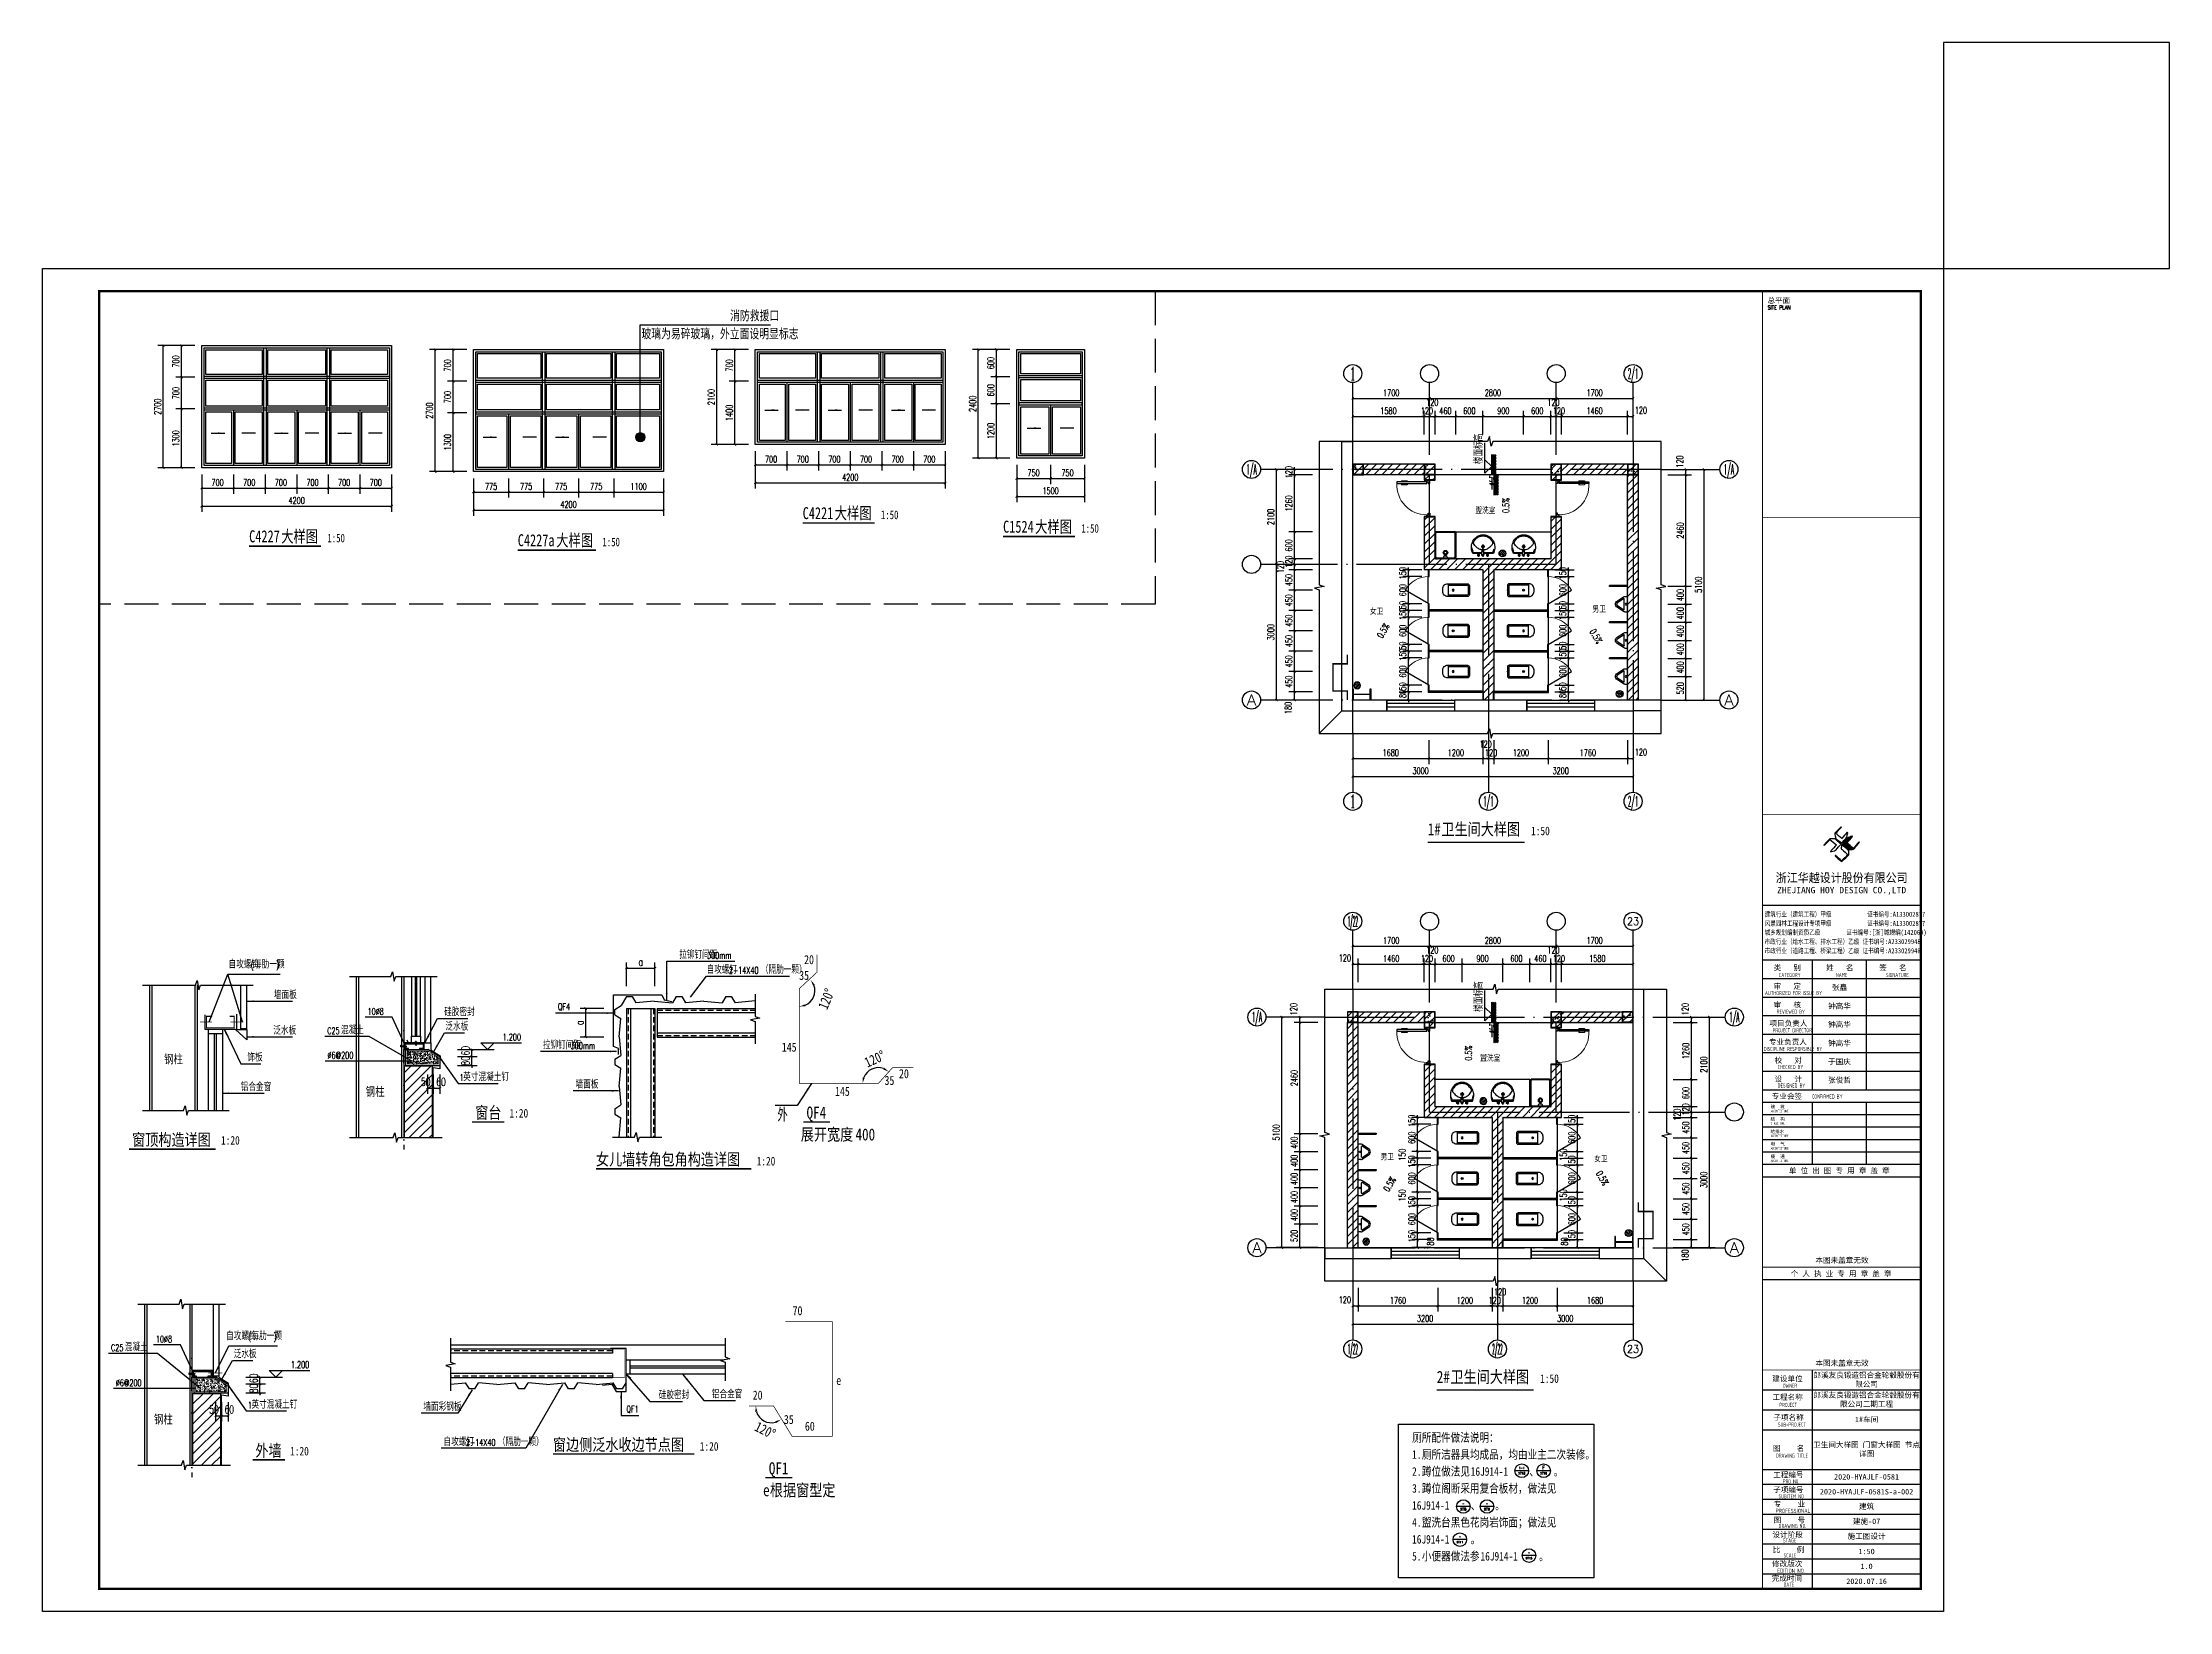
# Model space of a CAD drawing. Extents: x 13276711 to 13543385, y -848943 to -68012.
# Drawn here: x 13496335 to 13543385, y -848943 to -814243 of the extents above; entities that cross this region are included whole.
import ezdxf
from ezdxf.enums import TextEntityAlignment as Align

# ---------------------------------------------------------------- set-up
doc = ezdxf.new("R2010")
doc.units = 0
doc.header["$LTSCALE"] = 1000
doc.header["$MEASUREMENT"] = 0
for name, pattern in [('DASH', [0.35, 0.25, -0.1]), ('DOTE', [2.42, 2, -0.2, 0.02, -0.2]), ('HIDDEN', [0.375, 0.25, -0.125])]:
    doc.linetypes.add(name, pattern=pattern)
for name, color, linetype in [('AXIS', 3, 'Continuous'), ('AXIS_TEXT', 7, 'Continuous'), ('COLUMN', 2, 'Continuous'), ('C型钢', 6, 'Continuous'), ('DIM_ELEV', 3, 'Continuous'), ('DIM_LEAD', 3, 'Continuous'), ('DIM_SYMB', 3, 'Continuous'), ('DOTE', 1, 'DOTE'), ('HYTK-GK', 7, 'Continuous'), ('LVTRY', 6, 'Continuous'), ('PUB_DIM', 3, 'Continuous'), ('PUB_HATCH', 8, 'Continuous'), ('PUB_TEXT', 7, 'Continuous'), ('PUB_TITLE', 4, 'Continuous'), ('PUB_WALL', 9, 'Continuous'), ('TK', 4, 'Continuous'), ('WALL', 9, 'Continuous'), ('WALL-PARAPET', 6, 'Continuous'), ('WINDOW', 4, 'Continuous'), ('图层1', 8, 'Continuous'), ('填充', 251, 'Continuous'), ('梁柱', 3, 'Continuous'), ('玻璃', 251, 'Continuous'), ('看线', 149, 'Continuous')]:
    doc.layers.add(name, color=color, linetype=linetype)
doc.styles.add('-宋体', font='', dxfattribs={"width": 0.8})
doc.styles.add('_TCH_AXIS', font='COMPLEX', dxfattribs={"bigfont": 'GBCBIG'})
doc.styles.add('_TCH_DIM', font='SIMPLEX', dxfattribs={"bigfont": 'GBCBIG'})
doc.styles.add('_TCH_DIM_T3', font='SIMPLEX', dxfattribs={"width": 0.705882, "bigfont": 'GBCBIG'})
doc.styles.add('COMPLEX', font='COMPLEX')
doc.styles.add('HT', font='simhei.ttf', dxfattribs={"width": 0.8})
doc.styles.add('ROMANS', font='romans', dxfattribs={"width": 0.65, "height": 231.275})
doc.styles.add('TESD', font='TSSDENG', dxfattribs={"width": 0.8, "bigfont": '!HZTXT'})
doc.styles.add('TK-LG-B', font='', dxfattribs={"width": 0.75})
doc.styles.add('TSSD_REIN', font='tssdeng.shx', dxfattribs={"width": 0.7, "bigfont": 'tssdchn.shx'})
doc.styles.add('YAYA', font='', dxfattribs={"width": 0.8, "height": 1})
doc.styles.add('图签宋体', font='', dxfattribs={"height": 300})
doc.styles.add('图签黑体', font='simhei.ttf', dxfattribs={"height": 550})
doc.styles.add('宋体', font='', dxfattribs={"width": 0.8})
doc.styles.get('-宋体').set_extended_font_data('SimSun')
doc.styles.get('TK-LG-B').set_extended_font_data('SimSun')
doc.styles.get('YAYA').set_extended_font_data('SimSun')
doc.styles.get('图签宋体').set_extended_font_data('NSimSun')
doc.styles.get('宋体').set_extended_font_data('SimSun')
doc.dimstyles.new('20&&100', dxfattribs={"dimtxt": 350, "dimasz": 100, "dimexe": 250, "dimexo": 300, "dimgap": 100, "dimtad": 1, "dimdec": 0, "dimlfac": 0.2, "dimzin": 0, "dimdsep": 46, "dimtxsty": '_TCH_DIM_T3', "dimblk": 'ARCHTICK', "dimcen": 0.09, "dimclrt": 7, "dimazin": 2, "dimtfac": 1, "dimtdec": 0, "dimtix": 1, "dimtmove": 2, "dimatfit": 3, "dimfxl": 0, "dimtolj": 1, "dimtzin": 0, "dimarcsym": 0})
doc.dimstyles.new('_TCH_ARCH&&100', dxfattribs={"dimtxt": 350, "dimasz": 100, "dimexe": 250, "dimexo": 300, "dimgap": 100, "dimtad": 1, "dimdec": 0, "dimzin": 0, "dimdsep": 46, "dimtxsty": '_TCH_DIM_T3', "dimblk": 'ARCHTICK', "dimcen": 0.09, "dimclrt": 7, "dimazin": 2, "dimtfac": 1, "dimtdec": 0, "dimtix": 1, "dimtmove": 2, "dimatfit": 3, "dimfxl": 0, "dimtolj": 1, "dimtzin": 0, "dimarcsym": 0})
doc.dimstyles.new('_TCH_ARCH&&50', dxfattribs={"dimtxt": 148.75, "dimasz": 50, "dimexe": 125, "dimexo": 150, "dimgap": 50, "dimtad": 1, "dimdec": 0, "dimzin": 0, "dimdsep": 46, "dimtxsty": '_TCH_DIM_T3', "dimblk": 'ARCHTICK', "dimcen": 0.09, "dimclrt": 7, "dimazin": 2, "dimtfac": 1, "dimtdec": 0, "dimtix": 1, "dimtmove": 2, "dimatfit": 3, "dimfxl": 0, "dimtolj": 1, "dimtzin": 0, "dimarcsym": 0})
pattern_1 = [(50, (0, 0), (215.178, -18.8256), [22.5, -247.5]), (355, (0, 0), (-41.6254, 225.6576), [18, -198]), (100.4514, (17.93, -1.57), (173.553, 206.832), [19.122, -210.3426]), (46.1842, (0, 60), (320.172, -49.656), [33.75, -371.25]), (96.6356, (26.68, 55.86), (280.399, 292.235), [28.683, -315.514]), (351.184, (0, 60), (280.399, 292.236), [27, -297]), (21, (30, 45), (179.072, -120.7857), [22.5, -247.5]), (326, (30, 45), (72.9946, 217.545), [18, -198]), (71.4514, (44.92, 34.93), (252.067, 96.759), [19.122, -210.3426]), (37.5, (0, 0), (3.64796, 99.86816), [0, -195.6, 0, -201, 0, -198.75]), (7.5, (0, 0), (78.9209, 118.3235), [0, -114.6, 0, -191.1, 0, -75.75]), (327.5, (-66.9, 0), (160.1467, -6.76646), [0, -75, 0, -234, 0, -310.5]), (317.5, (-96.9, 0), (174.9559, 30.0315), [0, -97.5, 0, -155.4, 0, -220.5])]
pattern_2 = [(45, (0, 89.76), (-88.388383, 88.388383), [])]
pattern_3 = [(45, (0, 0), (-88.3883476, 88.3883476), []), (50, (0, 0), (358.630091, -31.3760675), [37.5, -412.5]), (355, (0, 0), (-69.375667, 376.096067), [30, -330]), (100.4514, (29.9, -2.6), (289.254691, 344.719771), [31.870095, -350.571056]), (46.1842, (0, 100), (533.620524, -82.759507), [56.25, -618.75]), (96.6356, (44.47, 93.1), (467.331353, 487.058935), [47.805144, -525.8565]), (351.1842, (0, 100), (467.330973, 487.0593), [45, -495]), (21, (50, 75), (298.453526, -201.3094453), [37.5, -412.5]), (326, (50, 75), (121.657666, 362.575023), [30, -330]), (71.4514, (74.87, 58.22), (420.111314, 161.265248), [31.870095, -350.571056]), (37.5, (0, 0), (6.0799277, 166.4469269), [0, -326, 0, -335, 0, -331.25]), (7.5, (0, 0), (131.5347687, 197.205856), [0, -191, 0, -318.5, 0, -126.25]), (327.5, (-111.5, 0), (266.9112181, -11.2774359), [0, -125, 0, -390, 0, -517.5]), (317.5, (-161.5, 0), (291.5930847, 50.052491), [0, -162.5, 0, -259, 0, -367.5])]

msp = doc.modelspace()

# ---------------------------------------------------------------- texts
at = {"layer": 'PUB_TEXT', "style": '_TCH_DIM'}
for p in [(13528191.2, -823568.2), (13528191.2, -835681.1)]:
    msp.add_text('楼面标高', height=168.79, rotation=90, dxfattribs=at).set_placement(p)
at = {"layer": 'PUB_TEXT', "style": 'YAYA', "width": 0.8}
for s, height, p in [('盥洗室', 132.91, (13528028.2, -824651.8)), ('女卫', 132.91, (13525696.5, -826882.3)), ('男卫', 132.91, (13530620.4, -826836.2)), ('1#', 265.82, (13526976.9, -831774.5)), ('卫生间大样图', 265.82, (13527279.3, -831774.5)), ('1:50', 189.87, (13529263.8, -831774.5)), ('盥洗室', 132.91, (13528136.6, -836764.7)), ('男卫', 132.91, (13525933.3, -838949.1)), ('女卫', 132.91, (13530657.3, -838995.2)), ('卫生间大样图', 265.82, (13527479.3, -843887.4)), ('2#', 265.82, (13527176.9, -843887.4)), ('1:50', 189.87, (13529463.8, -843887.4))]:
    msp.add_text(s, height=height, dxfattribs=at).set_placement(p)
at = {"layer": 'PUB_TEXT', "style": '_TCH_DIM', "width": 0.705882}
for rotation, p in [(90, (13528778.8, -824650.2)), (59.64682, (13525972.3, -827432.8)), (300.35318, (13530551, -827269.1)), (90, (13527953.5, -836763.1)), (59.64682, (13526114.5, -839675.4)), (300.35318, (13530693.2, -839252.3))]:
    msp.add_text('0.5%%%', height=148.75, rotation=rotation, dxfattribs=at).set_placement(p)

# ---------------------------------------------------------------- blocks, each defined once
blk = doc.blocks.new('_ArchTick')
at = {"color": 0, "linetype": 'ByBlock', "const_width": 0.4}
blk.add_lwpolyline([(-0.5, -0.5), (0.5, 0.5)], dxfattribs=at)
blk = doc.blocks.new('*D966')
at = {"layer": 'Defpoints', "color": 0}
for p in [(-4200, -2700), (-3500, -2700), (-3500, -3150)]:
    blk.add_point(p, dxfattribs=at)
at = {"layer": 'PUB_DIM', "color": 0, "lineweight": -2}
for p, q in [((-4200, -2850), (-4200, -3275)), ((-4200, -3150), (-3500, -3150)), ((-3500, -2850), (-3500, -3275))]:
    blk.add_line(p, q, dxfattribs=at)
at = {"layer": 'PUB_DIM', "color": 0, "lineweight": -2, "xscale": 50, "yscale": 50, "zscale": 50, "rotation": 180}
blk.add_blockref('_ArchTick', (-4200, -3150), dxfattribs=at)
at = {"layer": 'PUB_DIM', "color": 0, "lineweight": -2, "xscale": 50, "yscale": 50, "zscale": 50}
blk.add_blockref('_ArchTick', (-3500, -3150), dxfattribs=at)
at = {"layer": 'PUB_DIM', "color": 7, "insert": (-3850, -3025.625), "char_height": 148.75, "attachment_point": 5, "style": '_TCH_DIM_T3'}
blk.add_mtext('\\A1;700', dxfattribs=at)
blk = doc.blocks.new('*D967')
at = {"layer": 'Defpoints', "color": 0}
for p in [(-3500, -2700), (-2800, -2700), (-2800, -3150)]:
    blk.add_point(p, dxfattribs=at)
at = {"layer": 'PUB_DIM', "color": 0, "lineweight": -2}
for p, q in [((-3500, -2850), (-3500, -3275)), ((-3500, -3150), (-2800, -3150)), ((-2800, -2850), (-2800, -3275))]:
    blk.add_line(p, q, dxfattribs=at)
at = {"layer": 'PUB_DIM', "color": 0, "lineweight": -2, "xscale": 50, "yscale": 50, "zscale": 50, "rotation": 180}
blk.add_blockref('_ArchTick', (-3500, -3150), dxfattribs=at)
at = {"layer": 'PUB_DIM', "color": 0, "lineweight": -2, "xscale": 50, "yscale": 50, "zscale": 50}
blk.add_blockref('_ArchTick', (-2800, -3150), dxfattribs=at)
at = {"layer": 'PUB_DIM', "color": 7, "insert": (-3150, -3025.625), "char_height": 148.75, "attachment_point": 5, "style": '_TCH_DIM_T3'}
blk.add_mtext('\\A1;700', dxfattribs=at)
blk = doc.blocks.new('*D968')
at = {"layer": 'Defpoints', "color": 0}
for p in [(-2800, -2700), (-2100, -2700), (-2100, -3150)]:
    blk.add_point(p, dxfattribs=at)
at = {"layer": 'PUB_DIM', "color": 0, "lineweight": -2}
for p, q in [((-2800, -2850), (-2800, -3275)), ((-2800, -3150), (-2100, -3150)), ((-2100, -2850), (-2100, -3275))]:
    blk.add_line(p, q, dxfattribs=at)
at = {"layer": 'PUB_DIM', "color": 0, "lineweight": -2, "xscale": 50, "yscale": 50, "zscale": 50, "rotation": 180}
blk.add_blockref('_ArchTick', (-2800, -3150), dxfattribs=at)
at = {"layer": 'PUB_DIM', "color": 0, "lineweight": -2, "xscale": 50, "yscale": 50, "zscale": 50}
blk.add_blockref('_ArchTick', (-2100, -3150), dxfattribs=at)
at = {"layer": 'PUB_DIM', "color": 7, "insert": (-2450, -3025.625), "char_height": 148.75, "attachment_point": 5, "style": '_TCH_DIM_T3'}
blk.add_mtext('\\A1;700', dxfattribs=at)
blk = doc.blocks.new('*D969')
at = {"layer": 'Defpoints', "color": 0}
for p in [(-2100, -2700), (-1400, -2700), (-1400, -3150)]:
    blk.add_point(p, dxfattribs=at)
at = {"layer": 'PUB_DIM', "color": 0, "lineweight": -2}
for p, q in [((-2100, -2850), (-2100, -3275)), ((-2100, -3150), (-1400, -3150)), ((-1400, -2850), (-1400, -3275))]:
    blk.add_line(p, q, dxfattribs=at)
at = {"layer": 'PUB_DIM', "color": 0, "lineweight": -2, "xscale": 50, "yscale": 50, "zscale": 50, "rotation": 180}
blk.add_blockref('_ArchTick', (-2100, -3150), dxfattribs=at)
at = {"layer": 'PUB_DIM', "color": 0, "lineweight": -2, "xscale": 50, "yscale": 50, "zscale": 50}
blk.add_blockref('_ArchTick', (-1400, -3150), dxfattribs=at)
at = {"layer": 'PUB_DIM', "color": 7, "insert": (-1750, -3025.625), "char_height": 148.75, "attachment_point": 5, "style": '_TCH_DIM_T3'}
blk.add_mtext('\\A1;700', dxfattribs=at)
blk = doc.blocks.new('*D970')
at = {"layer": 'Defpoints', "color": 0}
for p in [(-1400, -2700), (-700, -2700), (-700, -3150)]:
    blk.add_point(p, dxfattribs=at)
at = {"layer": 'PUB_DIM', "color": 0, "lineweight": -2}
for p, q in [((-1400, -2850), (-1400, -3275)), ((-1400, -3150), (-700, -3150)), ((-700, -2850), (-700, -3275))]:
    blk.add_line(p, q, dxfattribs=at)
at = {"layer": 'PUB_DIM', "color": 0, "lineweight": -2, "xscale": 50, "yscale": 50, "zscale": 50, "rotation": 180}
blk.add_blockref('_ArchTick', (-1400, -3150), dxfattribs=at)
at = {"layer": 'PUB_DIM', "color": 0, "lineweight": -2, "xscale": 50, "yscale": 50, "zscale": 50}
blk.add_blockref('_ArchTick', (-700, -3150), dxfattribs=at)
at = {"layer": 'PUB_DIM', "color": 7, "insert": (-1050, -3025.625), "char_height": 148.75, "attachment_point": 5, "style": '_TCH_DIM_T3'}
blk.add_mtext('\\A1;700', dxfattribs=at)
blk = doc.blocks.new('*D971')
at = {"layer": 'Defpoints', "color": 0}
for p in [(-700, -2700), (0, -2700), (0, -3150)]:
    blk.add_point(p, dxfattribs=at)
at = {"layer": 'PUB_DIM', "color": 0, "lineweight": -2}
for p, q in [((-700, -2850), (-700, -3275)), ((-700, -3150), (0, -3150)), ((0, -2850), (0, -3275))]:
    blk.add_line(p, q, dxfattribs=at)
at = {"layer": 'PUB_DIM', "color": 0, "lineweight": -2, "xscale": 50, "yscale": 50, "zscale": 50, "rotation": 180}
blk.add_blockref('_ArchTick', (-700, -3150), dxfattribs=at)
at = {"layer": 'PUB_DIM', "color": 0, "lineweight": -2, "xscale": 50, "yscale": 50, "zscale": 50}
blk.add_blockref('_ArchTick', (0, -3150), dxfattribs=at)
at = {"layer": 'PUB_DIM', "color": 7, "insert": (-350, -3025.625), "char_height": 148.75, "attachment_point": 5, "style": '_TCH_DIM_T3'}
blk.add_mtext('\\A1;700', dxfattribs=at)
blk = doc.blocks.new('*D972')
at = {"layer": 'Defpoints', "color": 0}
for p in [(-4200, -2700), (0, -2700), (0, -3550)]:
    blk.add_point(p, dxfattribs=at)
at = {"layer": 'PUB_DIM', "color": 0, "lineweight": -2}
for p, q in [((-4200, -2850), (-4200, -3675)), ((0, -2850), (0, -3675)), ((-4200, -3550), (0, -3550))]:
    blk.add_line(p, q, dxfattribs=at)
at = {"layer": 'PUB_DIM', "color": 0, "lineweight": -2, "xscale": 50, "yscale": 50, "zscale": 50, "rotation": 180}
blk.add_blockref('_ArchTick', (-4200, -3550), dxfattribs=at)
at = {"layer": 'PUB_DIM', "color": 0, "lineweight": -2, "xscale": 50, "yscale": 50, "zscale": 50}
blk.add_blockref('_ArchTick', (0, -3550), dxfattribs=at)
at = {"layer": 'PUB_DIM', "color": 7, "insert": (-2100, -3425.625), "char_height": 148.75, "attachment_point": 5, "style": '_TCH_DIM_T3'}
blk.add_mtext('\\A1;4200', dxfattribs=at)
blk = doc.blocks.new('*D973')
at = {"layer": 'Defpoints', "color": 0}
for p in [(-4650, -1400), (-4200, -1400), (-4200, -2700)]:
    blk.add_point(p, dxfattribs=at)
at = {"layer": 'PUB_DIM', "color": 0, "lineweight": -2}
for p, q in [((-4350, -1400), (-4775, -1400)), ((-4650, -2700), (-4650, -1400)), ((-4350, -2700), (-4775, -2700))]:
    blk.add_line(p, q, dxfattribs=at)
at = {"layer": 'PUB_DIM', "color": 0, "lineweight": -2, "xscale": 50, "yscale": 50, "zscale": 50}
for p, rotation in [((-4650, -1400), 90), ((-4650, -2700), 270)]:
    blk.add_blockref('_ArchTick', p, dxfattribs=dict(at, rotation=rotation))
at = {"layer": 'PUB_DIM', "color": 7, "insert": (-4774.375, -2050), "char_height": 148.75, "attachment_point": 5, "rotation": 90, "style": '_TCH_DIM_T3'}
blk.add_mtext('\\A1;1300', dxfattribs=at)
blk = doc.blocks.new('*D974')
at = {"layer": 'Defpoints', "color": 0}
for p in [(-4650, -700), (-4200, -700), (-4200, -1400)]:
    blk.add_point(p, dxfattribs=at)
at = {"layer": 'PUB_DIM', "color": 0, "lineweight": -2}
for p, q in [((-4350, -700), (-4775, -700)), ((-4650, -1400), (-4650, -700)), ((-4350, -1400), (-4775, -1400))]:
    blk.add_line(p, q, dxfattribs=at)
at = {"layer": 'PUB_DIM', "color": 0, "lineweight": -2, "xscale": 50, "yscale": 50, "zscale": 50}
for p, rotation in [((-4650, -700), 90), ((-4650, -1400), 270)]:
    blk.add_blockref('_ArchTick', p, dxfattribs=dict(at, rotation=rotation))
at = {"layer": 'PUB_DIM', "color": 7, "insert": (-4774.375, -1050), "char_height": 148.75, "attachment_point": 5, "rotation": 90, "style": '_TCH_DIM_T3'}
blk.add_mtext('\\A1;700', dxfattribs=at)
blk = doc.blocks.new('*D975')
at = {"layer": 'Defpoints', "color": 0}
for p in [(-4650, 0), (-4200, 0), (-4200, -700)]:
    blk.add_point(p, dxfattribs=at)
at = {"layer": 'PUB_DIM', "color": 0, "lineweight": -2}
for p, q in [((-4350, 0), (-4775, 0)), ((-4650, -700), (-4650, 0)), ((-4350, -700), (-4775, -700))]:
    blk.add_line(p, q, dxfattribs=at)
at = {"layer": 'PUB_DIM', "color": 0, "lineweight": -2, "xscale": 50, "yscale": 50, "zscale": 50}
for p, rotation in [((-4650, 0), 90), ((-4650, -700), 270)]:
    blk.add_blockref('_ArchTick', p, dxfattribs=dict(at, rotation=rotation))
at = {"layer": 'PUB_DIM', "color": 7, "insert": (-4774.375, -350), "char_height": 148.75, "attachment_point": 5, "rotation": 90, "style": '_TCH_DIM_T3'}
blk.add_mtext('\\A1;700', dxfattribs=at)
blk = doc.blocks.new('*D976')
at = {"layer": 'Defpoints', "color": 0}
for p in [(-5050, 0), (-4200, 0), (-4200, -2700)]:
    blk.add_point(p, dxfattribs=at)
at = {"layer": 'PUB_DIM', "color": 0, "lineweight": -2}
for p, q in [((-4350, 0), (-5175, 0)), ((-5050, -2700), (-5050, 0)), ((-4350, -2700), (-5175, -2700))]:
    blk.add_line(p, q, dxfattribs=at)
at = {"layer": 'PUB_DIM', "color": 0, "lineweight": -2, "xscale": 50, "yscale": 50, "zscale": 50}
for p, rotation in [((-5050, 0), 90), ((-5050, -2700), 270)]:
    blk.add_blockref('_ArchTick', p, dxfattribs=dict(at, rotation=rotation))
at = {"layer": 'PUB_DIM', "color": 7, "insert": (-5174.375, -1350), "char_height": 148.75, "attachment_point": 5, "rotation": 90, "style": '_TCH_DIM_T3'}
blk.add_mtext('\\A1;2700', dxfattribs=at)
blk = doc.blocks.new('*D977')
at = {"layer": 'Defpoints', "color": 0}
for p in [(-1500, -2400), (-750, -2400), (-750, -2850)]:
    blk.add_point(p, dxfattribs=at)
at = {"layer": 'PUB_DIM', "color": 0, "lineweight": -2}
for p, q in [((-1500, -2550), (-1500, -2975)), ((-750, -2550), (-750, -2975)), ((-1500, -2850), (-750, -2850))]:
    blk.add_line(p, q, dxfattribs=at)
at = {"layer": 'PUB_DIM', "color": 0, "lineweight": -2, "xscale": 50, "yscale": 50, "zscale": 50, "rotation": 180}
blk.add_blockref('_ArchTick', (-1500, -2850), dxfattribs=at)
at = {"layer": 'PUB_DIM', "color": 0, "lineweight": -2, "xscale": 50, "yscale": 50, "zscale": 50}
blk.add_blockref('_ArchTick', (-750, -2850), dxfattribs=at)
at = {"layer": 'PUB_DIM', "color": 7, "insert": (-1125, -2726), "char_height": 148.8, "attachment_point": 5, "style": '_TCH_DIM_T3'}
blk.add_mtext('\\A1;750', dxfattribs=at)
blk = doc.blocks.new('*D978')
at = {"layer": 'Defpoints', "color": 0}
for p in [(-750, -2400), (0, -2400), (0, -2850)]:
    blk.add_point(p, dxfattribs=at)
at = {"layer": 'PUB_DIM', "color": 0, "lineweight": -2}
for p, q in [((-750, -2550), (-750, -2975)), ((0, -2550), (0, -2975)), ((-750, -2850), (0, -2850))]:
    blk.add_line(p, q, dxfattribs=at)
at = {"layer": 'PUB_DIM', "color": 0, "lineweight": -2, "xscale": 50, "yscale": 50, "zscale": 50, "rotation": 180}
blk.add_blockref('_ArchTick', (-750, -2850), dxfattribs=at)
at = {"layer": 'PUB_DIM', "color": 0, "lineweight": -2, "xscale": 50, "yscale": 50, "zscale": 50}
blk.add_blockref('_ArchTick', (0, -2850), dxfattribs=at)
at = {"layer": 'PUB_DIM', "color": 7, "insert": (-375, -2726), "char_height": 148.8, "attachment_point": 5, "style": '_TCH_DIM_T3'}
blk.add_mtext('\\A1;750', dxfattribs=at)
blk = doc.blocks.new('*D979')
at = {"layer": 'Defpoints', "color": 0}
for p in [(-1500, -2400), (0, -2400), (0, -3250)]:
    blk.add_point(p, dxfattribs=at)
at = {"layer": 'PUB_DIM', "color": 0, "lineweight": -2}
for p, q in [((-1500, -2550), (-1500, -3375)), ((0, -2550), (0, -3375)), ((-1500, -3250), (0, -3250))]:
    blk.add_line(p, q, dxfattribs=at)
at = {"layer": 'PUB_DIM', "color": 0, "lineweight": -2, "xscale": 50, "yscale": 50, "zscale": 50, "rotation": 180}
blk.add_blockref('_ArchTick', (-1500, -3250), dxfattribs=at)
at = {"layer": 'PUB_DIM', "color": 0, "lineweight": -2, "xscale": 50, "yscale": 50, "zscale": 50}
blk.add_blockref('_ArchTick', (0, -3250), dxfattribs=at)
at = {"layer": 'PUB_DIM', "color": 7, "insert": (-750, -3126), "char_height": 148.8, "attachment_point": 5, "style": '_TCH_DIM_T3'}
blk.add_mtext('\\A1;1500', dxfattribs=at)
blk = doc.blocks.new('*D980')
at = {"layer": 'Defpoints', "color": 0}
for p in [(-1950, -1200), (-1500, -1200), (-1500, -2400)]:
    blk.add_point(p, dxfattribs=at)
at = {"layer": 'PUB_DIM', "color": 0, "lineweight": -2}
for p, q in [((-1650, -1200), (-2075, -1200)), ((-1950, -2400), (-1950, -1200)), ((-1650, -2400), (-2075, -2400))]:
    blk.add_line(p, q, dxfattribs=at)
at = {"layer": 'PUB_DIM', "color": 0, "lineweight": -2, "xscale": 50, "yscale": 50, "zscale": 50}
for p, rotation in [((-1950, -1200), 90), ((-1950, -2400), 270)]:
    blk.add_blockref('_ArchTick', p, dxfattribs=dict(at, rotation=rotation))
at = {"layer": 'PUB_DIM', "color": 7, "insert": (-2074, -1800), "char_height": 148.8, "attachment_point": 5, "rotation": 90, "style": '_TCH_DIM_T3'}
blk.add_mtext('\\A1;1200', dxfattribs=at)
blk = doc.blocks.new('*D981')
at = {"layer": 'Defpoints', "color": 0}
for p in [(-1950, -600), (-1500, -600), (-1500, -1200)]:
    blk.add_point(p, dxfattribs=at)
at = {"layer": 'PUB_DIM', "color": 0, "lineweight": -2}
for p, q in [((-1650, -600), (-2075, -600)), ((-1950, -1200), (-1950, -600)), ((-1650, -1200), (-2075, -1200))]:
    blk.add_line(p, q, dxfattribs=at)
at = {"layer": 'PUB_DIM', "color": 0, "lineweight": -2, "xscale": 50, "yscale": 50, "zscale": 50}
for p, rotation in [((-1950, -600), 90), ((-1950, -1200), 270)]:
    blk.add_blockref('_ArchTick', p, dxfattribs=dict(at, rotation=rotation))
at = {"layer": 'PUB_DIM', "color": 7, "insert": (-2074, -900), "char_height": 148.8, "attachment_point": 5, "rotation": 90, "style": '_TCH_DIM_T3'}
blk.add_mtext('\\A1;600', dxfattribs=at)
blk = doc.blocks.new('*D982')
at = {"layer": 'Defpoints', "color": 0}
for p in [(-1950, 0), (-1500, 0), (-1500, -600)]:
    blk.add_point(p, dxfattribs=at)
at = {"layer": 'PUB_DIM', "color": 0, "lineweight": -2}
for p, q in [((-1650, 0), (-2075, 0)), ((-1950, -600), (-1950, 0)), ((-1650, -600), (-2075, -600))]:
    blk.add_line(p, q, dxfattribs=at)
at = {"layer": 'PUB_DIM', "color": 0, "lineweight": -2, "xscale": 50, "yscale": 50, "zscale": 50}
for p, rotation in [((-1950, 0), 90), ((-1950, -600), 270)]:
    blk.add_blockref('_ArchTick', p, dxfattribs=dict(at, rotation=rotation))
at = {"layer": 'PUB_DIM', "color": 7, "insert": (-2074, -300), "char_height": 148.8, "attachment_point": 5, "rotation": 90, "style": '_TCH_DIM_T3'}
blk.add_mtext('\\A1;600', dxfattribs=at)
blk = doc.blocks.new('*D983')
at = {"layer": 'Defpoints', "color": 0}
for p in [(-2350, 0), (-1500, 0), (-1500, -2400)]:
    blk.add_point(p, dxfattribs=at)
at = {"layer": 'PUB_DIM', "color": 0, "lineweight": -2}
for p, q in [((-1650, 0), (-2475, 0)), ((-2350, -2400), (-2350, 0)), ((-1650, -2400), (-2475, -2400))]:
    blk.add_line(p, q, dxfattribs=at)
at = {"layer": 'PUB_DIM', "color": 0, "lineweight": -2, "xscale": 50, "yscale": 50, "zscale": 50}
for p, rotation in [((-2350, 0), 90), ((-2350, -2400), 270)]:
    blk.add_blockref('_ArchTick', p, dxfattribs=dict(at, rotation=rotation))
at = {"layer": 'PUB_DIM', "color": 7, "insert": (-2474, -1200), "char_height": 148.8, "attachment_point": 5, "rotation": 90, "style": '_TCH_DIM_T3'}
blk.add_mtext('\\A1;2400', dxfattribs=at)
blk = doc.blocks.new('*D984')
at = {"layer": 'Defpoints', "color": 0}
for p in [(-4200, -2100), (-3500, -2100), (-3500, -2550)]:
    blk.add_point(p, dxfattribs=at)
at = {"layer": 'PUB_DIM', "color": 0, "lineweight": -2}
for p, q in [((-4200, -2250), (-4200, -2675)), ((-3500, -2250), (-3500, -2675)), ((-4200, -2550), (-3500, -2550))]:
    blk.add_line(p, q, dxfattribs=at)
at = {"layer": 'PUB_DIM', "color": 0, "lineweight": -2, "xscale": 50, "yscale": 50, "zscale": 50, "rotation": 180}
blk.add_blockref('_ArchTick', (-4200, -2550), dxfattribs=at)
at = {"layer": 'PUB_DIM', "color": 0, "lineweight": -2, "xscale": 50, "yscale": 50, "zscale": 50}
blk.add_blockref('_ArchTick', (-3500, -2550), dxfattribs=at)
at = {"layer": 'PUB_DIM', "color": 7, "insert": (-3850, -2425.625), "char_height": 148.75, "attachment_point": 5, "style": '_TCH_DIM_T3'}
blk.add_mtext('\\A1;700', dxfattribs=at)
blk = doc.blocks.new('*D985')
at = {"layer": 'Defpoints', "color": 0}
for p in [(-3500, -2100), (-2800, -2100), (-2800, -2550)]:
    blk.add_point(p, dxfattribs=at)
at = {"layer": 'PUB_DIM', "color": 0, "lineweight": -2}
for p, q in [((-3500, -2250), (-3500, -2675)), ((-2800, -2250), (-2800, -2675)), ((-3500, -2550), (-2800, -2550))]:
    blk.add_line(p, q, dxfattribs=at)
at = {"layer": 'PUB_DIM', "color": 0, "lineweight": -2, "xscale": 50, "yscale": 50, "zscale": 50, "rotation": 180}
blk.add_blockref('_ArchTick', (-3500, -2550), dxfattribs=at)
at = {"layer": 'PUB_DIM', "color": 0, "lineweight": -2, "xscale": 50, "yscale": 50, "zscale": 50}
blk.add_blockref('_ArchTick', (-2800, -2550), dxfattribs=at)
at = {"layer": 'PUB_DIM', "color": 7, "insert": (-3150, -2425.625), "char_height": 148.75, "attachment_point": 5, "style": '_TCH_DIM_T3'}
blk.add_mtext('\\A1;700', dxfattribs=at)
blk = doc.blocks.new('*D986')
at = {"layer": 'Defpoints', "color": 0}
for p in [(-2800, -2100), (-2100, -2100), (-2100, -2550)]:
    blk.add_point(p, dxfattribs=at)
at = {"layer": 'PUB_DIM', "color": 0, "lineweight": -2}
for p, q in [((-2800, -2250), (-2800, -2675)), ((-2100, -2250), (-2100, -2675)), ((-2800, -2550), (-2100, -2550))]:
    blk.add_line(p, q, dxfattribs=at)
at = {"layer": 'PUB_DIM', "color": 0, "lineweight": -2, "xscale": 50, "yscale": 50, "zscale": 50, "rotation": 180}
blk.add_blockref('_ArchTick', (-2800, -2550), dxfattribs=at)
at = {"layer": 'PUB_DIM', "color": 0, "lineweight": -2, "xscale": 50, "yscale": 50, "zscale": 50}
blk.add_blockref('_ArchTick', (-2100, -2550), dxfattribs=at)
at = {"layer": 'PUB_DIM', "color": 7, "insert": (-2450, -2425.625), "char_height": 148.75, "attachment_point": 5, "style": '_TCH_DIM_T3'}
blk.add_mtext('\\A1;700', dxfattribs=at)
blk = doc.blocks.new('*D987')
at = {"layer": 'Defpoints', "color": 0}
for p in [(-2100, -2100), (-1400, -2100), (-1400, -2550)]:
    blk.add_point(p, dxfattribs=at)
at = {"layer": 'PUB_DIM', "color": 0, "lineweight": -2}
for p, q in [((-2100, -2250), (-2100, -2675)), ((-1400, -2250), (-1400, -2675)), ((-2100, -2550), (-1400, -2550))]:
    blk.add_line(p, q, dxfattribs=at)
at = {"layer": 'PUB_DIM', "color": 0, "lineweight": -2, "xscale": 50, "yscale": 50, "zscale": 50, "rotation": 180}
blk.add_blockref('_ArchTick', (-2100, -2550), dxfattribs=at)
at = {"layer": 'PUB_DIM', "color": 0, "lineweight": -2, "xscale": 50, "yscale": 50, "zscale": 50}
blk.add_blockref('_ArchTick', (-1400, -2550), dxfattribs=at)
at = {"layer": 'PUB_DIM', "color": 7, "insert": (-1750, -2425.625), "char_height": 148.75, "attachment_point": 5, "style": '_TCH_DIM_T3'}
blk.add_mtext('\\A1;700', dxfattribs=at)
blk = doc.blocks.new('*D988')
at = {"layer": 'Defpoints', "color": 0}
for p in [(-1400, -2100), (-700, -2100), (-700, -2550)]:
    blk.add_point(p, dxfattribs=at)
at = {"layer": 'PUB_DIM', "color": 0, "lineweight": -2}
for p, q in [((-1400, -2250), (-1400, -2675)), ((-700, -2250), (-700, -2675)), ((-1400, -2550), (-700, -2550))]:
    blk.add_line(p, q, dxfattribs=at)
at = {"layer": 'PUB_DIM', "color": 0, "lineweight": -2, "xscale": 50, "yscale": 50, "zscale": 50, "rotation": 180}
blk.add_blockref('_ArchTick', (-1400, -2550), dxfattribs=at)
at = {"layer": 'PUB_DIM', "color": 0, "lineweight": -2, "xscale": 50, "yscale": 50, "zscale": 50}
blk.add_blockref('_ArchTick', (-700, -2550), dxfattribs=at)
at = {"layer": 'PUB_DIM', "color": 7, "insert": (-1050, -2425.625), "char_height": 148.75, "attachment_point": 5, "style": '_TCH_DIM_T3'}
blk.add_mtext('\\A1;700', dxfattribs=at)
blk = doc.blocks.new('*D989')
at = {"layer": 'Defpoints', "color": 0}
for p in [(-700, -2100), (0, -2100), (0, -2550)]:
    blk.add_point(p, dxfattribs=at)
at = {"layer": 'PUB_DIM', "color": 0, "lineweight": -2}
for p, q in [((-700, -2250), (-700, -2675)), ((0, -2250), (0, -2675)), ((-700, -2550), (0, -2550))]:
    blk.add_line(p, q, dxfattribs=at)
at = {"layer": 'PUB_DIM', "color": 0, "lineweight": -2, "xscale": 50, "yscale": 50, "zscale": 50, "rotation": 180}
blk.add_blockref('_ArchTick', (-700, -2550), dxfattribs=at)
at = {"layer": 'PUB_DIM', "color": 0, "lineweight": -2, "xscale": 50, "yscale": 50, "zscale": 50}
blk.add_blockref('_ArchTick', (0, -2550), dxfattribs=at)
at = {"layer": 'PUB_DIM', "color": 7, "insert": (-350, -2425.625), "char_height": 148.75, "attachment_point": 5, "style": '_TCH_DIM_T3'}
blk.add_mtext('\\A1;700', dxfattribs=at)
blk = doc.blocks.new('*D990')
at = {"layer": 'Defpoints', "color": 0}
for p in [(-4200, -2100), (0, -2100), (0, -2950)]:
    blk.add_point(p, dxfattribs=at)
at = {"layer": 'PUB_DIM', "color": 0, "lineweight": -2}
for p, q in [((-4200, -2250), (-4200, -3075)), ((0, -2250), (0, -3075)), ((-4200, -2950), (0, -2950))]:
    blk.add_line(p, q, dxfattribs=at)
at = {"layer": 'PUB_DIM', "color": 0, "lineweight": -2, "xscale": 50, "yscale": 50, "zscale": 50, "rotation": 180}
blk.add_blockref('_ArchTick', (-4200, -2950), dxfattribs=at)
at = {"layer": 'PUB_DIM', "color": 0, "lineweight": -2, "xscale": 50, "yscale": 50, "zscale": 50}
blk.add_blockref('_ArchTick', (0, -2950), dxfattribs=at)
at = {"layer": 'PUB_DIM', "color": 7, "insert": (-2100, -2825.625), "char_height": 148.75, "attachment_point": 5, "style": '_TCH_DIM_T3'}
blk.add_mtext('\\A1;4200', dxfattribs=at)
blk = doc.blocks.new('*D991')
at = {"layer": 'Defpoints', "color": 0}
for p in [(-4650, -700), (-4200, -700), (-4200, -2100)]:
    blk.add_point(p, dxfattribs=at)
at = {"layer": 'PUB_DIM', "color": 0, "lineweight": -2}
for p, q in [((-4350, -700), (-4775, -700)), ((-4650, -2100), (-4650, -700)), ((-4350, -2100), (-4775, -2100))]:
    blk.add_line(p, q, dxfattribs=at)
at = {"layer": 'PUB_DIM', "color": 0, "lineweight": -2, "xscale": 50, "yscale": 50, "zscale": 50}
for p, rotation in [((-4650, -700), 90), ((-4650, -2100), 270)]:
    blk.add_blockref('_ArchTick', p, dxfattribs=dict(at, rotation=rotation))
at = {"layer": 'PUB_DIM', "color": 7, "insert": (-4774.375, -1400), "char_height": 148.75, "attachment_point": 5, "rotation": 90, "style": '_TCH_DIM_T3'}
blk.add_mtext('\\A1;1400', dxfattribs=at)
blk = doc.blocks.new('*D992')
at = {"layer": 'Defpoints', "color": 0}
for p in [(-4650, 0), (-4200, 0), (-4200, -700)]:
    blk.add_point(p, dxfattribs=at)
at = {"layer": 'PUB_DIM', "color": 0, "lineweight": -2}
for p, q in [((-4350, 0), (-4775, 0)), ((-4650, -700), (-4650, 0)), ((-4350, -700), (-4775, -700))]:
    blk.add_line(p, q, dxfattribs=at)
at = {"layer": 'PUB_DIM', "color": 0, "lineweight": -2, "xscale": 50, "yscale": 50, "zscale": 50}
for p, rotation in [((-4650, 0), 90), ((-4650, -700), 270)]:
    blk.add_blockref('_ArchTick', p, dxfattribs=dict(at, rotation=rotation))
at = {"layer": 'PUB_DIM', "color": 7, "insert": (-4774.375, -350), "char_height": 148.75, "attachment_point": 5, "rotation": 90, "style": '_TCH_DIM_T3'}
blk.add_mtext('\\A1;700', dxfattribs=at)
blk = doc.blocks.new('*D993')
at = {"layer": 'Defpoints', "color": 0}
for p in [(-5050, 0), (-4200, 0), (-4200, -2100)]:
    blk.add_point(p, dxfattribs=at)
at = {"layer": 'PUB_DIM', "color": 0, "lineweight": -2}
for p, q in [((-4350, 0), (-5175, 0)), ((-5050, -2100), (-5050, 0)), ((-4350, -2100), (-5175, -2100))]:
    blk.add_line(p, q, dxfattribs=at)
at = {"layer": 'PUB_DIM', "color": 0, "lineweight": -2, "xscale": 50, "yscale": 50, "zscale": 50}
for p, rotation in [((-5050, 0), 90), ((-5050, -2100), 270)]:
    blk.add_blockref('_ArchTick', p, dxfattribs=dict(at, rotation=rotation))
at = {"layer": 'PUB_DIM', "color": 7, "insert": (-5174.375, -1050), "char_height": 148.75, "attachment_point": 5, "rotation": 90, "style": '_TCH_DIM_T3'}
blk.add_mtext('\\A1;2100', dxfattribs=at)
blk = doc.blocks.new('*D994')
at = {"layer": 'Defpoints', "color": 0}
for p in [(-4200, -2700), (-3425, -2700), (-3425, -3150)]:
    blk.add_point(p, dxfattribs=at)
at = {"layer": 'PUB_DIM', "color": 0, "lineweight": -2}
for p, q in [((-4200, -2850), (-4200, -3275)), ((-4200, -3150), (-3425, -3150)), ((-3425, -2850), (-3425, -3275))]:
    blk.add_line(p, q, dxfattribs=at)
at = {"layer": 'PUB_DIM', "color": 0, "lineweight": -2, "xscale": 50, "yscale": 50, "zscale": 50, "rotation": 180}
blk.add_blockref('_ArchTick', (-4200, -3150), dxfattribs=at)
at = {"layer": 'PUB_DIM', "color": 0, "lineweight": -2, "xscale": 50, "yscale": 50, "zscale": 50}
blk.add_blockref('_ArchTick', (-3425, -3150), dxfattribs=at)
at = {"layer": 'PUB_DIM', "color": 7, "insert": (-3812.5, -3025.625), "char_height": 148.75, "attachment_point": 5, "style": '_TCH_DIM_T3'}
blk.add_mtext('\\A1;775', dxfattribs=at)
blk = doc.blocks.new('*D995')
at = {"layer": 'Defpoints', "color": 0}
for p in [(-3425, -2700), (-2650, -2700), (-2650, -3150)]:
    blk.add_point(p, dxfattribs=at)
at = {"layer": 'PUB_DIM', "color": 0, "lineweight": -2}
for p, q in [((-3425, -2850), (-3425, -3275)), ((-3425, -3150), (-2650, -3150)), ((-2650, -2850), (-2650, -3275))]:
    blk.add_line(p, q, dxfattribs=at)
at = {"layer": 'PUB_DIM', "color": 0, "lineweight": -2, "xscale": 50, "yscale": 50, "zscale": 50, "rotation": 180}
blk.add_blockref('_ArchTick', (-3425, -3150), dxfattribs=at)
at = {"layer": 'PUB_DIM', "color": 0, "lineweight": -2, "xscale": 50, "yscale": 50, "zscale": 50}
blk.add_blockref('_ArchTick', (-2650, -3150), dxfattribs=at)
at = {"layer": 'PUB_DIM', "color": 7, "insert": (-3037.5, -3025.625), "char_height": 148.75, "attachment_point": 5, "style": '_TCH_DIM_T3'}
blk.add_mtext('\\A1;775', dxfattribs=at)
blk = doc.blocks.new('*D996')
at = {"layer": 'Defpoints', "color": 0}
for p in [(-2650, -2700), (-1875, -2700), (-1875, -3150)]:
    blk.add_point(p, dxfattribs=at)
at = {"layer": 'PUB_DIM', "color": 0, "lineweight": -2}
for p, q in [((-2650, -2850), (-2650, -3275)), ((-2650, -3150), (-1875, -3150)), ((-1875, -2850), (-1875, -3275))]:
    blk.add_line(p, q, dxfattribs=at)
at = {"layer": 'PUB_DIM', "color": 0, "lineweight": -2, "xscale": 50, "yscale": 50, "zscale": 50, "rotation": 180}
blk.add_blockref('_ArchTick', (-2650, -3150), dxfattribs=at)
at = {"layer": 'PUB_DIM', "color": 0, "lineweight": -2, "xscale": 50, "yscale": 50, "zscale": 50}
blk.add_blockref('_ArchTick', (-1875, -3150), dxfattribs=at)
at = {"layer": 'PUB_DIM', "color": 7, "insert": (-2262.5, -3025.625), "char_height": 148.75, "attachment_point": 5, "style": '_TCH_DIM_T3'}
blk.add_mtext('\\A1;775', dxfattribs=at)
blk = doc.blocks.new('*D997')
at = {"layer": 'Defpoints', "color": 0}
for p in [(-1875, -2700), (-1100, -2700), (-1100, -3150)]:
    blk.add_point(p, dxfattribs=at)
at = {"layer": 'PUB_DIM', "color": 0, "lineweight": -2}
for p, q in [((-1875, -2850), (-1875, -3275)), ((-1875, -3150), (-1100, -3150)), ((-1100, -2850), (-1100, -3275))]:
    blk.add_line(p, q, dxfattribs=at)
at = {"layer": 'PUB_DIM', "color": 0, "lineweight": -2, "xscale": 50, "yscale": 50, "zscale": 50, "rotation": 180}
blk.add_blockref('_ArchTick', (-1875, -3150), dxfattribs=at)
at = {"layer": 'PUB_DIM', "color": 0, "lineweight": -2, "xscale": 50, "yscale": 50, "zscale": 50}
blk.add_blockref('_ArchTick', (-1100, -3150), dxfattribs=at)
at = {"layer": 'PUB_DIM', "color": 7, "insert": (-1487.5, -3025.625), "char_height": 148.75, "attachment_point": 5, "style": '_TCH_DIM_T3'}
blk.add_mtext('\\A1;775', dxfattribs=at)
blk = doc.blocks.new('*D998')
at = {"layer": 'Defpoints', "color": 0}
for p in [(-1100, -2700), (0, -2700), (0, -3150)]:
    blk.add_point(p, dxfattribs=at)
at = {"layer": 'PUB_DIM', "color": 0, "lineweight": -2}
for p, q in [((-1100, -2850), (-1100, -3275)), ((-1100, -3150), (0, -3150)), ((0, -2850), (0, -3275))]:
    blk.add_line(p, q, dxfattribs=at)
at = {"layer": 'PUB_DIM', "color": 0, "lineweight": -2, "xscale": 50, "yscale": 50, "zscale": 50, "rotation": 180}
blk.add_blockref('_ArchTick', (-1100, -3150), dxfattribs=at)
at = {"layer": 'PUB_DIM', "color": 0, "lineweight": -2, "xscale": 50, "yscale": 50, "zscale": 50}
blk.add_blockref('_ArchTick', (0, -3150), dxfattribs=at)
at = {"layer": 'PUB_DIM', "color": 7, "insert": (-550, -3025.625), "char_height": 148.75, "attachment_point": 5, "style": '_TCH_DIM_T3'}
blk.add_mtext('\\A1;1100', dxfattribs=at)
blk = doc.blocks.new('*D999')
at = {"layer": 'Defpoints', "color": 0}
for p in [(-4200, -2700), (0, -2700), (0, -3550)]:
    blk.add_point(p, dxfattribs=at)
at = {"layer": 'PUB_DIM', "color": 0, "lineweight": -2}
for p, q in [((-4200, -2850), (-4200, -3675)), ((0, -2850), (0, -3675)), ((-4200, -3550), (0, -3550))]:
    blk.add_line(p, q, dxfattribs=at)
at = {"layer": 'PUB_DIM', "color": 0, "lineweight": -2, "xscale": 50, "yscale": 50, "zscale": 50, "rotation": 180}
blk.add_blockref('_ArchTick', (-4200, -3550), dxfattribs=at)
at = {"layer": 'PUB_DIM', "color": 0, "lineweight": -2, "xscale": 50, "yscale": 50, "zscale": 50}
blk.add_blockref('_ArchTick', (0, -3550), dxfattribs=at)
at = {"layer": 'PUB_DIM', "color": 7, "insert": (-2100, -3425.625), "char_height": 148.75, "attachment_point": 5, "style": '_TCH_DIM_T3'}
blk.add_mtext('\\A1;4200', dxfattribs=at)
blk = doc.blocks.new('*D1000')
at = {"layer": 'Defpoints', "color": 0}
for p in [(-4650, -1400), (-4200, -1400), (-4200, -2700)]:
    blk.add_point(p, dxfattribs=at)
at = {"layer": 'PUB_DIM', "color": 0, "lineweight": -2}
for p, q in [((-4350, -1400), (-4775, -1400)), ((-4650, -2700), (-4650, -1400)), ((-4350, -2700), (-4775, -2700))]:
    blk.add_line(p, q, dxfattribs=at)
at = {"layer": 'PUB_DIM', "color": 0, "lineweight": -2, "xscale": 50, "yscale": 50, "zscale": 50}
for p, rotation in [((-4650, -1400), 90), ((-4650, -2700), 270)]:
    blk.add_blockref('_ArchTick', p, dxfattribs=dict(at, rotation=rotation))
at = {"layer": 'PUB_DIM', "color": 7, "insert": (-4774.375, -2050), "char_height": 148.75, "attachment_point": 5, "rotation": 90, "style": '_TCH_DIM_T3'}
blk.add_mtext('\\A1;1300', dxfattribs=at)
blk = doc.blocks.new('*D1001')
at = {"layer": 'Defpoints', "color": 0}
for p in [(-4650, -700), (-4200, -700), (-4200, -1400)]:
    blk.add_point(p, dxfattribs=at)
at = {"layer": 'PUB_DIM', "color": 0, "lineweight": -2}
for p, q in [((-4350, -700), (-4775, -700)), ((-4650, -1400), (-4650, -700)), ((-4350, -1400), (-4775, -1400))]:
    blk.add_line(p, q, dxfattribs=at)
at = {"layer": 'PUB_DIM', "color": 0, "lineweight": -2, "xscale": 50, "yscale": 50, "zscale": 50}
for p, rotation in [((-4650, -700), 90), ((-4650, -1400), 270)]:
    blk.add_blockref('_ArchTick', p, dxfattribs=dict(at, rotation=rotation))
at = {"layer": 'PUB_DIM', "color": 7, "insert": (-4774.375, -1050), "char_height": 148.75, "attachment_point": 5, "rotation": 90, "style": '_TCH_DIM_T3'}
blk.add_mtext('\\A1;700', dxfattribs=at)
blk = doc.blocks.new('*D1002')
at = {"layer": 'Defpoints', "color": 0}
for p in [(-4650, 0), (-4200, 0), (-4200, -700)]:
    blk.add_point(p, dxfattribs=at)
at = {"layer": 'PUB_DIM', "color": 0, "lineweight": -2}
for p, q in [((-4350, 0), (-4775, 0)), ((-4650, -700), (-4650, 0)), ((-4350, -700), (-4775, -700))]:
    blk.add_line(p, q, dxfattribs=at)
at = {"layer": 'PUB_DIM', "color": 0, "lineweight": -2, "xscale": 50, "yscale": 50, "zscale": 50}
for p, rotation in [((-4650, 0), 90), ((-4650, -700), 270)]:
    blk.add_blockref('_ArchTick', p, dxfattribs=dict(at, rotation=rotation))
at = {"layer": 'PUB_DIM', "color": 7, "insert": (-4774.375, -350), "char_height": 148.75, "attachment_point": 5, "rotation": 90, "style": '_TCH_DIM_T3'}
blk.add_mtext('\\A1;700', dxfattribs=at)
blk = doc.blocks.new('*D1003')
at = {"layer": 'Defpoints', "color": 0}
for p in [(-5050, 0), (-4200, 0), (-4200, -2700)]:
    blk.add_point(p, dxfattribs=at)
at = {"layer": 'PUB_DIM', "color": 0, "lineweight": -2}
for p, q in [((-4350, 0), (-5175, 0)), ((-5050, -2700), (-5050, 0)), ((-4350, -2700), (-5175, -2700))]:
    blk.add_line(p, q, dxfattribs=at)
at = {"layer": 'PUB_DIM', "color": 0, "lineweight": -2, "xscale": 50, "yscale": 50, "zscale": 50}
for p, rotation in [((-5050, 0), 90), ((-5050, -2700), 270)]:
    blk.add_blockref('_ArchTick', p, dxfattribs=dict(at, rotation=rotation))
at = {"layer": 'PUB_DIM', "color": 7, "insert": (-5174.375, -1350), "char_height": 148.75, "attachment_point": 5, "rotation": 90, "style": '_TCH_DIM_T3'}
blk.add_mtext('\\A1;2700', dxfattribs=at)
blk = doc.blocks.new('*X36')
at = {"color": 0}
for p, q in [((-66, 1315.875), (-66, 1315.875)), ((-66, 1315.75), (-66, 1315.75)), ((-66, 1315.625), (-66, 1315.625)), ((-66, 1315.5), (-66, 1315.5)), ((-66, 1315.375), (-66, 1315.375)), ((-66, 1315.25), (-66, 1315.25)), ((-66, 1315.125), (-66, 1315.125)), ((-66, 1315), (-66, 1315)), ((-66, 1314.875), (-66, 1314.875)), ((-66, 1314.75), (-66, 1314.75)), ((-66, 1314.625), (-66, 1314.625)), ((-66, 1314.5), (-66, 1314.5)), ((-66, 1314.375), (-66, 1314.375)), ((-66, 1314.25), (-66, 1314.25)), ((-66, 1314.125), (-66, 1314.125)), ((-66, 1314), (-66, 1314)), ((-66, 1313.875), (-66, 1313.875)), ((-66, 1313.75), (-66, 1313.75)), ((-66, 1313.625), (-66, 1313.625)), ((-66, 1313.5), (-66, 1313.5)), ((-66, 1313.375), (-66, 1313.375)), ((-66, 1313.25), (-66, 1313.25)), ((-66, 1313.125), (-66, 1313.125)), ((-66, 1313), (-66, 1313)), ((-66, 1312.875), (-66, 1312.875)), ((-66, 1312.75), (-66, 1312.75)), ((-66, 1312.625), (-66, 1312.625)), ((-66, 1312.5), (-66, 1312.5)), ((-66, 1312.375), (-66, 1312.375)), ((-66, 1312.25), (-66, 1312.25)), ((-66, 1312.125), (-66, 1312.125)), ((-66, 1312), (-66, 1312)), ((-66, 1311.875), (-66, 1311.875)), ((-66, 1311.75), (-66, 1311.75)), ((-66, 1311.625), (-66, 1311.625)), ((-66, 1311.5), (-66, 1311.5)), ((-66, 1311.375), (-66, 1311.375)), ((-66, 1311.25), (-66, 1311.25)), ((-66, 1311.125), (-66, 1311.125)), ((-66, 1311), (-66, 1311)), ((-66, 1310.875), (-66, 1310.875)), ((-66, 1310.75), (-66, 1310.75)), ((-66, 1310.625), (-66, 1310.625)), ((-66, 1310.5), (-66, 1310.5)), ((-66, 1310.375), (-66, 1310.375)), ((-66, 1310.25), (-66, 1310.25)), ((-66, 1310.125), (-66, 1310.125)), ((-66, 1310), (-66, 1310)), ((-65.96875, 1315.8125), (-65.96875, 1315.8125)), ((-65.96875, 1315.6875), (-65.96875, 1315.6875)), ((-65.96875, 1315.5625), (-65.96875, 1315.5625)), ((-65.96875, 1315.4375), (-65.96875, 1315.4375)), ((-65.96875, 1315.3125), (-65.96875, 1315.3125)), ((-65.96875, 1315.1875), (-65.96875, 1315.1875)), ((-65.96875, 1315.0625), (-65.96875, 1315.0625)), ((-65.96875, 1314.9375), (-65.96875, 1314.9375)), ((-65.96875, 1314.8125), (-65.96875, 1314.8125)), ((-65.96875, 1314.6875), (-65.96875, 1314.6875)), ((-65.96875, 1314.5625), (-65.96875, 1314.5625)), ((-65.96875, 1314.4375), (-65.96875, 1314.4375)), ((-65.96875, 1314.3125), (-65.96875, 1314.3125)), ((-65.96875, 1314.1875), (-65.96875, 1314.1875)), ((-65.96875, 1314.0625), (-65.96875, 1314.0625)), ((-65.96875, 1313.9375), (-65.96875, 1313.9375)), ((-65.96875, 1313.8125), (-65.96875, 1313.8125)), ((-65.96875, 1313.6875), (-65.96875, 1313.6875)), ((-65.96875, 1313.5625), (-65.96875, 1313.5625)), ((-65.96875, 1313.4375), (-65.96875, 1313.4375)), ((-65.96875, 1313.3125), (-65.96875, 1313.3125)), ((-65.96875, 1313.1875), (-65.96875, 1313.1875)), ((-65.96875, 1313.0625), (-65.96875, 1313.0625)), ((-65.96875, 1312.9375), (-65.96875, 1312.9375)), ((-65.96875, 1312.8125), (-65.96875, 1312.8125)), ((-65.96875, 1312.6875), (-65.96875, 1312.6875)), ((-65.96875, 1312.5625), (-65.96875, 1312.5625)), ((-65.96875, 1312.4375), (-65.96875, 1312.4375)), ((-65.96875, 1312.3125), (-65.96875, 1312.3125)), ((-65.96875, 1312.1875), (-65.96875, 1312.1875)), ((-65.96875, 1312.0625), (-65.96875, 1312.0625)), ((-65.96875, 1311.9375), (-65.96875, 1311.9375)), ((-65.96875, 1311.8125), (-65.96875, 1311.8125)), ((-65.96875, 1311.6875), (-65.96875, 1311.6875)), ((-65.96875, 1311.5625), (-65.96875, 1311.5625)), ((-65.96875, 1311.4375), (-65.96875, 1311.4375)), ((-65.96875, 1311.3125), (-65.96875, 1311.3125)), ((-65.96875, 1311.1875), (-65.96875, 1311.1875)), ((-65.96875, 1311.0625), (-65.96875, 1311.0625)), ((-65.96875, 1310.9375), (-65.96875, 1310.9375)), ((-65.96875, 1310.8125), (-65.96875, 1310.8125)), ((-65.96875, 1310.6875), (-65.96875, 1310.6875)), ((-65.96875, 1310.5625), (-65.96875, 1310.5625)), ((-65.96875, 1310.4375), (-65.96875, 1310.4375)), ((-65.96875, 1310.3125), (-65.96875, 1310.3125)), ((-65.96875, 1310.1875), (-65.96875, 1310.1875)), ((-65.96875, 1310.0625), (-65.96875, 1310.0625)), ((-65.96875, 1309.9375), (-65.96875, 1309.9375)), ((-65.9375, 1315.875), (-65.9375, 1315.875)), ((-65.9375, 1315.75), (-65.9375, 1315.75)), ((-65.9375, 1315.625), (-65.9375, 1315.625)), ((-65.9375, 1315.5), (-65.9375, 1315.5)), ((-65.9375, 1315.375), (-65.9375, 1315.375)), ((-65.9375, 1315.25), (-65.9375, 1315.25)), ((-65.9375, 1315.125), (-65.9375, 1315.125)), ((-65.9375, 1315), (-65.9375, 1315)), ((-65.9375, 1314.875), (-65.9375, 1314.875)), ((-65.9375, 1314.75), (-65.9375, 1314.75)), ((-65.9375, 1314.625), (-65.9375, 1314.625)), ((-65.9375, 1314.5), (-65.9375, 1314.5)), ((-65.9375, 1314.375), (-65.9375, 1314.375)), ((-65.9375, 1314.25), (-65.9375, 1314.25)), ((-65.9375, 1314.125), (-65.9375, 1314.125)), ((-65.9375, 1314), (-65.9375, 1314)), ((-65.9375, 1313.875), (-65.9375, 1313.875)), ((-65.9375, 1313.75), (-65.9375, 1313.75)), ((-65.9375, 1313.625), (-65.9375, 1313.625)), ((-65.9375, 1313.5), (-65.9375, 1313.5)), ((-65.9375, 1313.375), (-65.9375, 1313.375)), ((-65.9375, 1313.25), (-65.9375, 1313.25)), ((-65.9375, 1313.125), (-65.9375, 1313.125)), ((-65.9375, 1313), (-65.9375, 1313)), ((-65.9375, 1312.875), (-65.9375, 1312.875)), ((-65.9375, 1312.75), (-65.9375, 1312.75)), ((-65.9375, 1312.625), (-65.9375, 1312.625)), ((-65.9375, 1312.5), (-65.9375, 1312.5)), ((-65.9375, 1312.375), (-65.9375, 1312.375)), ((-65.9375, 1312.25), (-65.9375, 1312.25)), ((-65.9375, 1312.125), (-65.9375, 1312.125)), ((-65.9375, 1312), (-65.9375, 1312)), ((-65.9375, 1311.875), (-65.9375, 1311.875)), ((-65.9375, 1311.75), (-65.9375, 1311.75)), ((-65.9375, 1311.625), (-65.9375, 1311.625)), ((-65.9375, 1311.5), (-65.9375, 1311.5)), ((-65.9375, 1311.375), (-65.9375, 1311.375)), ((-65.9375, 1311.25), (-65.9375, 1311.25)), ((-65.9375, 1311.125), (-65.9375, 1311.125)), ((-65.9375, 1311), (-65.9375, 1311)), ((-65.9375, 1310.875), (-65.9375, 1310.875)), ((-65.9375, 1310.75), (-65.9375, 1310.75)), ((-65.9375, 1310.625), (-65.9375, 1310.625)), ((-65.9375, 1310.5), (-65.9375, 1310.5)), ((-65.9375, 1310.375), (-65.9375, 1310.375)), ((-65.9375, 1310.25), (-65.9375, 1310.25)), ((-65.9375, 1310.125), (-65.9375, 1310.125)), ((-65.9375, 1310), (-65.9375, 1310)), ((-65.90625, 1315.8125), (-65.90625, 1315.8125)), ((-65.90625, 1315.6875), (-65.90625, 1315.6875)), ((-65.90625, 1315.5625), (-65.90625, 1315.5625)), ((-65.90625, 1315.4375), (-65.90625, 1315.4375)), ((-65.90625, 1315.3125), (-65.90625, 1315.3125)), ((-65.90625, 1315.1875), (-65.90625, 1315.1875)), ((-65.90625, 1315.0625), (-65.90625, 1315.0625)), ((-65.90625, 1314.9375), (-65.90625, 1314.9375)), ((-65.90625, 1314.8125), (-65.90625, 1314.8125)), ((-65.90625, 1314.6875), (-65.90625, 1314.6875)), ((-65.90625, 1314.5625), (-65.90625, 1314.5625)), ((-65.90625, 1314.4375), (-65.90625, 1314.4375)), ((-65.90625, 1314.3125), (-65.90625, 1314.3125)), ((-65.90625, 1314.1875), (-65.90625, 1314.1875)), ((-65.90625, 1314.0625), (-65.90625, 1314.0625)), ((-65.90625, 1313.9375), (-65.90625, 1313.9375)), ((-65.90625, 1313.8125), (-65.90625, 1313.8125)), ((-65.90625, 1313.6875), (-65.90625, 1313.6875)), ((-65.90625, 1313.5625), (-65.90625, 1313.5625)), ((-65.90625, 1313.4375), (-65.90625, 1313.4375)), ((-65.90625, 1313.3125), (-65.90625, 1313.3125)), ((-65.90625, 1313.1875), (-65.90625, 1313.1875)), ((-65.90625, 1313.0625), (-65.90625, 1313.0625)), ((-65.90625, 1312.9375), (-65.90625, 1312.9375)), ((-65.90625, 1312.8125), (-65.90625, 1312.8125)), ((-65.90625, 1312.6875), (-65.90625, 1312.6875)), ((-65.90625, 1312.5625), (-65.90625, 1312.5625)), ((-65.90625, 1312.4375), (-65.90625, 1312.4375)), ((-65.90625, 1312.3125), (-65.90625, 1312.3125)), ((-65.90625, 1312.1875), (-65.90625, 1312.1875)), ((-65.90625, 1312.0625), (-65.90625, 1312.0625)), ((-65.90625, 1311.9375), (-65.90625, 1311.9375)), ((-65.90625, 1311.8125), (-65.90625, 1311.8125)), ((-65.90625, 1311.6875), (-65.90625, 1311.6875)), ((-65.90625, 1311.5625), (-65.90625, 1311.5625)), ((-65.90625, 1311.4375), (-65.90625, 1311.4375)), ((-65.90625, 1311.3125), (-65.90625, 1311.3125)), ((-65.90625, 1311.1875), (-65.90625, 1311.1875)), ((-65.90625, 1311.0625), (-65.90625, 1311.0625)), ((-65.90625, 1310.9375), (-65.90625, 1310.9375)), ((-65.90625, 1310.8125), (-65.90625, 1310.8125)), ((-65.90625, 1310.6875), (-65.90625, 1310.6875)), ((-65.90625, 1310.5625), (-65.90625, 1310.5625)), ((-65.90625, 1310.4375), (-65.90625, 1310.4375)), ((-65.90625, 1310.3125), (-65.90625, 1310.3125)), ((-65.90625, 1310.1875), (-65.90625, 1310.1875)), ((-65.90625, 1310.0625), (-65.90625, 1310.0625)), ((-65.90625, 1309.9375), (-65.90625, 1309.9375)), ((-65.875, 1315.875), (-65.875, 1315.875)), ((-65.875, 1315.75), (-65.875, 1315.75)), ((-65.875, 1315.625), (-65.875, 1315.625)), ((-65.875, 1315.5), (-65.875, 1315.5)), ((-65.875, 1315.375), (-65.875, 1315.375)), ((-65.875, 1315.25), (-65.875, 1315.25)), ((-65.875, 1315.125), (-65.875, 1315.125)), ((-65.875, 1315), (-65.875, 1315)), ((-65.875, 1314.875), (-65.875, 1314.875)), ((-65.875, 1314.75), (-65.875, 1314.75)), ((-65.875, 1314.625), (-65.875, 1314.625)), ((-65.875, 1314.5), (-65.875, 1314.5)), ((-65.875, 1314.375), (-65.875, 1314.375)), ((-65.875, 1314.25), (-65.875, 1314.25)), ((-65.875, 1314.125), (-65.875, 1314.125)), ((-65.875, 1314), (-65.875, 1314)), ((-65.875, 1313.875), (-65.875, 1313.875)), ((-65.875, 1313.75), (-65.875, 1313.75)), ((-65.875, 1313.625), (-65.875, 1313.625)), ((-65.875, 1313.5), (-65.875, 1313.5)), ((-65.875, 1313.375), (-65.875, 1313.375)), ((-65.875, 1313.25), (-65.875, 1313.25)), ((-65.875, 1313.125), (-65.875, 1313.125)), ((-65.875, 1313), (-65.875, 1313)), ((-65.875, 1312.875), (-65.875, 1312.875)), ((-65.875, 1312.75), (-65.875, 1312.75)), ((-65.875, 1312.625), (-65.875, 1312.625)), ((-65.875, 1312.5), (-65.875, 1312.5)), ((-65.875, 1312.375), (-65.875, 1312.375)), ((-65.875, 1312.25), (-65.875, 1312.25)), ((-65.875, 1312.125), (-65.875, 1312.125)), ((-65.875, 1312), (-65.875, 1312)), ((-65.875, 1311.875), (-65.875, 1311.875)), ((-65.875, 1311.75), (-65.875, 1311.75)), ((-65.875, 1311.625), (-65.875, 1311.625)), ((-65.875, 1311.5), (-65.875, 1311.5)), ((-65.875, 1311.375), (-65.875, 1311.375)), ((-65.875, 1311.25), (-65.875, 1311.25)), ((-65.875, 1311.125), (-65.875, 1311.125)), ((-65.875, 1311), (-65.875, 1311)), ((-65.875, 1310.875), (-65.875, 1310.875)), ((-65.875, 1310.75), (-65.875, 1310.75)), ((-65.875, 1310.625), (-65.875, 1310.625)), ((-65.875, 1310.5), (-65.875, 1310.5)), ((-65.875, 1310.375), (-65.875, 1310.375)), ((-65.875, 1310.25), (-65.875, 1310.25)), ((-65.875, 1310.125), (-65.875, 1310.125)), ((-65.875, 1310), (-65.875, 1310)), ((-65.84375, 1315.8125), (-65.84375, 1315.8125)), ((-65.84375, 1315.6875), (-65.84375, 1315.6875)), ((-65.84375, 1315.5625), (-65.84375, 1315.5625)), ((-65.84375, 1315.4375), (-65.84375, 1315.4375)), ((-65.84375, 1315.3125), (-65.84375, 1315.3125)), ((-65.84375, 1315.1875), (-65.84375, 1315.1875)), ((-65.84375, 1315.0625), (-65.84375, 1315.0625)), ((-65.84375, 1314.9375), (-65.84375, 1314.9375)), ((-65.84375, 1314.8125), (-65.84375, 1314.8125)), ((-65.84375, 1314.6875), (-65.84375, 1314.6875)), ((-65.84375, 1314.5625), (-65.84375, 1314.5625)), ((-65.84375, 1314.4375), (-65.84375, 1314.4375)), ((-65.84375, 1314.3125), (-65.84375, 1314.3125)), ((-65.84375, 1314.1875), (-65.84375, 1314.1875)), ((-65.84375, 1314.0625), (-65.84375, 1314.0625)), ((-65.84375, 1313.9375), (-65.84375, 1313.9375)), ((-65.84375, 1313.8125), (-65.84375, 1313.8125)), ((-65.84375, 1313.6875), (-65.84375, 1313.6875)), ((-65.84375, 1313.5625), (-65.84375, 1313.5625)), ((-65.84375, 1313.4375), (-65.84375, 1313.4375)), ((-65.84375, 1313.3125), (-65.84375, 1313.3125)), ((-65.84375, 1313.1875), (-65.84375, 1313.1875)), ((-65.84375, 1313.0625), (-65.84375, 1313.0625)), ((-65.84375, 1312.9375), (-65.84375, 1312.9375)), ((-65.84375, 1312.8125), (-65.84375, 1312.8125)), ((-65.84375, 1312.6875), (-65.84375, 1312.6875)), ((-65.84375, 1312.5625), (-65.84375, 1312.5625)), ((-65.84375, 1312.4375), (-65.84375, 1312.4375)), ((-65.84375, 1312.3125), (-65.84375, 1312.3125)), ((-65.84375, 1312.1875), (-65.84375, 1312.1875)), ((-65.84375, 1312.0625), (-65.84375, 1312.0625)), ((-65.84375, 1311.9375), (-65.84375, 1311.9375)), ((-65.84375, 1311.8125), (-65.84375, 1311.8125)), ((-65.84375, 1311.6875), (-65.84375, 1311.6875)), ((-65.84375, 1311.5625), (-65.84375, 1311.5625)), ((-65.84375, 1311.4375), (-65.84375, 1311.4375)), ((-65.84375, 1311.3125), (-65.84375, 1311.3125)), ((-65.84375, 1311.1875), (-65.84375, 1311.1875)), ((-65.84375, 1311.0625), (-65.84375, 1311.0625)), ((-65.84375, 1310.9375), (-65.84375, 1310.9375)), ((-65.84375, 1310.8125), (-65.84375, 1310.8125)), ((-65.84375, 1310.6875), (-65.84375, 1310.6875)), ((-65.84375, 1310.5625), (-65.84375, 1310.5625)), ((-65.84375, 1310.4375), (-65.84375, 1310.4375)), ((-65.84375, 1310.3125), (-65.84375, 1310.3125)), ((-65.84375, 1310.1875), (-65.84375, 1310.1875)), ((-65.84375, 1310.0625), (-65.84375, 1310.0625)), ((-65.8125, 1315.875), (-65.8125, 1315.875)), ((-65.8125, 1315.75), (-65.8125, 1315.75)), ((-65.8125, 1315.625), (-65.8125, 1315.625)), ((-65.8125, 1315.5), (-65.8125, 1315.5)), ((-65.8125, 1315.375), (-65.8125, 1315.375)), ((-65.8125, 1315.25), (-65.8125, 1315.25)), ((-65.8125, 1315.125), (-65.8125, 1315.125)), ((-65.8125, 1315), (-65.8125, 1315)), ((-65.8125, 1314.875), (-65.8125, 1314.875)), ((-65.8125, 1314.75), (-65.8125, 1314.75)), ((-65.8125, 1314.625), (-65.8125, 1314.625)), ((-65.8125, 1314.5), (-65.8125, 1314.5)), ((-65.8125, 1314.375), (-65.8125, 1314.375)), ((-65.8125, 1314.25), (-65.8125, 1314.25)), ((-65.8125, 1314.125), (-65.8125, 1314.125)), ((-65.8125, 1314), (-65.8125, 1314)), ((-65.8125, 1313.875), (-65.8125, 1313.875)), ((-65.8125, 1313.75), (-65.8125, 1313.75)), ((-65.8125, 1313.625), (-65.8125, 1313.625)), ((-65.8125, 1313.5), (-65.8125, 1313.5)), ((-65.8125, 1313.375), (-65.8125, 1313.375)), ((-65.8125, 1313.25), (-65.8125, 1313.25)), ((-65.8125, 1313.125), (-65.8125, 1313.125)), ((-65.8125, 1313), (-65.8125, 1313)), ((-65.8125, 1312.875), (-65.8125, 1312.875)), ((-65.8125, 1312.75), (-65.8125, 1312.75)), ((-65.8125, 1312.625), (-65.8125, 1312.625)), ((-65.8125, 1312.5), (-65.8125, 1312.5)), ((-65.8125, 1312.375), (-65.8125, 1312.375)), ((-65.8125, 1312.25), (-65.8125, 1312.25)), ((-65.8125, 1312.125), (-65.8125, 1312.125)), ((-65.8125, 1312), (-65.8125, 1312)), ((-65.8125, 1311.875), (-65.8125, 1311.875)), ((-65.8125, 1311.75), (-65.8125, 1311.75)), ((-65.8125, 1311.625), (-65.8125, 1311.625)), ((-65.8125, 1311.5), (-65.8125, 1311.5)), ((-65.8125, 1311.375), (-65.8125, 1311.375)), ((-65.8125, 1311.25), (-65.8125, 1311.25)), ((-65.8125, 1311.125), (-65.8125, 1311.125)), ((-65.8125, 1311), (-65.8125, 1311)), ((-65.8125, 1310.875), (-65.8125, 1310.875)), ((-65.8125, 1310.75), (-65.8125, 1310.75)), ((-65.8125, 1310.625), (-65.8125, 1310.625)), ((-65.8125, 1310.5), (-65.8125, 1310.5)), ((-65.8125, 1310.375), (-65.8125, 1310.375)), ((-65.8125, 1310.25), (-65.8125, 1310.25)), ((-65.8125, 1310.125), (-65.8125, 1310.125)), ((-65.8125, 1310), (-65.8125, 1310)), ((-65.78125, 1315.8125), (-65.78125, 1315.8125)), ((-65.78125, 1315.6875), (-65.78125, 1315.6875)), ((-65.78125, 1315.5625), (-65.78125, 1315.5625)), ((-65.78125, 1315.4375), (-65.78125, 1315.4375)), ((-65.78125, 1315.3125), (-65.78125, 1315.3125)), ((-65.78125, 1315.1875), (-65.78125, 1315.1875)), ((-65.78125, 1315.0625), (-65.78125, 1315.0625)), ((-65.78125, 1314.9375), (-65.78125, 1314.9375)), ((-65.78125, 1314.8125), (-65.78125, 1314.8125)), ((-65.78125, 1314.6875), (-65.78125, 1314.6875)), ((-65.78125, 1314.5625), (-65.78125, 1314.5625)), ((-65.78125, 1314.4375), (-65.78125, 1314.4375)), ((-65.78125, 1314.3125), (-65.78125, 1314.3125)), ((-65.78125, 1314.1875), (-65.78125, 1314.1875)), ((-65.78125, 1314.0625), (-65.78125, 1314.0625)), ((-65.78125, 1313.9375), (-65.78125, 1313.9375)), ((-65.78125, 1313.8125), (-65.78125, 1313.8125)), ((-65.78125, 1313.6875), (-65.78125, 1313.6875)), ((-65.78125, 1313.5625), (-65.78125, 1313.5625)), ((-65.78125, 1313.4375), (-65.78125, 1313.4375)), ((-65.78125, 1313.3125), (-65.78125, 1313.3125)), ((-65.78125, 1313.1875), (-65.78125, 1313.1875)), ((-65.78125, 1313.0625), (-65.78125, 1313.0625)), ((-65.78125, 1312.9375), (-65.78125, 1312.9375)), ((-65.78125, 1312.8125), (-65.78125, 1312.8125)), ((-65.78125, 1312.6875), (-65.78125, 1312.6875)), ((-65.78125, 1312.5625), (-65.78125, 1312.5625)), ((-65.78125, 1312.4375), (-65.78125, 1312.4375)), ((-65.78125, 1312.3125), (-65.78125, 1312.3125)), ((-65.78125, 1312.1875), (-65.78125, 1312.1875)), ((-65.78125, 1312.0625), (-65.78125, 1312.0625)), ((-65.78125, 1311.9375), (-65.78125, 1311.9375)), ((-65.78125, 1311.8125), (-65.78125, 1311.8125)), ((-65.78125, 1311.6875), (-65.78125, 1311.6875)), ((-65.78125, 1311.5625), (-65.78125, 1311.5625)), ((-65.78125, 1311.4375), (-65.78125, 1311.4375)), ((-65.78125, 1311.3125), (-65.78125, 1311.3125)), ((-65.78125, 1311.1875), (-65.78125, 1311.1875)), ((-65.78125, 1311.0625), (-65.78125, 1311.0625)), ((-65.78125, 1310.9375), (-65.78125, 1310.9375)), ((-65.78125, 1310.8125), (-65.78125, 1310.8125)), ((-65.78125, 1310.6875), (-65.78125, 1310.6875)), ((-65.78125, 1310.5625), (-65.78125, 1310.5625)), ((-65.78125, 1310.4375), (-65.78125, 1310.4375)), ((-65.78125, 1310.3125), (-65.78125, 1310.3125)), ((-65.78125, 1310.1875), (-65.78125, 1310.1875)), ((-65.78125, 1310.0625), (-65.78125, 1310.0625)), ((-65.75, 1315.875), (-65.75, 1315.875)), ((-65.75, 1315.75), (-65.75, 1315.75)), ((-65.75, 1315.625), (-65.75, 1315.625)), ((-65.75, 1315.5), (-65.75, 1315.5)), ((-65.75, 1315.375), (-65.75, 1315.375)), ((-65.75, 1315.25), (-65.75, 1315.25)), ((-65.75, 1315.125), (-65.75, 1315.125)), ((-65.75, 1315), (-65.75, 1315)), ((-65.75, 1314.875), (-65.75, 1314.875)), ((-65.75, 1314.75), (-65.75, 1314.75)), ((-65.75, 1314.625), (-65.75, 1314.625)), ((-65.75, 1314.5), (-65.75, 1314.5)), ((-65.75, 1314.375), (-65.75, 1314.375)), ((-65.75, 1314.25), (-65.75, 1314.25)), ((-65.75, 1314.125), (-65.75, 1314.125)), ((-65.75, 1314), (-65.75, 1314)), ((-65.75, 1313.875), (-65.75, 1313.875)), ((-65.75, 1313.75), (-65.75, 1313.75)), ((-65.75, 1313.625), (-65.75, 1313.625)), ((-65.75, 1313.5), (-65.75, 1313.5)), ((-65.75, 1313.375), (-65.75, 1313.375)), ((-65.75, 1313.25), (-65.75, 1313.25)), ((-65.75, 1313.125), (-65.75, 1313.125)), ((-65.75, 1313), (-65.75, 1313)), ((-65.75, 1312.875), (-65.75, 1312.875)), ((-65.75, 1312.75), (-65.75, 1312.75)), ((-65.75, 1312.625), (-65.75, 1312.625)), ((-65.75, 1312.5), (-65.75, 1312.5)), ((-65.75, 1312.375), (-65.75, 1312.375)), ((-65.75, 1312.25), (-65.75, 1312.25)), ((-65.75, 1312.125), (-65.75, 1312.125)), ((-65.75, 1312), (-65.75, 1312)), ((-65.75, 1311.875), (-65.75, 1311.875)), ((-65.75, 1311.75), (-65.75, 1311.75)), ((-65.75, 1311.625), (-65.75, 1311.625)), ((-65.75, 1311.5), (-65.75, 1311.5)), ((-65.75, 1311.375), (-65.75, 1311.375)), ((-65.75, 1311.25), (-65.75, 1311.25)), ((-65.75, 1311.125), (-65.75, 1311.125)), ((-65.75, 1311), (-65.75, 1311)), ((-65.75, 1310.875), (-65.75, 1310.875)), ((-65.75, 1310.75), (-65.75, 1310.75)), ((-65.75, 1310.625), (-65.75, 1310.625)), ((-65.75, 1310.5), (-65.75, 1310.5)), ((-65.75, 1310.375), (-65.75, 1310.375)), ((-65.75, 1310.25), (-65.75, 1310.25)), ((-65.75, 1310.125), (-65.75, 1310.125)), ((-65.75, 1310), (-65.75, 1310)), ((-65.71875, 1315.8125), (-65.71875, 1315.8125)), ((-65.71875, 1315.6875), (-65.71875, 1315.6875)), ((-65.71875, 1315.5625), (-65.71875, 1315.5625)), ((-65.71875, 1315.4375), (-65.71875, 1315.4375)), ((-65.71875, 1315.3125), (-65.71875, 1315.3125)), ((-65.71875, 1315.1875), (-65.71875, 1315.1875)), ((-65.71875, 1315.0625), (-65.71875, 1315.0625)), ((-65.71875, 1314.9375), (-65.71875, 1314.9375)), ((-65.71875, 1314.8125), (-65.71875, 1314.8125)), ((-65.71875, 1314.6875), (-65.71875, 1314.6875)), ((-65.71875, 1314.5625), (-65.71875, 1314.5625)), ((-65.71875, 1314.4375), (-65.71875, 1314.4375)), ((-65.71875, 1314.3125), (-65.71875, 1314.3125)), ((-65.71875, 1314.1875), (-65.71875, 1314.1875)), ((-65.71875, 1314.0625), (-65.71875, 1314.0625)), ((-65.71875, 1313.9375), (-65.71875, 1313.9375)), ((-65.71875, 1313.8125), (-65.71875, 1313.8125)), ((-65.71875, 1313.6875), (-65.71875, 1313.6875)), ((-65.71875, 1313.5625), (-65.71875, 1313.5625)), ((-65.71875, 1313.4375), (-65.71875, 1313.4375)), ((-65.71875, 1313.3125), (-65.71875, 1313.3125)), ((-65.71875, 1313.1875), (-65.71875, 1313.1875)), ((-65.71875, 1313.0625), (-65.71875, 1313.0625)), ((-65.71875, 1312.9375), (-65.71875, 1312.9375)), ((-65.71875, 1312.8125), (-65.71875, 1312.8125)), ((-65.71875, 1312.6875), (-65.71875, 1312.6875)), ((-65.71875, 1312.5625), (-65.71875, 1312.5625)), ((-65.71875, 1312.4375), (-65.71875, 1312.4375)), ((-65.71875, 1312.3125), (-65.71875, 1312.3125)), ((-65.71875, 1312.1875), (-65.71875, 1312.1875)), ((-65.71875, 1312.0625), (-65.71875, 1312.0625)), ((-65.71875, 1311.9375), (-65.71875, 1311.9375)), ((-65.71875, 1311.8125), (-65.71875, 1311.8125)), ((-65.71875, 1311.6875), (-65.71875, 1311.6875)), ((-65.71875, 1311.5625), (-65.71875, 1311.5625)), ((-65.71875, 1311.4375), (-65.71875, 1311.4375)), ((-65.71875, 1311.3125), (-65.71875, 1311.3125)), ((-65.71875, 1311.1875), (-65.71875, 1311.1875)), ((-65.71875, 1311.0625), (-65.71875, 1311.0625)), ((-65.71875, 1310.9375), (-65.71875, 1310.9375)), ((-65.71875, 1310.8125), (-65.71875, 1310.8125)), ((-65.71875, 1310.6875), (-65.71875, 1310.6875)), ((-65.71875, 1310.5625), (-65.71875, 1310.5625)), ((-65.71875, 1310.4375), (-65.71875, 1310.4375)), ((-65.71875, 1310.3125), (-65.71875, 1310.3125)), ((-65.71875, 1310.1875), (-65.71875, 1310.1875)), ((-65.71875, 1310.0625), (-65.71875, 1310.0625)), ((-65.6875, 1315.875), (-65.6875, 1315.875)), ((-65.6875, 1315.75), (-65.6875, 1315.75)), ((-65.6875, 1315.625), (-65.6875, 1315.625)), ((-65.6875, 1315.5), (-65.6875, 1315.5)), ((-65.6875, 1315.375), (-65.6875, 1315.375)), ((-65.6875, 1315.25), (-65.6875, 1315.25)), ((-65.6875, 1315.125), (-65.6875, 1315.125)), ((-65.6875, 1315), (-65.6875, 1315)), ((-65.6875, 1314.875), (-65.6875, 1314.875)), ((-65.6875, 1314.75), (-65.6875, 1314.75)), ((-65.6875, 1314.625), (-65.6875, 1314.625)), ((-65.6875, 1314.5), (-65.6875, 1314.5)), ((-65.6875, 1314.375), (-65.6875, 1314.375)), ((-65.6875, 1314.25), (-65.6875, 1314.25)), ((-65.6875, 1314.125), (-65.6875, 1314.125)), ((-65.6875, 1314), (-65.6875, 1314)), ((-65.6875, 1313.875), (-65.6875, 1313.875)), ((-65.6875, 1313.75), (-65.6875, 1313.75)), ((-65.6875, 1313.625), (-65.6875, 1313.625)), ((-65.6875, 1313.5), (-65.6875, 1313.5)), ((-65.6875, 1313.375), (-65.6875, 1313.375)), ((-65.6875, 1313.25), (-65.6875, 1313.25)), ((-65.6875, 1313.125), (-65.6875, 1313.125)), ((-65.6875, 1313), (-65.6875, 1313)), ((-65.6875, 1312.875), (-65.6875, 1312.875)), ((-65.6875, 1312.75), (-65.6875, 1312.75)), ((-65.6875, 1312.625), (-65.6875, 1312.625)), ((-65.6875, 1312.5), (-65.6875, 1312.5)), ((-65.6875, 1312.375), (-65.6875, 1312.375)), ((-65.6875, 1312.25), (-65.6875, 1312.25)), ((-65.6875, 1312.125), (-65.6875, 1312.125)), ((-65.6875, 1312), (-65.6875, 1312)), ((-65.6875, 1311.875), (-65.6875, 1311.875)), ((-65.6875, 1311.75), (-65.6875, 1311.75)), ((-65.6875, 1311.625), (-65.6875, 1311.625)), ((-65.6875, 1311.5), (-65.6875, 1311.5)), ((-65.6875, 1311.375), (-65.6875, 1311.375)), ((-65.6875, 1311.25), (-65.6875, 1311.25)), ((-65.6875, 1311.125), (-65.6875, 1311.125)), ((-65.6875, 1311), (-65.6875, 1311)), ((-65.6875, 1310.875), (-65.6875, 1310.875)), ((-65.6875, 1310.75), (-65.6875, 1310.75)), ((-65.6875, 1310.625), (-65.6875, 1310.625)), ((-65.6875, 1310.5), (-65.6875, 1310.5)), ((-65.6875, 1310.375), (-65.6875, 1310.375)), ((-65.6875, 1310.25), (-65.6875, 1310.25)), ((-65.6875, 1310.125), (-65.6875, 1310.125)), ((-65.6875, 1310), (-65.6875, 1310)), ((-65.65625, 1315.8125), (-65.65625, 1315.8125)), ((-65.65625, 1315.6875), (-65.65625, 1315.6875)), ((-65.65625, 1315.5625), (-65.65625, 1315.5625)), ((-65.65625, 1315.4375), (-65.65625, 1315.4375)), ((-65.65625, 1315.3125), (-65.65625, 1315.3125)), ((-65.65625, 1315.1875), (-65.65625, 1315.1875)), ((-65.65625, 1315.0625), (-65.65625, 1315.0625)), ((-65.65625, 1314.9375), (-65.65625, 1314.9375)), ((-65.65625, 1314.8125), (-65.65625, 1314.8125)), ((-65.65625, 1314.6875), (-65.65625, 1314.6875)), ((-65.65625, 1314.5625), (-65.65625, 1314.5625)), ((-65.65625, 1314.4375), (-65.65625, 1314.4375)), ((-65.65625, 1314.3125), (-65.65625, 1314.3125)), ((-65.65625, 1314.1875), (-65.65625, 1314.1875)), ((-65.65625, 1314.0625), (-65.65625, 1314.0625)), ((-65.65625, 1313.9375), (-65.65625, 1313.9375)), ((-65.65625, 1313.8125), (-65.65625, 1313.8125)), ((-65.65625, 1313.6875), (-65.65625, 1313.6875)), ((-65.65625, 1313.5625), (-65.65625, 1313.5625)), ((-65.65625, 1313.4375), (-65.65625, 1313.4375)), ((-65.65625, 1313.3125), (-65.65625, 1313.3125)), ((-65.65625, 1313.1875), (-65.65625, 1313.1875)), ((-65.65625, 1313.0625), (-65.65625, 1313.0625)), ((-65.65625, 1312.9375), (-65.65625, 1312.9375)), ((-65.65625, 1312.8125), (-65.65625, 1312.8125)), ((-65.65625, 1312.6875), (-65.65625, 1312.6875)), ((-65.65625, 1312.5625), (-65.65625, 1312.5625)), ((-65.65625, 1312.4375), (-65.65625, 1312.4375)), ((-65.65625, 1312.3125), (-65.65625, 1312.3125)), ((-65.65625, 1312.1875), (-65.65625, 1312.1875)), ((-65.65625, 1312.0625), (-65.65625, 1312.0625)), ((-65.65625, 1311.9375), (-65.65625, 1311.9375)), ((-65.65625, 1311.8125), (-65.65625, 1311.8125)), ((-65.65625, 1311.6875), (-65.65625, 1311.6875)), ((-65.65625, 1311.5625), (-65.65625, 1311.5625)), ((-65.65625, 1311.4375), (-65.65625, 1311.4375)), ((-65.65625, 1311.3125), (-65.65625, 1311.3125)), ((-65.65625, 1311.1875), (-65.65625, 1311.1875)), ((-65.65625, 1311.0625), (-65.65625, 1311.0625)), ((-65.65625, 1310.9375), (-65.65625, 1310.9375)), ((-65.65625, 1310.8125), (-65.65625, 1310.8125)), ((-65.65625, 1310.6875), (-65.65625, 1310.6875)), ((-65.65625, 1310.5625), (-65.65625, 1310.5625)), ((-65.65625, 1310.4375), (-65.65625, 1310.4375)), ((-65.65625, 1310.3125), (-65.65625, 1310.3125)), ((-65.65625, 1310.1875), (-65.65625, 1310.1875)), ((-65.65625, 1310.0625), (-65.65625, 1310.0625)), ((-65.625, 1315.875), (-65.625, 1315.875)), ((-65.625, 1315.75), (-65.625, 1315.75)), ((-65.625, 1315.625), (-65.625, 1315.625)), ((-65.625, 1315.5), (-65.625, 1315.5)), ((-65.625, 1315.375), (-65.625, 1315.375)), ((-65.625, 1315.25), (-65.625, 1315.25)), ((-65.625, 1315.125), (-65.625, 1315.125)), ((-65.625, 1315), (-65.625, 1315)), ((-65.625, 1314.875), (-65.625, 1314.875)), ((-65.625, 1314.75), (-65.625, 1314.75)), ((-65.625, 1314.625), (-65.625, 1314.625)), ((-65.625, 1314.5), (-65.625, 1314.5)), ((-65.625, 1314.375), (-65.625, 1314.375)), ((-65.625, 1314.25), (-65.625, 1314.25)), ((-65.625, 1314.125), (-65.625, 1314.125)), ((-65.625, 1314), (-65.625, 1314)), ((-65.625, 1313.875), (-65.625, 1313.875)), ((-65.625, 1313.75), (-65.625, 1313.75)), ((-65.625, 1313.625), (-65.625, 1313.625)), ((-65.625, 1313.5), (-65.625, 1313.5)), ((-65.625, 1313.375), (-65.625, 1313.375)), ((-65.625, 1313.25), (-65.625, 1313.25)), ((-65.625, 1313.125), (-65.625, 1313.125)), ((-65.625, 1313), (-65.625, 1313)), ((-65.625, 1312.875), (-65.625, 1312.875)), ((-65.625, 1312.75), (-65.625, 1312.75)), ((-65.625, 1312.625), (-65.625, 1312.625)), ((-65.625, 1312.5), (-65.625, 1312.5)), ((-65.625, 1312.375), (-65.625, 1312.375)), ((-65.625, 1312.25), (-65.625, 1312.25)), ((-65.625, 1312.125), (-65.625, 1312.125)), ((-65.625, 1312), (-65.625, 1312)), ((-65.625, 1311.875), (-65.625, 1311.875)), ((-65.625, 1311.75), (-65.625, 1311.75)), ((-65.625, 1311.625), (-65.625, 1311.625)), ((-65.625, 1311.5), (-65.625, 1311.5)), ((-65.625, 1311.375), (-65.625, 1311.375)), ((-65.625, 1311.25), (-65.625, 1311.25)), ((-65.625, 1311.125), (-65.625, 1311.125)), ((-65.625, 1311), (-65.625, 1311)), ((-65.625, 1310.875), (-65.625, 1310.875)), ((-65.625, 1310.75), (-65.625, 1310.75)), ((-65.625, 1310.625), (-65.625, 1310.625)), ((-65.625, 1310.5), (-65.625, 1310.5)), ((-65.625, 1310.375), (-65.625, 1310.375)), ((-65.625, 1310.25), (-65.625, 1310.25)), ((-65.625, 1310.125), (-65.625, 1310.125)), ((-65.625, 1310), (-65.625, 1310)), ((-65.59375, 1315.8125), (-65.59375, 1315.8125)), ((-65.59375, 1315.6875), (-65.59375, 1315.6875)), ((-65.59375, 1315.5625), (-65.59375, 1315.5625)), ((-65.59375, 1315.4375), (-65.59375, 1315.4375)), ((-65.59375, 1315.3125), (-65.59375, 1315.3125)), ((-65.59375, 1315.1875), (-65.59375, 1315.1875)), ((-65.59375, 1315.0625), (-65.59375, 1315.0625)), ((-65.59375, 1314.9375), (-65.59375, 1314.9375)), ((-65.59375, 1314.8125), (-65.59375, 1314.8125)), ((-65.59375, 1314.6875), (-65.59375, 1314.6875)), ((-65.59375, 1314.5625), (-65.59375, 1314.5625)), ((-65.59375, 1314.4375), (-65.59375, 1314.4375)), ((-65.59375, 1314.3125), (-65.59375, 1314.3125)), ((-65.59375, 1314.1875), (-65.59375, 1314.1875)), ((-65.59375, 1314.0625), (-65.59375, 1314.0625)), ((-65.59375, 1313.9375), (-65.59375, 1313.9375)), ((-65.59375, 1313.8125), (-65.59375, 1313.8125)), ((-65.59375, 1313.6875), (-65.59375, 1313.6875)), ((-65.59375, 1313.5625), (-65.59375, 1313.5625)), ((-65.59375, 1313.4375), (-65.59375, 1313.4375)), ((-65.59375, 1313.3125), (-65.59375, 1313.3125)), ((-65.59375, 1313.1875), (-65.59375, 1313.1875)), ((-65.59375, 1313.0625), (-65.59375, 1313.0625)), ((-65.59375, 1312.9375), (-65.59375, 1312.9375)), ((-65.59375, 1312.8125), (-65.59375, 1312.8125)), ((-65.59375, 1312.6875), (-65.59375, 1312.6875)), ((-65.59375, 1312.5625), (-65.59375, 1312.5625)), ((-65.59375, 1312.4375), (-65.59375, 1312.4375)), ((-65.59375, 1312.3125), (-65.59375, 1312.3125)), ((-65.59375, 1312.1875), (-65.59375, 1312.1875)), ((-65.59375, 1312.0625), (-65.59375, 1312.0625)), ((-65.59375, 1311.9375), (-65.59375, 1311.9375)), ((-65.59375, 1311.8125), (-65.59375, 1311.8125)), ((-65.59375, 1311.6875), (-65.59375, 1311.6875)), ((-65.59375, 1311.5625), (-65.59375, 1311.5625)), ((-65.59375, 1311.4375), (-65.59375, 1311.4375)), ((-65.59375, 1311.3125), (-65.59375, 1311.3125)), ((-65.59375, 1311.1875), (-65.59375, 1311.1875)), ((-65.59375, 1311.0625), (-65.59375, 1311.0625)), ((-65.59375, 1310.9375), (-65.59375, 1310.9375)), ((-65.59375, 1310.8125), (-65.59375, 1310.8125)), ((-65.59375, 1310.6875), (-65.59375, 1310.6875)), ((-65.59375, 1310.5625), (-65.59375, 1310.5625)), ((-65.59375, 1310.4375), (-65.59375, 1310.4375)), ((-65.59375, 1310.3125), (-65.59375, 1310.3125)), ((-65.59375, 1310.1875), (-65.59375, 1310.1875)), ((-65.59375, 1310.0625), (-65.59375, 1310.0625)), ((-65.5625, 1315.875), (-65.5625, 1315.875)), ((-65.5625, 1315.75), (-65.5625, 1315.75)), ((-65.5625, 1315.625), (-65.5625, 1315.625)), ((-65.5625, 1315.5), (-65.5625, 1315.5)), ((-65.5625, 1315.375), (-65.5625, 1315.375)), ((-65.5625, 1315.25), (-65.5625, 1315.25)), ((-65.5625, 1315.125), (-65.5625, 1315.125)), ((-65.5625, 1315), (-65.5625, 1315)), ((-65.5625, 1314.875), (-65.5625, 1314.875)), ((-65.5625, 1314.75), (-65.5625, 1314.75)), ((-65.5625, 1314.625), (-65.5625, 1314.625)), ((-65.5625, 1314.5), (-65.5625, 1314.5)), ((-65.5625, 1314.375), (-65.5625, 1314.375)), ((-65.5625, 1314.25), (-65.5625, 1314.25)), ((-65.5625, 1314.125), (-65.5625, 1314.125)), ((-65.5625, 1314), (-65.5625, 1314)), ((-65.5625, 1313.875), (-65.5625, 1313.875)), ((-65.5625, 1313.75), (-65.5625, 1313.75)), ((-65.5625, 1313.625), (-65.5625, 1313.625)), ((-65.5625, 1313.5), (-65.5625, 1313.5)), ((-65.5625, 1313.375), (-65.5625, 1313.375)), ((-65.5625, 1313.25), (-65.5625, 1313.25)), ((-65.5625, 1313.125), (-65.5625, 1313.125)), ((-65.5625, 1313), (-65.5625, 1313)), ((-65.5625, 1312.875), (-65.5625, 1312.875)), ((-65.5625, 1312.75), (-65.5625, 1312.75)), ((-65.5625, 1312.625), (-65.5625, 1312.625)), ((-65.5625, 1312.5), (-65.5625, 1312.5)), ((-65.5625, 1312.375), (-65.5625, 1312.375)), ((-65.5625, 1312.25), (-65.5625, 1312.25)), ((-65.5625, 1312.125), (-65.5625, 1312.125)), ((-65.5625, 1312), (-65.5625, 1312)), ((-65.5625, 1311.875), (-65.5625, 1311.875)), ((-65.5625, 1311.75), (-65.5625, 1311.75)), ((-65.5625, 1311.625), (-65.5625, 1311.625)), ((-65.5625, 1311.5), (-65.5625, 1311.5)), ((-65.5625, 1311.375), (-65.5625, 1311.375)), ((-65.5625, 1311.25), (-65.5625, 1311.25)), ((-65.5625, 1311.125), (-65.5625, 1311.125)), ((-65.5625, 1311), (-65.5625, 1311)), ((-65.5625, 1310.875), (-65.5625, 1310.875)), ((-65.5625, 1310.75), (-65.5625, 1310.75)), ((-65.5625, 1310.625), (-65.5625, 1310.625)), ((-65.5625, 1310.5), (-65.5625, 1310.5)), ((-65.5625, 1310.375), (-65.5625, 1310.375)), ((-65.5625, 1310.25), (-65.5625, 1310.25)), ((-65.5625, 1310.125), (-65.5625, 1310.125)), ((-65.5625, 1310), (-65.5625, 1310)), ((-65.53125, 1315.8125), (-65.53125, 1315.8125)), ((-65.53125, 1315.6875), (-65.53125, 1315.6875)), ((-65.53125, 1315.5625), (-65.53125, 1315.5625)), ((-65.53125, 1315.4375), (-65.53125, 1315.4375)), ((-65.53125, 1315.3125), (-65.53125, 1315.3125)), ((-65.53125, 1315.1875), (-65.53125, 1315.1875)), ((-65.53125, 1315.0625), (-65.53125, 1315.0625)), ((-65.53125, 1314.9375), (-65.53125, 1314.9375)), ((-65.53125, 1314.8125), (-65.53125, 1314.8125)), ((-65.53125, 1314.6875), (-65.53125, 1314.6875)), ((-65.53125, 1314.5625), (-65.53125, 1314.5625)), ((-65.53125, 1314.4375), (-65.53125, 1314.4375)), ((-65.53125, 1314.3125), (-65.53125, 1314.3125)), ((-65.53125, 1314.1875), (-65.53125, 1314.1875)), ((-65.53125, 1314.0625), (-65.53125, 1314.0625)), ((-65.53125, 1313.9375), (-65.53125, 1313.9375)), ((-65.53125, 1313.8125), (-65.53125, 1313.8125)), ((-65.53125, 1313.6875), (-65.53125, 1313.6875)), ((-65.53125, 1313.5625), (-65.53125, 1313.5625)), ((-65.53125, 1313.4375), (-65.53125, 1313.4375)), ((-65.53125, 1313.3125), (-65.53125, 1313.3125)), ((-65.53125, 1313.1875), (-65.53125, 1313.1875)), ((-65.53125, 1313.0625), (-65.53125, 1313.0625)), ((-65.53125, 1312.9375), (-65.53125, 1312.9375)), ((-65.53125, 1312.8125), (-65.53125, 1312.8125)), ((-65.53125, 1312.6875), (-65.53125, 1312.6875)), ((-65.53125, 1312.5625), (-65.53125, 1312.5625)), ((-65.53125, 1312.4375), (-65.53125, 1312.4375)), ((-65.53125, 1312.3125), (-65.53125, 1312.3125)), ((-65.53125, 1312.1875), (-65.53125, 1312.1875)), ((-65.53125, 1312.0625), (-65.53125, 1312.0625)), ((-65.53125, 1311.9375), (-65.53125, 1311.9375)), ((-65.53125, 1311.8125), (-65.53125, 1311.8125)), ((-65.53125, 1311.6875), (-65.53125, 1311.6875)), ((-65.53125, 1311.5625), (-65.53125, 1311.5625)), ((-65.53125, 1311.4375), (-65.53125, 1311.4375)), ((-65.53125, 1311.3125), (-65.53125, 1311.3125)), ((-65.53125, 1311.1875), (-65.53125, 1311.1875)), ((-65.53125, 1311.0625), (-65.53125, 1311.0625)), ((-65.53125, 1310.9375), (-65.53125, 1310.9375)), ((-65.53125, 1310.8125), (-65.53125, 1310.8125)), ((-65.53125, 1310.6875), (-65.53125, 1310.6875)), ((-65.53125, 1310.5625), (-65.53125, 1310.5625)), ((-65.53125, 1310.4375), (-65.53125, 1310.4375)), ((-65.53125, 1310.3125), (-65.53125, 1310.3125)), ((-65.53125, 1310.1875), (-65.53125, 1310.1875)), ((-65.53125, 1310.0625), (-65.53125, 1310.0625)), ((-65.5, 1315.875), (-65.5, 1315.875)), ((-65.5, 1315.75), (-65.5, 1315.75)), ((-65.5, 1315.625), (-65.5, 1315.625)), ((-65.5, 1315.5), (-65.5, 1315.5)), ((-65.5, 1315.375), (-65.5, 1315.375)), ((-65.5, 1315.25), (-65.5, 1315.25)), ((-65.5, 1315.125), (-65.5, 1315.125)), ((-65.5, 1315), (-65.5, 1315)), ((-65.5, 1314.875), (-65.5, 1314.875)), ((-65.5, 1314.75), (-65.5, 1314.75)), ((-65.5, 1314.625), (-65.5, 1314.625)), ((-65.5, 1314.5), (-65.5, 1314.5)), ((-65.5, 1314.375), (-65.5, 1314.375)), ((-65.5, 1314.25), (-65.5, 1314.25)), ((-65.5, 1314.125), (-65.5, 1314.125)), ((-65.5, 1314), (-65.5, 1314)), ((-65.5, 1313.875), (-65.5, 1313.875)), ((-65.5, 1313.75), (-65.5, 1313.75)), ((-65.5, 1313.625), (-65.5, 1313.625)), ((-65.5, 1313.5), (-65.5, 1313.5)), ((-65.5, 1313.375), (-65.5, 1313.375)), ((-65.5, 1313.25), (-65.5, 1313.25)), ((-65.5, 1313.125), (-65.5, 1313.125)), ((-65.5, 1313), (-65.5, 1313)), ((-65.5, 1312.875), (-65.5, 1312.875)), ((-65.5, 1312.75), (-65.5, 1312.75)), ((-65.5, 1312.625), (-65.5, 1312.625)), ((-65.5, 1312.5), (-65.5, 1312.5)), ((-65.5, 1312.375), (-65.5, 1312.375)), ((-65.5, 1312.25), (-65.5, 1312.25)), ((-65.5, 1312.125), (-65.5, 1312.125)), ((-65.5, 1312), (-65.5, 1312)), ((-65.5, 1311.875), (-65.5, 1311.875)), ((-65.5, 1311.75), (-65.5, 1311.75)), ((-65.5, 1311.625), (-65.5, 1311.625)), ((-65.5, 1311.5), (-65.5, 1311.5)), ((-65.5, 1311.375), (-65.5, 1311.375)), ((-65.5, 1311.25), (-65.5, 1311.25)), ((-65.5, 1311.125), (-65.5, 1311.125)), ((-65.5, 1311), (-65.5, 1311)), ((-65.5, 1310.875), (-65.5, 1310.875)), ((-65.5, 1310.75), (-65.5, 1310.75)), ((-65.5, 1310.625), (-65.5, 1310.625)), ((-65.5, 1310.5), (-65.5, 1310.5)), ((-65.5, 1310.375), (-65.5, 1310.375)), ((-65.5, 1310.25), (-65.5, 1310.25)), ((-65.5, 1310.125), (-65.5, 1310.125)), ((-65.5, 1310), (-65.5, 1310)), ((-65.46875, 1315.8125), (-65.46875, 1315.8125)), ((-65.46875, 1315.6875), (-65.46875, 1315.6875)), ((-65.46875, 1315.5625), (-65.46875, 1315.5625)), ((-65.46875, 1315.4375), (-65.46875, 1315.4375)), ((-65.46875, 1315.3125), (-65.46875, 1315.3125)), ((-65.46875, 1315.1875), (-65.46875, 1315.1875)), ((-65.46875, 1315.0625), (-65.46875, 1315.0625)), ((-65.46875, 1314.9375), (-65.46875, 1314.9375)), ((-65.46875, 1314.8125), (-65.46875, 1314.8125)), ((-65.46875, 1314.6875), (-65.46875, 1314.6875)), ((-65.46875, 1314.5625), (-65.46875, 1314.5625)), ((-65.46875, 1314.4375), (-65.46875, 1314.4375)), ((-65.46875, 1314.3125), (-65.46875, 1314.3125)), ((-65.46875, 1314.1875), (-65.46875, 1314.1875)), ((-65.46875, 1314.0625), (-65.46875, 1314.0625)), ((-65.46875, 1313.9375), (-65.46875, 1313.9375)), ((-65.46875, 1313.8125), (-65.46875, 1313.8125)), ((-65.46875, 1313.6875), (-65.46875, 1313.6875)), ((-65.46875, 1313.5625), (-65.46875, 1313.5625)), ((-65.46875, 1313.4375), (-65.46875, 1313.4375)), ((-65.46875, 1313.3125), (-65.46875, 1313.3125)), ((-65.46875, 1313.1875), (-65.46875, 1313.1875)), ((-65.46875, 1313.0625), (-65.46875, 1313.0625)), ((-65.46875, 1312.9375), (-65.46875, 1312.9375)), ((-65.46875, 1312.8125), (-65.46875, 1312.8125)), ((-65.46875, 1312.6875), (-65.46875, 1312.6875)), ((-65.46875, 1312.5625), (-65.46875, 1312.5625)), ((-65.46875, 1312.4375), (-65.46875, 1312.4375)), ((-65.46875, 1312.3125), (-65.46875, 1312.3125)), ((-65.46875, 1312.1875), (-65.46875, 1312.1875)), ((-65.46875, 1312.0625), (-65.46875, 1312.0625)), ((-65.46875, 1311.9375), (-65.46875, 1311.9375)), ((-65.46875, 1311.8125), (-65.46875, 1311.8125)), ((-65.46875, 1311.6875), (-65.46875, 1311.6875)), ((-65.46875, 1311.5625), (-65.46875, 1311.5625)), ((-65.46875, 1311.4375), (-65.46875, 1311.4375)), ((-65.46875, 1311.3125), (-65.46875, 1311.3125)), ((-65.46875, 1311.1875), (-65.46875, 1311.1875)), ((-65.46875, 1311.0625), (-65.46875, 1311.0625)), ((-65.46875, 1310.9375), (-65.46875, 1310.9375)), ((-65.46875, 1310.8125), (-65.46875, 1310.8125)), ((-65.46875, 1310.6875), (-65.46875, 1310.6875)), ((-65.46875, 1310.5625), (-65.46875, 1310.5625)), ((-65.46875, 1310.4375), (-65.46875, 1310.4375)), ((-65.46875, 1310.3125), (-65.46875, 1310.3125)), ((-65.46875, 1310.1875), (-65.46875, 1310.1875)), ((-65.46875, 1310.0625), (-65.46875, 1310.0625)), ((-65.4375, 1315.875), (-65.4375, 1315.875)), ((-65.4375, 1315.75), (-65.4375, 1315.75)), ((-65.4375, 1315.625), (-65.4375, 1315.625)), ((-65.4375, 1315.5), (-65.4375, 1315.5)), ((-65.4375, 1315.375), (-65.4375, 1315.375)), ((-65.4375, 1315.25), (-65.4375, 1315.25)), ((-65.4375, 1315.125), (-65.4375, 1315.125)), ((-65.4375, 1315), (-65.4375, 1315)), ((-65.4375, 1314.875), (-65.4375, 1314.875)), ((-65.4375, 1314.75), (-65.4375, 1314.75)), ((-65.4375, 1314.625), (-65.4375, 1314.625)), ((-65.4375, 1314.5), (-65.4375, 1314.5)), ((-65.4375, 1314.375), (-65.4375, 1314.375)), ((-65.4375, 1314.25), (-65.4375, 1314.25)), ((-65.4375, 1314.125), (-65.4375, 1314.125)), ((-65.4375, 1314), (-65.4375, 1314)), ((-65.4375, 1313.875), (-65.4375, 1313.875)), ((-65.4375, 1313.75), (-65.4375, 1313.75)), ((-65.4375, 1313.625), (-65.4375, 1313.625)), ((-65.4375, 1313.5), (-65.4375, 1313.5)), ((-65.4375, 1313.375), (-65.4375, 1313.375)), ((-65.4375, 1313.25), (-65.4375, 1313.25)), ((-65.4375, 1313.125), (-65.4375, 1313.125)), ((-65.4375, 1313), (-65.4375, 1313)), ((-65.4375, 1312.875), (-65.4375, 1312.875)), ((-65.4375, 1312.75), (-65.4375, 1312.75)), ((-65.4375, 1312.625), (-65.4375, 1312.625)), ((-65.4375, 1312.5), (-65.4375, 1312.5)), ((-65.4375, 1312.375), (-65.4375, 1312.375)), ((-65.4375, 1312.25), (-65.4375, 1312.25)), ((-65.4375, 1312.125), (-65.4375, 1312.125)), ((-65.4375, 1312), (-65.4375, 1312)), ((-65.4375, 1311.875), (-65.4375, 1311.875)), ((-65.4375, 1311.75), (-65.4375, 1311.75)), ((-65.4375, 1311.625), (-65.4375, 1311.625)), ((-65.4375, 1311.5), (-65.4375, 1311.5)), ((-65.4375, 1311.375), (-65.4375, 1311.375)), ((-65.4375, 1311.25), (-65.4375, 1311.25)), ((-65.4375, 1311.125), (-65.4375, 1311.125)), ((-65.4375, 1311), (-65.4375, 1311)), ((-65.4375, 1310.875), (-65.4375, 1310.875)), ((-65.4375, 1310.75), (-65.4375, 1310.75)), ((-65.4375, 1310.625), (-65.4375, 1310.625)), ((-65.4375, 1310.5), (-65.4375, 1310.5)), ((-65.4375, 1310.375), (-65.4375, 1310.375)), ((-65.4375, 1310.25), (-65.4375, 1310.25)), ((-65.4375, 1310.125), (-65.4375, 1310.125)), ((-65.4375, 1310), (-65.4375, 1310)), ((-65.40625, 1315.8125), (-65.40625, 1315.8125)), ((-65.40625, 1315.6875), (-65.40625, 1315.6875)), ((-65.40625, 1315.5625), (-65.40625, 1315.5625)), ((-65.40625, 1315.4375), (-65.40625, 1315.4375)), ((-65.40625, 1315.3125), (-65.40625, 1315.3125)), ((-65.40625, 1315.1875), (-65.40625, 1315.1875)), ((-65.40625, 1315.0625), (-65.40625, 1315.0625)), ((-65.40625, 1314.9375), (-65.40625, 1314.9375)), ((-65.40625, 1314.8125), (-65.40625, 1314.8125)), ((-65.40625, 1314.6875), (-65.40625, 1314.6875)), ((-65.40625, 1314.5625), (-65.40625, 1314.5625)), ((-65.40625, 1314.4375), (-65.40625, 1314.4375)), ((-65.40625, 1314.3125), (-65.40625, 1314.3125)), ((-65.40625, 1314.1875), (-65.40625, 1314.1875)), ((-65.40625, 1314.0625), (-65.40625, 1314.0625)), ((-65.40625, 1313.9375), (-65.40625, 1313.9375)), ((-65.40625, 1313.8125), (-65.40625, 1313.8125)), ((-65.40625, 1313.6875), (-65.40625, 1313.6875)), ((-65.40625, 1313.5625), (-65.40625, 1313.5625)), ((-65.40625, 1313.4375), (-65.40625, 1313.4375)), ((-65.40625, 1313.3125), (-65.40625, 1313.3125)), ((-65.40625, 1313.1875), (-65.40625, 1313.1875)), ((-65.40625, 1313.0625), (-65.40625, 1313.0625)), ((-65.40625, 1312.9375), (-65.40625, 1312.9375)), ((-65.40625, 1312.8125), (-65.40625, 1312.8125)), ((-65.40625, 1312.6875), (-65.40625, 1312.6875)), ((-65.40625, 1312.5625), (-65.40625, 1312.5625)), ((-65.40625, 1312.4375), (-65.40625, 1312.4375)), ((-65.40625, 1312.3125), (-65.40625, 1312.3125)), ((-65.40625, 1312.1875), (-65.40625, 1312.1875)), ((-65.40625, 1312.0625), (-65.40625, 1312.0625)), ((-65.40625, 1311.9375), (-65.40625, 1311.9375)), ((-65.40625, 1311.8125), (-65.40625, 1311.8125)), ((-65.40625, 1311.6875), (-65.40625, 1311.6875)), ((-65.40625, 1311.5625), (-65.40625, 1311.5625)), ((-65.40625, 1311.4375), (-65.40625, 1311.4375)), ((-65.40625, 1311.3125), (-65.40625, 1311.3125)), ((-65.40625, 1311.1875), (-65.40625, 1311.1875)), ((-65.40625, 1311.0625), (-65.40625, 1311.0625)), ((-65.40625, 1310.9375), (-65.40625, 1310.9375)), ((-65.40625, 1310.8125), (-65.40625, 1310.8125)), ((-65.40625, 1310.6875), (-65.40625, 1310.6875)), ((-65.40625, 1310.5625), (-65.40625, 1310.5625)), ((-65.40625, 1310.4375), (-65.40625, 1310.4375)), ((-65.40625, 1310.3125), (-65.40625, 1310.3125)), ((-65.40625, 1310.1875), (-65.40625, 1310.1875)), ((-65.40625, 1310.0625), (-65.40625, 1310.0625)), ((-65.375, 1315.875), (-65.375, 1315.875)), ((-65.375, 1315.75), (-65.375, 1315.75)), ((-65.375, 1315.625), (-65.375, 1315.625)), ((-65.375, 1315.5), (-65.375, 1315.5)), ((-65.375, 1315.375), (-65.375, 1315.375)), ((-65.375, 1315.25), (-65.375, 1315.25)), ((-65.375, 1315.125), (-65.375, 1315.125)), ((-65.375, 1315), (-65.375, 1315)), ((-65.375, 1314.875), (-65.375, 1314.875)), ((-65.375, 1314.75), (-65.375, 1314.75)), ((-65.375, 1314.625), (-65.375, 1314.625)), ((-65.375, 1314.5), (-65.375, 1314.5)), ((-65.375, 1314.375), (-65.375, 1314.375)), ((-65.375, 1314.25), (-65.375, 1314.25)), ((-65.375, 1314.125), (-65.375, 1314.125)), ((-65.375, 1314), (-65.375, 1314)), ((-65.375, 1313.875), (-65.375, 1313.875)), ((-65.375, 1313.75), (-65.375, 1313.75)), ((-65.375, 1313.625), (-65.375, 1313.625)), ((-65.375, 1313.5), (-65.375, 1313.5)), ((-65.375, 1313.375), (-65.375, 1313.375)), ((-65.375, 1313.25), (-65.375, 1313.25)), ((-65.375, 1313.125), (-65.375, 1313.125)), ((-65.375, 1313), (-65.375, 1313)), ((-65.375, 1312.875), (-65.375, 1312.875)), ((-65.375, 1312.75), (-65.375, 1312.75)), ((-65.375, 1312.625), (-65.375, 1312.625)), ((-65.375, 1312.5), (-65.375, 1312.5)), ((-65.375, 1312.375), (-65.375, 1312.375)), ((-65.375, 1312.25), (-65.375, 1312.25)), ((-65.375, 1312.125), (-65.375, 1312.125)), ((-65.375, 1312), (-65.375, 1312)), ((-65.375, 1311.875), (-65.375, 1311.875)), ((-65.375, 1311.75), (-65.375, 1311.75)), ((-65.375, 1311.625), (-65.375, 1311.625)), ((-65.375, 1311.5), (-65.375, 1311.5)), ((-65.375, 1311.375), (-65.375, 1311.375)), ((-65.375, 1311.25), (-65.375, 1311.25)), ((-65.375, 1311.125), (-65.375, 1311.125)), ((-65.375, 1311), (-65.375, 1311)), ((-65.375, 1310.875), (-65.375, 1310.875)), ((-65.375, 1310.75), (-65.375, 1310.75)), ((-65.375, 1310.625), (-65.375, 1310.625)), ((-65.375, 1310.5), (-65.375, 1310.5)), ((-65.375, 1310.375), (-65.375, 1310.375)), ((-65.375, 1310.25), (-65.375, 1310.25)), ((-65.375, 1310.125), (-65.375, 1310.125)), ((-65.375, 1310), (-65.375, 1310)), ((-65.34375, 1315.8125), (-65.34375, 1315.8125)), ((-65.34375, 1315.6875), (-65.34375, 1315.6875)), ((-65.34375, 1315.5625), (-65.34375, 1315.5625)), ((-65.34375, 1315.4375), (-65.34375, 1315.4375)), ((-65.34375, 1315.3125), (-65.34375, 1315.3125)), ((-65.34375, 1315.1875), (-65.34375, 1315.1875)), ((-65.34375, 1315.0625), (-65.34375, 1315.0625)), ((-65.34375, 1314.9375), (-65.34375, 1314.9375)), ((-65.34375, 1314.8125), (-65.34375, 1314.8125)), ((-65.34375, 1314.6875), (-65.34375, 1314.6875)), ((-65.34375, 1314.5625), (-65.34375, 1314.5625)), ((-65.34375, 1314.4375), (-65.34375, 1314.4375)), ((-65.34375, 1314.3125), (-65.34375, 1314.3125)), ((-65.34375, 1314.1875), (-65.34375, 1314.1875)), ((-65.34375, 1314.0625), (-65.34375, 1314.0625)), ((-65.34375, 1313.9375), (-65.34375, 1313.9375)), ((-65.34375, 1313.8125), (-65.34375, 1313.8125)), ((-65.34375, 1313.6875), (-65.34375, 1313.6875)), ((-65.34375, 1313.5625), (-65.34375, 1313.5625)), ((-65.34375, 1313.4375), (-65.34375, 1313.4375)), ((-65.34375, 1313.3125), (-65.34375, 1313.3125)), ((-65.34375, 1313.1875), (-65.34375, 1313.1875)), ((-65.34375, 1313.0625), (-65.34375, 1313.0625)), ((-65.34375, 1312.9375), (-65.34375, 1312.9375)), ((-65.34375, 1312.8125), (-65.34375, 1312.8125)), ((-65.34375, 1312.6875), (-65.34375, 1312.6875)), ((-65.34375, 1312.5625), (-65.34375, 1312.5625)), ((-65.34375, 1312.4375), (-65.34375, 1312.4375)), ((-65.34375, 1312.3125), (-65.34375, 1312.3125)), ((-65.34375, 1312.1875), (-65.34375, 1312.1875)), ((-65.34375, 1312.0625), (-65.34375, 1312.0625)), ((-65.34375, 1311.9375), (-65.34375, 1311.9375)), ((-65.34375, 1311.8125), (-65.34375, 1311.8125)), ((-65.34375, 1311.6875), (-65.34375, 1311.6875)), ((-65.34375, 1311.5625), (-65.34375, 1311.5625)), ((-65.34375, 1311.4375), (-65.34375, 1311.4375)), ((-65.34375, 1311.3125), (-65.34375, 1311.3125)), ((-65.34375, 1311.1875), (-65.34375, 1311.1875)), ((-65.34375, 1311.0625), (-65.34375, 1311.0625)), ((-65.34375, 1310.9375), (-65.34375, 1310.9375)), ((-65.34375, 1310.8125), (-65.34375, 1310.8125)), ((-65.34375, 1310.6875), (-65.34375, 1310.6875)), ((-65.34375, 1310.5625), (-65.34375, 1310.5625)), ((-65.34375, 1310.4375), (-65.34375, 1310.4375)), ((-65.34375, 1310.3125), (-65.34375, 1310.3125)), ((-65.34375, 1310.1875), (-65.34375, 1310.1875)), ((-65.34375, 1310.0625), (-65.34375, 1310.0625)), ((-65.3125, 1315.875), (-65.3125, 1315.875)), ((-65.3125, 1315.75), (-65.3125, 1315.75)), ((-65.3125, 1315.625), (-65.3125, 1315.625)), ((-65.3125, 1315.5), (-65.3125, 1315.5)), ((-65.3125, 1315.375), (-65.3125, 1315.375)), ((-65.3125, 1315.25), (-65.3125, 1315.25)), ((-65.3125, 1315.125), (-65.3125, 1315.125)), ((-65.3125, 1315), (-65.3125, 1315)), ((-65.3125, 1314.875), (-65.3125, 1314.875)), ((-65.3125, 1314.75), (-65.3125, 1314.75)), ((-65.3125, 1314.625), (-65.3125, 1314.625)), ((-65.3125, 1314.5), (-65.3125, 1314.5)), ((-65.3125, 1314.375), (-65.3125, 1314.375)), ((-65.3125, 1314.25), (-65.3125, 1314.25)), ((-65.3125, 1314.125), (-65.3125, 1314.125)), ((-65.3125, 1314), (-65.3125, 1314)), ((-65.3125, 1313.875), (-65.3125, 1313.875)), ((-65.3125, 1313.75), (-65.3125, 1313.75)), ((-65.3125, 1313.625), (-65.3125, 1313.625)), ((-65.3125, 1313.5), (-65.3125, 1313.5)), ((-65.3125, 1313.375), (-65.3125, 1313.375)), ((-65.3125, 1313.25), (-65.3125, 1313.25)), ((-65.3125, 1313.125), (-65.3125, 1313.125)), ((-65.3125, 1313), (-65.3125, 1313)), ((-65.3125, 1312.875), (-65.3125, 1312.875)), ((-65.3125, 1312.75), (-65.3125, 1312.75)), ((-65.3125, 1312.625), (-65.3125, 1312.625)), ((-65.3125, 1312.5), (-65.3125, 1312.5)), ((-65.3125, 1312.375), (-65.3125, 1312.375)), ((-65.3125, 1312.25), (-65.3125, 1312.25)), ((-65.3125, 1312.125), (-65.3125, 1312.125)), ((-65.3125, 1312), (-65.3125, 1312)), ((-65.3125, 1311.875), (-65.3125, 1311.875)), ((-65.3125, 1311.75), (-65.3125, 1311.75)), ((-65.3125, 1311.625), (-65.3125, 1311.625)), ((-65.3125, 1311.5), (-65.3125, 1311.5)), ((-65.3125, 1311.375), (-65.3125, 1311.375)), ((-65.3125, 1311.25), (-65.3125, 1311.25)), ((-65.3125, 1311.125), (-65.3125, 1311.125)), ((-65.3125, 1311), (-65.3125, 1311)), ((-65.3125, 1310.875), (-65.3125, 1310.875)), ((-65.3125, 1310.75), (-65.3125, 1310.75)), ((-65.3125, 1310.625), (-65.3125, 1310.625)), ((-65.3125, 1310.5), (-65.3125, 1310.5)), ((-65.3125, 1310.375), (-65.3125, 1310.375)), ((-65.3125, 1310.25), (-65.3125, 1310.25)), ((-65.3125, 1310.125), (-65.3125, 1310.125)), ((-65.3125, 1310), (-65.3125, 1310)), ((-65.28125, 1315.8125), (-65.28125, 1315.8125)), ((-65.28125, 1315.6875), (-65.28125, 1315.6875)), ((-65.28125, 1315.5625), (-65.28125, 1315.5625)), ((-65.28125, 1315.4375), (-65.28125, 1315.4375)), ((-65.28125, 1315.3125), (-65.28125, 1315.3125)), ((-65.28125, 1315.1875), (-65.28125, 1315.1875)), ((-65.28125, 1315.0625), (-65.28125, 1315.0625)), ((-65.28125, 1314.9375), (-65.28125, 1314.9375)), ((-65.28125, 1314.8125), (-65.28125, 1314.8125)), ((-65.28125, 1314.6875), (-65.28125, 1314.6875)), ((-65.28125, 1314.5625), (-65.28125, 1314.5625)), ((-65.28125, 1314.4375), (-65.28125, 1314.4375)), ((-65.28125, 1314.3125), (-65.28125, 1314.3125)), ((-65.28125, 1314.1875), (-65.28125, 1314.1875)), ((-65.28125, 1314.0625), (-65.28125, 1314.0625)), ((-65.28125, 1313.9375), (-65.28125, 1313.9375)), ((-65.28125, 1313.8125), (-65.28125, 1313.8125)), ((-65.28125, 1313.6875), (-65.28125, 1313.6875)), ((-65.28125, 1313.5625), (-65.28125, 1313.5625)), ((-65.28125, 1313.4375), (-65.28125, 1313.4375)), ((-65.28125, 1313.3125), (-65.28125, 1313.3125)), ((-65.28125, 1313.1875), (-65.28125, 1313.1875)), ((-65.28125, 1313.0625), (-65.28125, 1313.0625)), ((-65.28125, 1312.9375), (-65.28125, 1312.9375)), ((-65.28125, 1312.8125), (-65.28125, 1312.8125)), ((-65.28125, 1312.6875), (-65.28125, 1312.6875)), ((-65.28125, 1312.5625), (-65.28125, 1312.5625)), ((-65.28125, 1312.4375), (-65.28125, 1312.4375)), ((-65.28125, 1312.3125), (-65.28125, 1312.3125)), ((-65.28125, 1312.1875), (-65.28125, 1312.1875)), ((-65.28125, 1312.0625), (-65.28125, 1312.0625)), ((-65.28125, 1311.9375), (-65.28125, 1311.9375)), ((-65.28125, 1311.8125), (-65.28125, 1311.8125)), ((-65.28125, 1311.6875), (-65.28125, 1311.6875)), ((-65.28125, 1311.5625), (-65.28125, 1311.5625)), ((-65.28125, 1311.4375), (-65.28125, 1311.4375)), ((-65.28125, 1311.3125), (-65.28125, 1311.3125)), ((-65.28125, 1311.1875), (-65.28125, 1311.1875)), ((-65.28125, 1311.0625), (-65.28125, 1311.0625)), ((-65.28125, 1310.9375), (-65.28125, 1310.9375)), ((-65.28125, 1310.8125), (-65.28125, 1310.8125)), ((-65.28125, 1310.6875), (-65.28125, 1310.6875)), ((-65.28125, 1310.5625), (-65.28125, 1310.5625)), ((-65.28125, 1310.4375), (-65.28125, 1310.4375)), ((-65.28125, 1310.3125), (-65.28125, 1310.3125)), ((-65.28125, 1310.1875), (-65.28125, 1310.1875)), ((-65.28125, 1310.0625), (-65.28125, 1310.0625)), ((-65.25, 1315.875), (-65.25, 1315.875)), ((-65.25, 1315.75), (-65.25, 1315.75)), ((-65.25, 1315.625), (-65.25, 1315.625)), ((-65.25, 1315.5), (-65.25, 1315.5)), ((-65.25, 1315.375), (-65.25, 1315.375)), ((-65.25, 1315.25), (-65.25, 1315.25)), ((-65.25, 1315.125), (-65.25, 1315.125)), ((-65.25, 1315), (-65.25, 1315)), ((-65.25, 1314.875), (-65.25, 1314.875)), ((-65.25, 1314.75), (-65.25, 1314.75)), ((-65.25, 1314.625), (-65.25, 1314.625)), ((-65.25, 1314.5), (-65.25, 1314.5)), ((-65.25, 1314.375), (-65.25, 1314.375)), ((-65.25, 1314.25), (-65.25, 1314.25)), ((-65.25, 1314.125), (-65.25, 1314.125)), ((-65.25, 1314), (-65.25, 1314)), ((-65.25, 1313.875), (-65.25, 1313.875)), ((-65.25, 1313.75), (-65.25, 1313.75)), ((-65.25, 1313.625), (-65.25, 1313.625)), ((-65.25, 1313.5), (-65.25, 1313.5)), ((-65.25, 1313.375), (-65.25, 1313.375)), ((-65.25, 1313.25), (-65.25, 1313.25)), ((-65.25, 1313.125), (-65.25, 1313.125)), ((-65.25, 1313), (-65.25, 1313)), ((-65.25, 1312.875), (-65.25, 1312.875)), ((-65.25, 1312.75), (-65.25, 1312.75)), ((-65.25, 1312.625), (-65.25, 1312.625)), ((-65.25, 1312.5), (-65.25, 1312.5)), ((-65.25, 1312.375), (-65.25, 1312.375)), ((-65.25, 1312.25), (-65.25, 1312.25)), ((-65.25, 1312.125), (-65.25, 1312.125)), ((-65.25, 1312), (-65.25, 1312)), ((-65.25, 1311.875), (-65.25, 1311.875)), ((-65.25, 1311.75), (-65.25, 1311.75)), ((-65.25, 1311.625), (-65.25, 1311.625)), ((-65.25, 1311.5), (-65.25, 1311.5)), ((-65.25, 1311.375), (-65.25, 1311.375)), ((-65.25, 1311.25), (-65.25, 1311.25)), ((-65.25, 1311.125), (-65.25, 1311.125)), ((-65.25, 1311), (-65.25, 1311)), ((-65.25, 1310.875), (-65.25, 1310.875)), ((-65.25, 1310.75), (-65.25, 1310.75)), ((-65.25, 1310.625), (-65.25, 1310.625)), ((-65.25, 1310.5), (-65.25, 1310.5)), ((-65.25, 1310.375), (-65.25, 1310.375)), ((-65.25, 1310.25), (-65.25, 1310.25)), ((-65.25, 1310.125), (-65.25, 1310.125)), ((-65.25, 1310), (-65.25, 1310)), ((-65.21875, 1315.8125), (-65.21875, 1315.8125)), ((-65.21875, 1315.6875), (-65.21875, 1315.6875)), ((-65.21875, 1315.5625), (-65.21875, 1315.5625)), ((-65.21875, 1315.4375), (-65.21875, 1315.4375)), ((-65.21875, 1315.3125), (-65.21875, 1315.3125)), ((-65.21875, 1315.1875), (-65.21875, 1315.1875)), ((-65.21875, 1315.0625), (-65.21875, 1315.0625)), ((-65.21875, 1314.9375), (-65.21875, 1314.9375)), ((-65.21875, 1314.8125), (-65.21875, 1314.8125)), ((-65.21875, 1314.6875), (-65.21875, 1314.6875)), ((-65.21875, 1314.5625), (-65.21875, 1314.5625)), ((-65.21875, 1314.4375), (-65.21875, 1314.4375)), ((-65.21875, 1314.3125), (-65.21875, 1314.3125)), ((-65.21875, 1314.1875), (-65.21875, 1314.1875)), ((-65.21875, 1314.0625), (-65.21875, 1314.0625)), ((-65.21875, 1313.9375), (-65.21875, 1313.9375)), ((-65.21875, 1313.8125), (-65.21875, 1313.8125)), ((-65.21875, 1313.6875), (-65.21875, 1313.6875)), ((-65.21875, 1313.5625), (-65.21875, 1313.5625)), ((-65.21875, 1313.4375), (-65.21875, 1313.4375)), ((-65.21875, 1313.3125), (-65.21875, 1313.3125)), ((-65.21875, 1313.1875), (-65.21875, 1313.1875)), ((-65.21875, 1313.0625), (-65.21875, 1313.0625)), ((-65.21875, 1312.9375), (-65.21875, 1312.9375)), ((-65.21875, 1312.8125), (-65.21875, 1312.8125)), ((-65.21875, 1312.6875), (-65.21875, 1312.6875)), ((-65.21875, 1312.5625), (-65.21875, 1312.5625)), ((-65.21875, 1312.4375), (-65.21875, 1312.4375)), ((-65.21875, 1312.3125), (-65.21875, 1312.3125)), ((-65.21875, 1312.1875), (-65.21875, 1312.1875)), ((-65.21875, 1312.0625), (-65.21875, 1312.0625)), ((-65.21875, 1311.9375), (-65.21875, 1311.9375)), ((-65.21875, 1311.8125), (-65.21875, 1311.8125)), ((-65.21875, 1311.6875), (-65.21875, 1311.6875)), ((-65.21875, 1311.5625), (-65.21875, 1311.5625)), ((-65.21875, 1311.4375), (-65.21875, 1311.4375)), ((-65.21875, 1311.3125), (-65.21875, 1311.3125)), ((-65.21875, 1311.1875), (-65.21875, 1311.1875)), ((-65.21875, 1311.0625), (-65.21875, 1311.0625)), ((-65.21875, 1310.9375), (-65.21875, 1310.9375)), ((-65.21875, 1310.8125), (-65.21875, 1310.8125)), ((-65.21875, 1310.6875), (-65.21875, 1310.6875)), ((-65.21875, 1310.5625), (-65.21875, 1310.5625)), ((-65.21875, 1310.4375), (-65.21875, 1310.4375)), ((-65.21875, 1310.3125), (-65.21875, 1310.3125)), ((-65.21875, 1310.1875), (-65.21875, 1310.1875)), ((-65.21875, 1310.0625), (-65.21875, 1310.0625)), ((-65.1875, 1315.875), (-65.1875, 1315.875)), ((-65.1875, 1315.75), (-65.1875, 1315.75)), ((-65.1875, 1315.625), (-65.1875, 1315.625)), ((-65.1875, 1315.5), (-65.1875, 1315.5)), ((-65.1875, 1315.375), (-65.1875, 1315.375)), ((-65.1875, 1315.25), (-65.1875, 1315.25)), ((-65.1875, 1315.125), (-65.1875, 1315.125)), ((-65.1875, 1315), (-65.1875, 1315)), ((-65.1875, 1314.875), (-65.1875, 1314.875)), ((-65.1875, 1314.75), (-65.1875, 1314.75)), ((-65.1875, 1314.625), (-65.1875, 1314.625)), ((-65.1875, 1314.5), (-65.1875, 1314.5)), ((-65.1875, 1314.375), (-65.1875, 1314.375)), ((-65.1875, 1314.25), (-65.1875, 1314.25)), ((-65.1875, 1314.125), (-65.1875, 1314.125)), ((-65.1875, 1314), (-65.1875, 1314)), ((-65.1875, 1313.875), (-65.1875, 1313.875)), ((-65.1875, 1313.75), (-65.1875, 1313.75)), ((-65.1875, 1313.625), (-65.1875, 1313.625)), ((-65.1875, 1313.5), (-65.1875, 1313.5)), ((-65.1875, 1313.375), (-65.1875, 1313.375)), ((-65.1875, 1313.25), (-65.1875, 1313.25)), ((-65.1875, 1313.125), (-65.1875, 1313.125)), ((-65.1875, 1313), (-65.1875, 1313)), ((-65.1875, 1312.875), (-65.1875, 1312.875)), ((-65.1875, 1312.75), (-65.1875, 1312.75)), ((-65.1875, 1312.625), (-65.1875, 1312.625)), ((-65.1875, 1312.5), (-65.1875, 1312.5)), ((-65.1875, 1312.375), (-65.1875, 1312.375)), ((-65.1875, 1312.25), (-65.1875, 1312.25)), ((-65.1875, 1312.125), (-65.1875, 1312.125)), ((-65.1875, 1312), (-65.1875, 1312)), ((-65.1875, 1311.875), (-65.1875, 1311.875)), ((-65.1875, 1311.75), (-65.1875, 1311.75)), ((-65.1875, 1311.625), (-65.1875, 1311.625)), ((-65.1875, 1311.5), (-65.1875, 1311.5)), ((-65.1875, 1311.375), (-65.1875, 1311.375)), ((-65.1875, 1311.25), (-65.1875, 1311.25)), ((-65.1875, 1311.125), (-65.1875, 1311.125)), ((-65.1875, 1311), (-65.1875, 1311)), ((-65.1875, 1310.875), (-65.1875, 1310.875)), ((-65.1875, 1310.75), (-65.1875, 1310.75)), ((-65.1875, 1310.625), (-65.1875, 1310.625)), ((-65.1875, 1310.5), (-65.1875, 1310.5)), ((-65.1875, 1310.375), (-65.1875, 1310.375)), ((-65.1875, 1310.25), (-65.1875, 1310.25)), ((-65.1875, 1310.125), (-65.1875, 1310.125)), ((-65.1875, 1310), (-65.1875, 1310)), ((-65.15625, 1315.8125), (-65.15625, 1315.8125)), ((-65.15625, 1315.6875), (-65.15625, 1315.6875)), ((-65.15625, 1315.5625), (-65.15625, 1315.5625)), ((-65.15625, 1315.4375), (-65.15625, 1315.4375)), ((-65.15625, 1315.3125), (-65.15625, 1315.3125)), ((-65.15625, 1315.1875), (-65.15625, 1315.1875)), ((-65.15625, 1315.0625), (-65.15625, 1315.0625)), ((-65.15625, 1314.9375), (-65.15625, 1314.9375)), ((-65.15625, 1314.8125), (-65.15625, 1314.8125)), ((-65.15625, 1314.6875), (-65.15625, 1314.6875)), ((-65.15625, 1314.5625), (-65.15625, 1314.5625)), ((-65.15625, 1314.4375), (-65.15625, 1314.4375)), ((-65.15625, 1314.3125), (-65.15625, 1314.3125)), ((-65.15625, 1314.1875), (-65.15625, 1314.1875)), ((-65.15625, 1314.0625), (-65.15625, 1314.0625)), ((-65.15625, 1313.9375), (-65.15625, 1313.9375)), ((-65.15625, 1313.8125), (-65.15625, 1313.8125)), ((-65.15625, 1313.6875), (-65.15625, 1313.6875)), ((-65.15625, 1313.5625), (-65.15625, 1313.5625)), ((-65.15625, 1313.4375), (-65.15625, 1313.4375)), ((-65.15625, 1313.3125), (-65.15625, 1313.3125)), ((-65.15625, 1313.1875), (-65.15625, 1313.1875)), ((-65.15625, 1313.0625), (-65.15625, 1313.0625)), ((-65.15625, 1312.9375), (-65.15625, 1312.9375)), ((-65.15625, 1312.8125), (-65.15625, 1312.8125)), ((-65.15625, 1312.6875), (-65.15625, 1312.6875)), ((-65.15625, 1312.5625), (-65.15625, 1312.5625)), ((-65.15625, 1312.4375), (-65.15625, 1312.4375)), ((-65.15625, 1312.3125), (-65.15625, 1312.3125)), ((-65.15625, 1312.1875), (-65.15625, 1312.1875)), ((-65.15625, 1312.0625), (-65.15625, 1312.0625)), ((-65.15625, 1311.9375), (-65.15625, 1311.9375)), ((-65.15625, 1311.8125), (-65.15625, 1311.8125)), ((-65.15625, 1311.6875), (-65.15625, 1311.6875)), ((-65.15625, 1311.5625), (-65.15625, 1311.5625)), ((-65.15625, 1311.4375), (-65.15625, 1311.4375)), ((-65.15625, 1311.3125), (-65.15625, 1311.3125)), ((-65.15625, 1311.1875), (-65.15625, 1311.1875)), ((-65.15625, 1311.0625), (-65.15625, 1311.0625)), ((-65.15625, 1310.9375), (-65.15625, 1310.9375)), ((-65.15625, 1310.8125), (-65.15625, 1310.8125)), ((-65.15625, 1310.6875), (-65.15625, 1310.6875)), ((-65.15625, 1310.5625), (-65.15625, 1310.5625)), ((-65.15625, 1310.4375), (-65.15625, 1310.4375)), ((-65.15625, 1310.3125), (-65.15625, 1310.3125)), ((-65.15625, 1310.1875), (-65.15625, 1310.1875)), ((-65.15625, 1310.0625), (-65.15625, 1310.0625)), ((-65.125, 1315.875), (-65.125, 1315.875)), ((-65.125, 1315.75), (-65.125, 1315.75)), ((-65.125, 1315.625), (-65.125, 1315.625)), ((-65.125, 1315.5), (-65.125, 1315.5)), ((-65.125, 1315.375), (-65.125, 1315.375)), ((-65.125, 1315.25), (-65.125, 1315.25)), ((-65.125, 1315.125), (-65.125, 1315.125)), ((-65.125, 1315), (-65.125, 1315)), ((-65.125, 1314.875), (-65.125, 1314.875)), ((-65.125, 1314.75), (-65.125, 1314.75)), ((-65.125, 1314.625), (-65.125, 1314.625)), ((-65.125, 1314.5), (-65.125, 1314.5)), ((-65.125, 1314.375), (-65.125, 1314.375)), ((-65.125, 1314.25), (-65.125, 1314.25)), ((-65.125, 1314.125), (-65.125, 1314.125)), ((-65.125, 1314), (-65.125, 1314)), ((-65.125, 1313.875), (-65.125, 1313.875)), ((-65.125, 1313.75), (-65.125, 1313.75)), ((-65.125, 1313.625), (-65.125, 1313.625)), ((-65.125, 1313.5), (-65.125, 1313.5)), ((-65.125, 1313.375), (-65.125, 1313.375)), ((-65.125, 1313.25), (-65.125, 1313.25)), ((-65.125, 1313.125), (-65.125, 1313.125)), ((-65.125, 1313), (-65.125, 1313)), ((-65.125, 1312.875), (-65.125, 1312.875)), ((-65.125, 1312.75), (-65.125, 1312.75)), ((-65.125, 1312.625), (-65.125, 1312.625)), ((-65.125, 1312.5), (-65.125, 1312.5)), ((-65.125, 1312.375), (-65.125, 1312.375)), ((-65.125, 1312.25), (-65.125, 1312.25)), ((-65.125, 1312.125), (-65.125, 1312.125)), ((-65.125, 1312), (-65.125, 1312)), ((-65.125, 1311.875), (-65.125, 1311.875)), ((-65.125, 1311.75), (-65.125, 1311.75)), ((-65.125, 1311.625), (-65.125, 1311.625)), ((-65.125, 1311.5), (-65.125, 1311.5)), ((-65.125, 1311.375), (-65.125, 1311.375)), ((-65.125, 1311.25), (-65.125, 1311.25)), ((-65.125, 1311.125), (-65.125, 1311.125)), ((-65.125, 1311), (-65.125, 1311)), ((-65.125, 1310.875), (-65.125, 1310.875)), ((-65.125, 1310.75), (-65.125, 1310.75)), ((-65.125, 1310.625), (-65.125, 1310.625)), ((-65.125, 1310.5), (-65.125, 1310.5)), ((-65.125, 1310.375), (-65.125, 1310.375)), ((-65.125, 1310.25), (-65.125, 1310.25)), ((-65.125, 1310.125), (-65.125, 1310.125)), ((-65.09375, 1315.8125), (-65.09375, 1315.8125)), ((-65.09375, 1315.6875), (-65.09375, 1315.6875)), ((-65.09375, 1315.5625), (-65.09375, 1315.5625)), ((-65.09375, 1315.4375), (-65.09375, 1315.4375)), ((-65.09375, 1315.3125), (-65.09375, 1315.3125)), ((-65.09375, 1315.1875), (-65.09375, 1315.1875)), ((-65.09375, 1315.0625), (-65.09375, 1315.0625)), ((-65.09375, 1314.9375), (-65.09375, 1314.9375)), ((-65.09375, 1314.8125), (-65.09375, 1314.8125)), ((-65.09375, 1314.6875), (-65.09375, 1314.6875)), ((-65.09375, 1314.5625), (-65.09375, 1314.5625)), ((-65.09375, 1314.4375), (-65.09375, 1314.4375)), ((-65.09375, 1314.3125), (-65.09375, 1314.3125)), ((-65.09375, 1314.1875), (-65.09375, 1314.1875)), ((-65.09375, 1314.0625), (-65.09375, 1314.0625)), ((-65.09375, 1313.9375), (-65.09375, 1313.9375)), ((-65.09375, 1313.8125), (-65.09375, 1313.8125)), ((-65.09375, 1313.6875), (-65.09375, 1313.6875)), ((-65.09375, 1313.5625), (-65.09375, 1313.5625)), ((-65.09375, 1313.4375), (-65.09375, 1313.4375)), ((-65.09375, 1313.3125), (-65.09375, 1313.3125)), ((-65.09375, 1313.1875), (-65.09375, 1313.1875)), ((-65.09375, 1313.0625), (-65.09375, 1313.0625)), ((-65.09375, 1312.9375), (-65.09375, 1312.9375)), ((-65.09375, 1312.8125), (-65.09375, 1312.8125)), ((-65.09375, 1312.6875), (-65.09375, 1312.6875)), ((-65.09375, 1312.5625), (-65.09375, 1312.5625)), ((-65.09375, 1312.4375), (-65.09375, 1312.4375)), ((-65.09375, 1312.3125), (-65.09375, 1312.3125)), ((-65.09375, 1312.1875), (-65.09375, 1312.1875)), ((-65.09375, 1312.0625), (-65.09375, 1312.0625)), ((-65.09375, 1311.9375), (-65.09375, 1311.9375)), ((-65.09375, 1311.8125), (-65.09375, 1311.8125)), ((-65.09375, 1311.6875), (-65.09375, 1311.6875)), ((-65.09375, 1311.5625), (-65.09375, 1311.5625)), ((-65.09375, 1311.4375), (-65.09375, 1311.4375)), ((-65.09375, 1311.3125), (-65.09375, 1311.3125)), ((-65.09375, 1311.1875), (-65.09375, 1311.1875)), ((-65.09375, 1311.0625), (-65.09375, 1311.0625)), ((-65.09375, 1310.9375), (-65.09375, 1310.9375)), ((-65.09375, 1310.8125), (-65.09375, 1310.8125)), ((-65.09375, 1310.6875), (-65.09375, 1310.6875)), ((-65.09375, 1310.5625), (-65.09375, 1310.5625)), ((-65.09375, 1310.4375), (-65.09375, 1310.4375)), ((-65.09375, 1310.3125), (-65.09375, 1310.3125)), ((-65.09375, 1310.1875), (-65.09375, 1310.1875)), ((-65.09375, 1310.0625), (-65.09375, 1310.0625)), ((-65.0625, 1315.875), (-65.0625, 1315.875)), ((-65.0625, 1315.75), (-65.0625, 1315.75)), ((-65.0625, 1315.625), (-65.0625, 1315.625)), ((-65.0625, 1315.5), (-65.0625, 1315.5)), ((-65.0625, 1315.375), (-65.0625, 1315.375)), ((-65.0625, 1315.25), (-65.0625, 1315.25)), ((-65.0625, 1315.125), (-65.0625, 1315.125)), ((-65.0625, 1315), (-65.0625, 1315)), ((-65.0625, 1314.875), (-65.0625, 1314.875)), ((-65.0625, 1314.75), (-65.0625, 1314.75)), ((-65.0625, 1314.625), (-65.0625, 1314.625)), ((-65.0625, 1314.5), (-65.0625, 1314.5)), ((-65.0625, 1314.375), (-65.0625, 1314.375)), ((-65.0625, 1314.25), (-65.0625, 1314.25)), ((-65.0625, 1314.125), (-65.0625, 1314.125)), ((-65.0625, 1314), (-65.0625, 1314)), ((-65.0625, 1313.875), (-65.0625, 1313.875)), ((-65.0625, 1313.75), (-65.0625, 1313.75)), ((-65.0625, 1313.625), (-65.0625, 1313.625)), ((-65.0625, 1313.5), (-65.0625, 1313.5)), ((-65.0625, 1313.375), (-65.0625, 1313.375)), ((-65.0625, 1313.25), (-65.0625, 1313.25)), ((-65.0625, 1313.125), (-65.0625, 1313.125)), ((-65.0625, 1313), (-65.0625, 1313)), ((-65.0625, 1312.875), (-65.0625, 1312.875)), ((-65.0625, 1312.75), (-65.0625, 1312.75)), ((-65.0625, 1312.625), (-65.0625, 1312.625)), ((-65.0625, 1312.5), (-65.0625, 1312.5)), ((-65.0625, 1312.375), (-65.0625, 1312.375)), ((-65.0625, 1312.25), (-65.0625, 1312.25)), ((-65.0625, 1312.125), (-65.0625, 1312.125)), ((-65.0625, 1312), (-65.0625, 1312)), ((-65.0625, 1311.875), (-65.0625, 1311.875)), ((-65.0625, 1311.75), (-65.0625, 1311.75)), ((-65.0625, 1311.625), (-65.0625, 1311.625)), ((-65.0625, 1311.5), (-65.0625, 1311.5)), ((-65.0625, 1311.375), (-65.0625, 1311.375)), ((-65.0625, 1311.25), (-65.0625, 1311.25)), ((-65.0625, 1311.125), (-65.0625, 1311.125)), ((-65.0625, 1311), (-65.0625, 1311)), ((-65.0625, 1310.875), (-65.0625, 1310.875)), ((-65.0625, 1310.75), (-65.0625, 1310.75)), ((-65.0625, 1310.625), (-65.0625, 1310.625)), ((-65.0625, 1310.5), (-65.0625, 1310.5)), ((-65.0625, 1310.375), (-65.0625, 1310.375)), ((-65.0625, 1310.25), (-65.0625, 1310.25)), ((-65.0625, 1310.125), (-65.0625, 1310.125)), ((-65.03125, 1315.8125), (-65.03125, 1315.8125)), ((-65.03125, 1315.6875), (-65.03125, 1315.6875)), ((-65.03125, 1315.5625), (-65.03125, 1315.5625)), ((-65.03125, 1315.4375), (-65.03125, 1315.4375)), ((-65.03125, 1315.3125), (-65.03125, 1315.3125)), ((-65.03125, 1315.1875), (-65.03125, 1315.1875)), ((-65.03125, 1315.0625), (-65.03125, 1315.0625)), ((-65.03125, 1314.9375), (-65.03125, 1314.9375)), ((-65.03125, 1314.8125), (-65.03125, 1314.8125)), ((-65.03125, 1314.6875), (-65.03125, 1314.6875)), ((-65.03125, 1314.5625), (-65.03125, 1314.5625)), ((-65.03125, 1314.4375), (-65.03125, 1314.4375)), ((-65.03125, 1314.3125), (-65.03125, 1314.3125)), ((-65.03125, 1314.1875), (-65.03125, 1314.1875)), ((-65.03125, 1314.0625), (-65.03125, 1314.0625)), ((-65.03125, 1313.9375), (-65.03125, 1313.9375)), ((-65.03125, 1313.8125), (-65.03125, 1313.8125)), ((-65.03125, 1313.6875), (-65.03125, 1313.6875)), ((-65.03125, 1313.5625), (-65.03125, 1313.5625)), ((-65.03125, 1313.4375), (-65.03125, 1313.4375)), ((-65.03125, 1313.3125), (-65.03125, 1313.3125)), ((-65.03125, 1313.1875), (-65.03125, 1313.1875)), ((-65.03125, 1313.0625), (-65.03125, 1313.0625)), ((-65.03125, 1312.9375), (-65.03125, 1312.9375)), ((-65.03125, 1312.8125), (-65.03125, 1312.8125)), ((-65.03125, 1312.6875), (-65.03125, 1312.6875)), ((-65.03125, 1312.5625), (-65.03125, 1312.5625)), ((-65.03125, 1312.4375), (-65.03125, 1312.4375)), ((-65.03125, 1312.3125), (-65.03125, 1312.3125)), ((-65.03125, 1312.1875), (-65.03125, 1312.1875)), ((-65.03125, 1312.0625), (-65.03125, 1312.0625)), ((-65.03125, 1311.9375), (-65.03125, 1311.9375)), ((-65.03125, 1311.8125), (-65.03125, 1311.8125)), ((-65.03125, 1311.6875), (-65.03125, 1311.6875)), ((-65.03125, 1311.5625), (-65.03125, 1311.5625)), ((-65.03125, 1311.4375), (-65.03125, 1311.4375)), ((-65.03125, 1311.3125), (-65.03125, 1311.3125)), ((-65.03125, 1311.1875), (-65.03125, 1311.1875)), ((-65.03125, 1311.0625), (-65.03125, 1311.0625)), ((-65.03125, 1310.9375), (-65.03125, 1310.9375)), ((-65.03125, 1310.8125), (-65.03125, 1310.8125)), ((-65.03125, 1310.6875), (-65.03125, 1310.6875)), ((-65.03125, 1310.5625), (-65.03125, 1310.5625)), ((-65.03125, 1310.4375), (-65.03125, 1310.4375)), ((-65.03125, 1310.3125), (-65.03125, 1310.3125)), ((-65.03125, 1310.1875), (-65.03125, 1310.1875)), ((-65.03125, 1310.0625), (-65.03125, 1310.0625)), ((-65, 1315.875), (-65, 1315.875)), ((-65, 1315.75), (-65, 1315.75)), ((-65, 1315.625), (-65, 1315.625)), ((-65, 1315.5), (-65, 1315.5)), ((-65, 1315.375), (-65, 1315.375)), ((-65, 1315.25), (-65, 1315.25)), ((-65, 1315.125), (-65, 1315.125)), ((-65, 1315), (-65, 1315)), ((-65, 1314.875), (-65, 1314.875)), ((-65, 1314.75), (-65, 1314.75)), ((-65, 1314.625), (-65, 1314.625)), ((-65, 1314.5), (-65, 1314.5)), ((-65, 1314.375), (-65, 1314.375)), ((-65, 1314.25), (-65, 1314.25)), ((-65, 1314.125), (-65, 1314.125)), ((-65, 1314), (-65, 1314)), ((-65, 1313.875), (-65, 1313.875)), ((-65, 1313.75), (-65, 1313.75)), ((-65, 1313.625), (-65, 1313.625)), ((-65, 1313.5), (-65, 1313.5)), ((-65, 1313.375), (-65, 1313.375)), ((-65, 1313.25), (-65, 1313.25)), ((-65, 1313.125), (-65, 1313.125)), ((-65, 1313), (-65, 1313)), ((-65, 1312.875), (-65, 1312.875)), ((-65, 1312.75), (-65, 1312.75)), ((-65, 1312.625), (-65, 1312.625)), ((-65, 1312.5), (-65, 1312.5)), ((-65, 1312.375), (-65, 1312.375)), ((-65, 1312.25), (-65, 1312.25)), ((-65, 1312.125), (-65, 1312.125)), ((-65, 1312), (-65, 1312)), ((-65, 1311.875), (-65, 1311.875)), ((-65, 1311.75), (-65, 1311.75)), ((-65, 1311.625), (-65, 1311.625)), ((-65, 1311.5), (-65, 1311.5)), ((-65, 1311.375), (-65, 1311.375)), ((-65, 1311.25), (-65, 1311.25)), ((-65, 1311.125), (-65, 1311.125)), ((-65, 1311), (-65, 1311)), ((-65, 1310.875), (-65, 1310.875)), ((-65, 1310.75), (-65, 1310.75)), ((-65, 1310.625), (-65, 1310.625)), ((-65, 1310.5), (-65, 1310.5)), ((-65, 1310.375), (-65, 1310.375)), ((-65, 1310.25), (-65, 1310.25)), ((-65, 1310.125), (-65, 1310.125)), ((-64.96875, 1315.8125), (-64.96875, 1315.8125)), ((-64.96875, 1315.6875), (-64.96875, 1315.6875)), ((-64.96875, 1315.5625), (-64.96875, 1315.5625)), ((-64.96875, 1315.4375), (-64.96875, 1315.4375)), ((-64.96875, 1315.3125), (-64.96875, 1315.3125)), ((-64.96875, 1315.1875), (-64.96875, 1315.1875)), ((-64.96875, 1315.0625), (-64.96875, 1315.0625)), ((-64.96875, 1314.9375), (-64.96875, 1314.9375)), ((-64.96875, 1314.8125), (-64.96875, 1314.8125)), ((-64.96875, 1314.6875), (-64.96875, 1314.6875)), ((-64.96875, 1314.5625), (-64.96875, 1314.5625)), ((-64.96875, 1314.4375), (-64.96875, 1314.4375)), ((-64.96875, 1314.3125), (-64.96875, 1314.3125)), ((-64.96875, 1314.1875), (-64.96875, 1314.1875)), ((-64.96875, 1314.0625), (-64.96875, 1314.0625)), ((-64.96875, 1313.9375), (-64.96875, 1313.9375)), ((-64.96875, 1313.8125), (-64.96875, 1313.8125)), ((-64.96875, 1313.6875), (-64.96875, 1313.6875)), ((-64.96875, 1313.5625), (-64.96875, 1313.5625)), ((-64.96875, 1313.4375), (-64.96875, 1313.4375)), ((-64.96875, 1313.3125), (-64.96875, 1313.3125)), ((-64.96875, 1313.1875), (-64.96875, 1313.1875)), ((-64.96875, 1313.0625), (-64.96875, 1313.0625)), ((-64.96875, 1312.9375), (-64.96875, 1312.9375)), ((-64.96875, 1312.8125), (-64.96875, 1312.8125)), ((-64.96875, 1312.6875), (-64.96875, 1312.6875)), ((-64.96875, 1312.5625), (-64.96875, 1312.5625)), ((-64.96875, 1312.4375), (-64.96875, 1312.4375)), ((-64.96875, 1312.3125), (-64.96875, 1312.3125)), ((-64.96875, 1312.1875), (-64.96875, 1312.1875)), ((-64.96875, 1312.0625), (-64.96875, 1312.0625)), ((-64.96875, 1311.9375), (-64.96875, 1311.9375)), ((-64.96875, 1311.8125), (-64.96875, 1311.8125)), ((-64.96875, 1311.6875), (-64.96875, 1311.6875)), ((-64.96875, 1311.5625), (-64.96875, 1311.5625)), ((-64.96875, 1311.4375), (-64.96875, 1311.4375)), ((-64.96875, 1311.3125), (-64.96875, 1311.3125)), ((-64.96875, 1311.1875), (-64.96875, 1311.1875)), ((-64.96875, 1311.0625), (-64.96875, 1311.0625)), ((-64.96875, 1310.9375), (-64.96875, 1310.9375)), ((-64.96875, 1310.8125), (-64.96875, 1310.8125)), ((-64.96875, 1310.6875), (-64.96875, 1310.6875)), ((-64.96875, 1310.5625), (-64.96875, 1310.5625)), ((-64.96875, 1310.4375), (-64.96875, 1310.4375)), ((-64.96875, 1310.3125), (-64.96875, 1310.3125)), ((-64.96875, 1310.1875), (-64.96875, 1310.1875)), ((-64.96875, 1310.0625), (-64.96875, 1310.0625)), ((-64.9375, 1315.875), (-64.9375, 1315.875)), ((-64.9375, 1315.75), (-64.9375, 1315.75)), ((-64.9375, 1315.625), (-64.9375, 1315.625)), ((-64.9375, 1315.5), (-64.9375, 1315.5)), ((-64.9375, 1315.375), (-64.9375, 1315.375)), ((-64.9375, 1315.25), (-64.9375, 1315.25)), ((-64.9375, 1315.125), (-64.9375, 1315.125)), ((-64.9375, 1315), (-64.9375, 1315)), ((-64.9375, 1314.875), (-64.9375, 1314.875)), ((-64.9375, 1314.75), (-64.9375, 1314.75)), ((-64.9375, 1314.625), (-64.9375, 1314.625)), ((-64.9375, 1314.5), (-64.9375, 1314.5)), ((-64.9375, 1314.375), (-64.9375, 1314.375)), ((-64.9375, 1314.25), (-64.9375, 1314.25)), ((-64.9375, 1314.125), (-64.9375, 1314.125)), ((-64.9375, 1314), (-64.9375, 1314)), ((-64.9375, 1313.875), (-64.9375, 1313.875)), ((-64.9375, 1313.75), (-64.9375, 1313.75)), ((-64.9375, 1313.625), (-64.9375, 1313.625)), ((-64.9375, 1313.5), (-64.9375, 1313.5)), ((-64.9375, 1313.375), (-64.9375, 1313.375)), ((-64.9375, 1313.25), (-64.9375, 1313.25)), ((-64.9375, 1313.125), (-64.9375, 1313.125)), ((-64.9375, 1313), (-64.9375, 1313)), ((-64.9375, 1312.875), (-64.9375, 1312.875)), ((-64.9375, 1312.75), (-64.9375, 1312.75)), ((-64.9375, 1312.625), (-64.9375, 1312.625)), ((-64.9375, 1312.5), (-64.9375, 1312.5)), ((-64.9375, 1312.375), (-64.9375, 1312.375)), ((-64.9375, 1312.25), (-64.9375, 1312.25)), ((-64.9375, 1312.125), (-64.9375, 1312.125)), ((-64.9375, 1312), (-64.9375, 1312)), ((-64.9375, 1311.875), (-64.9375, 1311.875)), ((-64.9375, 1311.75), (-64.9375, 1311.75)), ((-64.9375, 1311.625), (-64.9375, 1311.625)), ((-64.9375, 1311.5), (-64.9375, 1311.5)), ((-64.9375, 1311.375), (-64.9375, 1311.375)), ((-64.9375, 1311.25), (-64.9375, 1311.25)), ((-64.9375, 1311.125), (-64.9375, 1311.125)), ((-64.9375, 1311), (-64.9375, 1311)), ((-64.9375, 1310.875), (-64.9375, 1310.875)), ((-64.9375, 1310.75), (-64.9375, 1310.75)), ((-64.9375, 1310.625), (-64.9375, 1310.625)), ((-64.9375, 1310.5), (-64.9375, 1310.5)), ((-64.9375, 1310.375), (-64.9375, 1310.375)), ((-64.9375, 1310.25), (-64.9375, 1310.25)), ((-64.9375, 1310.125), (-64.9375, 1310.125)), ((-64.90625, 1315.8125), (-64.90625, 1315.8125)), ((-64.90625, 1315.6875), (-64.90625, 1315.6875)), ((-64.90625, 1315.5625), (-64.90625, 1315.5625)), ((-64.90625, 1315.4375), (-64.90625, 1315.4375)), ((-64.90625, 1315.3125), (-64.90625, 1315.3125)), ((-64.90625, 1315.1875), (-64.90625, 1315.1875)), ((-64.90625, 1315.0625), (-64.90625, 1315.0625)), ((-64.90625, 1314.9375), (-64.90625, 1314.9375)), ((-64.90625, 1314.8125), (-64.90625, 1314.8125)), ((-64.90625, 1314.6875), (-64.90625, 1314.6875)), ((-64.90625, 1314.5625), (-64.90625, 1314.5625)), ((-64.90625, 1314.4375), (-64.90625, 1314.4375)), ((-64.90625, 1314.3125), (-64.90625, 1314.3125)), ((-64.90625, 1314.1875), (-64.90625, 1314.1875)), ((-64.90625, 1314.0625), (-64.90625, 1314.0625)), ((-64.90625, 1313.9375), (-64.90625, 1313.9375)), ((-64.90625, 1313.8125), (-64.90625, 1313.8125)), ((-64.90625, 1313.6875), (-64.90625, 1313.6875)), ((-64.90625, 1313.5625), (-64.90625, 1313.5625)), ((-64.90625, 1313.4375), (-64.90625, 1313.4375)), ((-64.90625, 1313.3125), (-64.90625, 1313.3125)), ((-64.90625, 1313.1875), (-64.90625, 1313.1875)), ((-64.90625, 1313.0625), (-64.90625, 1313.0625)), ((-64.90625, 1312.9375), (-64.90625, 1312.9375)), ((-64.90625, 1312.8125), (-64.90625, 1312.8125)), ((-64.90625, 1312.6875), (-64.90625, 1312.6875)), ((-64.90625, 1312.5625), (-64.90625, 1312.5625)), ((-64.90625, 1312.4375), (-64.90625, 1312.4375)), ((-64.90625, 1312.3125), (-64.90625, 1312.3125)), ((-64.90625, 1312.1875), (-64.90625, 1312.1875)), ((-64.90625, 1312.0625), (-64.90625, 1312.0625)), ((-64.90625, 1311.9375), (-64.90625, 1311.9375)), ((-64.90625, 1311.8125), (-64.90625, 1311.8125)), ((-64.90625, 1311.6875), (-64.90625, 1311.6875)), ((-64.90625, 1311.5625), (-64.90625, 1311.5625)), ((-64.90625, 1311.4375), (-64.90625, 1311.4375)), ((-64.90625, 1311.3125), (-64.90625, 1311.3125)), ((-64.90625, 1311.1875), (-64.90625, 1311.1875)), ((-64.90625, 1311.0625), (-64.90625, 1311.0625)), ((-64.90625, 1310.9375), (-64.90625, 1310.9375)), ((-64.90625, 1310.8125), (-64.90625, 1310.8125)), ((-64.90625, 1310.6875), (-64.90625, 1310.6875)), ((-64.90625, 1310.5625), (-64.90625, 1310.5625)), ((-64.90625, 1310.4375), (-64.90625, 1310.4375)), ((-64.90625, 1310.3125), (-64.90625, 1310.3125)), ((-64.90625, 1310.1875), (-64.90625, 1310.1875)), ((-64.90625, 1310.0625), (-64.90625, 1310.0625)), ((-64.875, 1315.875), (-64.875, 1315.875)), ((-64.875, 1315.75), (-64.875, 1315.75)), ((-64.875, 1315.625), (-64.875, 1315.625)), ((-64.875, 1315.5), (-64.875, 1315.5)), ((-64.875, 1315.375), (-64.875, 1315.375)), ((-64.875, 1315.25), (-64.875, 1315.25)), ((-64.875, 1315.125), (-64.875, 1315.125)), ((-64.875, 1315), (-64.875, 1315)), ((-64.875, 1314.875), (-64.875, 1314.875)), ((-64.875, 1314.75), (-64.875, 1314.75)), ((-64.875, 1314.625), (-64.875, 1314.625)), ((-64.875, 1314.5), (-64.875, 1314.5)), ((-64.875, 1314.375), (-64.875, 1314.375)), ((-64.875, 1314.25), (-64.875, 1314.25)), ((-64.875, 1314.125), (-64.875, 1314.125)), ((-64.875, 1314), (-64.875, 1314)), ((-64.875, 1313.875), (-64.875, 1313.875)), ((-64.875, 1313.75), (-64.875, 1313.75)), ((-64.875, 1313.625), (-64.875, 1313.625)), ((-64.875, 1313.5), (-64.875, 1313.5)), ((-64.875, 1313.375), (-64.875, 1313.375)), ((-64.875, 1313.25), (-64.875, 1313.25)), ((-64.875, 1313.125), (-64.875, 1313.125)), ((-64.875, 1313), (-64.875, 1313)), ((-64.875, 1312.875), (-64.875, 1312.875)), ((-64.875, 1312.75), (-64.875, 1312.75)), ((-64.875, 1312.625), (-64.875, 1312.625)), ((-64.875, 1312.5), (-64.875, 1312.5)), ((-64.875, 1312.375), (-64.875, 1312.375)), ((-64.875, 1312.25), (-64.875, 1312.25)), ((-64.875, 1312.125), (-64.875, 1312.125)), ((-64.875, 1312), (-64.875, 1312)), ((-64.875, 1311.875), (-64.875, 1311.875)), ((-64.875, 1311.75), (-64.875, 1311.75)), ((-64.875, 1311.625), (-64.875, 1311.625)), ((-64.875, 1311.5), (-64.875, 1311.5)), ((-64.875, 1311.375), (-64.875, 1311.375)), ((-64.875, 1311.25), (-64.875, 1311.25)), ((-64.875, 1311.125), (-64.875, 1311.125)), ((-64.875, 1311), (-64.875, 1311)), ((-64.875, 1310.875), (-64.875, 1310.875)), ((-64.875, 1310.75), (-64.875, 1310.75)), ((-64.875, 1310.625), (-64.875, 1310.625)), ((-64.875, 1310.5), (-64.875, 1310.5)), ((-64.875, 1310.375), (-64.875, 1310.375)), ((-64.875, 1310.25), (-64.875, 1310.25)), ((-64.875, 1310.125), (-64.875, 1310.125)), ((-64.84375, 1315.8125), (-64.84375, 1315.8125)), ((-64.84375, 1315.6875), (-64.84375, 1315.6875)), ((-64.84375, 1315.5625), (-64.84375, 1315.5625)), ((-64.84375, 1315.4375), (-64.84375, 1315.4375)), ((-64.84375, 1315.3125), (-64.84375, 1315.3125)), ((-64.84375, 1315.1875), (-64.84375, 1315.1875)), ((-64.84375, 1315.0625), (-64.84375, 1315.0625)), ((-64.84375, 1314.9375), (-64.84375, 1314.9375)), ((-64.84375, 1314.8125), (-64.84375, 1314.8125)), ((-64.84375, 1314.6875), (-64.84375, 1314.6875)), ((-64.84375, 1314.5625), (-64.84375, 1314.5625)), ((-64.84375, 1314.4375), (-64.84375, 1314.4375)), ((-64.84375, 1314.3125), (-64.84375, 1314.3125)), ((-64.84375, 1314.1875), (-64.84375, 1314.1875)), ((-64.84375, 1314.0625), (-64.84375, 1314.0625)), ((-64.84375, 1313.9375), (-64.84375, 1313.9375)), ((-64.84375, 1313.8125), (-64.84375, 1313.8125)), ((-64.84375, 1313.6875), (-64.84375, 1313.6875)), ((-64.84375, 1313.5625), (-64.84375, 1313.5625)), ((-64.84375, 1313.4375), (-64.84375, 1313.4375)), ((-64.84375, 1313.3125), (-64.84375, 1313.3125)), ((-64.84375, 1313.1875), (-64.84375, 1313.1875)), ((-64.84375, 1313.0625), (-64.84375, 1313.0625)), ((-64.84375, 1312.9375), (-64.84375, 1312.9375)), ((-64.84375, 1312.8125), (-64.84375, 1312.8125)), ((-64.84375, 1312.6875), (-64.84375, 1312.6875)), ((-64.84375, 1312.5625), (-64.84375, 1312.5625)), ((-64.84375, 1312.4375), (-64.84375, 1312.4375)), ((-64.84375, 1312.3125), (-64.84375, 1312.3125)), ((-64.84375, 1312.1875), (-64.84375, 1312.1875)), ((-64.84375, 1312.0625), (-64.84375, 1312.0625)), ((-64.84375, 1311.9375), (-64.84375, 1311.9375)), ((-64.84375, 1311.8125), (-64.84375, 1311.8125)), ((-64.84375, 1311.6875), (-64.84375, 1311.6875)), ((-64.84375, 1311.5625), (-64.84375, 1311.5625)), ((-64.84375, 1311.4375), (-64.84375, 1311.4375)), ((-64.84375, 1311.3125), (-64.84375, 1311.3125)), ((-64.84375, 1311.1875), (-64.84375, 1311.1875)), ((-64.84375, 1311.0625), (-64.84375, 1311.0625)), ((-64.84375, 1310.9375), (-64.84375, 1310.9375)), ((-64.84375, 1310.8125), (-64.84375, 1310.8125)), ((-64.84375, 1310.6875), (-64.84375, 1310.6875)), ((-64.84375, 1310.5625), (-64.84375, 1310.5625)), ((-64.84375, 1310.4375), (-64.84375, 1310.4375)), ((-64.84375, 1310.3125), (-64.84375, 1310.3125)), ((-64.84375, 1310.1875), (-64.84375, 1310.1875)), ((-64.84375, 1310.0625), (-64.84375, 1310.0625)), ((-64.8125, 1315.875), (-64.8125, 1315.875)), ((-64.8125, 1315.75), (-64.8125, 1315.75)), ((-64.8125, 1315.625), (-64.8125, 1315.625)), ((-64.8125, 1315.5), (-64.8125, 1315.5)), ((-64.8125, 1315.375), (-64.8125, 1315.375)), ((-64.8125, 1315.25), (-64.8125, 1315.25)), ((-64.8125, 1315.125), (-64.8125, 1315.125)), ((-64.8125, 1315), (-64.8125, 1315)), ((-64.8125, 1314.875), (-64.8125, 1314.875)), ((-64.8125, 1314.75), (-64.8125, 1314.75)), ((-64.8125, 1314.625), (-64.8125, 1314.625)), ((-64.8125, 1314.5), (-64.8125, 1314.5)), ((-64.8125, 1314.375), (-64.8125, 1314.375)), ((-64.8125, 1314.25), (-64.8125, 1314.25)), ((-64.8125, 1314.125), (-64.8125, 1314.125)), ((-64.8125, 1314), (-64.8125, 1314)), ((-64.8125, 1313.875), (-64.8125, 1313.875)), ((-64.8125, 1313.75), (-64.8125, 1313.75)), ((-64.8125, 1313.625), (-64.8125, 1313.625)), ((-64.8125, 1313.5), (-64.8125, 1313.5)), ((-64.8125, 1313.375), (-64.8125, 1313.375)), ((-64.8125, 1313.25), (-64.8125, 1313.25)), ((-64.8125, 1313.125), (-64.8125, 1313.125)), ((-64.8125, 1313), (-64.8125, 1313)), ((-64.8125, 1312.875), (-64.8125, 1312.875)), ((-64.8125, 1312.75), (-64.8125, 1312.75)), ((-64.8125, 1312.625), (-64.8125, 1312.625)), ((-64.8125, 1312.5), (-64.8125, 1312.5)), ((-64.8125, 1312.375), (-64.8125, 1312.375)), ((-64.8125, 1312.25), (-64.8125, 1312.25)), ((-64.8125, 1312.125), (-64.8125, 1312.125)), ((-64.8125, 1312), (-64.8125, 1312)), ((-64.8125, 1311.875), (-64.8125, 1311.875)), ((-64.8125, 1311.75), (-64.8125, 1311.75)), ((-64.8125, 1311.625), (-64.8125, 1311.625)), ((-64.8125, 1311.5), (-64.8125, 1311.5)), ((-64.8125, 1311.375), (-64.8125, 1311.375)), ((-64.8125, 1311.25), (-64.8125, 1311.25)), ((-64.8125, 1311.125), (-64.8125, 1311.125)), ((-64.8125, 1311), (-64.8125, 1311)), ((-64.8125, 1310.875), (-64.8125, 1310.875)), ((-64.8125, 1310.75), (-64.8125, 1310.75)), ((-64.8125, 1310.625), (-64.8125, 1310.625)), ((-64.8125, 1310.5), (-64.8125, 1310.5)), ((-64.8125, 1310.375), (-64.8125, 1310.375)), ((-64.8125, 1310.25), (-64.8125, 1310.25)), ((-64.8125, 1310.125), (-64.8125, 1310.125)), ((-64.78125, 1315.8125), (-64.78125, 1315.8125)), ((-64.78125, 1315.6875), (-64.78125, 1315.6875)), ((-64.78125, 1315.5625), (-64.78125, 1315.5625)), ((-64.78125, 1315.4375), (-64.78125, 1315.4375)), ((-64.78125, 1315.3125), (-64.78125, 1315.3125)), ((-64.78125, 1315.1875), (-64.78125, 1315.1875)), ((-64.78125, 1315.0625), (-64.78125, 1315.0625)), ((-64.78125, 1314.9375), (-64.78125, 1314.9375)), ((-64.78125, 1314.8125), (-64.78125, 1314.8125)), ((-64.78125, 1314.6875), (-64.78125, 1314.6875)), ((-64.78125, 1314.5625), (-64.78125, 1314.5625)), ((-64.78125, 1314.4375), (-64.78125, 1314.4375)), ((-64.78125, 1314.3125), (-64.78125, 1314.3125)), ((-64.78125, 1314.1875), (-64.78125, 1314.1875)), ((-64.78125, 1314.0625), (-64.78125, 1314.0625)), ((-64.78125, 1313.9375), (-64.78125, 1313.9375)), ((-64.78125, 1313.8125), (-64.78125, 1313.8125)), ((-64.78125, 1313.6875), (-64.78125, 1313.6875)), ((-64.78125, 1313.5625), (-64.78125, 1313.5625)), ((-64.78125, 1313.4375), (-64.78125, 1313.4375)), ((-64.78125, 1313.3125), (-64.78125, 1313.3125)), ((-64.78125, 1313.1875), (-64.78125, 1313.1875)), ((-64.78125, 1313.0625), (-64.78125, 1313.0625)), ((-64.78125, 1312.9375), (-64.78125, 1312.9375)), ((-64.78125, 1312.8125), (-64.78125, 1312.8125)), ((-64.78125, 1312.6875), (-64.78125, 1312.6875)), ((-64.78125, 1312.5625), (-64.78125, 1312.5625)), ((-64.78125, 1312.4375), (-64.78125, 1312.4375)), ((-64.78125, 1312.3125), (-64.78125, 1312.3125)), ((-64.78125, 1312.1875), (-64.78125, 1312.1875)), ((-64.78125, 1312.0625), (-64.78125, 1312.0625)), ((-64.78125, 1311.9375), (-64.78125, 1311.9375)), ((-64.78125, 1311.8125), (-64.78125, 1311.8125)), ((-64.78125, 1311.6875), (-64.78125, 1311.6875)), ((-64.78125, 1311.5625), (-64.78125, 1311.5625)), ((-64.78125, 1311.4375), (-64.78125, 1311.4375)), ((-64.78125, 1311.3125), (-64.78125, 1311.3125)), ((-64.78125, 1311.1875), (-64.78125, 1311.1875)), ((-64.78125, 1311.0625), (-64.78125, 1311.0625)), ((-64.78125, 1310.9375), (-64.78125, 1310.9375)), ((-64.78125, 1310.8125), (-64.78125, 1310.8125)), ((-64.78125, 1310.6875), (-64.78125, 1310.6875)), ((-64.78125, 1310.5625), (-64.78125, 1310.5625)), ((-64.78125, 1310.4375), (-64.78125, 1310.4375)), ((-64.78125, 1310.3125), (-64.78125, 1310.3125)), ((-64.78125, 1310.1875), (-64.78125, 1310.1875)), ((-64.75, 1315.875), (-64.75, 1315.875)), ((-64.75, 1315.75), (-64.75, 1315.75)), ((-64.75, 1315.625), (-64.75, 1315.625)), ((-64.75, 1315.5), (-64.75, 1315.5)), ((-64.75, 1315.375), (-64.75, 1315.375)), ((-64.75, 1315.25), (-64.75, 1315.25)), ((-64.75, 1315.125), (-64.75, 1315.125)), ((-64.75, 1315), (-64.75, 1315)), ((-64.75, 1314.875), (-64.75, 1314.875)), ((-64.75, 1314.75), (-64.75, 1314.75)), ((-64.75, 1314.625), (-64.75, 1314.625)), ((-64.75, 1314.5), (-64.75, 1314.5)), ((-64.75, 1314.375), (-64.75, 1314.375)), ((-64.75, 1314.25), (-64.75, 1314.25)), ((-64.75, 1314.125), (-64.75, 1314.125)), ((-64.75, 1314), (-64.75, 1314)), ((-64.75, 1313.875), (-64.75, 1313.875)), ((-64.75, 1313.75), (-64.75, 1313.75)), ((-64.75, 1313.625), (-64.75, 1313.625)), ((-64.75, 1313.5), (-64.75, 1313.5)), ((-64.75, 1313.375), (-64.75, 1313.375)), ((-64.75, 1313.25), (-64.75, 1313.25)), ((-64.75, 1313.125), (-64.75, 1313.125)), ((-64.75, 1313), (-64.75, 1313)), ((-64.75, 1312.875), (-64.75, 1312.875)), ((-64.75, 1312.75), (-64.75, 1312.75)), ((-64.75, 1312.625), (-64.75, 1312.625)), ((-64.75, 1312.5), (-64.75, 1312.5)), ((-64.75, 1312.375), (-64.75, 1312.375)), ((-64.75, 1312.25), (-64.75, 1312.25)), ((-64.75, 1312.125), (-64.75, 1312.125)), ((-64.75, 1312), (-64.75, 1312)), ((-64.75, 1311.875), (-64.75, 1311.875)), ((-64.75, 1311.75), (-64.75, 1311.75)), ((-64.75, 1311.625), (-64.75, 1311.625)), ((-64.75, 1311.5), (-64.75, 1311.5)), ((-64.75, 1311.375), (-64.75, 1311.375)), ((-64.75, 1311.25), (-64.75, 1311.25)), ((-64.75, 1311.125), (-64.75, 1311.125)), ((-64.75, 1311), (-64.75, 1311)), ((-64.75, 1310.875), (-64.75, 1310.875)), ((-64.75, 1310.75), (-64.75, 1310.75)), ((-64.75, 1310.625), (-64.75, 1310.625)), ((-64.75, 1310.5), (-64.75, 1310.5)), ((-64.75, 1310.375), (-64.75, 1310.375)), ((-64.75, 1310.25), (-64.75, 1310.25)), ((-64.75, 1310.125), (-64.75, 1310.125)), ((-64.71875, 1315.8125), (-64.71875, 1315.8125)), ((-64.71875, 1315.6875), (-64.71875, 1315.6875)), ((-64.71875, 1315.5625), (-64.71875, 1315.5625)), ((-64.71875, 1315.4375), (-64.71875, 1315.4375)), ((-64.71875, 1315.3125), (-64.71875, 1315.3125)), ((-64.71875, 1315.1875), (-64.71875, 1315.1875)), ((-64.71875, 1315.0625), (-64.71875, 1315.0625)), ((-64.71875, 1314.9375), (-64.71875, 1314.9375)), ((-64.71875, 1314.8125), (-64.71875, 1314.8125)), ((-64.71875, 1314.6875), (-64.71875, 1314.6875)), ((-64.71875, 1314.5625), (-64.71875, 1314.5625)), ((-64.71875, 1314.4375), (-64.71875, 1314.4375)), ((-64.71875, 1314.3125), (-64.71875, 1314.3125)), ((-64.71875, 1314.1875), (-64.71875, 1314.1875)), ((-64.71875, 1314.0625), (-64.71875, 1314.0625)), ((-64.71875, 1313.9375), (-64.71875, 1313.9375)), ((-64.71875, 1313.8125), (-64.71875, 1313.8125)), ((-64.71875, 1313.6875), (-64.71875, 1313.6875)), ((-64.71875, 1313.5625), (-64.71875, 1313.5625)), ((-64.71875, 1313.4375), (-64.71875, 1313.4375)), ((-64.71875, 1313.3125), (-64.71875, 1313.3125)), ((-64.71875, 1313.1875), (-64.71875, 1313.1875)), ((-64.71875, 1313.0625), (-64.71875, 1313.0625)), ((-64.71875, 1312.9375), (-64.71875, 1312.9375)), ((-64.71875, 1312.8125), (-64.71875, 1312.8125)), ((-64.71875, 1312.6875), (-64.71875, 1312.6875)), ((-64.71875, 1312.5625), (-64.71875, 1312.5625)), ((-64.71875, 1312.4375), (-64.71875, 1312.4375)), ((-64.71875, 1312.3125), (-64.71875, 1312.3125)), ((-64.71875, 1312.1875), (-64.71875, 1312.1875)), ((-64.71875, 1312.0625), (-64.71875, 1312.0625)), ((-64.71875, 1311.9375), (-64.71875, 1311.9375)), ((-64.71875, 1311.8125), (-64.71875, 1311.8125)), ((-64.71875, 1311.6875), (-64.71875, 1311.6875)), ((-64.71875, 1311.5625), (-64.71875, 1311.5625)), ((-64.71875, 1311.4375), (-64.71875, 1311.4375)), ((-64.71875, 1311.3125), (-64.71875, 1311.3125)), ((-64.71875, 1311.1875), (-64.71875, 1311.1875)), ((-64.71875, 1311.0625), (-64.71875, 1311.0625)), ((-64.71875, 1310.9375), (-64.71875, 1310.9375)), ((-64.71875, 1310.8125), (-64.71875, 1310.8125)), ((-64.71875, 1310.6875), (-64.71875, 1310.6875)), ((-64.71875, 1310.5625), (-64.71875, 1310.5625)), ((-64.71875, 1310.4375), (-64.71875, 1310.4375)), ((-64.71875, 1310.3125), (-64.71875, 1310.3125)), ((-64.71875, 1310.1875), (-64.71875, 1310.1875)), ((-64.6875, 1315.875), (-64.6875, 1315.875)), ((-64.6875, 1315.75), (-64.6875, 1315.75)), ((-64.6875, 1315.625), (-64.6875, 1315.625)), ((-64.6875, 1315.5), (-64.6875, 1315.5)), ((-64.6875, 1315.375), (-64.6875, 1315.375)), ((-64.6875, 1315.25), (-64.6875, 1315.25)), ((-64.6875, 1315.125), (-64.6875, 1315.125)), ((-64.6875, 1315), (-64.6875, 1315)), ((-64.6875, 1314.875), (-64.6875, 1314.875)), ((-64.6875, 1314.75), (-64.6875, 1314.75)), ((-64.6875, 1314.625), (-64.6875, 1314.625)), ((-64.6875, 1314.5), (-64.6875, 1314.5)), ((-64.6875, 1314.375), (-64.6875, 1314.375)), ((-64.6875, 1314.25), (-64.6875, 1314.25)), ((-64.6875, 1314.125), (-64.6875, 1314.125)), ((-64.6875, 1314), (-64.6875, 1314)), ((-64.6875, 1313.875), (-64.6875, 1313.875)), ((-64.6875, 1313.75), (-64.6875, 1313.75)), ((-64.6875, 1313.625), (-64.6875, 1313.625)), ((-64.6875, 1313.5), (-64.6875, 1313.5)), ((-64.6875, 1313.375), (-64.6875, 1313.375)), ((-64.6875, 1313.25), (-64.6875, 1313.25)), ((-64.6875, 1313.125), (-64.6875, 1313.125)), ((-64.6875, 1313), (-64.6875, 1313)), ((-64.6875, 1312.875), (-64.6875, 1312.875)), ((-64.6875, 1312.75), (-64.6875, 1312.75)), ((-64.6875, 1312.625), (-64.6875, 1312.625)), ((-64.6875, 1312.5), (-64.6875, 1312.5)), ((-64.6875, 1312.375), (-64.6875, 1312.375)), ((-64.6875, 1312.25), (-64.6875, 1312.25)), ((-64.6875, 1312.125), (-64.6875, 1312.125)), ((-64.6875, 1312), (-64.6875, 1312)), ((-64.6875, 1311.875), (-64.6875, 1311.875)), ((-64.6875, 1311.75), (-64.6875, 1311.75)), ((-64.6875, 1311.625), (-64.6875, 1311.625)), ((-64.6875, 1311.5), (-64.6875, 1311.5)), ((-64.6875, 1311.375), (-64.6875, 1311.375)), ((-64.6875, 1311.25), (-64.6875, 1311.25)), ((-64.6875, 1311.125), (-64.6875, 1311.125)), ((-64.6875, 1311), (-64.6875, 1311)), ((-64.6875, 1310.875), (-64.6875, 1310.875)), ((-64.6875, 1310.75), (-64.6875, 1310.75)), ((-64.6875, 1310.625), (-64.6875, 1310.625)), ((-64.6875, 1310.5), (-64.6875, 1310.5)), ((-64.6875, 1310.375), (-64.6875, 1310.375)), ((-64.6875, 1310.25), (-64.6875, 1310.25)), ((-64.6875, 1310.125), (-64.6875, 1310.125)), ((-64.65625, 1315.8125), (-64.65625, 1315.8125)), ((-64.65625, 1315.6875), (-64.65625, 1315.6875)), ((-64.65625, 1315.5625), (-64.65625, 1315.5625)), ((-64.65625, 1315.4375), (-64.65625, 1315.4375)), ((-64.65625, 1315.3125), (-64.65625, 1315.3125)), ((-64.65625, 1315.1875), (-64.65625, 1315.1875)), ((-64.65625, 1315.0625), (-64.65625, 1315.0625)), ((-64.65625, 1314.9375), (-64.65625, 1314.9375)), ((-64.65625, 1314.8125), (-64.65625, 1314.8125)), ((-64.65625, 1314.6875), (-64.65625, 1314.6875)), ((-64.65625, 1314.5625), (-64.65625, 1314.5625)), ((-64.65625, 1314.4375), (-64.65625, 1314.4375)), ((-64.65625, 1314.3125), (-64.65625, 1314.3125)), ((-64.65625, 1314.1875), (-64.65625, 1314.1875)), ((-64.65625, 1314.0625), (-64.65625, 1314.0625)), ((-64.65625, 1313.9375), (-64.65625, 1313.9375)), ((-64.65625, 1313.8125), (-64.65625, 1313.8125)), ((-64.65625, 1313.6875), (-64.65625, 1313.6875)), ((-64.65625, 1313.5625), (-64.65625, 1313.5625)), ((-64.65625, 1313.4375), (-64.65625, 1313.4375)), ((-64.65625, 1313.3125), (-64.65625, 1313.3125)), ((-64.65625, 1313.1875), (-64.65625, 1313.1875)), ((-64.65625, 1313.0625), (-64.65625, 1313.0625)), ((-64.65625, 1312.9375), (-64.65625, 1312.9375)), ((-64.65625, 1312.8125), (-64.65625, 1312.8125)), ((-64.65625, 1312.6875), (-64.65625, 1312.6875)), ((-64.65625, 1312.5625), (-64.65625, 1312.5625)), ((-64.65625, 1312.4375), (-64.65625, 1312.4375)), ((-64.65625, 1312.3125), (-64.65625, 1312.3125)), ((-64.65625, 1312.1875), (-64.65625, 1312.1875)), ((-64.65625, 1312.0625), (-64.65625, 1312.0625)), ((-64.65625, 1311.9375), (-64.65625, 1311.9375)), ((-64.65625, 1311.8125), (-64.65625, 1311.8125)), ((-64.65625, 1311.6875), (-64.65625, 1311.6875)), ((-64.65625, 1311.5625), (-64.65625, 1311.5625)), ((-64.65625, 1311.4375), (-64.65625, 1311.4375)), ((-64.65625, 1311.3125), (-64.65625, 1311.3125)), ((-64.65625, 1311.1875), (-64.65625, 1311.1875)), ((-64.65625, 1311.0625), (-64.65625, 1311.0625)), ((-64.65625, 1310.9375), (-64.65625, 1310.9375)), ((-64.65625, 1310.8125), (-64.65625, 1310.8125)), ((-64.65625, 1310.6875), (-64.65625, 1310.6875)), ((-64.65625, 1310.5625), (-64.65625, 1310.5625)), ((-64.65625, 1310.4375), (-64.65625, 1310.4375)), ((-64.65625, 1310.3125), (-64.65625, 1310.3125)), ((-64.65625, 1310.1875), (-64.65625, 1310.1875)), ((-64.625, 1315.875), (-64.625, 1315.875)), ((-64.625, 1315.75), (-64.625, 1315.75)), ((-64.625, 1315.625), (-64.625, 1315.625)), ((-64.625, 1315.5), (-64.625, 1315.5)), ((-64.625, 1315.375), (-64.625, 1315.375)), ((-64.625, 1315.25), (-64.625, 1315.25)), ((-64.625, 1315.125), (-64.625, 1315.125)), ((-64.625, 1315), (-64.625, 1315)), ((-64.625, 1314.875), (-64.625, 1314.875)), ((-64.625, 1314.75), (-64.625, 1314.75)), ((-64.625, 1314.625), (-64.625, 1314.625)), ((-64.625, 1314.5), (-64.625, 1314.5)), ((-64.625, 1314.375), (-64.625, 1314.375)), ((-64.625, 1314.25), (-64.625, 1314.25)), ((-64.625, 1314.125), (-64.625, 1314.125)), ((-64.625, 1314), (-64.625, 1314)), ((-64.625, 1313.875), (-64.625, 1313.875)), ((-64.625, 1313.75), (-64.625, 1313.75)), ((-64.625, 1313.625), (-64.625, 1313.625)), ((-64.625, 1313.5), (-64.625, 1313.5)), ((-64.625, 1313.375), (-64.625, 1313.375)), ((-64.625, 1313.25), (-64.625, 1313.25)), ((-64.625, 1313.125), (-64.625, 1313.125)), ((-64.625, 1313), (-64.625, 1313)), ((-64.625, 1312.875), (-64.625, 1312.875)), ((-64.625, 1312.75), (-64.625, 1312.75)), ((-64.625, 1312.625), (-64.625, 1312.625)), ((-64.625, 1312.5), (-64.625, 1312.5)), ((-64.625, 1312.375), (-64.625, 1312.375)), ((-64.625, 1312.25), (-64.625, 1312.25)), ((-64.625, 1312.125), (-64.625, 1312.125)), ((-64.625, 1312), (-64.625, 1312)), ((-64.625, 1311.875), (-64.625, 1311.875)), ((-64.625, 1311.75), (-64.625, 1311.75)), ((-64.625, 1311.625), (-64.625, 1311.625)), ((-64.625, 1311.5), (-64.625, 1311.5)), ((-64.625, 1311.375), (-64.625, 1311.375)), ((-64.625, 1311.25), (-64.625, 1311.25)), ((-64.625, 1311.125), (-64.625, 1311.125)), ((-64.625, 1311), (-64.625, 1311)), ((-64.625, 1310.875), (-64.625, 1310.875)), ((-64.625, 1310.75), (-64.625, 1310.75)), ((-64.625, 1310.625), (-64.625, 1310.625)), ((-64.625, 1310.5), (-64.625, 1310.5)), ((-64.625, 1310.375), (-64.625, 1310.375)), ((-64.625, 1310.25), (-64.625, 1310.25)), ((-64.625, 1310.125), (-64.625, 1310.125)), ((-64.59375, 1315.8125), (-64.59375, 1315.8125)), ((-64.59375, 1315.6875), (-64.59375, 1315.6875)), ((-64.59375, 1315.5625), (-64.59375, 1315.5625)), ((-64.59375, 1315.4375), (-64.59375, 1315.4375)), ((-64.59375, 1315.3125), (-64.59375, 1315.3125)), ((-64.59375, 1315.1875), (-64.59375, 1315.1875)), ((-64.59375, 1315.0625), (-64.59375, 1315.0625)), ((-64.59375, 1314.9375), (-64.59375, 1314.9375)), ((-64.59375, 1314.8125), (-64.59375, 1314.8125)), ((-64.59375, 1314.6875), (-64.59375, 1314.6875)), ((-64.59375, 1314.5625), (-64.59375, 1314.5625)), ((-64.59375, 1314.4375), (-64.59375, 1314.4375)), ((-64.59375, 1314.3125), (-64.59375, 1314.3125)), ((-64.59375, 1314.1875), (-64.59375, 1314.1875)), ((-64.59375, 1314.0625), (-64.59375, 1314.0625)), ((-64.59375, 1313.9375), (-64.59375, 1313.9375)), ((-64.59375, 1313.8125), (-64.59375, 1313.8125)), ((-64.59375, 1313.6875), (-64.59375, 1313.6875)), ((-64.59375, 1313.5625), (-64.59375, 1313.5625)), ((-64.59375, 1313.4375), (-64.59375, 1313.4375)), ((-64.59375, 1313.3125), (-64.59375, 1313.3125)), ((-64.59375, 1313.1875), (-64.59375, 1313.1875)), ((-64.59375, 1313.0625), (-64.59375, 1313.0625)), ((-64.59375, 1312.9375), (-64.59375, 1312.9375)), ((-64.59375, 1312.8125), (-64.59375, 1312.8125)), ((-64.59375, 1312.6875), (-64.59375, 1312.6875)), ((-64.59375, 1312.5625), (-64.59375, 1312.5625)), ((-64.59375, 1312.4375), (-64.59375, 1312.4375)), ((-64.59375, 1312.3125), (-64.59375, 1312.3125)), ((-64.59375, 1312.1875), (-64.59375, 1312.1875)), ((-64.59375, 1312.0625), (-64.59375, 1312.0625)), ((-64.59375, 1311.9375), (-64.59375, 1311.9375)), ((-64.59375, 1311.8125), (-64.59375, 1311.8125)), ((-64.59375, 1311.6875), (-64.59375, 1311.6875)), ((-64.59375, 1311.5625), (-64.59375, 1311.5625)), ((-64.59375, 1311.4375), (-64.59375, 1311.4375)), ((-64.59375, 1311.3125), (-64.59375, 1311.3125)), ((-64.59375, 1311.1875), (-64.59375, 1311.1875)), ((-64.59375, 1311.0625), (-64.59375, 1311.0625)), ((-64.59375, 1310.9375), (-64.59375, 1310.9375)), ((-64.59375, 1310.8125), (-64.59375, 1310.8125)), ((-64.59375, 1310.6875), (-64.59375, 1310.6875)), ((-64.59375, 1310.5625), (-64.59375, 1310.5625)), ((-64.59375, 1310.4375), (-64.59375, 1310.4375)), ((-64.59375, 1310.3125), (-64.59375, 1310.3125)), ((-64.59375, 1310.1875), (-64.59375, 1310.1875)), ((-64.5625, 1315.875), (-64.5625, 1315.875)), ((-64.5625, 1315.75), (-64.5625, 1315.75)), ((-64.5625, 1315.625), (-64.5625, 1315.625)), ((-64.5625, 1315.5), (-64.5625, 1315.5)), ((-64.5625, 1315.375), (-64.5625, 1315.375)), ((-64.5625, 1315.25), (-64.5625, 1315.25)), ((-64.5625, 1315.125), (-64.5625, 1315.125)), ((-64.5625, 1315), (-64.5625, 1315)), ((-64.5625, 1314.875), (-64.5625, 1314.875)), ((-64.5625, 1314.75), (-64.5625, 1314.75)), ((-64.5625, 1314.625), (-64.5625, 1314.625)), ((-64.5625, 1314.5), (-64.5625, 1314.5)), ((-64.5625, 1314.375), (-64.5625, 1314.375)), ((-64.5625, 1314.25), (-64.5625, 1314.25)), ((-64.5625, 1314.125), (-64.5625, 1314.125)), ((-64.5625, 1314), (-64.5625, 1314)), ((-64.5625, 1313.875), (-64.5625, 1313.875)), ((-64.5625, 1313.75), (-64.5625, 1313.75)), ((-64.5625, 1313.625), (-64.5625, 1313.625)), ((-64.5625, 1313.5), (-64.5625, 1313.5)), ((-64.5625, 1313.375), (-64.5625, 1313.375)), ((-64.5625, 1313.25), (-64.5625, 1313.25)), ((-64.5625, 1313.125), (-64.5625, 1313.125)), ((-64.5625, 1313), (-64.5625, 1313)), ((-64.5625, 1312.875), (-64.5625, 1312.875)), ((-64.5625, 1312.75), (-64.5625, 1312.75)), ((-64.5625, 1312.625), (-64.5625, 1312.625)), ((-64.5625, 1312.5), (-64.5625, 1312.5)), ((-64.5625, 1312.375), (-64.5625, 1312.375)), ((-64.5625, 1312.25), (-64.5625, 1312.25)), ((-64.5625, 1312.125), (-64.5625, 1312.125)), ((-64.5625, 1312), (-64.5625, 1312)), ((-64.5625, 1311.875), (-64.5625, 1311.875)), ((-64.5625, 1311.75), (-64.5625, 1311.75)), ((-64.5625, 1311.625), (-64.5625, 1311.625)), ((-64.5625, 1311.5), (-64.5625, 1311.5)), ((-64.5625, 1311.375), (-64.5625, 1311.375)), ((-64.5625, 1311.25), (-64.5625, 1311.25)), ((-64.5625, 1311.125), (-64.5625, 1311.125)), ((-64.5625, 1311), (-64.5625, 1311)), ((-64.5625, 1310.875), (-64.5625, 1310.875)), ((-64.5625, 1310.75), (-64.5625, 1310.75)), ((-64.5625, 1310.625), (-64.5625, 1310.625)), ((-64.5625, 1310.5), (-64.5625, 1310.5)), ((-64.5625, 1310.375), (-64.5625, 1310.375)), ((-64.5625, 1310.25), (-64.5625, 1310.25)), ((-64.5625, 1310.125), (-64.5625, 1310.125)), ((-64.53125, 1315.8125), (-64.53125, 1315.8125)), ((-64.53125, 1315.6875), (-64.53125, 1315.6875)), ((-64.53125, 1315.5625), (-64.53125, 1315.5625)), ((-64.53125, 1315.4375), (-64.53125, 1315.4375)), ((-64.53125, 1315.3125), (-64.53125, 1315.3125)), ((-64.53125, 1315.1875), (-64.53125, 1315.1875)), ((-64.53125, 1315.0625), (-64.53125, 1315.0625)), ((-64.53125, 1314.9375), (-64.53125, 1314.9375)), ((-64.53125, 1314.8125), (-64.53125, 1314.8125)), ((-64.53125, 1314.6875), (-64.53125, 1314.6875)), ((-64.53125, 1314.5625), (-64.53125, 1314.5625)), ((-64.53125, 1314.4375), (-64.53125, 1314.4375)), ((-64.53125, 1314.3125), (-64.53125, 1314.3125)), ((-64.53125, 1314.1875), (-64.53125, 1314.1875)), ((-64.53125, 1314.0625), (-64.53125, 1314.0625)), ((-64.53125, 1313.9375), (-64.53125, 1313.9375)), ((-64.53125, 1313.8125), (-64.53125, 1313.8125)), ((-64.53125, 1313.6875), (-64.53125, 1313.6875)), ((-64.53125, 1313.5625), (-64.53125, 1313.5625)), ((-64.53125, 1313.4375), (-64.53125, 1313.4375)), ((-64.53125, 1313.3125), (-64.53125, 1313.3125)), ((-64.53125, 1313.1875), (-64.53125, 1313.1875)), ((-64.53125, 1313.0625), (-64.53125, 1313.0625)), ((-64.53125, 1312.9375), (-64.53125, 1312.9375)), ((-64.53125, 1312.8125), (-64.53125, 1312.8125)), ((-64.53125, 1312.6875), (-64.53125, 1312.6875)), ((-64.53125, 1312.5625), (-64.53125, 1312.5625)), ((-64.53125, 1312.4375), (-64.53125, 1312.4375)), ((-64.53125, 1312.3125), (-64.53125, 1312.3125)), ((-64.53125, 1312.1875), (-64.53125, 1312.1875)), ((-64.53125, 1312.0625), (-64.53125, 1312.0625)), ((-64.53125, 1311.9375), (-64.53125, 1311.9375)), ((-64.53125, 1311.8125), (-64.53125, 1311.8125)), ((-64.53125, 1311.6875), (-64.53125, 1311.6875)), ((-64.53125, 1311.5625), (-64.53125, 1311.5625)), ((-64.53125, 1311.4375), (-64.53125, 1311.4375)), ((-64.53125, 1311.3125), (-64.53125, 1311.3125)), ((-64.53125, 1311.1875), (-64.53125, 1311.1875)), ((-64.53125, 1311.0625), (-64.53125, 1311.0625)), ((-64.53125, 1310.9375), (-64.53125, 1310.9375)), ((-64.53125, 1310.8125), (-64.53125, 1310.8125)), ((-64.53125, 1310.6875), (-64.53125, 1310.6875)), ((-64.53125, 1310.5625), (-64.53125, 1310.5625)), ((-64.53125, 1310.4375), (-64.53125, 1310.4375)), ((-64.53125, 1310.3125), (-64.53125, 1310.3125)), ((-64.53125, 1310.1875), (-64.53125, 1310.1875)), ((-64.5, 1315.875), (-64.5, 1315.875)), ((-64.5, 1315.75), (-64.5, 1315.75)), ((-64.5, 1315.625), (-64.5, 1315.625)), ((-64.5, 1315.5), (-64.5, 1315.5)), ((-64.5, 1315.375), (-64.5, 1315.375)), ((-64.5, 1315.25), (-64.5, 1315.25)), ((-64.5, 1315.125), (-64.5, 1315.125)), ((-64.5, 1315), (-64.5, 1315)), ((-64.5, 1314.875), (-64.5, 1314.875)), ((-64.5, 1314.75), (-64.5, 1314.75)), ((-64.5, 1314.625), (-64.5, 1314.625)), ((-64.5, 1314.5), (-64.5, 1314.5)), ((-64.5, 1314.375), (-64.5, 1314.375)), ((-64.5, 1314.25), (-64.5, 1314.25)), ((-64.5, 1314.125), (-64.5, 1314.125)), ((-64.5, 1314), (-64.5, 1314)), ((-64.5, 1313.875), (-64.5, 1313.875)), ((-64.5, 1313.75), (-64.5, 1313.75)), ((-64.5, 1313.625), (-64.5, 1313.625)), ((-64.5, 1313.5), (-64.5, 1313.5)), ((-64.5, 1313.375), (-64.5, 1313.375)), ((-64.5, 1313.25), (-64.5, 1313.25)), ((-64.5, 1313.125), (-64.5, 1313.125)), ((-64.5, 1313), (-64.5, 1313)), ((-64.5, 1312.875), (-64.5, 1312.875)), ((-64.5, 1312.75), (-64.5, 1312.75)), ((-64.5, 1312.625), (-64.5, 1312.625)), ((-64.5, 1312.5), (-64.5, 1312.5)), ((-64.5, 1312.375), (-64.5, 1312.375)), ((-64.5, 1312.25), (-64.5, 1312.25)), ((-64.5, 1312.125), (-64.5, 1312.125)), ((-64.5, 1312), (-64.5, 1312)), ((-64.5, 1311.875), (-64.5, 1311.875)), ((-64.5, 1311.75), (-64.5, 1311.75)), ((-64.5, 1311.625), (-64.5, 1311.625)), ((-64.5, 1311.5), (-64.5, 1311.5)), ((-64.5, 1311.375), (-64.5, 1311.375)), ((-64.5, 1311.25), (-64.5, 1311.25)), ((-64.5, 1311.125), (-64.5, 1311.125)), ((-64.5, 1311), (-64.5, 1311)), ((-64.5, 1310.875), (-64.5, 1310.875)), ((-64.5, 1310.75), (-64.5, 1310.75)), ((-64.5, 1310.625), (-64.5, 1310.625)), ((-64.5, 1310.5), (-64.5, 1310.5)), ((-64.5, 1310.375), (-64.5, 1310.375)), ((-64.5, 1310.25), (-64.5, 1310.25)), ((-64.46875, 1315.8125), (-64.46875, 1315.8125)), ((-64.46875, 1315.6875), (-64.46875, 1315.6875)), ((-64.46875, 1315.5625), (-64.46875, 1315.5625)), ((-64.46875, 1315.4375), (-64.46875, 1315.4375)), ((-64.46875, 1315.3125), (-64.46875, 1315.3125)), ((-64.46875, 1315.1875), (-64.46875, 1315.1875)), ((-64.46875, 1315.0625), (-64.46875, 1315.0625)), ((-64.46875, 1314.9375), (-64.46875, 1314.9375)), ((-64.46875, 1314.8125), (-64.46875, 1314.8125)), ((-64.46875, 1314.6875), (-64.46875, 1314.6875)), ((-64.46875, 1314.5625), (-64.46875, 1314.5625)), ((-64.46875, 1314.4375), (-64.46875, 1314.4375)), ((-64.46875, 1314.3125), (-64.46875, 1314.3125)), ((-64.46875, 1314.1875), (-64.46875, 1314.1875)), ((-64.46875, 1314.0625), (-64.46875, 1314.0625)), ((-64.46875, 1313.9375), (-64.46875, 1313.9375)), ((-64.46875, 1313.8125), (-64.46875, 1313.8125)), ((-64.46875, 1313.6875), (-64.46875, 1313.6875)), ((-64.46875, 1313.5625), (-64.46875, 1313.5625)), ((-64.46875, 1313.4375), (-64.46875, 1313.4375)), ((-64.46875, 1313.3125), (-64.46875, 1313.3125)), ((-64.46875, 1313.1875), (-64.46875, 1313.1875)), ((-64.46875, 1313.0625), (-64.46875, 1313.0625)), ((-64.46875, 1312.9375), (-64.46875, 1312.9375)), ((-64.46875, 1312.8125), (-64.46875, 1312.8125)), ((-64.46875, 1312.6875), (-64.46875, 1312.6875)), ((-64.46875, 1312.5625), (-64.46875, 1312.5625)), ((-64.46875, 1312.4375), (-64.46875, 1312.4375)), ((-64.46875, 1312.3125), (-64.46875, 1312.3125)), ((-64.46875, 1312.1875), (-64.46875, 1312.1875)), ((-64.46875, 1312.0625), (-64.46875, 1312.0625)), ((-64.46875, 1311.9375), (-64.46875, 1311.9375)), ((-64.46875, 1311.8125), (-64.46875, 1311.8125)), ((-64.46875, 1311.6875), (-64.46875, 1311.6875)), ((-64.46875, 1311.5625), (-64.46875, 1311.5625)), ((-64.46875, 1311.4375), (-64.46875, 1311.4375)), ((-64.46875, 1311.3125), (-64.46875, 1311.3125)), ((-64.46875, 1311.1875), (-64.46875, 1311.1875)), ((-64.46875, 1311.0625), (-64.46875, 1311.0625)), ((-64.46875, 1310.9375), (-64.46875, 1310.9375)), ((-64.46875, 1310.8125), (-64.46875, 1310.8125)), ((-64.46875, 1310.6875), (-64.46875, 1310.6875)), ((-64.46875, 1310.5625), (-64.46875, 1310.5625)), ((-64.46875, 1310.4375), (-64.46875, 1310.4375)), ((-64.46875, 1310.3125), (-64.46875, 1310.3125)), ((-64.46875, 1310.1875), (-64.46875, 1310.1875)), ((-64.4375, 1315.875), (-64.4375, 1315.875)), ((-64.4375, 1315.75), (-64.4375, 1315.75)), ((-64.4375, 1315.625), (-64.4375, 1315.625)), ((-64.4375, 1315.5), (-64.4375, 1315.5)), ((-64.4375, 1315.375), (-64.4375, 1315.375)), ((-64.4375, 1315.25), (-64.4375, 1315.25)), ((-64.4375, 1315.125), (-64.4375, 1315.125)), ((-64.4375, 1315), (-64.4375, 1315)), ((-64.4375, 1314.875), (-64.4375, 1314.875)), ((-64.4375, 1314.75), (-64.4375, 1314.75)), ((-64.4375, 1314.625), (-64.4375, 1314.625)), ((-64.4375, 1314.5), (-64.4375, 1314.5)), ((-64.4375, 1314.375), (-64.4375, 1314.375)), ((-64.4375, 1314.25), (-64.4375, 1314.25)), ((-64.4375, 1314.125), (-64.4375, 1314.125)), ((-64.4375, 1314), (-64.4375, 1314)), ((-64.4375, 1313.875), (-64.4375, 1313.875)), ((-64.4375, 1313.75), (-64.4375, 1313.75)), ((-64.4375, 1313.625), (-64.4375, 1313.625)), ((-64.4375, 1313.5), (-64.4375, 1313.5)), ((-64.4375, 1313.375), (-64.4375, 1313.375)), ((-64.4375, 1313.25), (-64.4375, 1313.25)), ((-64.4375, 1313.125), (-64.4375, 1313.125)), ((-64.4375, 1313), (-64.4375, 1313)), ((-64.4375, 1312.875), (-64.4375, 1312.875)), ((-64.4375, 1312.75), (-64.4375, 1312.75)), ((-64.4375, 1312.625), (-64.4375, 1312.625)), ((-64.4375, 1312.5), (-64.4375, 1312.5)), ((-64.4375, 1312.375), (-64.4375, 1312.375)), ((-64.4375, 1312.25), (-64.4375, 1312.25)), ((-64.4375, 1312.125), (-64.4375, 1312.125)), ((-64.4375, 1312), (-64.4375, 1312)), ((-64.4375, 1311.875), (-64.4375, 1311.875)), ((-64.4375, 1311.75), (-64.4375, 1311.75)), ((-64.4375, 1311.625), (-64.4375, 1311.625)), ((-64.4375, 1311.5), (-64.4375, 1311.5)), ((-64.4375, 1311.375), (-64.4375, 1311.375)), ((-64.4375, 1311.25), (-64.4375, 1311.25)), ((-64.4375, 1311.125), (-64.4375, 1311.125)), ((-64.4375, 1311), (-64.4375, 1311)), ((-64.4375, 1310.875), (-64.4375, 1310.875)), ((-64.4375, 1310.75), (-64.4375, 1310.75)), ((-64.4375, 1310.625), (-64.4375, 1310.625)), ((-64.4375, 1310.5), (-64.4375, 1310.5)), ((-64.4375, 1310.375), (-64.4375, 1310.375)), ((-64.4375, 1310.25), (-64.4375, 1310.25)), ((-64.40625, 1315.8125), (-64.40625, 1315.8125)), ((-64.40625, 1315.6875), (-64.40625, 1315.6875)), ((-64.40625, 1315.5625), (-64.40625, 1315.5625)), ((-64.40625, 1315.4375), (-64.40625, 1315.4375)), ((-64.40625, 1315.3125), (-64.40625, 1315.3125)), ((-64.40625, 1315.1875), (-64.40625, 1315.1875)), ((-64.40625, 1315.0625), (-64.40625, 1315.0625)), ((-64.40625, 1314.9375), (-64.40625, 1314.9375)), ((-64.40625, 1314.8125), (-64.40625, 1314.8125)), ((-64.40625, 1314.6875), (-64.40625, 1314.6875)), ((-64.40625, 1314.5625), (-64.40625, 1314.5625)), ((-64.40625, 1314.4375), (-64.40625, 1314.4375)), ((-64.40625, 1314.3125), (-64.40625, 1314.3125)), ((-64.40625, 1314.1875), (-64.40625, 1314.1875)), ((-64.40625, 1314.0625), (-64.40625, 1314.0625)), ((-64.40625, 1313.9375), (-64.40625, 1313.9375)), ((-64.40625, 1313.8125), (-64.40625, 1313.8125)), ((-64.40625, 1313.6875), (-64.40625, 1313.6875)), ((-64.40625, 1313.5625), (-64.40625, 1313.5625)), ((-64.40625, 1313.4375), (-64.40625, 1313.4375)), ((-64.40625, 1313.3125), (-64.40625, 1313.3125)), ((-64.40625, 1313.1875), (-64.40625, 1313.1875)), ((-64.40625, 1313.0625), (-64.40625, 1313.0625)), ((-64.40625, 1312.9375), (-64.40625, 1312.9375)), ((-64.40625, 1312.8125), (-64.40625, 1312.8125)), ((-64.40625, 1312.6875), (-64.40625, 1312.6875)), ((-64.40625, 1312.5625), (-64.40625, 1312.5625)), ((-64.40625, 1312.4375), (-64.40625, 1312.4375)), ((-64.40625, 1312.3125), (-64.40625, 1312.3125)), ((-64.40625, 1312.1875), (-64.40625, 1312.1875)), ((-64.40625, 1312.0625), (-64.40625, 1312.0625)), ((-64.40625, 1311.9375), (-64.40625, 1311.9375)), ((-64.40625, 1311.8125), (-64.40625, 1311.8125)), ((-64.40625, 1311.6875), (-64.40625, 1311.6875)), ((-64.40625, 1311.5625), (-64.40625, 1311.5625)), ((-64.40625, 1311.4375), (-64.40625, 1311.4375)), ((-64.40625, 1311.3125), (-64.40625, 1311.3125)), ((-64.40625, 1311.1875), (-64.40625, 1311.1875)), ((-64.40625, 1311.0625), (-64.40625, 1311.0625)), ((-64.40625, 1310.9375), (-64.40625, 1310.9375)), ((-64.40625, 1310.8125), (-64.40625, 1310.8125)), ((-64.40625, 1310.6875), (-64.40625, 1310.6875)), ((-64.40625, 1310.5625), (-64.40625, 1310.5625)), ((-64.40625, 1310.4375), (-64.40625, 1310.4375)), ((-64.40625, 1310.3125), (-64.40625, 1310.3125)), ((-64.40625, 1310.1875), (-64.40625, 1310.1875)), ((-64.375, 1315.875), (-64.375, 1315.875)), ((-64.375, 1315.75), (-64.375, 1315.75)), ((-64.375, 1315.625), (-64.375, 1315.625)), ((-64.375, 1315.5), (-64.375, 1315.5)), ((-64.375, 1315.375), (-64.375, 1315.375)), ((-64.375, 1315.25), (-64.375, 1315.25)), ((-64.375, 1315.125), (-64.375, 1315.125)), ((-64.375, 1315), (-64.375, 1315)), ((-64.375, 1314.875), (-64.375, 1314.875)), ((-64.375, 1314.75), (-64.375, 1314.75)), ((-64.375, 1314.625), (-64.375, 1314.625)), ((-64.375, 1314.5), (-64.375, 1314.5)), ((-64.375, 1314.375), (-64.375, 1314.375)), ((-64.375, 1314.25), (-64.375, 1314.25)), ((-64.375, 1314.125), (-64.375, 1314.125)), ((-64.375, 1314), (-64.375, 1314)), ((-64.375, 1313.875), (-64.375, 1313.875)), ((-64.375, 1313.75), (-64.375, 1313.75)), ((-64.375, 1313.625), (-64.375, 1313.625)), ((-64.375, 1313.5), (-64.375, 1313.5)), ((-64.375, 1313.375), (-64.375, 1313.375)), ((-64.375, 1313.25), (-64.375, 1313.25)), ((-64.375, 1313.125), (-64.375, 1313.125)), ((-64.375, 1313), (-64.375, 1313)), ((-64.375, 1312.875), (-64.375, 1312.875)), ((-64.375, 1312.75), (-64.375, 1312.75)), ((-64.375, 1312.625), (-64.375, 1312.625)), ((-64.375, 1312.5), (-64.375, 1312.5)), ((-64.375, 1312.375), (-64.375, 1312.375)), ((-64.375, 1312.25), (-64.375, 1312.25)), ((-64.375, 1312.125), (-64.375, 1312.125)), ((-64.375, 1312), (-64.375, 1312)), ((-64.375, 1311.875), (-64.375, 1311.875)), ((-64.375, 1311.75), (-64.375, 1311.75)), ((-64.375, 1311.625), (-64.375, 1311.625)), ((-64.375, 1311.5), (-64.375, 1311.5)), ((-64.375, 1311.375), (-64.375, 1311.375)), ((-64.375, 1311.25), (-64.375, 1311.25)), ((-64.375, 1311.125), (-64.375, 1311.125)), ((-64.375, 1311), (-64.375, 1311)), ((-64.375, 1310.875), (-64.375, 1310.875)), ((-64.375, 1310.75), (-64.375, 1310.75)), ((-64.375, 1310.625), (-64.375, 1310.625)), ((-64.375, 1310.5), (-64.375, 1310.5)), ((-64.375, 1310.375), (-64.375, 1310.375)), ((-64.375, 1310.25), (-64.375, 1310.25)), ((-64.34375, 1315.8125), (-64.34375, 1315.8125)), ((-64.34375, 1315.6875), (-64.34375, 1315.6875)), ((-64.34375, 1315.5625), (-64.34375, 1315.5625)), ((-64.34375, 1315.4375), (-64.34375, 1315.4375)), ((-64.34375, 1315.3125), (-64.34375, 1315.3125)), ((-64.34375, 1315.1875), (-64.34375, 1315.1875)), ((-64.34375, 1315.0625), (-64.34375, 1315.0625)), ((-64.34375, 1314.9375), (-64.34375, 1314.9375)), ((-64.34375, 1314.8125), (-64.34375, 1314.8125)), ((-64.34375, 1314.6875), (-64.34375, 1314.6875)), ((-64.34375, 1314.5625), (-64.34375, 1314.5625)), ((-64.34375, 1314.4375), (-64.34375, 1314.4375)), ((-64.34375, 1314.3125), (-64.34375, 1314.3125)), ((-64.34375, 1314.1875), (-64.34375, 1314.1875)), ((-64.34375, 1314.0625), (-64.34375, 1314.0625)), ((-64.34375, 1313.9375), (-64.34375, 1313.9375)), ((-64.34375, 1313.8125), (-64.34375, 1313.8125)), ((-64.34375, 1313.6875), (-64.34375, 1313.6875)), ((-64.34375, 1313.5625), (-64.34375, 1313.5625)), ((-64.34375, 1313.4375), (-64.34375, 1313.4375)), ((-64.34375, 1313.3125), (-64.34375, 1313.3125)), ((-64.34375, 1313.1875), (-64.34375, 1313.1875)), ((-64.34375, 1313.0625), (-64.34375, 1313.0625)), ((-64.34375, 1312.9375), (-64.34375, 1312.9375)), ((-64.34375, 1312.8125), (-64.34375, 1312.8125)), ((-64.34375, 1312.6875), (-64.34375, 1312.6875)), ((-64.34375, 1312.5625), (-64.34375, 1312.5625)), ((-64.34375, 1312.4375), (-64.34375, 1312.4375)), ((-64.34375, 1312.3125), (-64.34375, 1312.3125)), ((-64.34375, 1312.1875), (-64.34375, 1312.1875)), ((-64.34375, 1312.0625), (-64.34375, 1312.0625)), ((-64.34375, 1311.9375), (-64.34375, 1311.9375)), ((-64.34375, 1311.8125), (-64.34375, 1311.8125)), ((-64.34375, 1311.6875), (-64.34375, 1311.6875)), ((-64.34375, 1311.5625), (-64.34375, 1311.5625)), ((-64.34375, 1311.4375), (-64.34375, 1311.4375)), ((-64.34375, 1311.3125), (-64.34375, 1311.3125)), ((-64.34375, 1311.1875), (-64.34375, 1311.1875)), ((-64.34375, 1311.0625), (-64.34375, 1311.0625)), ((-64.34375, 1310.9375), (-64.34375, 1310.9375)), ((-64.34375, 1310.8125), (-64.34375, 1310.8125)), ((-64.34375, 1310.6875), (-64.34375, 1310.6875)), ((-64.34375, 1310.5625), (-64.34375, 1310.5625)), ((-64.34375, 1310.4375), (-64.34375, 1310.4375)), ((-64.34375, 1310.3125), (-64.34375, 1310.3125)), ((-64.34375, 1310.1875), (-64.34375, 1310.1875)), ((-64.3125, 1315.875), (-64.3125, 1315.875)), ((-64.3125, 1315.75), (-64.3125, 1315.75)), ((-64.3125, 1315.625), (-64.3125, 1315.625)), ((-64.3125, 1315.5), (-64.3125, 1315.5)), ((-64.3125, 1315.375), (-64.3125, 1315.375)), ((-64.3125, 1315.25), (-64.3125, 1315.25)), ((-64.3125, 1315.125), (-64.3125, 1315.125)), ((-64.3125, 1315), (-64.3125, 1315)), ((-64.3125, 1314.875), (-64.3125, 1314.875)), ((-64.3125, 1314.75), (-64.3125, 1314.75)), ((-64.3125, 1314.625), (-64.3125, 1314.625)), ((-64.3125, 1314.5), (-64.3125, 1314.5)), ((-64.3125, 1314.375), (-64.3125, 1314.375)), ((-64.3125, 1314.25), (-64.3125, 1314.25)), ((-64.3125, 1314.125), (-64.3125, 1314.125)), ((-64.3125, 1314), (-64.3125, 1314)), ((-64.3125, 1313.875), (-64.3125, 1313.875)), ((-64.3125, 1313.75), (-64.3125, 1313.75)), ((-64.3125, 1313.625), (-64.3125, 1313.625)), ((-64.3125, 1313.5), (-64.3125, 1313.5)), ((-64.3125, 1313.375), (-64.3125, 1313.375)), ((-64.3125, 1313.25), (-64.3125, 1313.25)), ((-64.3125, 1313.125), (-64.3125, 1313.125)), ((-64.3125, 1313), (-64.3125, 1313)), ((-64.3125, 1312.875), (-64.3125, 1312.875)), ((-64.3125, 1312.75), (-64.3125, 1312.75)), ((-64.3125, 1312.625), (-64.3125, 1312.625)), ((-64.3125, 1312.5), (-64.3125, 1312.5)), ((-64.3125, 1312.375), (-64.3125, 1312.375)), ((-64.3125, 1312.25), (-64.3125, 1312.25)), ((-64.3125, 1312.125), (-64.3125, 1312.125)), ((-64.3125, 1312), (-64.3125, 1312)), ((-64.3125, 1311.875), (-64.3125, 1311.875)), ((-64.3125, 1311.75), (-64.3125, 1311.75)), ((-64.3125, 1311.625), (-64.3125, 1311.625)), ((-64.3125, 1311.5), (-64.3125, 1311.5)), ((-64.3125, 1311.375), (-64.3125, 1311.375)), ((-64.3125, 1311.25), (-64.3125, 1311.25)), ((-64.3125, 1311.125), (-64.3125, 1311.125)), ((-64.3125, 1311), (-64.3125, 1311)), ((-64.3125, 1310.875), (-64.3125, 1310.875)), ((-64.3125, 1310.75), (-64.3125, 1310.75)), ((-64.3125, 1310.625), (-64.3125, 1310.625)), ((-64.3125, 1310.5), (-64.3125, 1310.5)), ((-64.3125, 1310.375), (-64.3125, 1310.375)), ((-64.3125, 1310.25), (-64.3125, 1310.25)), ((-64.28125, 1315.8125), (-64.28125, 1315.8125)), ((-64.28125, 1315.6875), (-64.28125, 1315.6875)), ((-64.28125, 1315.5625), (-64.28125, 1315.5625)), ((-64.28125, 1315.4375), (-64.28125, 1315.4375)), ((-64.28125, 1315.3125), (-64.28125, 1315.3125)), ((-64.28125, 1315.1875), (-64.28125, 1315.1875)), ((-64.28125, 1315.0625), (-64.28125, 1315.0625)), ((-64.28125, 1314.9375), (-64.28125, 1314.9375)), ((-64.28125, 1314.8125), (-64.28125, 1314.8125)), ((-64.28125, 1314.6875), (-64.28125, 1314.6875)), ((-64.28125, 1314.5625), (-64.28125, 1314.5625)), ((-64.28125, 1314.4375), (-64.28125, 1314.4375)), ((-64.28125, 1314.3125), (-64.28125, 1314.3125)), ((-64.28125, 1314.1875), (-64.28125, 1314.1875)), ((-64.28125, 1314.0625), (-64.28125, 1314.0625)), ((-64.28125, 1313.9375), (-64.28125, 1313.9375)), ((-64.28125, 1313.8125), (-64.28125, 1313.8125)), ((-64.28125, 1313.6875), (-64.28125, 1313.6875)), ((-64.28125, 1313.5625), (-64.28125, 1313.5625)), ((-64.28125, 1313.4375), (-64.28125, 1313.4375)), ((-64.28125, 1313.3125), (-64.28125, 1313.3125)), ((-64.28125, 1313.1875), (-64.28125, 1313.1875)), ((-64.28125, 1313.0625), (-64.28125, 1313.0625)), ((-64.28125, 1312.9375), (-64.28125, 1312.9375)), ((-64.28125, 1312.8125), (-64.28125, 1312.8125)), ((-64.28125, 1312.6875), (-64.28125, 1312.6875)), ((-64.28125, 1312.5625), (-64.28125, 1312.5625)), ((-64.28125, 1312.4375), (-64.28125, 1312.4375)), ((-64.28125, 1312.3125), (-64.28125, 1312.3125)), ((-64.28125, 1312.1875), (-64.28125, 1312.1875)), ((-64.28125, 1312.0625), (-64.28125, 1312.0625)), ((-64.28125, 1311.9375), (-64.28125, 1311.9375)), ((-64.28125, 1311.8125), (-64.28125, 1311.8125)), ((-64.28125, 1311.6875), (-64.28125, 1311.6875)), ((-64.28125, 1311.5625), (-64.28125, 1311.5625)), ((-64.28125, 1311.4375), (-64.28125, 1311.4375)), ((-64.28125, 1311.3125), (-64.28125, 1311.3125)), ((-64.28125, 1311.1875), (-64.28125, 1311.1875)), ((-64.28125, 1311.0625), (-64.28125, 1311.0625)), ((-64.28125, 1310.9375), (-64.28125, 1310.9375)), ((-64.28125, 1310.8125), (-64.28125, 1310.8125)), ((-64.28125, 1310.6875), (-64.28125, 1310.6875)), ((-64.28125, 1310.5625), (-64.28125, 1310.5625)), ((-64.28125, 1310.4375), (-64.28125, 1310.4375)), ((-64.28125, 1310.3125), (-64.28125, 1310.3125)), ((-64.25, 1315.875), (-64.25, 1315.875)), ((-64.25, 1315.75), (-64.25, 1315.75)), ((-64.25, 1315.625), (-64.25, 1315.625)), ((-64.25, 1315.5), (-64.25, 1315.5)), ((-64.25, 1315.375), (-64.25, 1315.375)), ((-64.25, 1315.25), (-64.25, 1315.25)), ((-64.25, 1315.125), (-64.25, 1315.125)), ((-64.25, 1315), (-64.25, 1315)), ((-64.25, 1314.875), (-64.25, 1314.875)), ((-64.25, 1314.75), (-64.25, 1314.75)), ((-64.25, 1314.625), (-64.25, 1314.625)), ((-64.25, 1314.5), (-64.25, 1314.5)), ((-64.25, 1314.375), (-64.25, 1314.375)), ((-64.25, 1314.25), (-64.25, 1314.25)), ((-64.25, 1314.125), (-64.25, 1314.125)), ((-64.25, 1314), (-64.25, 1314)), ((-64.25, 1313.875), (-64.25, 1313.875)), ((-64.25, 1313.75), (-64.25, 1313.75)), ((-64.25, 1313.625), (-64.25, 1313.625)), ((-64.25, 1313.5), (-64.25, 1313.5)), ((-64.25, 1313.375), (-64.25, 1313.375)), ((-64.25, 1313.25), (-64.25, 1313.25)), ((-64.25, 1313.125), (-64.25, 1313.125)), ((-64.25, 1313), (-64.25, 1313)), ((-64.25, 1312.875), (-64.25, 1312.875)), ((-64.25, 1312.75), (-64.25, 1312.75)), ((-64.25, 1312.625), (-64.25, 1312.625)), ((-64.25, 1312.5), (-64.25, 1312.5)), ((-64.25, 1312.375), (-64.25, 1312.375)), ((-64.25, 1312.25), (-64.25, 1312.25)), ((-64.25, 1312.125), (-64.25, 1312.125)), ((-64.25, 1312), (-64.25, 1312)), ((-64.25, 1311.875), (-64.25, 1311.875)), ((-64.25, 1311.75), (-64.25, 1311.75)), ((-64.25, 1311.625), (-64.25, 1311.625)), ((-64.25, 1311.5), (-64.25, 1311.5)), ((-64.25, 1311.375), (-64.25, 1311.375)), ((-64.25, 1311.25), (-64.25, 1311.25)), ((-64.25, 1311.125), (-64.25, 1311.125)), ((-64.25, 1311), (-64.25, 1311)), ((-64.25, 1310.875), (-64.25, 1310.875)), ((-64.25, 1310.75), (-64.25, 1310.75)), ((-64.25, 1310.625), (-64.25, 1310.625)), ((-64.25, 1310.5), (-64.25, 1310.5)), ((-64.25, 1310.375), (-64.25, 1310.375)), ((-64.25, 1310.25), (-64.25, 1310.25)), ((-64.21875, 1315.8125), (-64.21875, 1315.8125)), ((-64.21875, 1315.6875), (-64.21875, 1315.6875)), ((-64.21875, 1315.5625), (-64.21875, 1315.5625)), ((-64.21875, 1315.4375), (-64.21875, 1315.4375)), ((-64.21875, 1315.3125), (-64.21875, 1315.3125)), ((-64.21875, 1315.1875), (-64.21875, 1315.1875)), ((-64.21875, 1315.0625), (-64.21875, 1315.0625)), ((-64.21875, 1314.9375), (-64.21875, 1314.9375)), ((-64.21875, 1314.8125), (-64.21875, 1314.8125)), ((-64.21875, 1314.6875), (-64.21875, 1314.6875)), ((-64.21875, 1314.5625), (-64.21875, 1314.5625)), ((-64.21875, 1314.4375), (-64.21875, 1314.4375)), ((-64.21875, 1314.3125), (-64.21875, 1314.3125)), ((-64.21875, 1314.1875), (-64.21875, 1314.1875)), ((-64.21875, 1314.0625), (-64.21875, 1314.0625)), ((-64.21875, 1313.9375), (-64.21875, 1313.9375)), ((-64.21875, 1313.8125), (-64.21875, 1313.8125)), ((-64.21875, 1313.6875), (-64.21875, 1313.6875)), ((-64.21875, 1313.5625), (-64.21875, 1313.5625)), ((-64.21875, 1313.4375), (-64.21875, 1313.4375)), ((-64.21875, 1313.3125), (-64.21875, 1313.3125)), ((-64.21875, 1313.1875), (-64.21875, 1313.1875)), ((-64.21875, 1313.0625), (-64.21875, 1313.0625)), ((-64.21875, 1312.9375), (-64.21875, 1312.9375)), ((-64.21875, 1312.8125), (-64.21875, 1312.8125)), ((-64.21875, 1312.6875), (-64.21875, 1312.6875)), ((-64.21875, 1312.5625), (-64.21875, 1312.5625)), ((-64.21875, 1312.4375), (-64.21875, 1312.4375)), ((-64.21875, 1312.3125), (-64.21875, 1312.3125)), ((-64.21875, 1312.1875), (-64.21875, 1312.1875)), ((-64.21875, 1312.0625), (-64.21875, 1312.0625)), ((-64.21875, 1311.9375), (-64.21875, 1311.9375)), ((-64.21875, 1311.8125), (-64.21875, 1311.8125)), ((-64.21875, 1311.6875), (-64.21875, 1311.6875)), ((-64.21875, 1311.5625), (-64.21875, 1311.5625)), ((-64.21875, 1311.4375), (-64.21875, 1311.4375)), ((-64.21875, 1311.3125), (-64.21875, 1311.3125)), ((-64.21875, 1311.1875), (-64.21875, 1311.1875)), ((-64.21875, 1311.0625), (-64.21875, 1311.0625)), ((-64.21875, 1310.9375), (-64.21875, 1310.9375)), ((-64.21875, 1310.8125), (-64.21875, 1310.8125)), ((-64.21875, 1310.6875), (-64.21875, 1310.6875)), ((-64.21875, 1310.5625), (-64.21875, 1310.5625)), ((-64.21875, 1310.4375), (-64.21875, 1310.4375)), ((-64.21875, 1310.3125), (-64.21875, 1310.3125)), ((-64.1875, 1315.875), (-64.1875, 1315.875)), ((-64.1875, 1315.75), (-64.1875, 1315.75)), ((-64.1875, 1315.625), (-64.1875, 1315.625)), ((-64.1875, 1315.5), (-64.1875, 1315.5)), ((-64.1875, 1315.375), (-64.1875, 1315.375)), ((-64.1875, 1315.25), (-64.1875, 1315.25)), ((-64.1875, 1315.125), (-64.1875, 1315.125)), ((-64.1875, 1315), (-64.1875, 1315)), ((-64.1875, 1314.875), (-64.1875, 1314.875)), ((-64.1875, 1314.75), (-64.1875, 1314.75)), ((-64.1875, 1314.625), (-64.1875, 1314.625)), ((-64.1875, 1314.5), (-64.1875, 1314.5)), ((-64.1875, 1314.375), (-64.1875, 1314.375)), ((-64.1875, 1314.25), (-64.1875, 1314.25)), ((-64.1875, 1314.125), (-64.1875, 1314.125)), ((-64.1875, 1314), (-64.1875, 1314)), ((-64.1875, 1313.875), (-64.1875, 1313.875)), ((-64.1875, 1313.75), (-64.1875, 1313.75)), ((-64.1875, 1313.625), (-64.1875, 1313.625)), ((-64.1875, 1313.5), (-64.1875, 1313.5)), ((-64.1875, 1313.375), (-64.1875, 1313.375)), ((-64.1875, 1313.25), (-64.1875, 1313.25)), ((-64.1875, 1313.125), (-64.1875, 1313.125)), ((-64.1875, 1313), (-64.1875, 1313)), ((-64.1875, 1312.875), (-64.1875, 1312.875)), ((-64.1875, 1312.75), (-64.1875, 1312.75)), ((-64.1875, 1312.625), (-64.1875, 1312.625)), ((-64.1875, 1312.5), (-64.1875, 1312.5)), ((-64.1875, 1312.375), (-64.1875, 1312.375)), ((-64.1875, 1312.25), (-64.1875, 1312.25)), ((-64.1875, 1312.125), (-64.1875, 1312.125)), ((-64.1875, 1312), (-64.1875, 1312)), ((-64.1875, 1311.875), (-64.1875, 1311.875)), ((-64.1875, 1311.75), (-64.1875, 1311.75)), ((-64.1875, 1311.625), (-64.1875, 1311.625)), ((-64.1875, 1311.5), (-64.1875, 1311.5)), ((-64.1875, 1311.375), (-64.1875, 1311.375)), ((-64.1875, 1311.25), (-64.1875, 1311.25)), ((-64.1875, 1311.125), (-64.1875, 1311.125)), ((-64.1875, 1311), (-64.1875, 1311)), ((-64.1875, 1310.875), (-64.1875, 1310.875)), ((-64.1875, 1310.75), (-64.1875, 1310.75)), ((-64.1875, 1310.625), (-64.1875, 1310.625)), ((-64.1875, 1310.5), (-64.1875, 1310.5)), ((-64.1875, 1310.375), (-64.1875, 1310.375)), ((-64.1875, 1310.25), (-64.1875, 1310.25)), ((-64.15625, 1315.8125), (-64.15625, 1315.8125)), ((-64.15625, 1315.6875), (-64.15625, 1315.6875)), ((-64.15625, 1315.5625), (-64.15625, 1315.5625)), ((-64.15625, 1315.4375), (-64.15625, 1315.4375)), ((-64.15625, 1315.3125), (-64.15625, 1315.3125)), ((-64.15625, 1315.1875), (-64.15625, 1315.1875)), ((-64.15625, 1315.0625), (-64.15625, 1315.0625)), ((-64.15625, 1314.9375), (-64.15625, 1314.9375)), ((-64.15625, 1314.8125), (-64.15625, 1314.8125)), ((-64.15625, 1314.6875), (-64.15625, 1314.6875)), ((-64.15625, 1314.5625), (-64.15625, 1314.5625)), ((-64.15625, 1314.4375), (-64.15625, 1314.4375)), ((-64.15625, 1314.3125), (-64.15625, 1314.3125)), ((-64.15625, 1314.1875), (-64.15625, 1314.1875)), ((-64.15625, 1314.0625), (-64.15625, 1314.0625)), ((-64.15625, 1313.9375), (-64.15625, 1313.9375)), ((-64.15625, 1313.8125), (-64.15625, 1313.8125)), ((-64.15625, 1313.6875), (-64.15625, 1313.6875)), ((-64.15625, 1313.5625), (-64.15625, 1313.5625)), ((-64.15625, 1313.4375), (-64.15625, 1313.4375)), ((-64.15625, 1313.3125), (-64.15625, 1313.3125)), ((-64.15625, 1313.1875), (-64.15625, 1313.1875)), ((-64.15625, 1313.0625), (-64.15625, 1313.0625)), ((-64.15625, 1312.9375), (-64.15625, 1312.9375)), ((-64.15625, 1312.8125), (-64.15625, 1312.8125)), ((-64.15625, 1312.6875), (-64.15625, 1312.6875)), ((-64.15625, 1312.5625), (-64.15625, 1312.5625)), ((-64.15625, 1312.4375), (-64.15625, 1312.4375)), ((-64.15625, 1312.3125), (-64.15625, 1312.3125)), ((-64.15625, 1312.1875), (-64.15625, 1312.1875)), ((-64.15625, 1312.0625), (-64.15625, 1312.0625)), ((-64.15625, 1311.9375), (-64.15625, 1311.9375)), ((-64.15625, 1311.8125), (-64.15625, 1311.8125)), ((-64.15625, 1311.6875), (-64.15625, 1311.6875)), ((-64.15625, 1311.5625), (-64.15625, 1311.5625)), ((-64.15625, 1311.4375), (-64.15625, 1311.4375)), ((-64.15625, 1311.3125), (-64.15625, 1311.3125)), ((-64.15625, 1311.1875), (-64.15625, 1311.1875)), ((-64.15625, 1311.0625), (-64.15625, 1311.0625)), ((-64.15625, 1310.9375), (-64.15625, 1310.9375)), ((-64.15625, 1310.8125), (-64.15625, 1310.8125)), ((-64.15625, 1310.6875), (-64.15625, 1310.6875)), ((-64.15625, 1310.5625), (-64.15625, 1310.5625)), ((-64.15625, 1310.4375), (-64.15625, 1310.4375)), ((-64.15625, 1310.3125), (-64.15625, 1310.3125)), ((-64.125, 1315.875), (-64.125, 1315.875)), ((-64.125, 1315.75), (-64.125, 1315.75)), ((-64.125, 1315.625), (-64.125, 1315.625)), ((-64.125, 1315.5), (-64.125, 1315.5)), ((-64.125, 1315.375), (-64.125, 1315.375)), ((-64.125, 1315.25), (-64.125, 1315.25)), ((-64.125, 1315.125), (-64.125, 1315.125)), ((-64.125, 1315), (-64.125, 1315)), ((-64.125, 1314.875), (-64.125, 1314.875)), ((-64.125, 1314.75), (-64.125, 1314.75)), ((-64.125, 1314.625), (-64.125, 1314.625)), ((-64.125, 1314.5), (-64.125, 1314.5)), ((-64.125, 1314.375), (-64.125, 1314.375)), ((-64.125, 1314.25), (-64.125, 1314.25)), ((-64.125, 1314.125), (-64.125, 1314.125)), ((-64.125, 1314), (-64.125, 1314)), ((-64.125, 1313.875), (-64.125, 1313.875)), ((-64.125, 1313.75), (-64.125, 1313.75)), ((-64.125, 1313.625), (-64.125, 1313.625)), ((-64.125, 1313.5), (-64.125, 1313.5)), ((-64.125, 1313.375), (-64.125, 1313.375)), ((-64.125, 1313.25), (-64.125, 1313.25)), ((-64.125, 1313.125), (-64.125, 1313.125)), ((-64.125, 1313), (-64.125, 1313)), ((-64.125, 1312.875), (-64.125, 1312.875)), ((-64.125, 1312.75), (-64.125, 1312.75)), ((-64.125, 1312.625), (-64.125, 1312.625)), ((-64.125, 1312.5), (-64.125, 1312.5)), ((-64.125, 1312.375), (-64.125, 1312.375)), ((-64.125, 1312.25), (-64.125, 1312.25)), ((-64.125, 1312.125), (-64.125, 1312.125)), ((-64.125, 1312), (-64.125, 1312)), ((-64.125, 1311.875), (-64.125, 1311.875)), ((-64.125, 1311.75), (-64.125, 1311.75)), ((-64.125, 1311.625), (-64.125, 1311.625)), ((-64.125, 1311.5), (-64.125, 1311.5)), ((-64.125, 1311.375), (-64.125, 1311.375)), ((-64.125, 1311.25), (-64.125, 1311.25)), ((-64.125, 1311.125), (-64.125, 1311.125)), ((-64.125, 1311), (-64.125, 1311)), ((-64.125, 1310.875), (-64.125, 1310.875)), ((-64.125, 1310.75), (-64.125, 1310.75)), ((-64.125, 1310.625), (-64.125, 1310.625)), ((-64.125, 1310.5), (-64.125, 1310.5)), ((-64.125, 1310.375), (-64.125, 1310.375)), ((-64.125, 1310.25), (-64.125, 1310.25)), ((-64.09375, 1315.8125), (-64.09375, 1315.8125)), ((-64.09375, 1315.6875), (-64.09375, 1315.6875)), ((-64.09375, 1315.5625), (-64.09375, 1315.5625)), ((-64.09375, 1315.4375), (-64.09375, 1315.4375)), ((-64.09375, 1315.3125), (-64.09375, 1315.3125)), ((-64.09375, 1315.1875), (-64.09375, 1315.1875)), ((-64.09375, 1315.0625), (-64.09375, 1315.0625)), ((-64.09375, 1314.9375), (-64.09375, 1314.9375)), ((-64.09375, 1314.8125), (-64.09375, 1314.8125)), ((-64.09375, 1314.6875), (-64.09375, 1314.6875)), ((-64.09375, 1314.5625), (-64.09375, 1314.5625)), ((-64.09375, 1314.4375), (-64.09375, 1314.4375)), ((-64.09375, 1314.3125), (-64.09375, 1314.3125)), ((-64.09375, 1314.1875), (-64.09375, 1314.1875)), ((-64.09375, 1314.0625), (-64.09375, 1314.0625)), ((-64.09375, 1313.9375), (-64.09375, 1313.9375)), ((-64.09375, 1313.8125), (-64.09375, 1313.8125)), ((-64.09375, 1313.6875), (-64.09375, 1313.6875)), ((-64.09375, 1313.5625), (-64.09375, 1313.5625)), ((-64.09375, 1313.4375), (-64.09375, 1313.4375)), ((-64.09375, 1313.3125), (-64.09375, 1313.3125)), ((-64.09375, 1313.1875), (-64.09375, 1313.1875)), ((-64.09375, 1313.0625), (-64.09375, 1313.0625)), ((-64.09375, 1312.9375), (-64.09375, 1312.9375)), ((-64.09375, 1312.8125), (-64.09375, 1312.8125)), ((-64.09375, 1312.6875), (-64.09375, 1312.6875)), ((-64.09375, 1312.5625), (-64.09375, 1312.5625)), ((-64.09375, 1312.4375), (-64.09375, 1312.4375)), ((-64.09375, 1312.3125), (-64.09375, 1312.3125)), ((-64.09375, 1312.1875), (-64.09375, 1312.1875)), ((-64.09375, 1312.0625), (-64.09375, 1312.0625)), ((-64.09375, 1311.9375), (-64.09375, 1311.9375)), ((-64.09375, 1311.8125), (-64.09375, 1311.8125)), ((-64.09375, 1311.6875), (-64.09375, 1311.6875)), ((-64.09375, 1311.5625), (-64.09375, 1311.5625)), ((-64.09375, 1311.4375), (-64.09375, 1311.4375)), ((-64.09375, 1311.3125), (-64.09375, 1311.3125)), ((-64.09375, 1311.1875), (-64.09375, 1311.1875)), ((-64.09375, 1311.0625), (-64.09375, 1311.0625)), ((-64.09375, 1310.9375), (-64.09375, 1310.9375)), ((-64.09375, 1310.8125), (-64.09375, 1310.8125)), ((-64.09375, 1310.6875), (-64.09375, 1310.6875)), ((-64.09375, 1310.5625), (-64.09375, 1310.5625)), ((-64.09375, 1310.4375), (-64.09375, 1310.4375)), ((-64.09375, 1310.3125), (-64.09375, 1310.3125)), ((-64.0625, 1315.875), (-64.0625, 1315.875)), ((-64.0625, 1315.75), (-64.0625, 1315.75)), ((-64.0625, 1315.625), (-64.0625, 1315.625)), ((-64.0625, 1315.5), (-64.0625, 1315.5)), ((-64.0625, 1315.375), (-64.0625, 1315.375)), ((-64.0625, 1315.25), (-64.0625, 1315.25)), ((-64.0625, 1315.125), (-64.0625, 1315.125)), ((-64.0625, 1315), (-64.0625, 1315)), ((-64.0625, 1314.875), (-64.0625, 1314.875)), ((-64.0625, 1314.75), (-64.0625, 1314.75)), ((-64.0625, 1314.625), (-64.0625, 1314.625)), ((-64.0625, 1314.5), (-64.0625, 1314.5)), ((-64.0625, 1314.375), (-64.0625, 1314.375)), ((-64.0625, 1314.25), (-64.0625, 1314.25)), ((-64.0625, 1314.125), (-64.0625, 1314.125)), ((-64.0625, 1314), (-64.0625, 1314)), ((-64.0625, 1313.875), (-64.0625, 1313.875)), ((-64.0625, 1313.75), (-64.0625, 1313.75)), ((-64.0625, 1313.625), (-64.0625, 1313.625)), ((-64.0625, 1313.5), (-64.0625, 1313.5)), ((-64.0625, 1313.375), (-64.0625, 1313.375)), ((-64.0625, 1313.25), (-64.0625, 1313.25)), ((-64.0625, 1313.125), (-64.0625, 1313.125)), ((-64.0625, 1313), (-64.0625, 1313)), ((-64.0625, 1312.875), (-64.0625, 1312.875)), ((-64.0625, 1312.75), (-64.0625, 1312.75)), ((-64.0625, 1312.625), (-64.0625, 1312.625)), ((-64.0625, 1312.5), (-64.0625, 1312.5)), ((-64.0625, 1312.375), (-64.0625, 1312.375)), ((-64.0625, 1312.25), (-64.0625, 1312.25)), ((-64.0625, 1312.125), (-64.0625, 1312.125)), ((-64.0625, 1312), (-64.0625, 1312)), ((-64.0625, 1311.875), (-64.0625, 1311.875)), ((-64.0625, 1311.75), (-64.0625, 1311.75)), ((-64.0625, 1311.625), (-64.0625, 1311.625)), ((-64.0625, 1311.5), (-64.0625, 1311.5)), ((-64.0625, 1311.375), (-64.0625, 1311.375)), ((-64.0625, 1311.25), (-64.0625, 1311.25)), ((-64.0625, 1311.125), (-64.0625, 1311.125)), ((-64.0625, 1311), (-64.0625, 1311)), ((-64.0625, 1310.875), (-64.0625, 1310.875)), ((-64.0625, 1310.75), (-64.0625, 1310.75)), ((-64.0625, 1310.625), (-64.0625, 1310.625)), ((-64.0625, 1310.5), (-64.0625, 1310.5)), ((-64.0625, 1310.375), (-64.0625, 1310.375)), ((-64.03125, 1315.8125), (-64.03125, 1315.8125)), ((-64.03125, 1315.6875), (-64.03125, 1315.6875)), ((-64.03125, 1315.5625), (-64.03125, 1315.5625)), ((-64.03125, 1315.4375), (-64.03125, 1315.4375)), ((-64.03125, 1315.3125), (-64.03125, 1315.3125)), ((-64.03125, 1315.1875), (-64.03125, 1315.1875)), ((-64.03125, 1315.0625), (-64.03125, 1315.0625)), ((-64.03125, 1314.9375), (-64.03125, 1314.9375)), ((-64.03125, 1314.8125), (-64.03125, 1314.8125)), ((-64.03125, 1314.6875), (-64.03125, 1314.6875)), ((-64.03125, 1314.5625), (-64.03125, 1314.5625)), ((-64.03125, 1314.4375), (-64.03125, 1314.4375)), ((-64.03125, 1314.3125), (-64.03125, 1314.3125)), ((-64.03125, 1314.1875), (-64.03125, 1314.1875)), ((-64.03125, 1314.0625), (-64.03125, 1314.0625)), ((-64.03125, 1313.9375), (-64.03125, 1313.9375)), ((-64.03125, 1313.8125), (-64.03125, 1313.8125)), ((-64.03125, 1313.6875), (-64.03125, 1313.6875)), ((-64.03125, 1313.5625), (-64.03125, 1313.5625)), ((-64.03125, 1313.4375), (-64.03125, 1313.4375)), ((-64.03125, 1313.3125), (-64.03125, 1313.3125)), ((-64.03125, 1313.1875), (-64.03125, 1313.1875)), ((-64.03125, 1313.0625), (-64.03125, 1313.0625)), ((-64.03125, 1312.9375), (-64.03125, 1312.9375)), ((-64.03125, 1312.8125), (-64.03125, 1312.8125)), ((-64.03125, 1312.6875), (-64.03125, 1312.6875)), ((-64.03125, 1312.5625), (-64.03125, 1312.5625)), ((-64.03125, 1312.4375), (-64.03125, 1312.4375)), ((-64.03125, 1312.3125), (-64.03125, 1312.3125)), ((-64.03125, 1312.1875), (-64.03125, 1312.1875)), ((-64.03125, 1312.0625), (-64.03125, 1312.0625)), ((-64.03125, 1311.9375), (-64.03125, 1311.9375)), ((-64.03125, 1311.8125), (-64.03125, 1311.8125)), ((-64.03125, 1311.6875), (-64.03125, 1311.6875)), ((-64.03125, 1311.5625), (-64.03125, 1311.5625)), ((-64.03125, 1311.4375), (-64.03125, 1311.4375)), ((-64.03125, 1311.3125), (-64.03125, 1311.3125)), ((-64.03125, 1311.1875), (-64.03125, 1311.1875)), ((-64.03125, 1311.0625), (-64.03125, 1311.0625)), ((-64.03125, 1310.9375), (-64.03125, 1310.9375)), ((-64.03125, 1310.8125), (-64.03125, 1310.8125)), ((-64.03125, 1310.6875), (-64.03125, 1310.6875)), ((-64.03125, 1310.5625), (-64.03125, 1310.5625)), ((-64.03125, 1310.4375), (-64.03125, 1310.4375)), ((-64.03125, 1310.3125), (-64.03125, 1310.3125)), ((-64, 1315.875), (-64, 1315.875)), ((-64, 1315.75), (-64, 1315.75)), ((-64, 1315.625), (-64, 1315.625)), ((-64, 1315.5), (-64, 1315.5)), ((-64, 1315.375), (-64, 1315.375)), ((-64, 1315.25), (-64, 1315.25)), ((-64, 1315.125), (-64, 1315.125)), ((-64, 1315), (-64, 1315)), ((-64, 1314.875), (-64, 1314.875)), ((-64, 1314.75), (-64, 1314.75)), ((-64, 1314.625), (-64, 1314.625)), ((-64, 1314.5), (-64, 1314.5)), ((-64, 1314.375), (-64, 1314.375)), ((-64, 1314.25), (-64, 1314.25)), ((-64, 1314.125), (-64, 1314.125)), ((-64, 1314), (-64, 1314)), ((-64, 1313.875), (-64, 1313.875)), ((-64, 1313.75), (-64, 1313.75)), ((-64, 1313.625), (-64, 1313.625)), ((-64, 1313.5), (-64, 1313.5)), ((-64, 1313.375), (-64, 1313.375)), ((-64, 1313.25), (-64, 1313.25)), ((-64, 1313.125), (-64, 1313.125)), ((-64, 1313), (-64, 1313)), ((-64, 1312.875), (-64, 1312.875)), ((-64, 1312.75), (-64, 1312.75)), ((-64, 1312.625), (-64, 1312.625)), ((-64, 1312.5), (-64, 1312.5)), ((-64, 1312.375), (-64, 1312.375)), ((-64, 1312.25), (-64, 1312.25)), ((-64, 1312.125), (-64, 1312.125)), ((-64, 1312), (-64, 1312)), ((-64, 1311.875), (-64, 1311.875)), ((-64, 1311.75), (-64, 1311.75)), ((-64, 1311.625), (-64, 1311.625)), ((-64, 1311.5), (-64, 1311.5)), ((-64, 1311.375), (-64, 1311.375)), ((-64, 1311.25), (-64, 1311.25)), ((-64, 1311.125), (-64, 1311.125)), ((-64, 1311), (-64, 1311)), ((-64, 1310.875), (-64, 1310.875)), ((-64, 1310.75), (-64, 1310.75)), ((-64, 1310.625), (-64, 1310.625)), ((-64, 1310.5), (-64, 1310.5)), ((-64, 1310.375), (-64, 1310.375)), ((-63.96875, 1315.8125), (-63.96875, 1315.8125)), ((-63.96875, 1315.6875), (-63.96875, 1315.6875)), ((-63.96875, 1315.5625), (-63.96875, 1315.5625)), ((-63.96875, 1315.4375), (-63.96875, 1315.4375)), ((-63.96875, 1315.3125), (-63.96875, 1315.3125)), ((-63.96875, 1315.1875), (-63.96875, 1315.1875)), ((-63.96875, 1315.0625), (-63.96875, 1315.0625)), ((-63.96875, 1314.9375), (-63.96875, 1314.9375)), ((-63.96875, 1314.8125), (-63.96875, 1314.8125)), ((-63.96875, 1314.6875), (-63.96875, 1314.6875)), ((-63.96875, 1314.5625), (-63.96875, 1314.5625)), ((-63.96875, 1314.4375), (-63.96875, 1314.4375)), ((-63.96875, 1314.3125), (-63.96875, 1314.3125)), ((-63.96875, 1314.1875), (-63.96875, 1314.1875)), ((-63.96875, 1314.0625), (-63.96875, 1314.0625)), ((-63.96875, 1313.9375), (-63.96875, 1313.9375)), ((-63.96875, 1313.8125), (-63.96875, 1313.8125)), ((-63.96875, 1313.6875), (-63.96875, 1313.6875)), ((-63.96875, 1313.5625), (-63.96875, 1313.5625)), ((-63.96875, 1313.4375), (-63.96875, 1313.4375)), ((-63.96875, 1313.3125), (-63.96875, 1313.3125)), ((-63.96875, 1313.1875), (-63.96875, 1313.1875)), ((-63.96875, 1313.0625), (-63.96875, 1313.0625)), ((-63.96875, 1312.9375), (-63.96875, 1312.9375)), ((-63.96875, 1312.8125), (-63.96875, 1312.8125)), ((-63.96875, 1312.6875), (-63.96875, 1312.6875)), ((-63.96875, 1312.5625), (-63.96875, 1312.5625)), ((-63.96875, 1312.4375), (-63.96875, 1312.4375)), ((-63.96875, 1312.3125), (-63.96875, 1312.3125)), ((-63.96875, 1312.1875), (-63.96875, 1312.1875)), ((-63.96875, 1312.0625), (-63.96875, 1312.0625)), ((-63.96875, 1311.9375), (-63.96875, 1311.9375)), ((-63.96875, 1311.8125), (-63.96875, 1311.8125)), ((-63.96875, 1311.6875), (-63.96875, 1311.6875)), ((-63.96875, 1311.5625), (-63.96875, 1311.5625)), ((-63.96875, 1311.4375), (-63.96875, 1311.4375)), ((-63.96875, 1311.3125), (-63.96875, 1311.3125)), ((-63.96875, 1311.1875), (-63.96875, 1311.1875)), ((-63.96875, 1311.0625), (-63.96875, 1311.0625)), ((-63.96875, 1310.9375), (-63.96875, 1310.9375)), ((-63.96875, 1310.8125), (-63.96875, 1310.8125)), ((-63.96875, 1310.6875), (-63.96875, 1310.6875)), ((-63.96875, 1310.5625), (-63.96875, 1310.5625)), ((-63.96875, 1310.4375), (-63.96875, 1310.4375)), ((-63.96875, 1310.3125), (-63.96875, 1310.3125)), ((-63.9375, 1315.875), (-63.9375, 1315.875)), ((-63.9375, 1315.75), (-63.9375, 1315.75)), ((-63.9375, 1315.625), (-63.9375, 1315.625)), ((-63.9375, 1315.5), (-63.9375, 1315.5)), ((-63.9375, 1315.375), (-63.9375, 1315.375)), ((-63.9375, 1315.25), (-63.9375, 1315.25)), ((-63.9375, 1315.125), (-63.9375, 1315.125)), ((-63.9375, 1315), (-63.9375, 1315)), ((-63.9375, 1314.875), (-63.9375, 1314.875)), ((-63.9375, 1314.75), (-63.9375, 1314.75)), ((-63.9375, 1314.625), (-63.9375, 1314.625)), ((-63.9375, 1314.5), (-63.9375, 1314.5)), ((-63.9375, 1314.375), (-63.9375, 1314.375)), ((-63.9375, 1314.25), (-63.9375, 1314.25)), ((-63.9375, 1314.125), (-63.9375, 1314.125)), ((-63.9375, 1314), (-63.9375, 1314)), ((-63.9375, 1313.875), (-63.9375, 1313.875)), ((-63.9375, 1313.75), (-63.9375, 1313.75)), ((-63.9375, 1313.625), (-63.9375, 1313.625)), ((-63.9375, 1313.5), (-63.9375, 1313.5)), ((-63.9375, 1313.375), (-63.9375, 1313.375)), ((-63.9375, 1313.25), (-63.9375, 1313.25)), ((-63.9375, 1313.125), (-63.9375, 1313.125)), ((-63.9375, 1313), (-63.9375, 1313)), ((-63.9375, 1312.875), (-63.9375, 1312.875)), ((-63.9375, 1312.75), (-63.9375, 1312.75)), ((-63.9375, 1312.625), (-63.9375, 1312.625)), ((-63.9375, 1312.5), (-63.9375, 1312.5)), ((-63.9375, 1312.375), (-63.9375, 1312.375)), ((-63.9375, 1312.25), (-63.9375, 1312.25)), ((-63.9375, 1312.125), (-63.9375, 1312.125)), ((-63.9375, 1312), (-63.9375, 1312)), ((-63.9375, 1311.875), (-63.9375, 1311.875)), ((-63.9375, 1311.75), (-63.9375, 1311.75)), ((-63.9375, 1311.625), (-63.9375, 1311.625)), ((-63.9375, 1311.5), (-63.9375, 1311.5)), ((-63.9375, 1311.375), (-63.9375, 1311.375)), ((-63.9375, 1311.25), (-63.9375, 1311.25)), ((-63.9375, 1311.125), (-63.9375, 1311.125)), ((-63.9375, 1311), (-63.9375, 1311)), ((-63.9375, 1310.875), (-63.9375, 1310.875)), ((-63.9375, 1310.75), (-63.9375, 1310.75)), ((-63.9375, 1310.625), (-63.9375, 1310.625)), ((-63.9375, 1310.5), (-63.9375, 1310.5)), ((-63.9375, 1310.375), (-63.9375, 1310.375)), ((-63.90625, 1315.8125), (-63.90625, 1315.8125)), ((-63.90625, 1315.6875), (-63.90625, 1315.6875)), ((-63.90625, 1315.5625), (-63.90625, 1315.5625)), ((-63.90625, 1315.4375), (-63.90625, 1315.4375)), ((-63.90625, 1315.3125), (-63.90625, 1315.3125)), ((-63.90625, 1315.1875), (-63.90625, 1315.1875)), ((-63.90625, 1315.0625), (-63.90625, 1315.0625)), ((-63.90625, 1314.9375), (-63.90625, 1314.9375)), ((-63.90625, 1314.8125), (-63.90625, 1314.8125)), ((-63.90625, 1314.6875), (-63.90625, 1314.6875)), ((-63.90625, 1314.5625), (-63.90625, 1314.5625)), ((-63.90625, 1314.4375), (-63.90625, 1314.4375)), ((-63.90625, 1314.3125), (-63.90625, 1314.3125)), ((-63.90625, 1314.1875), (-63.90625, 1314.1875)), ((-63.90625, 1314.0625), (-63.90625, 1314.0625)), ((-63.90625, 1313.9375), (-63.90625, 1313.9375)), ((-63.90625, 1313.8125), (-63.90625, 1313.8125)), ((-63.90625, 1313.6875), (-63.90625, 1313.6875)), ((-63.90625, 1313.5625), (-63.90625, 1313.5625)), ((-63.90625, 1313.4375), (-63.90625, 1313.4375)), ((-63.90625, 1313.3125), (-63.90625, 1313.3125)), ((-63.90625, 1313.1875), (-63.90625, 1313.1875)), ((-63.90625, 1313.0625), (-63.90625, 1313.0625)), ((-63.90625, 1312.9375), (-63.90625, 1312.9375)), ((-63.90625, 1312.8125), (-63.90625, 1312.8125)), ((-63.90625, 1312.6875), (-63.90625, 1312.6875)), ((-63.90625, 1312.5625), (-63.90625, 1312.5625)), ((-63.90625, 1312.4375), (-63.90625, 1312.4375)), ((-63.90625, 1312.3125), (-63.90625, 1312.3125)), ((-63.90625, 1312.1875), (-63.90625, 1312.1875)), ((-63.90625, 1312.0625), (-63.90625, 1312.0625)), ((-63.90625, 1311.9375), (-63.90625, 1311.9375)), ((-63.90625, 1311.8125), (-63.90625, 1311.8125)), ((-63.90625, 1311.6875), (-63.90625, 1311.6875)), ((-63.90625, 1311.5625), (-63.90625, 1311.5625)), ((-63.90625, 1311.4375), (-63.90625, 1311.4375)), ((-63.90625, 1311.3125), (-63.90625, 1311.3125)), ((-63.90625, 1311.1875), (-63.90625, 1311.1875)), ((-63.90625, 1311.0625), (-63.90625, 1311.0625)), ((-63.90625, 1310.9375), (-63.90625, 1310.9375)), ((-63.90625, 1310.8125), (-63.90625, 1310.8125)), ((-63.90625, 1310.6875), (-63.90625, 1310.6875)), ((-63.90625, 1310.5625), (-63.90625, 1310.5625)), ((-63.90625, 1310.4375), (-63.90625, 1310.4375)), ((-63.875, 1315.875), (-63.875, 1315.875)), ((-63.875, 1315.75), (-63.875, 1315.75)), ((-63.875, 1315.625), (-63.875, 1315.625)), ((-63.875, 1315.5), (-63.875, 1315.5)), ((-63.875, 1315.375), (-63.875, 1315.375)), ((-63.875, 1315.25), (-63.875, 1315.25)), ((-63.875, 1315.125), (-63.875, 1315.125)), ((-63.875, 1315), (-63.875, 1315)), ((-63.875, 1314.875), (-63.875, 1314.875)), ((-63.875, 1314.75), (-63.875, 1314.75)), ((-63.875, 1314.625), (-63.875, 1314.625)), ((-63.875, 1314.5), (-63.875, 1314.5)), ((-63.875, 1314.375), (-63.875, 1314.375)), ((-63.875, 1314.25), (-63.875, 1314.25)), ((-63.875, 1314.125), (-63.875, 1314.125)), ((-63.875, 1314), (-63.875, 1314)), ((-63.875, 1313.875), (-63.875, 1313.875)), ((-63.875, 1313.75), (-63.875, 1313.75)), ((-63.875, 1313.625), (-63.875, 1313.625)), ((-63.875, 1313.5), (-63.875, 1313.5)), ((-63.875, 1313.375), (-63.875, 1313.375)), ((-63.875, 1313.25), (-63.875, 1313.25)), ((-63.875, 1313.125), (-63.875, 1313.125)), ((-63.875, 1313), (-63.875, 1313)), ((-63.875, 1312.875), (-63.875, 1312.875)), ((-63.875, 1312.75), (-63.875, 1312.75)), ((-63.875, 1312.625), (-63.875, 1312.625)), ((-63.875, 1312.5), (-63.875, 1312.5)), ((-63.875, 1312.375), (-63.875, 1312.375)), ((-63.875, 1312.25), (-63.875, 1312.25)), ((-63.875, 1312.125), (-63.875, 1312.125)), ((-63.875, 1312), (-63.875, 1312)), ((-63.875, 1311.875), (-63.875, 1311.875)), ((-63.875, 1311.75), (-63.875, 1311.75)), ((-63.875, 1311.625), (-63.875, 1311.625)), ((-63.875, 1311.5), (-63.875, 1311.5)), ((-63.875, 1311.375), (-63.875, 1311.375)), ((-63.875, 1311.25), (-63.875, 1311.25)), ((-63.875, 1311.125), (-63.875, 1311.125)), ((-63.875, 1311), (-63.875, 1311)), ((-63.875, 1310.875), (-63.875, 1310.875)), ((-63.875, 1310.75), (-63.875, 1310.75)), ((-63.875, 1310.625), (-63.875, 1310.625)), ((-63.875, 1310.5), (-63.875, 1310.5)), ((-63.875, 1310.375), (-63.875, 1310.375)), ((-63.84375, 1315.8125), (-63.84375, 1315.8125)), ((-63.84375, 1315.6875), (-63.84375, 1315.6875)), ((-63.84375, 1315.5625), (-63.84375, 1315.5625)), ((-63.84375, 1315.4375), (-63.84375, 1315.4375)), ((-63.84375, 1315.3125), (-63.84375, 1315.3125)), ((-63.84375, 1315.1875), (-63.84375, 1315.1875)), ((-63.84375, 1315.0625), (-63.84375, 1315.0625)), ((-63.84375, 1314.9375), (-63.84375, 1314.9375)), ((-63.84375, 1314.8125), (-63.84375, 1314.8125)), ((-63.84375, 1314.6875), (-63.84375, 1314.6875)), ((-63.84375, 1314.5625), (-63.84375, 1314.5625)), ((-63.84375, 1314.4375), (-63.84375, 1314.4375)), ((-63.84375, 1314.3125), (-63.84375, 1314.3125)), ((-63.84375, 1314.1875), (-63.84375, 1314.1875)), ((-63.84375, 1314.0625), (-63.84375, 1314.0625)), ((-63.84375, 1313.9375), (-63.84375, 1313.9375)), ((-63.84375, 1313.8125), (-63.84375, 1313.8125)), ((-63.84375, 1313.6875), (-63.84375, 1313.6875)), ((-63.84375, 1313.5625), (-63.84375, 1313.5625)), ((-63.84375, 1313.4375), (-63.84375, 1313.4375)), ((-63.84375, 1313.3125), (-63.84375, 1313.3125)), ((-63.84375, 1313.1875), (-63.84375, 1313.1875)), ((-63.84375, 1313.0625), (-63.84375, 1313.0625)), ((-63.84375, 1312.9375), (-63.84375, 1312.9375)), ((-63.84375, 1312.8125), (-63.84375, 1312.8125)), ((-63.84375, 1312.6875), (-63.84375, 1312.6875)), ((-63.84375, 1312.5625), (-63.84375, 1312.5625)), ((-63.84375, 1312.4375), (-63.84375, 1312.4375)), ((-63.84375, 1312.3125), (-63.84375, 1312.3125)), ((-63.84375, 1312.1875), (-63.84375, 1312.1875)), ((-63.84375, 1312.0625), (-63.84375, 1312.0625)), ((-63.84375, 1311.9375), (-63.84375, 1311.9375)), ((-63.84375, 1311.8125), (-63.84375, 1311.8125)), ((-63.84375, 1311.6875), (-63.84375, 1311.6875)), ((-63.84375, 1311.5625), (-63.84375, 1311.5625)), ((-63.84375, 1311.4375), (-63.84375, 1311.4375)), ((-63.84375, 1311.3125), (-63.84375, 1311.3125)), ((-63.84375, 1311.1875), (-63.84375, 1311.1875)), ((-63.84375, 1311.0625), (-63.84375, 1311.0625)), ((-63.84375, 1310.9375), (-63.84375, 1310.9375)), ((-63.84375, 1310.8125), (-63.84375, 1310.8125)), ((-63.84375, 1310.6875), (-63.84375, 1310.6875)), ((-63.84375, 1310.5625), (-63.84375, 1310.5625)), ((-63.84375, 1310.4375), (-63.84375, 1310.4375)), ((-63.8125, 1315.875), (-63.8125, 1315.875)), ((-63.8125, 1315.75), (-63.8125, 1315.75)), ((-63.8125, 1315.625), (-63.8125, 1315.625)), ((-63.8125, 1315.5), (-63.8125, 1315.5)), ((-63.8125, 1315.375), (-63.8125, 1315.375)), ((-63.8125, 1315.25), (-63.8125, 1315.25)), ((-63.8125, 1315.125), (-63.8125, 1315.125)), ((-63.8125, 1315), (-63.8125, 1315)), ((-63.8125, 1314.875), (-63.8125, 1314.875)), ((-63.8125, 1314.75), (-63.8125, 1314.75)), ((-63.8125, 1314.625), (-63.8125, 1314.625)), ((-63.8125, 1314.5), (-63.8125, 1314.5)), ((-63.8125, 1314.375), (-63.8125, 1314.375)), ((-63.8125, 1314.25), (-63.8125, 1314.25)), ((-63.8125, 1314.125), (-63.8125, 1314.125)), ((-63.8125, 1314), (-63.8125, 1314)), ((-63.8125, 1313.875), (-63.8125, 1313.875)), ((-63.8125, 1313.75), (-63.8125, 1313.75)), ((-63.8125, 1313.625), (-63.8125, 1313.625)), ((-63.8125, 1313.5), (-63.8125, 1313.5)), ((-63.8125, 1313.375), (-63.8125, 1313.375)), ((-63.8125, 1313.25), (-63.8125, 1313.25)), ((-63.8125, 1313.125), (-63.8125, 1313.125)), ((-63.8125, 1313), (-63.8125, 1313)), ((-63.8125, 1312.875), (-63.8125, 1312.875)), ((-63.8125, 1312.75), (-63.8125, 1312.75)), ((-63.8125, 1312.625), (-63.8125, 1312.625)), ((-63.8125, 1312.5), (-63.8125, 1312.5)), ((-63.8125, 1312.375), (-63.8125, 1312.375)), ((-63.8125, 1312.25), (-63.8125, 1312.25)), ((-63.8125, 1312.125), (-63.8125, 1312.125)), ((-63.8125, 1312), (-63.8125, 1312)), ((-63.8125, 1311.875), (-63.8125, 1311.875)), ((-63.8125, 1311.75), (-63.8125, 1311.75)), ((-63.8125, 1311.625), (-63.8125, 1311.625)), ((-63.8125, 1311.5), (-63.8125, 1311.5)), ((-63.8125, 1311.375), (-63.8125, 1311.375)), ((-63.8125, 1311.25), (-63.8125, 1311.25)), ((-63.8125, 1311.125), (-63.8125, 1311.125)), ((-63.8125, 1311), (-63.8125, 1311)), ((-63.8125, 1310.875), (-63.8125, 1310.875)), ((-63.8125, 1310.75), (-63.8125, 1310.75)), ((-63.8125, 1310.625), (-63.8125, 1310.625)), ((-63.8125, 1310.5), (-63.8125, 1310.5)), ((-63.8125, 1310.375), (-63.8125, 1310.375)), ((-63.78125, 1315.8125), (-63.78125, 1315.8125)), ((-63.78125, 1315.6875), (-63.78125, 1315.6875)), ((-63.78125, 1315.5625), (-63.78125, 1315.5625)), ((-63.78125, 1315.4375), (-63.78125, 1315.4375)), ((-63.78125, 1315.3125), (-63.78125, 1315.3125)), ((-63.78125, 1315.1875), (-63.78125, 1315.1875)), ((-63.78125, 1315.0625), (-63.78125, 1315.0625)), ((-63.78125, 1314.9375), (-63.78125, 1314.9375)), ((-63.78125, 1314.8125), (-63.78125, 1314.8125)), ((-63.78125, 1314.6875), (-63.78125, 1314.6875)), ((-63.78125, 1314.5625), (-63.78125, 1314.5625)), ((-63.78125, 1314.4375), (-63.78125, 1314.4375)), ((-63.78125, 1314.3125), (-63.78125, 1314.3125)), ((-63.78125, 1314.1875), (-63.78125, 1314.1875)), ((-63.78125, 1314.0625), (-63.78125, 1314.0625)), ((-63.78125, 1313.9375), (-63.78125, 1313.9375)), ((-63.78125, 1313.8125), (-63.78125, 1313.8125)), ((-63.78125, 1313.6875), (-63.78125, 1313.6875)), ((-63.78125, 1313.5625), (-63.78125, 1313.5625)), ((-63.78125, 1313.4375), (-63.78125, 1313.4375)), ((-63.78125, 1313.3125), (-63.78125, 1313.3125)), ((-63.78125, 1313.1875), (-63.78125, 1313.1875)), ((-63.78125, 1313.0625), (-63.78125, 1313.0625)), ((-63.78125, 1312.9375), (-63.78125, 1312.9375)), ((-63.78125, 1312.8125), (-63.78125, 1312.8125)), ((-63.78125, 1312.6875), (-63.78125, 1312.6875)), ((-63.78125, 1312.5625), (-63.78125, 1312.5625)), ((-63.78125, 1312.4375), (-63.78125, 1312.4375)), ((-63.78125, 1312.3125), (-63.78125, 1312.3125)), ((-63.78125, 1312.1875), (-63.78125, 1312.1875)), ((-63.78125, 1312.0625), (-63.78125, 1312.0625)), ((-63.78125, 1311.9375), (-63.78125, 1311.9375)), ((-63.78125, 1311.8125), (-63.78125, 1311.8125)), ((-63.78125, 1311.6875), (-63.78125, 1311.6875)), ((-63.78125, 1311.5625), (-63.78125, 1311.5625)), ((-63.78125, 1311.4375), (-63.78125, 1311.4375)), ((-63.78125, 1311.3125), (-63.78125, 1311.3125)), ((-63.78125, 1311.1875), (-63.78125, 1311.1875)), ((-63.78125, 1311.0625), (-63.78125, 1311.0625)), ((-63.78125, 1310.9375), (-63.78125, 1310.9375)), ((-63.78125, 1310.8125), (-63.78125, 1310.8125)), ((-63.78125, 1310.6875), (-63.78125, 1310.6875)), ((-63.78125, 1310.5625), (-63.78125, 1310.5625)), ((-63.78125, 1310.4375), (-63.78125, 1310.4375)), ((-63.75, 1315.875), (-63.75, 1315.875)), ((-63.75, 1315.75), (-63.75, 1315.75)), ((-63.75, 1315.625), (-63.75, 1315.625)), ((-63.75, 1315.5), (-63.75, 1315.5)), ((-63.75, 1315.375), (-63.75, 1315.375)), ((-63.75, 1315.25), (-63.75, 1315.25)), ((-63.75, 1315.125), (-63.75, 1315.125)), ((-63.75, 1315), (-63.75, 1315)), ((-63.75, 1314.875), (-63.75, 1314.875)), ((-63.75, 1314.75), (-63.75, 1314.75)), ((-63.75, 1314.625), (-63.75, 1314.625)), ((-63.75, 1314.5), (-63.75, 1314.5)), ((-63.75, 1314.375), (-63.75, 1314.375)), ((-63.75, 1314.25), (-63.75, 1314.25)), ((-63.75, 1314.125), (-63.75, 1314.125)), ((-63.75, 1314), (-63.75, 1314)), ((-63.75, 1313.875), (-63.75, 1313.875)), ((-63.75, 1313.75), (-63.75, 1313.75)), ((-63.75, 1313.625), (-63.75, 1313.625)), ((-63.75, 1313.5), (-63.75, 1313.5)), ((-63.75, 1313.375), (-63.75, 1313.375)), ((-63.75, 1313.25), (-63.75, 1313.25)), ((-63.75, 1313.125), (-63.75, 1313.125)), ((-63.75, 1313), (-63.75, 1313)), ((-63.75, 1312.875), (-63.75, 1312.875)), ((-63.75, 1312.75), (-63.75, 1312.75)), ((-63.75, 1312.625), (-63.75, 1312.625)), ((-63.75, 1312.5), (-63.75, 1312.5)), ((-63.75, 1312.375), (-63.75, 1312.375)), ((-63.75, 1312.25), (-63.75, 1312.25)), ((-63.75, 1312.125), (-63.75, 1312.125)), ((-63.75, 1312), (-63.75, 1312)), ((-63.75, 1311.875), (-63.75, 1311.875)), ((-63.75, 1311.75), (-63.75, 1311.75)), ((-63.75, 1311.625), (-63.75, 1311.625)), ((-63.75, 1311.5), (-63.75, 1311.5)), ((-63.75, 1311.375), (-63.75, 1311.375)), ((-63.75, 1311.25), (-63.75, 1311.25)), ((-63.75, 1311.125), (-63.75, 1311.125)), ((-63.75, 1311), (-63.75, 1311)), ((-63.75, 1310.875), (-63.75, 1310.875)), ((-63.75, 1310.75), (-63.75, 1310.75)), ((-63.75, 1310.625), (-63.75, 1310.625)), ((-63.75, 1310.5), (-63.75, 1310.5)), ((-63.71875, 1315.8125), (-63.71875, 1315.8125)), ((-63.71875, 1315.6875), (-63.71875, 1315.6875)), ((-63.71875, 1315.5625), (-63.71875, 1315.5625)), ((-63.71875, 1315.4375), (-63.71875, 1315.4375)), ((-63.71875, 1315.3125), (-63.71875, 1315.3125)), ((-63.71875, 1315.1875), (-63.71875, 1315.1875)), ((-63.71875, 1315.0625), (-63.71875, 1315.0625)), ((-63.71875, 1314.9375), (-63.71875, 1314.9375)), ((-63.71875, 1314.8125), (-63.71875, 1314.8125)), ((-63.71875, 1314.6875), (-63.71875, 1314.6875)), ((-63.71875, 1314.5625), (-63.71875, 1314.5625)), ((-63.71875, 1314.4375), (-63.71875, 1314.4375)), ((-63.71875, 1314.3125), (-63.71875, 1314.3125)), ((-63.71875, 1314.1875), (-63.71875, 1314.1875)), ((-63.71875, 1314.0625), (-63.71875, 1314.0625)), ((-63.71875, 1313.9375), (-63.71875, 1313.9375)), ((-63.71875, 1313.8125), (-63.71875, 1313.8125)), ((-63.71875, 1313.6875), (-63.71875, 1313.6875)), ((-63.71875, 1313.5625), (-63.71875, 1313.5625)), ((-63.71875, 1313.4375), (-63.71875, 1313.4375)), ((-63.71875, 1313.3125), (-63.71875, 1313.3125)), ((-63.71875, 1313.1875), (-63.71875, 1313.1875)), ((-63.71875, 1313.0625), (-63.71875, 1313.0625)), ((-63.71875, 1312.9375), (-63.71875, 1312.9375)), ((-63.71875, 1312.8125), (-63.71875, 1312.8125)), ((-63.71875, 1312.6875), (-63.71875, 1312.6875)), ((-63.71875, 1312.5625), (-63.71875, 1312.5625)), ((-63.71875, 1312.4375), (-63.71875, 1312.4375)), ((-63.71875, 1312.3125), (-63.71875, 1312.3125)), ((-63.71875, 1312.1875), (-63.71875, 1312.1875)), ((-63.71875, 1312.0625), (-63.71875, 1312.0625)), ((-63.71875, 1311.9375), (-63.71875, 1311.9375)), ((-63.71875, 1311.8125), (-63.71875, 1311.8125)), ((-63.71875, 1311.6875), (-63.71875, 1311.6875)), ((-63.71875, 1311.5625), (-63.71875, 1311.5625)), ((-63.71875, 1311.4375), (-63.71875, 1311.4375)), ((-63.71875, 1311.3125), (-63.71875, 1311.3125)), ((-63.71875, 1311.1875), (-63.71875, 1311.1875)), ((-63.71875, 1311.0625), (-63.71875, 1311.0625)), ((-63.71875, 1310.9375), (-63.71875, 1310.9375)), ((-63.71875, 1310.8125), (-63.71875, 1310.8125)), ((-63.71875, 1310.6875), (-63.71875, 1310.6875)), ((-63.71875, 1310.5625), (-63.71875, 1310.5625)), ((-63.71875, 1310.4375), (-63.71875, 1310.4375)), ((-63.6875, 1315.875), (-63.6875, 1315.875)), ((-63.6875, 1315.75), (-63.6875, 1315.75)), ((-63.6875, 1315.625), (-63.6875, 1315.625)), ((-63.6875, 1315.5), (-63.6875, 1315.5)), ((-63.6875, 1315.375), (-63.6875, 1315.375)), ((-63.6875, 1315.25), (-63.6875, 1315.25)), ((-63.6875, 1315.125), (-63.6875, 1315.125)), ((-63.6875, 1315), (-63.6875, 1315)), ((-63.6875, 1314.875), (-63.6875, 1314.875)), ((-63.6875, 1314.75), (-63.6875, 1314.75)), ((-63.6875, 1314.625), (-63.6875, 1314.625)), ((-63.6875, 1314.5), (-63.6875, 1314.5)), ((-63.6875, 1314.375), (-63.6875, 1314.375)), ((-63.6875, 1314.25), (-63.6875, 1314.25)), ((-63.6875, 1314.125), (-63.6875, 1314.125)), ((-63.6875, 1314), (-63.6875, 1314)), ((-63.6875, 1313.875), (-63.6875, 1313.875)), ((-63.6875, 1313.75), (-63.6875, 1313.75)), ((-63.6875, 1313.625), (-63.6875, 1313.625)), ((-63.6875, 1313.5), (-63.6875, 1313.5)), ((-63.6875, 1313.375), (-63.6875, 1313.375)), ((-63.6875, 1313.25), (-63.6875, 1313.25)), ((-63.6875, 1313.125), (-63.6875, 1313.125)), ((-63.6875, 1313), (-63.6875, 1313)), ((-63.6875, 1312.875), (-63.6875, 1312.875)), ((-63.6875, 1312.75), (-63.6875, 1312.75)), ((-63.6875, 1312.625), (-63.6875, 1312.625)), ((-63.6875, 1312.5), (-63.6875, 1312.5)), ((-63.6875, 1312.375), (-63.6875, 1312.375)), ((-63.6875, 1312.25), (-63.6875, 1312.25)), ((-63.6875, 1312.125), (-63.6875, 1312.125)), ((-63.6875, 1312), (-63.6875, 1312)), ((-63.6875, 1311.875), (-63.6875, 1311.875)), ((-63.6875, 1311.75), (-63.6875, 1311.75)), ((-63.6875, 1311.625), (-63.6875, 1311.625)), ((-63.6875, 1311.5), (-63.6875, 1311.5)), ((-63.6875, 1311.375), (-63.6875, 1311.375)), ((-63.6875, 1311.25), (-63.6875, 1311.25)), ((-63.6875, 1311.125), (-63.6875, 1311.125)), ((-63.6875, 1311), (-63.6875, 1311)), ((-63.6875, 1310.875), (-63.6875, 1310.875)), ((-63.6875, 1310.75), (-63.6875, 1310.75)), ((-63.6875, 1310.625), (-63.6875, 1310.625)), ((-63.6875, 1310.5), (-63.6875, 1310.5)), ((-63.65625, 1315.8125), (-63.65625, 1315.8125)), ((-63.65625, 1315.6875), (-63.65625, 1315.6875)), ((-63.65625, 1315.5625), (-63.65625, 1315.5625)), ((-63.65625, 1315.4375), (-63.65625, 1315.4375)), ((-63.65625, 1315.3125), (-63.65625, 1315.3125)), ((-63.65625, 1315.1875), (-63.65625, 1315.1875)), ((-63.65625, 1315.0625), (-63.65625, 1315.0625)), ((-63.65625, 1314.9375), (-63.65625, 1314.9375)), ((-63.65625, 1314.8125), (-63.65625, 1314.8125)), ((-63.65625, 1314.6875), (-63.65625, 1314.6875)), ((-63.65625, 1314.5625), (-63.65625, 1314.5625)), ((-63.65625, 1314.4375), (-63.65625, 1314.4375)), ((-63.65625, 1314.3125), (-63.65625, 1314.3125)), ((-63.65625, 1314.1875), (-63.65625, 1314.1875)), ((-63.65625, 1314.0625), (-63.65625, 1314.0625)), ((-63.65625, 1313.9375), (-63.65625, 1313.9375)), ((-63.65625, 1313.8125), (-63.65625, 1313.8125)), ((-63.65625, 1313.6875), (-63.65625, 1313.6875)), ((-63.65625, 1313.5625), (-63.65625, 1313.5625)), ((-63.65625, 1313.4375), (-63.65625, 1313.4375)), ((-63.65625, 1313.3125), (-63.65625, 1313.3125)), ((-63.65625, 1313.1875), (-63.65625, 1313.1875)), ((-63.65625, 1313.0625), (-63.65625, 1313.0625)), ((-63.65625, 1312.9375), (-63.65625, 1312.9375)), ((-63.65625, 1312.8125), (-63.65625, 1312.8125)), ((-63.65625, 1312.6875), (-63.65625, 1312.6875)), ((-63.65625, 1312.5625), (-63.65625, 1312.5625)), ((-63.65625, 1312.4375), (-63.65625, 1312.4375)), ((-63.65625, 1312.3125), (-63.65625, 1312.3125)), ((-63.65625, 1312.1875), (-63.65625, 1312.1875)), ((-63.65625, 1312.0625), (-63.65625, 1312.0625)), ((-63.65625, 1311.9375), (-63.65625, 1311.9375)), ((-63.65625, 1311.8125), (-63.65625, 1311.8125)), ((-63.65625, 1311.6875), (-63.65625, 1311.6875)), ((-63.65625, 1311.5625), (-63.65625, 1311.5625)), ((-63.65625, 1311.4375), (-63.65625, 1311.4375)), ((-63.65625, 1311.3125), (-63.65625, 1311.3125)), ((-63.65625, 1311.1875), (-63.65625, 1311.1875)), ((-63.65625, 1311.0625), (-63.65625, 1311.0625)), ((-63.65625, 1310.9375), (-63.65625, 1310.9375)), ((-63.65625, 1310.8125), (-63.65625, 1310.8125)), ((-63.65625, 1310.6875), (-63.65625, 1310.6875)), ((-63.65625, 1310.5625), (-63.65625, 1310.5625)), ((-63.65625, 1310.4375), (-63.65625, 1310.4375)), ((-63.625, 1315.875), (-63.625, 1315.875)), ((-63.625, 1315.75), (-63.625, 1315.75)), ((-63.625, 1315.625), (-63.625, 1315.625)), ((-63.625, 1315.5), (-63.625, 1315.5)), ((-63.625, 1315.375), (-63.625, 1315.375)), ((-63.625, 1315.25), (-63.625, 1315.25)), ((-63.625, 1315.125), (-63.625, 1315.125)), ((-63.625, 1315), (-63.625, 1315)), ((-63.625, 1314.875), (-63.625, 1314.875)), ((-63.625, 1314.75), (-63.625, 1314.75)), ((-63.625, 1314.625), (-63.625, 1314.625)), ((-63.625, 1314.5), (-63.625, 1314.5)), ((-63.625, 1314.375), (-63.625, 1314.375)), ((-63.625, 1314.25), (-63.625, 1314.25)), ((-63.625, 1314.125), (-63.625, 1314.125)), ((-63.625, 1314), (-63.625, 1314)), ((-63.625, 1313.875), (-63.625, 1313.875)), ((-63.625, 1313.75), (-63.625, 1313.75)), ((-63.625, 1313.625), (-63.625, 1313.625)), ((-63.625, 1313.5), (-63.625, 1313.5)), ((-63.625, 1313.375), (-63.625, 1313.375)), ((-63.625, 1313.25), (-63.625, 1313.25)), ((-63.625, 1313.125), (-63.625, 1313.125)), ((-63.625, 1313), (-63.625, 1313)), ((-63.625, 1312.875), (-63.625, 1312.875)), ((-63.625, 1312.75), (-63.625, 1312.75)), ((-63.625, 1312.625), (-63.625, 1312.625)), ((-63.625, 1312.5), (-63.625, 1312.5)), ((-63.625, 1312.375), (-63.625, 1312.375)), ((-63.625, 1312.25), (-63.625, 1312.25)), ((-63.625, 1312.125), (-63.625, 1312.125)), ((-63.625, 1312), (-63.625, 1312)), ((-63.625, 1311.875), (-63.625, 1311.875)), ((-63.625, 1311.75), (-63.625, 1311.75)), ((-63.625, 1311.625), (-63.625, 1311.625)), ((-63.625, 1311.5), (-63.625, 1311.5)), ((-63.625, 1311.375), (-63.625, 1311.375)), ((-63.625, 1311.25), (-63.625, 1311.25)), ((-63.625, 1311.125), (-63.625, 1311.125)), ((-63.625, 1311), (-63.625, 1311)), ((-63.625, 1310.875), (-63.625, 1310.875)), ((-63.625, 1310.75), (-63.625, 1310.75)), ((-63.625, 1310.625), (-63.625, 1310.625)), ((-63.625, 1310.5), (-63.625, 1310.5)), ((-63.59375, 1315.8125), (-63.59375, 1315.8125)), ((-63.59375, 1315.6875), (-63.59375, 1315.6875)), ((-63.59375, 1315.5625), (-63.59375, 1315.5625)), ((-63.59375, 1315.4375), (-63.59375, 1315.4375)), ((-63.59375, 1315.3125), (-63.59375, 1315.3125)), ((-63.59375, 1315.1875), (-63.59375, 1315.1875)), ((-63.59375, 1315.0625), (-63.59375, 1315.0625)), ((-63.59375, 1314.9375), (-63.59375, 1314.9375)), ((-63.59375, 1314.8125), (-63.59375, 1314.8125)), ((-63.59375, 1314.6875), (-63.59375, 1314.6875)), ((-63.59375, 1314.5625), (-63.59375, 1314.5625)), ((-63.59375, 1314.4375), (-63.59375, 1314.4375)), ((-63.59375, 1314.3125), (-63.59375, 1314.3125)), ((-63.59375, 1314.1875), (-63.59375, 1314.1875)), ((-63.59375, 1314.0625), (-63.59375, 1314.0625)), ((-63.59375, 1313.9375), (-63.59375, 1313.9375)), ((-63.59375, 1313.8125), (-63.59375, 1313.8125)), ((-63.59375, 1313.6875), (-63.59375, 1313.6875)), ((-63.59375, 1313.5625), (-63.59375, 1313.5625)), ((-63.59375, 1313.4375), (-63.59375, 1313.4375)), ((-63.59375, 1313.3125), (-63.59375, 1313.3125)), ((-63.59375, 1313.1875), (-63.59375, 1313.1875)), ((-63.59375, 1313.0625), (-63.59375, 1313.0625)), ((-63.59375, 1312.9375), (-63.59375, 1312.9375)), ((-63.59375, 1312.8125), (-63.59375, 1312.8125)), ((-63.59375, 1312.6875), (-63.59375, 1312.6875)), ((-63.59375, 1312.5625), (-63.59375, 1312.5625)), ((-63.59375, 1312.4375), (-63.59375, 1312.4375)), ((-63.59375, 1312.3125), (-63.59375, 1312.3125)), ((-63.59375, 1312.1875), (-63.59375, 1312.1875)), ((-63.59375, 1312.0625), (-63.59375, 1312.0625)), ((-63.59375, 1311.9375), (-63.59375, 1311.9375)), ((-63.59375, 1311.8125), (-63.59375, 1311.8125)), ((-63.59375, 1311.6875), (-63.59375, 1311.6875)), ((-63.59375, 1311.5625), (-63.59375, 1311.5625)), ((-63.59375, 1311.4375), (-63.59375, 1311.4375)), ((-63.59375, 1311.3125), (-63.59375, 1311.3125)), ((-63.59375, 1311.1875), (-63.59375, 1311.1875)), ((-63.59375, 1311.0625), (-63.59375, 1311.0625)), ((-63.59375, 1310.9375), (-63.59375, 1310.9375)), ((-63.59375, 1310.8125), (-63.59375, 1310.8125)), ((-63.59375, 1310.6875), (-63.59375, 1310.6875)), ((-63.59375, 1310.5625), (-63.59375, 1310.5625)), ((-63.5625, 1315.875), (-63.5625, 1315.875)), ((-63.5625, 1315.75), (-63.5625, 1315.75)), ((-63.5625, 1315.625), (-63.5625, 1315.625)), ((-63.5625, 1315.5), (-63.5625, 1315.5)), ((-63.5625, 1315.375), (-63.5625, 1315.375)), ((-63.5625, 1315.25), (-63.5625, 1315.25)), ((-63.5625, 1315.125), (-63.5625, 1315.125)), ((-63.5625, 1315), (-63.5625, 1315)), ((-63.5625, 1314.875), (-63.5625, 1314.875)), ((-63.5625, 1314.75), (-63.5625, 1314.75)), ((-63.5625, 1314.625), (-63.5625, 1314.625)), ((-63.5625, 1314.5), (-63.5625, 1314.5)), ((-63.5625, 1314.375), (-63.5625, 1314.375)), ((-63.5625, 1314.25), (-63.5625, 1314.25)), ((-63.5625, 1314.125), (-63.5625, 1314.125)), ((-63.5625, 1314), (-63.5625, 1314)), ((-63.5625, 1313.875), (-63.5625, 1313.875)), ((-63.5625, 1313.75), (-63.5625, 1313.75)), ((-63.5625, 1313.625), (-63.5625, 1313.625)), ((-63.5625, 1313.5), (-63.5625, 1313.5)), ((-63.5625, 1313.375), (-63.5625, 1313.375)), ((-63.5625, 1313.25), (-63.5625, 1313.25)), ((-63.5625, 1313.125), (-63.5625, 1313.125)), ((-63.5625, 1313), (-63.5625, 1313)), ((-63.5625, 1312.875), (-63.5625, 1312.875)), ((-63.5625, 1312.75), (-63.5625, 1312.75)), ((-63.5625, 1312.625), (-63.5625, 1312.625)), ((-63.5625, 1312.5), (-63.5625, 1312.5)), ((-63.5625, 1312.375), (-63.5625, 1312.375)), ((-63.5625, 1312.25), (-63.5625, 1312.25)), ((-63.5625, 1312.125), (-63.5625, 1312.125)), ((-63.5625, 1312), (-63.5625, 1312)), ((-63.5625, 1311.875), (-63.5625, 1311.875)), ((-63.5625, 1311.75), (-63.5625, 1311.75)), ((-63.5625, 1311.625), (-63.5625, 1311.625)), ((-63.5625, 1311.5), (-63.5625, 1311.5)), ((-63.5625, 1311.375), (-63.5625, 1311.375)), ((-63.5625, 1311.25), (-63.5625, 1311.25)), ((-63.5625, 1311.125), (-63.5625, 1311.125)), ((-63.5625, 1311), (-63.5625, 1311)), ((-63.5625, 1310.875), (-63.5625, 1310.875)), ((-63.5625, 1310.75), (-63.5625, 1310.75)), ((-63.5625, 1310.625), (-63.5625, 1310.625)), ((-63.5625, 1310.5), (-63.5625, 1310.5)), ((-63.53125, 1315.8125), (-63.53125, 1315.8125)), ((-63.53125, 1315.6875), (-63.53125, 1315.6875)), ((-63.53125, 1315.5625), (-63.53125, 1315.5625)), ((-63.53125, 1315.4375), (-63.53125, 1315.4375)), ((-63.53125, 1315.3125), (-63.53125, 1315.3125)), ((-63.53125, 1315.1875), (-63.53125, 1315.1875)), ((-63.53125, 1315.0625), (-63.53125, 1315.0625)), ((-63.53125, 1314.9375), (-63.53125, 1314.9375)), ((-63.53125, 1314.8125), (-63.53125, 1314.8125)), ((-63.53125, 1314.6875), (-63.53125, 1314.6875)), ((-63.53125, 1314.5625), (-63.53125, 1314.5625)), ((-63.53125, 1314.4375), (-63.53125, 1314.4375)), ((-63.53125, 1314.3125), (-63.53125, 1314.3125)), ((-63.53125, 1314.1875), (-63.53125, 1314.1875)), ((-63.53125, 1314.0625), (-63.53125, 1314.0625)), ((-63.53125, 1313.9375), (-63.53125, 1313.9375)), ((-63.53125, 1313.8125), (-63.53125, 1313.8125)), ((-63.53125, 1313.6875), (-63.53125, 1313.6875)), ((-63.53125, 1313.5625), (-63.53125, 1313.5625)), ((-63.53125, 1313.4375), (-63.53125, 1313.4375)), ((-63.53125, 1313.3125), (-63.53125, 1313.3125)), ((-63.53125, 1313.1875), (-63.53125, 1313.1875)), ((-63.53125, 1313.0625), (-63.53125, 1313.0625)), ((-63.53125, 1312.9375), (-63.53125, 1312.9375)), ((-63.53125, 1312.8125), (-63.53125, 1312.8125)), ((-63.53125, 1312.6875), (-63.53125, 1312.6875)), ((-63.53125, 1312.5625), (-63.53125, 1312.5625)), ((-63.53125, 1312.4375), (-63.53125, 1312.4375)), ((-63.53125, 1312.3125), (-63.53125, 1312.3125)), ((-63.53125, 1312.1875), (-63.53125, 1312.1875)), ((-63.53125, 1312.0625), (-63.53125, 1312.0625)), ((-63.53125, 1311.9375), (-63.53125, 1311.9375)), ((-63.53125, 1311.8125), (-63.53125, 1311.8125)), ((-63.53125, 1311.6875), (-63.53125, 1311.6875)), ((-63.53125, 1311.5625), (-63.53125, 1311.5625)), ((-63.53125, 1311.4375), (-63.53125, 1311.4375)), ((-63.53125, 1311.3125), (-63.53125, 1311.3125)), ((-63.53125, 1311.1875), (-63.53125, 1311.1875)), ((-63.53125, 1311.0625), (-63.53125, 1311.0625)), ((-63.53125, 1310.9375), (-63.53125, 1310.9375)), ((-63.53125, 1310.8125), (-63.53125, 1310.8125)), ((-63.53125, 1310.6875), (-63.53125, 1310.6875)), ((-63.53125, 1310.5625), (-63.53125, 1310.5625)), ((-63.5, 1315.875), (-63.5, 1315.875)), ((-63.5, 1315.75), (-63.5, 1315.75)), ((-63.5, 1315.625), (-63.5, 1315.625)), ((-63.5, 1315.5), (-63.5, 1315.5)), ((-63.5, 1315.375), (-63.5, 1315.375)), ((-63.5, 1315.25), (-63.5, 1315.25)), ((-63.5, 1315.125), (-63.5, 1315.125)), ((-63.5, 1315), (-63.5, 1315)), ((-63.5, 1314.875), (-63.5, 1314.875)), ((-63.5, 1314.75), (-63.5, 1314.75)), ((-63.5, 1314.625), (-63.5, 1314.625)), ((-63.5, 1314.5), (-63.5, 1314.5)), ((-63.5, 1314.375), (-63.5, 1314.375)), ((-63.5, 1314.25), (-63.5, 1314.25)), ((-63.5, 1314.125), (-63.5, 1314.125)), ((-63.5, 1314), (-63.5, 1314)), ((-63.5, 1313.875), (-63.5, 1313.875)), ((-63.5, 1313.75), (-63.5, 1313.75)), ((-63.5, 1313.625), (-63.5, 1313.625)), ((-63.5, 1313.5), (-63.5, 1313.5)), ((-63.5, 1313.375), (-63.5, 1313.375)), ((-63.5, 1313.25), (-63.5, 1313.25)), ((-63.5, 1313.125), (-63.5, 1313.125)), ((-63.5, 1313), (-63.5, 1313)), ((-63.5, 1312.875), (-63.5, 1312.875)), ((-63.5, 1312.75), (-63.5, 1312.75)), ((-63.5, 1312.625), (-63.5, 1312.625)), ((-63.5, 1312.5), (-63.5, 1312.5)), ((-63.5, 1312.375), (-63.5, 1312.375)), ((-63.5, 1312.25), (-63.5, 1312.25)), ((-63.5, 1312.125), (-63.5, 1312.125)), ((-63.5, 1312), (-63.5, 1312)), ((-63.5, 1311.875), (-63.5, 1311.875)), ((-63.5, 1311.75), (-63.5, 1311.75)), ((-63.5, 1311.625), (-63.5, 1311.625)), ((-63.5, 1311.5), (-63.5, 1311.5)), ((-63.5, 1311.375), (-63.5, 1311.375)), ((-63.5, 1311.25), (-63.5, 1311.25)), ((-63.5, 1311.125), (-63.5, 1311.125)), ((-63.5, 1311), (-63.5, 1311)), ((-63.5, 1310.875), (-63.5, 1310.875)), ((-63.5, 1310.75), (-63.5, 1310.75)), ((-63.5, 1310.625), (-63.5, 1310.625)), ((-63.5, 1310.5), (-63.5, 1310.5)), ((-63.46875, 1315.8125), (-63.46875, 1315.8125)), ((-63.46875, 1315.6875), (-63.46875, 1315.6875)), ((-63.46875, 1315.5625), (-63.46875, 1315.5625)), ((-63.46875, 1315.4375), (-63.46875, 1315.4375)), ((-63.46875, 1315.3125), (-63.46875, 1315.3125)), ((-63.46875, 1315.1875), (-63.46875, 1315.1875)), ((-63.46875, 1315.0625), (-63.46875, 1315.0625)), ((-63.46875, 1314.9375), (-63.46875, 1314.9375)), ((-63.46875, 1314.8125), (-63.46875, 1314.8125)), ((-63.46875, 1314.6875), (-63.46875, 1314.6875)), ((-63.46875, 1314.5625), (-63.46875, 1314.5625)), ((-63.46875, 1314.4375), (-63.46875, 1314.4375)), ((-63.46875, 1314.3125), (-63.46875, 1314.3125)), ((-63.46875, 1314.1875), (-63.46875, 1314.1875)), ((-63.46875, 1314.0625), (-63.46875, 1314.0625)), ((-63.46875, 1313.9375), (-63.46875, 1313.9375)), ((-63.46875, 1313.8125), (-63.46875, 1313.8125)), ((-63.46875, 1313.6875), (-63.46875, 1313.6875)), ((-63.46875, 1313.5625), (-63.46875, 1313.5625)), ((-63.46875, 1313.4375), (-63.46875, 1313.4375)), ((-63.46875, 1313.3125), (-63.46875, 1313.3125)), ((-63.46875, 1313.1875), (-63.46875, 1313.1875)), ((-63.46875, 1313.0625), (-63.46875, 1313.0625)), ((-63.46875, 1312.9375), (-63.46875, 1312.9375)), ((-63.46875, 1312.8125), (-63.46875, 1312.8125)), ((-63.46875, 1312.6875), (-63.46875, 1312.6875)), ((-63.46875, 1312.5625), (-63.46875, 1312.5625)), ((-63.46875, 1312.4375), (-63.46875, 1312.4375)), ((-63.46875, 1312.3125), (-63.46875, 1312.3125)), ((-63.46875, 1312.1875), (-63.46875, 1312.1875)), ((-63.46875, 1312.0625), (-63.46875, 1312.0625)), ((-63.46875, 1311.9375), (-63.46875, 1311.9375)), ((-63.46875, 1311.8125), (-63.46875, 1311.8125)), ((-63.46875, 1311.6875), (-63.46875, 1311.6875)), ((-63.46875, 1311.5625), (-63.46875, 1311.5625)), ((-63.46875, 1311.4375), (-63.46875, 1311.4375)), ((-63.46875, 1311.3125), (-63.46875, 1311.3125)), ((-63.46875, 1311.1875), (-63.46875, 1311.1875)), ((-63.46875, 1311.0625), (-63.46875, 1311.0625)), ((-63.46875, 1310.9375), (-63.46875, 1310.9375)), ((-63.46875, 1310.8125), (-63.46875, 1310.8125)), ((-63.46875, 1310.6875), (-63.46875, 1310.6875)), ((-63.46875, 1310.5625), (-63.46875, 1310.5625)), ((-63.4375, 1315.875), (-63.4375, 1315.875)), ((-63.4375, 1315.75), (-63.4375, 1315.75)), ((-63.4375, 1315.625), (-63.4375, 1315.625)), ((-63.4375, 1315.5), (-63.4375, 1315.5)), ((-63.4375, 1315.375), (-63.4375, 1315.375)), ((-63.4375, 1315.25), (-63.4375, 1315.25)), ((-63.4375, 1315.125), (-63.4375, 1315.125)), ((-63.4375, 1315), (-63.4375, 1315)), ((-63.4375, 1314.875), (-63.4375, 1314.875)), ((-63.4375, 1314.75), (-63.4375, 1314.75)), ((-63.4375, 1314.625), (-63.4375, 1314.625)), ((-63.4375, 1314.5), (-63.4375, 1314.5)), ((-63.4375, 1314.375), (-63.4375, 1314.375)), ((-63.4375, 1314.25), (-63.4375, 1314.25)), ((-63.4375, 1314.125), (-63.4375, 1314.125)), ((-63.4375, 1314), (-63.4375, 1314)), ((-63.4375, 1313.875), (-63.4375, 1313.875)), ((-63.4375, 1313.75), (-63.4375, 1313.75)), ((-63.4375, 1313.625), (-63.4375, 1313.625)), ((-63.4375, 1313.5), (-63.4375, 1313.5)), ((-63.4375, 1313.375), (-63.4375, 1313.375)), ((-63.4375, 1313.25), (-63.4375, 1313.25)), ((-63.4375, 1313.125), (-63.4375, 1313.125)), ((-63.4375, 1313), (-63.4375, 1313)), ((-63.4375, 1312.875), (-63.4375, 1312.875)), ((-63.4375, 1312.75), (-63.4375, 1312.75)), ((-63.4375, 1312.625), (-63.4375, 1312.625)), ((-63.4375, 1312.5), (-63.4375, 1312.5)), ((-63.4375, 1312.375), (-63.4375, 1312.375)), ((-63.4375, 1312.25), (-63.4375, 1312.25)), ((-63.4375, 1312.125), (-63.4375, 1312.125)), ((-63.4375, 1312), (-63.4375, 1312)), ((-63.4375, 1311.875), (-63.4375, 1311.875)), ((-63.4375, 1311.75), (-63.4375, 1311.75)), ((-63.4375, 1311.625), (-63.4375, 1311.625)), ((-63.4375, 1311.5), (-63.4375, 1311.5)), ((-63.4375, 1311.375), (-63.4375, 1311.375)), ((-63.4375, 1311.25), (-63.4375, 1311.25)), ((-63.4375, 1311.125), (-63.4375, 1311.125)), ((-63.4375, 1311), (-63.4375, 1311)), ((-63.4375, 1310.875), (-63.4375, 1310.875)), ((-63.4375, 1310.75), (-63.4375, 1310.75)), ((-63.4375, 1310.625), (-63.4375, 1310.625)), ((-63.40625, 1315.8125), (-63.40625, 1315.8125)), ((-63.40625, 1315.6875), (-63.40625, 1315.6875)), ((-63.40625, 1315.5625), (-63.40625, 1315.5625)), ((-63.40625, 1315.4375), (-63.40625, 1315.4375)), ((-63.40625, 1315.3125), (-63.40625, 1315.3125)), ((-63.40625, 1315.1875), (-63.40625, 1315.1875)), ((-63.40625, 1315.0625), (-63.40625, 1315.0625)), ((-63.40625, 1314.9375), (-63.40625, 1314.9375)), ((-63.40625, 1314.8125), (-63.40625, 1314.8125)), ((-63.40625, 1314.6875), (-63.40625, 1314.6875)), ((-63.40625, 1314.5625), (-63.40625, 1314.5625)), ((-63.40625, 1314.4375), (-63.40625, 1314.4375)), ((-63.40625, 1314.3125), (-63.40625, 1314.3125)), ((-63.40625, 1314.1875), (-63.40625, 1314.1875)), ((-63.40625, 1314.0625), (-63.40625, 1314.0625)), ((-63.40625, 1313.9375), (-63.40625, 1313.9375)), ((-63.40625, 1313.8125), (-63.40625, 1313.8125)), ((-63.40625, 1313.6875), (-63.40625, 1313.6875)), ((-63.40625, 1313.5625), (-63.40625, 1313.5625)), ((-63.40625, 1313.4375), (-63.40625, 1313.4375)), ((-63.40625, 1313.3125), (-63.40625, 1313.3125)), ((-63.40625, 1313.1875), (-63.40625, 1313.1875)), ((-63.40625, 1313.0625), (-63.40625, 1313.0625)), ((-63.40625, 1312.9375), (-63.40625, 1312.9375)), ((-63.40625, 1312.8125), (-63.40625, 1312.8125)), ((-63.40625, 1312.6875), (-63.40625, 1312.6875)), ((-63.40625, 1312.5625), (-63.40625, 1312.5625)), ((-63.40625, 1312.4375), (-63.40625, 1312.4375)), ((-63.40625, 1312.3125), (-63.40625, 1312.3125)), ((-63.40625, 1312.1875), (-63.40625, 1312.1875)), ((-63.40625, 1312.0625), (-63.40625, 1312.0625)), ((-63.40625, 1311.9375), (-63.40625, 1311.9375)), ((-63.40625, 1311.8125), (-63.40625, 1311.8125)), ((-63.40625, 1311.6875), (-63.40625, 1311.6875)), ((-63.40625, 1311.5625), (-63.40625, 1311.5625)), ((-63.40625, 1311.4375), (-63.40625, 1311.4375)), ((-63.40625, 1311.3125), (-63.40625, 1311.3125)), ((-63.40625, 1311.1875), (-63.40625, 1311.1875)), ((-63.40625, 1311.0625), (-63.40625, 1311.0625)), ((-63.40625, 1310.9375), (-63.40625, 1310.9375)), ((-63.40625, 1310.8125), (-63.40625, 1310.8125)), ((-63.40625, 1310.6875), (-63.40625, 1310.6875)), ((-63.40625, 1310.5625), (-63.40625, 1310.5625)), ((-63.375, 1315.875), (-63.375, 1315.875)), ((-63.375, 1315.75), (-63.375, 1315.75)), ((-63.375, 1315.625), (-63.375, 1315.625)), ((-63.375, 1315.5), (-63.375, 1315.5)), ((-63.375, 1315.375), (-63.375, 1315.375)), ((-63.375, 1315.25), (-63.375, 1315.25)), ((-63.375, 1315.125), (-63.375, 1315.125)), ((-63.375, 1315), (-63.375, 1315)), ((-63.375, 1314.875), (-63.375, 1314.875)), ((-63.375, 1314.75), (-63.375, 1314.75)), ((-63.375, 1314.625), (-63.375, 1314.625)), ((-63.375, 1314.5), (-63.375, 1314.5)), ((-63.375, 1314.375), (-63.375, 1314.375)), ((-63.375, 1314.25), (-63.375, 1314.25)), ((-63.375, 1314.125), (-63.375, 1314.125)), ((-63.375, 1314), (-63.375, 1314)), ((-63.375, 1313.875), (-63.375, 1313.875)), ((-63.375, 1313.75), (-63.375, 1313.75)), ((-63.375, 1313.625), (-63.375, 1313.625)), ((-63.375, 1313.5), (-63.375, 1313.5)), ((-63.375, 1313.375), (-63.375, 1313.375)), ((-63.375, 1313.25), (-63.375, 1313.25)), ((-63.375, 1313.125), (-63.375, 1313.125)), ((-63.375, 1313), (-63.375, 1313)), ((-63.375, 1312.875), (-63.375, 1312.875)), ((-63.375, 1312.75), (-63.375, 1312.75)), ((-63.375, 1312.625), (-63.375, 1312.625)), ((-63.375, 1312.5), (-63.375, 1312.5)), ((-63.375, 1312.375), (-63.375, 1312.375)), ((-63.375, 1312.25), (-63.375, 1312.25)), ((-63.375, 1312.125), (-63.375, 1312.125)), ((-63.375, 1312), (-63.375, 1312)), ((-63.375, 1311.875), (-63.375, 1311.875)), ((-63.375, 1311.75), (-63.375, 1311.75)), ((-63.375, 1311.625), (-63.375, 1311.625)), ((-63.375, 1311.5), (-63.375, 1311.5)), ((-63.375, 1311.375), (-63.375, 1311.375)), ((-63.375, 1311.25), (-63.375, 1311.25)), ((-63.375, 1311.125), (-63.375, 1311.125)), ((-63.375, 1311), (-63.375, 1311)), ((-63.375, 1310.875), (-63.375, 1310.875)), ((-63.375, 1310.75), (-63.375, 1310.75)), ((-63.375, 1310.625), (-63.375, 1310.625)), ((-63.34375, 1315.8125), (-63.34375, 1315.8125)), ((-63.34375, 1315.6875), (-63.34375, 1315.6875)), ((-63.34375, 1315.5625), (-63.34375, 1315.5625)), ((-63.34375, 1315.4375), (-63.34375, 1315.4375)), ((-63.34375, 1315.3125), (-63.34375, 1315.3125)), ((-63.34375, 1315.1875), (-63.34375, 1315.1875)), ((-63.34375, 1315.0625), (-63.34375, 1315.0625)), ((-63.34375, 1314.9375), (-63.34375, 1314.9375)), ((-63.34375, 1314.8125), (-63.34375, 1314.8125)), ((-63.34375, 1314.6875), (-63.34375, 1314.6875)), ((-63.34375, 1314.5625), (-63.34375, 1314.5625)), ((-63.34375, 1314.4375), (-63.34375, 1314.4375)), ((-63.34375, 1314.3125), (-63.34375, 1314.3125)), ((-63.34375, 1314.1875), (-63.34375, 1314.1875)), ((-63.34375, 1314.0625), (-63.34375, 1314.0625)), ((-63.34375, 1313.9375), (-63.34375, 1313.9375)), ((-63.34375, 1313.8125), (-63.34375, 1313.8125)), ((-63.34375, 1313.6875), (-63.34375, 1313.6875)), ((-63.34375, 1313.5625), (-63.34375, 1313.5625)), ((-63.34375, 1313.4375), (-63.34375, 1313.4375)), ((-63.34375, 1313.3125), (-63.34375, 1313.3125)), ((-63.34375, 1313.1875), (-63.34375, 1313.1875)), ((-63.34375, 1313.0625), (-63.34375, 1313.0625)), ((-63.34375, 1312.9375), (-63.34375, 1312.9375)), ((-63.34375, 1312.8125), (-63.34375, 1312.8125)), ((-63.34375, 1312.6875), (-63.34375, 1312.6875)), ((-63.34375, 1312.5625), (-63.34375, 1312.5625)), ((-63.34375, 1312.4375), (-63.34375, 1312.4375)), ((-63.34375, 1312.3125), (-63.34375, 1312.3125)), ((-63.34375, 1312.1875), (-63.34375, 1312.1875)), ((-63.34375, 1312.0625), (-63.34375, 1312.0625)), ((-63.34375, 1311.9375), (-63.34375, 1311.9375)), ((-63.34375, 1311.8125), (-63.34375, 1311.8125)), ((-63.34375, 1311.6875), (-63.34375, 1311.6875)), ((-63.34375, 1311.5625), (-63.34375, 1311.5625)), ((-63.34375, 1311.4375), (-63.34375, 1311.4375)), ((-63.34375, 1311.3125), (-63.34375, 1311.3125)), ((-63.34375, 1311.1875), (-63.34375, 1311.1875)), ((-63.34375, 1311.0625), (-63.34375, 1311.0625)), ((-63.34375, 1310.9375), (-63.34375, 1310.9375)), ((-63.34375, 1310.8125), (-63.34375, 1310.8125)), ((-63.34375, 1310.6875), (-63.34375, 1310.6875)), ((-63.3125, 1315.875), (-63.3125, 1315.875)), ((-63.3125, 1315.75), (-63.3125, 1315.75)), ((-63.3125, 1315.625), (-63.3125, 1315.625)), ((-63.3125, 1315.5), (-63.3125, 1315.5)), ((-63.3125, 1315.375), (-63.3125, 1315.375)), ((-63.3125, 1315.25), (-63.3125, 1315.25)), ((-63.3125, 1315.125), (-63.3125, 1315.125)), ((-63.3125, 1315), (-63.3125, 1315)), ((-63.3125, 1314.875), (-63.3125, 1314.875)), ((-63.3125, 1314.75), (-63.3125, 1314.75)), ((-63.3125, 1314.625), (-63.3125, 1314.625)), ((-63.3125, 1314.5), (-63.3125, 1314.5)), ((-63.3125, 1314.375), (-63.3125, 1314.375)), ((-63.3125, 1314.25), (-63.3125, 1314.25)), ((-63.3125, 1314.125), (-63.3125, 1314.125)), ((-63.3125, 1314), (-63.3125, 1314)), ((-63.3125, 1313.875), (-63.3125, 1313.875)), ((-63.3125, 1313.75), (-63.3125, 1313.75)), ((-63.3125, 1313.625), (-63.3125, 1313.625)), ((-63.3125, 1313.5), (-63.3125, 1313.5)), ((-63.3125, 1313.375), (-63.3125, 1313.375)), ((-63.3125, 1313.25), (-63.3125, 1313.25)), ((-63.3125, 1313.125), (-63.3125, 1313.125)), ((-63.3125, 1313), (-63.3125, 1313)), ((-63.3125, 1312.875), (-63.3125, 1312.875)), ((-63.3125, 1312.75), (-63.3125, 1312.75)), ((-63.3125, 1312.625), (-63.3125, 1312.625)), ((-63.3125, 1312.5), (-63.3125, 1312.5)), ((-63.3125, 1312.375), (-63.3125, 1312.375)), ((-63.3125, 1312.25), (-63.3125, 1312.25)), ((-63.3125, 1312.125), (-63.3125, 1312.125)), ((-63.3125, 1312), (-63.3125, 1312)), ((-63.3125, 1311.875), (-63.3125, 1311.875)), ((-63.3125, 1311.75), (-63.3125, 1311.75)), ((-63.3125, 1311.625), (-63.3125, 1311.625)), ((-63.3125, 1311.5), (-63.3125, 1311.5)), ((-63.3125, 1311.375), (-63.3125, 1311.375)), ((-63.3125, 1311.25), (-63.3125, 1311.25)), ((-63.3125, 1311.125), (-63.3125, 1311.125)), ((-63.3125, 1311), (-63.3125, 1311)), ((-63.3125, 1310.875), (-63.3125, 1310.875)), ((-63.3125, 1310.75), (-63.3125, 1310.75)), ((-63.3125, 1310.625), (-63.3125, 1310.625)), ((-63.28125, 1315.8125), (-63.28125, 1315.8125)), ((-63.28125, 1315.6875), (-63.28125, 1315.6875)), ((-63.28125, 1315.5625), (-63.28125, 1315.5625)), ((-63.28125, 1315.4375), (-63.28125, 1315.4375)), ((-63.28125, 1315.3125), (-63.28125, 1315.3125)), ((-63.28125, 1315.1875), (-63.28125, 1315.1875)), ((-63.28125, 1315.0625), (-63.28125, 1315.0625)), ((-63.28125, 1314.9375), (-63.28125, 1314.9375)), ((-63.28125, 1314.8125), (-63.28125, 1314.8125)), ((-63.28125, 1314.6875), (-63.28125, 1314.6875)), ((-63.28125, 1314.5625), (-63.28125, 1314.5625)), ((-63.28125, 1314.4375), (-63.28125, 1314.4375)), ((-63.28125, 1314.3125), (-63.28125, 1314.3125)), ((-63.28125, 1314.1875), (-63.28125, 1314.1875)), ((-63.28125, 1314.0625), (-63.28125, 1314.0625)), ((-63.28125, 1313.9375), (-63.28125, 1313.9375)), ((-63.28125, 1313.8125), (-63.28125, 1313.8125)), ((-63.28125, 1313.6875), (-63.28125, 1313.6875)), ((-63.28125, 1313.5625), (-63.28125, 1313.5625)), ((-63.28125, 1313.4375), (-63.28125, 1313.4375)), ((-63.28125, 1313.3125), (-63.28125, 1313.3125)), ((-63.28125, 1313.1875), (-63.28125, 1313.1875)), ((-63.28125, 1313.0625), (-63.28125, 1313.0625)), ((-63.28125, 1312.9375), (-63.28125, 1312.9375)), ((-63.28125, 1312.8125), (-63.28125, 1312.8125)), ((-63.28125, 1312.6875), (-63.28125, 1312.6875)), ((-63.28125, 1312.5625), (-63.28125, 1312.5625)), ((-63.28125, 1312.4375), (-63.28125, 1312.4375)), ((-63.28125, 1312.3125), (-63.28125, 1312.3125)), ((-63.28125, 1312.1875), (-63.28125, 1312.1875)), ((-63.28125, 1312.0625), (-63.28125, 1312.0625)), ((-63.28125, 1311.9375), (-63.28125, 1311.9375)), ((-63.28125, 1311.8125), (-63.28125, 1311.8125)), ((-63.28125, 1311.6875), (-63.28125, 1311.6875)), ((-63.28125, 1311.5625), (-63.28125, 1311.5625)), ((-63.28125, 1311.4375), (-63.28125, 1311.4375)), ((-63.28125, 1311.3125), (-63.28125, 1311.3125)), ((-63.28125, 1311.1875), (-63.28125, 1311.1875)), ((-63.28125, 1311.0625), (-63.28125, 1311.0625)), ((-63.28125, 1310.9375), (-63.28125, 1310.9375)), ((-63.28125, 1310.8125), (-63.28125, 1310.8125)), ((-63.28125, 1310.6875), (-63.28125, 1310.6875)), ((-63.25, 1315.875), (-63.25, 1315.875)), ((-63.25, 1315.75), (-63.25, 1315.75)), ((-63.25, 1315.625), (-63.25, 1315.625)), ((-63.25, 1315.5), (-63.25, 1315.5)), ((-63.25, 1315.375), (-63.25, 1315.375)), ((-63.25, 1315.25), (-63.25, 1315.25)), ((-63.25, 1315.125), (-63.25, 1315.125)), ((-63.25, 1315), (-63.25, 1315)), ((-63.25, 1314.875), (-63.25, 1314.875)), ((-63.25, 1314.75), (-63.25, 1314.75)), ((-63.25, 1314.625), (-63.25, 1314.625)), ((-63.25, 1314.5), (-63.25, 1314.5)), ((-63.25, 1314.375), (-63.25, 1314.375)), ((-63.25, 1314.25), (-63.25, 1314.25)), ((-63.25, 1314.125), (-63.25, 1314.125)), ((-63.25, 1314), (-63.25, 1314)), ((-63.25, 1313.875), (-63.25, 1313.875)), ((-63.25, 1313.75), (-63.25, 1313.75)), ((-63.25, 1313.625), (-63.25, 1313.625)), ((-63.25, 1313.5), (-63.25, 1313.5)), ((-63.25, 1313.375), (-63.25, 1313.375)), ((-63.25, 1313.25), (-63.25, 1313.25)), ((-63.25, 1313.125), (-63.25, 1313.125)), ((-63.25, 1313), (-63.25, 1313)), ((-63.25, 1312.875), (-63.25, 1312.875)), ((-63.25, 1312.75), (-63.25, 1312.75)), ((-63.25, 1312.625), (-63.25, 1312.625)), ((-63.25, 1312.5), (-63.25, 1312.5)), ((-63.25, 1312.375), (-63.25, 1312.375)), ((-63.25, 1312.25), (-63.25, 1312.25)), ((-63.25, 1312.125), (-63.25, 1312.125)), ((-63.25, 1312), (-63.25, 1312)), ((-63.25, 1311.875), (-63.25, 1311.875)), ((-63.25, 1311.75), (-63.25, 1311.75)), ((-63.25, 1311.625), (-63.25, 1311.625)), ((-63.25, 1311.5), (-63.25, 1311.5)), ((-63.25, 1311.375), (-63.25, 1311.375)), ((-63.25, 1311.25), (-63.25, 1311.25)), ((-63.25, 1311.125), (-63.25, 1311.125)), ((-63.25, 1311), (-63.25, 1311)), ((-63.25, 1310.875), (-63.25, 1310.875)), ((-63.25, 1310.75), (-63.25, 1310.75)), ((-63.25, 1310.625), (-63.25, 1310.625)), ((-63.21875, 1315.8125), (-63.21875, 1315.8125)), ((-63.21875, 1315.6875), (-63.21875, 1315.6875)), ((-63.21875, 1315.5625), (-63.21875, 1315.5625)), ((-63.21875, 1315.4375), (-63.21875, 1315.4375)), ((-63.21875, 1315.3125), (-63.21875, 1315.3125)), ((-63.21875, 1315.1875), (-63.21875, 1315.1875)), ((-63.21875, 1315.0625), (-63.21875, 1315.0625)), ((-63.21875, 1314.9375), (-63.21875, 1314.9375)), ((-63.21875, 1314.8125), (-63.21875, 1314.8125)), ((-63.21875, 1314.6875), (-63.21875, 1314.6875)), ((-63.21875, 1314.5625), (-63.21875, 1314.5625)), ((-63.21875, 1314.4375), (-63.21875, 1314.4375)), ((-63.21875, 1314.3125), (-63.21875, 1314.3125)), ((-63.21875, 1314.1875), (-63.21875, 1314.1875)), ((-63.21875, 1314.0625), (-63.21875, 1314.0625)), ((-63.21875, 1313.9375), (-63.21875, 1313.9375)), ((-63.21875, 1313.8125), (-63.21875, 1313.8125)), ((-63.21875, 1313.6875), (-63.21875, 1313.6875)), ((-63.21875, 1313.5625), (-63.21875, 1313.5625)), ((-63.21875, 1313.4375), (-63.21875, 1313.4375)), ((-63.21875, 1313.3125), (-63.21875, 1313.3125)), ((-63.21875, 1313.1875), (-63.21875, 1313.1875)), ((-63.21875, 1313.0625), (-63.21875, 1313.0625)), ((-63.21875, 1312.9375), (-63.21875, 1312.9375)), ((-63.21875, 1312.8125), (-63.21875, 1312.8125)), ((-63.21875, 1312.6875), (-63.21875, 1312.6875)), ((-63.21875, 1312.5625), (-63.21875, 1312.5625)), ((-63.21875, 1312.4375), (-63.21875, 1312.4375)), ((-63.21875, 1312.3125), (-63.21875, 1312.3125)), ((-63.21875, 1312.1875), (-63.21875, 1312.1875)), ((-63.21875, 1312.0625), (-63.21875, 1312.0625)), ((-63.21875, 1311.9375), (-63.21875, 1311.9375)), ((-63.21875, 1311.8125), (-63.21875, 1311.8125)), ((-63.21875, 1311.6875), (-63.21875, 1311.6875)), ((-63.21875, 1311.5625), (-63.21875, 1311.5625)), ((-63.21875, 1311.4375), (-63.21875, 1311.4375)), ((-63.21875, 1311.3125), (-63.21875, 1311.3125)), ((-63.21875, 1311.1875), (-63.21875, 1311.1875)), ((-63.21875, 1311.0625), (-63.21875, 1311.0625)), ((-63.21875, 1310.9375), (-63.21875, 1310.9375)), ((-63.21875, 1310.8125), (-63.21875, 1310.8125)), ((-63.21875, 1310.6875), (-63.21875, 1310.6875)), ((-63.1875, 1315.875), (-63.1875, 1315.875)), ((-63.1875, 1315.75), (-63.1875, 1315.75)), ((-63.1875, 1315.625), (-63.1875, 1315.625)), ((-63.1875, 1315.5), (-63.1875, 1315.5)), ((-63.1875, 1315.375), (-63.1875, 1315.375)), ((-63.1875, 1315.25), (-63.1875, 1315.25)), ((-63.1875, 1315.125), (-63.1875, 1315.125)), ((-63.1875, 1315), (-63.1875, 1315)), ((-63.1875, 1314.875), (-63.1875, 1314.875)), ((-63.1875, 1314.75), (-63.1875, 1314.75)), ((-63.1875, 1314.625), (-63.1875, 1314.625)), ((-63.1875, 1314.5), (-63.1875, 1314.5)), ((-63.1875, 1314.375), (-63.1875, 1314.375)), ((-63.1875, 1314.25), (-63.1875, 1314.25)), ((-63.1875, 1314.125), (-63.1875, 1314.125)), ((-63.1875, 1314), (-63.1875, 1314)), ((-63.1875, 1313.875), (-63.1875, 1313.875)), ((-63.1875, 1313.75), (-63.1875, 1313.75)), ((-63.1875, 1313.625), (-63.1875, 1313.625)), ((-63.1875, 1313.5), (-63.1875, 1313.5)), ((-63.1875, 1313.375), (-63.1875, 1313.375)), ((-63.1875, 1313.25), (-63.1875, 1313.25)), ((-63.1875, 1313.125), (-63.1875, 1313.125)), ((-63.1875, 1313), (-63.1875, 1313)), ((-63.1875, 1312.875), (-63.1875, 1312.875)), ((-63.1875, 1312.75), (-63.1875, 1312.75)), ((-63.1875, 1312.625), (-63.1875, 1312.625)), ((-63.1875, 1312.5), (-63.1875, 1312.5)), ((-63.1875, 1312.375), (-63.1875, 1312.375)), ((-63.1875, 1312.25), (-63.1875, 1312.25)), ((-63.1875, 1312.125), (-63.1875, 1312.125)), ((-63.1875, 1312), (-63.1875, 1312)), ((-63.1875, 1311.875), (-63.1875, 1311.875)), ((-63.1875, 1311.75), (-63.1875, 1311.75)), ((-63.1875, 1311.625), (-63.1875, 1311.625)), ((-63.1875, 1311.5), (-63.1875, 1311.5)), ((-63.1875, 1311.375), (-63.1875, 1311.375)), ((-63.1875, 1311.25), (-63.1875, 1311.25)), ((-63.1875, 1311.125), (-63.1875, 1311.125)), ((-63.1875, 1311), (-63.1875, 1311)), ((-63.1875, 1310.875), (-63.1875, 1310.875)), ((-63.1875, 1310.75), (-63.1875, 1310.75)), ((-63.15625, 1315.8125), (-63.15625, 1315.8125)), ((-63.15625, 1315.6875), (-63.15625, 1315.6875)), ((-63.15625, 1315.5625), (-63.15625, 1315.5625)), ((-63.15625, 1315.4375), (-63.15625, 1315.4375)), ((-63.15625, 1315.3125), (-63.15625, 1315.3125)), ((-63.15625, 1315.1875), (-63.15625, 1315.1875)), ((-63.15625, 1315.0625), (-63.15625, 1315.0625)), ((-63.15625, 1314.9375), (-63.15625, 1314.9375)), ((-63.15625, 1314.8125), (-63.15625, 1314.8125)), ((-63.15625, 1314.6875), (-63.15625, 1314.6875)), ((-63.15625, 1314.5625), (-63.15625, 1314.5625)), ((-63.15625, 1314.4375), (-63.15625, 1314.4375)), ((-63.15625, 1314.3125), (-63.15625, 1314.3125)), ((-63.15625, 1314.1875), (-63.15625, 1314.1875)), ((-63.15625, 1314.0625), (-63.15625, 1314.0625)), ((-63.15625, 1313.9375), (-63.15625, 1313.9375)), ((-63.15625, 1313.8125), (-63.15625, 1313.8125)), ((-63.15625, 1313.6875), (-63.15625, 1313.6875)), ((-63.15625, 1313.5625), (-63.15625, 1313.5625)), ((-63.15625, 1313.4375), (-63.15625, 1313.4375)), ((-63.15625, 1313.3125), (-63.15625, 1313.3125)), ((-63.15625, 1313.1875), (-63.15625, 1313.1875)), ((-63.15625, 1313.0625), (-63.15625, 1313.0625)), ((-63.15625, 1312.9375), (-63.15625, 1312.9375)), ((-63.15625, 1312.8125), (-63.15625, 1312.8125)), ((-63.15625, 1312.6875), (-63.15625, 1312.6875)), ((-63.15625, 1312.5625), (-63.15625, 1312.5625)), ((-63.15625, 1312.4375), (-63.15625, 1312.4375)), ((-63.15625, 1312.3125), (-63.15625, 1312.3125)), ((-63.15625, 1312.1875), (-63.15625, 1312.1875)), ((-63.15625, 1312.0625), (-63.15625, 1312.0625)), ((-63.15625, 1311.9375), (-63.15625, 1311.9375)), ((-63.15625, 1311.8125), (-63.15625, 1311.8125)), ((-63.15625, 1311.6875), (-63.15625, 1311.6875)), ((-63.15625, 1311.5625), (-63.15625, 1311.5625)), ((-63.15625, 1311.4375), (-63.15625, 1311.4375)), ((-63.15625, 1311.3125), (-63.15625, 1311.3125)), ((-63.15625, 1311.1875), (-63.15625, 1311.1875)), ((-63.15625, 1311.0625), (-63.15625, 1311.0625)), ((-63.15625, 1310.9375), (-63.15625, 1310.9375)), ((-63.15625, 1310.8125), (-63.15625, 1310.8125)), ((-63.15625, 1310.6875), (-63.15625, 1310.6875)), ((-63.125, 1315.875), (-63.125, 1315.875)), ((-63.125, 1315.75), (-63.125, 1315.75)), ((-63.125, 1315.625), (-63.125, 1315.625)), ((-63.125, 1315.5), (-63.125, 1315.5)), ((-63.125, 1315.375), (-63.125, 1315.375)), ((-63.125, 1315.25), (-63.125, 1315.25)), ((-63.125, 1315.125), (-63.125, 1315.125)), ((-63.125, 1315), (-63.125, 1315)), ((-63.125, 1314.875), (-63.125, 1314.875)), ((-63.125, 1314.75), (-63.125, 1314.75)), ((-63.125, 1314.625), (-63.125, 1314.625)), ((-63.125, 1314.5), (-63.125, 1314.5)), ((-63.125, 1314.375), (-63.125, 1314.375)), ((-63.125, 1314.25), (-63.125, 1314.25)), ((-63.125, 1314.125), (-63.125, 1314.125)), ((-63.125, 1314), (-63.125, 1314)), ((-63.125, 1313.875), (-63.125, 1313.875)), ((-63.125, 1313.75), (-63.125, 1313.75)), ((-63.125, 1313.625), (-63.125, 1313.625)), ((-63.125, 1313.5), (-63.125, 1313.5)), ((-63.125, 1313.375), (-63.125, 1313.375)), ((-63.125, 1313.25), (-63.125, 1313.25)), ((-63.125, 1313.125), (-63.125, 1313.125)), ((-63.125, 1313), (-63.125, 1313)), ((-63.125, 1312.875), (-63.125, 1312.875)), ((-63.125, 1312.75), (-63.125, 1312.75)), ((-63.125, 1312.625), (-63.125, 1312.625)), ((-63.125, 1312.5), (-63.125, 1312.5)), ((-63.125, 1312.375), (-63.125, 1312.375)), ((-63.125, 1312.25), (-63.125, 1312.25)), ((-63.125, 1312.125), (-63.125, 1312.125)), ((-63.125, 1312), (-63.125, 1312)), ((-63.125, 1311.875), (-63.125, 1311.875)), ((-63.125, 1311.75), (-63.125, 1311.75)), ((-63.125, 1311.625), (-63.125, 1311.625)), ((-63.125, 1311.5), (-63.125, 1311.5)), ((-63.125, 1311.375), (-63.125, 1311.375)), ((-63.125, 1311.25), (-63.125, 1311.25)), ((-63.125, 1311.125), (-63.125, 1311.125)), ((-63.125, 1311), (-63.125, 1311)), ((-63.125, 1310.875), (-63.125, 1310.875)), ((-63.125, 1310.75), (-63.125, 1310.75)), ((-63.09375, 1315.8125), (-63.09375, 1315.8125)), ((-63.09375, 1315.6875), (-63.09375, 1315.6875)), ((-63.09375, 1315.5625), (-63.09375, 1315.5625)), ((-63.09375, 1315.4375), (-63.09375, 1315.4375)), ((-63.09375, 1315.3125), (-63.09375, 1315.3125)), ((-63.09375, 1315.1875), (-63.09375, 1315.1875)), ((-63.09375, 1315.0625), (-63.09375, 1315.0625)), ((-63.09375, 1314.9375), (-63.09375, 1314.9375)), ((-63.09375, 1314.8125), (-63.09375, 1314.8125)), ((-63.09375, 1314.6875), (-63.09375, 1314.6875)), ((-63.09375, 1314.5625), (-63.09375, 1314.5625)), ((-63.09375, 1314.4375), (-63.09375, 1314.4375)), ((-63.09375, 1314.3125), (-63.09375, 1314.3125)), ((-63.09375, 1314.1875), (-63.09375, 1314.1875)), ((-63.09375, 1314.0625), (-63.09375, 1314.0625)), ((-63.09375, 1313.9375), (-63.09375, 1313.9375)), ((-63.09375, 1313.8125), (-63.09375, 1313.8125)), ((-63.09375, 1313.6875), (-63.09375, 1313.6875)), ((-63.09375, 1313.5625), (-63.09375, 1313.5625)), ((-63.09375, 1313.4375), (-63.09375, 1313.4375)), ((-63.09375, 1313.3125), (-63.09375, 1313.3125)), ((-63.09375, 1313.1875), (-63.09375, 1313.1875)), ((-63.09375, 1313.0625), (-63.09375, 1313.0625)), ((-63.09375, 1312.9375), (-63.09375, 1312.9375)), ((-63.09375, 1312.8125), (-63.09375, 1312.8125)), ((-63.09375, 1312.6875), (-63.09375, 1312.6875)), ((-63.09375, 1312.5625), (-63.09375, 1312.5625)), ((-63.09375, 1312.4375), (-63.09375, 1312.4375)), ((-63.09375, 1312.3125), (-63.09375, 1312.3125)), ((-63.09375, 1312.1875), (-63.09375, 1312.1875)), ((-63.09375, 1312.0625), (-63.09375, 1312.0625)), ((-63.09375, 1311.9375), (-63.09375, 1311.9375)), ((-63.09375, 1311.8125), (-63.09375, 1311.8125)), ((-63.09375, 1311.6875), (-63.09375, 1311.6875)), ((-63.09375, 1311.5625), (-63.09375, 1311.5625)), ((-63.09375, 1311.4375), (-63.09375, 1311.4375)), ((-63.09375, 1311.3125), (-63.09375, 1311.3125)), ((-63.09375, 1311.1875), (-63.09375, 1311.1875)), ((-63.09375, 1311.0625), (-63.09375, 1311.0625)), ((-63.09375, 1310.9375), (-63.09375, 1310.9375)), ((-63.09375, 1310.8125), (-63.09375, 1310.8125)), ((-63.0625, 1315.875), (-63.0625, 1315.875)), ((-63.0625, 1315.75), (-63.0625, 1315.75)), ((-63.0625, 1315.625), (-63.0625, 1315.625)), ((-63.0625, 1315.5), (-63.0625, 1315.5)), ((-63.0625, 1315.375), (-63.0625, 1315.375)), ((-63.0625, 1315.25), (-63.0625, 1315.25)), ((-63.0625, 1315.125), (-63.0625, 1315.125)), ((-63.0625, 1315), (-63.0625, 1315)), ((-63.0625, 1314.875), (-63.0625, 1314.875)), ((-63.0625, 1314.75), (-63.0625, 1314.75)), ((-63.0625, 1314.625), (-63.0625, 1314.625)), ((-63.0625, 1314.5), (-63.0625, 1314.5)), ((-63.0625, 1314.375), (-63.0625, 1314.375)), ((-63.0625, 1314.25), (-63.0625, 1314.25)), ((-63.0625, 1314.125), (-63.0625, 1314.125)), ((-63.0625, 1314), (-63.0625, 1314)), ((-63.0625, 1313.875), (-63.0625, 1313.875)), ((-63.0625, 1313.75), (-63.0625, 1313.75)), ((-63.0625, 1313.625), (-63.0625, 1313.625)), ((-63.0625, 1313.5), (-63.0625, 1313.5)), ((-63.0625, 1313.375), (-63.0625, 1313.375)), ((-63.0625, 1313.25), (-63.0625, 1313.25)), ((-63.0625, 1313.125), (-63.0625, 1313.125)), ((-63.0625, 1313), (-63.0625, 1313)), ((-63.0625, 1312.875), (-63.0625, 1312.875)), ((-63.0625, 1312.75), (-63.0625, 1312.75)), ((-63.0625, 1312.625), (-63.0625, 1312.625)), ((-63.0625, 1312.5), (-63.0625, 1312.5)), ((-63.0625, 1312.375), (-63.0625, 1312.375)), ((-63.0625, 1312.25), (-63.0625, 1312.25)), ((-63.0625, 1312.125), (-63.0625, 1312.125)), ((-63.0625, 1312), (-63.0625, 1312)), ((-63.0625, 1311.875), (-63.0625, 1311.875)), ((-63.0625, 1311.75), (-63.0625, 1311.75)), ((-63.0625, 1311.625), (-63.0625, 1311.625)), ((-63.0625, 1311.5), (-63.0625, 1311.5)), ((-63.0625, 1311.375), (-63.0625, 1311.375)), ((-63.0625, 1311.25), (-63.0625, 1311.25)), ((-63.0625, 1311.125), (-63.0625, 1311.125)), ((-63.0625, 1311), (-63.0625, 1311)), ((-63.0625, 1310.875), (-63.0625, 1310.875)), ((-63.0625, 1310.75), (-63.0625, 1310.75)), ((-63.03125, 1315.8125), (-63.03125, 1315.8125)), ((-63.03125, 1315.6875), (-63.03125, 1315.6875)), ((-63.03125, 1315.5625), (-63.03125, 1315.5625)), ((-63.03125, 1315.4375), (-63.03125, 1315.4375)), ((-63.03125, 1315.3125), (-63.03125, 1315.3125)), ((-63.03125, 1315.1875), (-63.03125, 1315.1875)), ((-63.03125, 1315.0625), (-63.03125, 1315.0625)), ((-63.03125, 1314.9375), (-63.03125, 1314.9375)), ((-63.03125, 1314.8125), (-63.03125, 1314.8125)), ((-63.03125, 1314.6875), (-63.03125, 1314.6875)), ((-63.03125, 1314.5625), (-63.03125, 1314.5625)), ((-63.03125, 1314.4375), (-63.03125, 1314.4375)), ((-63.03125, 1314.3125), (-63.03125, 1314.3125)), ((-63.03125, 1314.1875), (-63.03125, 1314.1875)), ((-63.03125, 1314.0625), (-63.03125, 1314.0625)), ((-63.03125, 1313.9375), (-63.03125, 1313.9375)), ((-63.03125, 1313.8125), (-63.03125, 1313.8125)), ((-63.03125, 1313.6875), (-63.03125, 1313.6875)), ((-63.03125, 1313.5625), (-63.03125, 1313.5625)), ((-63.03125, 1313.4375), (-63.03125, 1313.4375)), ((-63.03125, 1313.3125), (-63.03125, 1313.3125)), ((-63.03125, 1313.1875), (-63.03125, 1313.1875)), ((-63.03125, 1313.0625), (-63.03125, 1313.0625)), ((-63.03125, 1312.9375), (-63.03125, 1312.9375)), ((-63.03125, 1312.8125), (-63.03125, 1312.8125)), ((-63.03125, 1312.6875), (-63.03125, 1312.6875)), ((-63.03125, 1312.5625), (-63.03125, 1312.5625)), ((-63.03125, 1312.4375), (-63.03125, 1312.4375)), ((-63.03125, 1312.3125), (-63.03125, 1312.3125)), ((-63.03125, 1312.1875), (-63.03125, 1312.1875)), ((-63.03125, 1312.0625), (-63.03125, 1312.0625)), ((-63.03125, 1311.9375), (-63.03125, 1311.9375)), ((-63.03125, 1311.8125), (-63.03125, 1311.8125)), ((-63.03125, 1311.6875), (-63.03125, 1311.6875)), ((-63.03125, 1311.5625), (-63.03125, 1311.5625)), ((-63.03125, 1311.4375), (-63.03125, 1311.4375)), ((-63.03125, 1311.3125), (-63.03125, 1311.3125)), ((-63.03125, 1311.1875), (-63.03125, 1311.1875)), ((-63.03125, 1311.0625), (-63.03125, 1311.0625)), ((-63.03125, 1310.9375), (-63.03125, 1310.9375)), ((-63.03125, 1310.8125), (-63.03125, 1310.8125)), ((-63, 1315.875), (-63, 1315.875)), ((-63, 1315.75), (-63, 1315.75)), ((-63, 1315.625), (-63, 1315.625)), ((-63, 1315.5), (-63, 1315.5)), ((-63, 1315.375), (-63, 1315.375)), ((-63, 1315.25), (-63, 1315.25)), ((-63, 1315.125), (-63, 1315.125)), ((-63, 1315), (-63, 1315)), ((-63, 1314.875), (-63, 1314.875)), ((-63, 1314.75), (-63, 1314.75)), ((-63, 1314.625), (-63, 1314.625)), ((-63, 1314.5), (-63, 1314.5)), ((-63, 1314.375), (-63, 1314.375)), ((-63, 1314.25), (-63, 1314.25)), ((-63, 1314.125), (-63, 1314.125)), ((-63, 1314), (-63, 1314)), ((-63, 1313.875), (-63, 1313.875)), ((-63, 1313.75), (-63, 1313.75)), ((-63, 1313.625), (-63, 1313.625)), ((-63, 1313.5), (-63, 1313.5)), ((-63, 1313.375), (-63, 1313.375)), ((-63, 1313.25), (-63, 1313.25)), ((-63, 1313.125), (-63, 1313.125)), ((-63, 1313), (-63, 1313)), ((-63, 1312.875), (-63, 1312.875)), ((-63, 1312.75), (-63, 1312.75)), ((-63, 1312.625), (-63, 1312.625)), ((-63, 1312.5), (-63, 1312.5)), ((-63, 1312.375), (-63, 1312.375)), ((-63, 1312.25), (-63, 1312.25)), ((-63, 1312.125), (-63, 1312.125)), ((-63, 1312), (-63, 1312)), ((-63, 1311.875), (-63, 1311.875)), ((-63, 1311.75), (-63, 1311.75)), ((-63, 1311.625), (-63, 1311.625)), ((-63, 1311.5), (-63, 1311.5)), ((-63, 1311.375), (-63, 1311.375)), ((-63, 1311.25), (-63, 1311.25)), ((-63, 1311.125), (-63, 1311.125)), ((-63, 1311), (-63, 1311)), ((-63, 1310.875), (-63, 1310.875)), ((-63, 1310.75), (-63, 1310.75)), ((-62.96875, 1315.8125), (-62.96875, 1315.8125)), ((-62.96875, 1315.6875), (-62.96875, 1315.6875)), ((-62.96875, 1315.5625), (-62.96875, 1315.5625)), ((-62.96875, 1315.4375), (-62.96875, 1315.4375)), ((-62.96875, 1315.3125), (-62.96875, 1315.3125)), ((-62.96875, 1315.1875), (-62.96875, 1315.1875)), ((-62.96875, 1315.0625), (-62.96875, 1315.0625)), ((-62.96875, 1314.9375), (-62.96875, 1314.9375)), ((-62.96875, 1314.8125), (-62.96875, 1314.8125)), ((-62.96875, 1314.6875), (-62.96875, 1314.6875)), ((-62.96875, 1314.5625), (-62.96875, 1314.5625)), ((-62.96875, 1314.4375), (-62.96875, 1314.4375)), ((-62.96875, 1314.3125), (-62.96875, 1314.3125)), ((-62.96875, 1314.1875), (-62.96875, 1314.1875)), ((-62.96875, 1314.0625), (-62.96875, 1314.0625)), ((-62.96875, 1313.9375), (-62.96875, 1313.9375)), ((-62.96875, 1313.8125), (-62.96875, 1313.8125)), ((-62.96875, 1313.6875), (-62.96875, 1313.6875)), ((-62.96875, 1313.5625), (-62.96875, 1313.5625)), ((-62.96875, 1313.4375), (-62.96875, 1313.4375)), ((-62.96875, 1313.3125), (-62.96875, 1313.3125)), ((-62.96875, 1313.1875), (-62.96875, 1313.1875)), ((-62.96875, 1313.0625), (-62.96875, 1313.0625)), ((-62.96875, 1312.9375), (-62.96875, 1312.9375)), ((-62.96875, 1312.8125), (-62.96875, 1312.8125)), ((-62.96875, 1312.6875), (-62.96875, 1312.6875)), ((-62.96875, 1312.5625), (-62.96875, 1312.5625)), ((-62.96875, 1312.4375), (-62.96875, 1312.4375)), ((-62.96875, 1312.3125), (-62.96875, 1312.3125)), ((-62.96875, 1312.1875), (-62.96875, 1312.1875)), ((-62.96875, 1312.0625), (-62.96875, 1312.0625)), ((-62.96875, 1311.9375), (-62.96875, 1311.9375)), ((-62.96875, 1311.8125), (-62.96875, 1311.8125)), ((-62.96875, 1311.6875), (-62.96875, 1311.6875)), ((-62.96875, 1311.5625), (-62.96875, 1311.5625)), ((-62.96875, 1311.4375), (-62.96875, 1311.4375)), ((-62.96875, 1311.3125), (-62.96875, 1311.3125)), ((-62.96875, 1311.1875), (-62.96875, 1311.1875)), ((-62.96875, 1311.0625), (-62.96875, 1311.0625)), ((-62.96875, 1310.9375), (-62.96875, 1310.9375)), ((-62.96875, 1310.8125), (-62.96875, 1310.8125)), ((-62.9375, 1315.875), (-62.9375, 1315.875)), ((-62.9375, 1315.75), (-62.9375, 1315.75)), ((-62.9375, 1315.625), (-62.9375, 1315.625)), ((-62.9375, 1315.5), (-62.9375, 1315.5)), ((-62.9375, 1315.375), (-62.9375, 1315.375)), ((-62.9375, 1315.25), (-62.9375, 1315.25)), ((-62.9375, 1315.125), (-62.9375, 1315.125)), ((-62.9375, 1315), (-62.9375, 1315)), ((-62.9375, 1314.875), (-62.9375, 1314.875)), ((-62.9375, 1314.75), (-62.9375, 1314.75)), ((-62.9375, 1314.625), (-62.9375, 1314.625)), ((-62.9375, 1314.5), (-62.9375, 1314.5)), ((-62.9375, 1314.375), (-62.9375, 1314.375)), ((-62.9375, 1314.25), (-62.9375, 1314.25)), ((-62.9375, 1314.125), (-62.9375, 1314.125)), ((-62.9375, 1314), (-62.9375, 1314)), ((-62.9375, 1313.875), (-62.9375, 1313.875)), ((-62.9375, 1313.75), (-62.9375, 1313.75)), ((-62.9375, 1313.625), (-62.9375, 1313.625)), ((-62.9375, 1313.5), (-62.9375, 1313.5)), ((-62.9375, 1313.375), (-62.9375, 1313.375)), ((-62.9375, 1313.25), (-62.9375, 1313.25)), ((-62.9375, 1313.125), (-62.9375, 1313.125)), ((-62.9375, 1313), (-62.9375, 1313)), ((-62.9375, 1312.875), (-62.9375, 1312.875)), ((-62.9375, 1312.75), (-62.9375, 1312.75)), ((-62.9375, 1312.625), (-62.9375, 1312.625)), ((-62.9375, 1312.5), (-62.9375, 1312.5)), ((-62.9375, 1312.375), (-62.9375, 1312.375)), ((-62.9375, 1312.25), (-62.9375, 1312.25)), ((-62.9375, 1312.125), (-62.9375, 1312.125)), ((-62.9375, 1312), (-62.9375, 1312)), ((-62.9375, 1311.875), (-62.9375, 1311.875)), ((-62.9375, 1311.75), (-62.9375, 1311.75)), ((-62.9375, 1311.625), (-62.9375, 1311.625)), ((-62.9375, 1311.5), (-62.9375, 1311.5)), ((-62.9375, 1311.375), (-62.9375, 1311.375)), ((-62.9375, 1311.25), (-62.9375, 1311.25)), ((-62.9375, 1311.125), (-62.9375, 1311.125)), ((-62.9375, 1311), (-62.9375, 1311)), ((-62.9375, 1310.875), (-62.9375, 1310.875)), ((-62.90625, 1315.8125), (-62.90625, 1315.8125)), ((-62.90625, 1315.6875), (-62.90625, 1315.6875)), ((-62.90625, 1315.5625), (-62.90625, 1315.5625)), ((-62.90625, 1315.4375), (-62.90625, 1315.4375)), ((-62.90625, 1315.3125), (-62.90625, 1315.3125)), ((-62.90625, 1315.1875), (-62.90625, 1315.1875)), ((-62.90625, 1315.0625), (-62.90625, 1315.0625)), ((-62.90625, 1314.9375), (-62.90625, 1314.9375)), ((-62.90625, 1314.8125), (-62.90625, 1314.8125)), ((-62.90625, 1314.6875), (-62.90625, 1314.6875)), ((-62.90625, 1314.5625), (-62.90625, 1314.5625)), ((-62.90625, 1314.4375), (-62.90625, 1314.4375)), ((-62.90625, 1314.3125), (-62.90625, 1314.3125)), ((-62.90625, 1314.1875), (-62.90625, 1314.1875)), ((-62.90625, 1314.0625), (-62.90625, 1314.0625)), ((-62.90625, 1313.9375), (-62.90625, 1313.9375)), ((-62.90625, 1313.8125), (-62.90625, 1313.8125)), ((-62.90625, 1313.6875), (-62.90625, 1313.6875)), ((-62.90625, 1313.5625), (-62.90625, 1313.5625)), ((-62.90625, 1313.4375), (-62.90625, 1313.4375)), ((-62.90625, 1313.3125), (-62.90625, 1313.3125)), ((-62.90625, 1313.1875), (-62.90625, 1313.1875)), ((-62.90625, 1313.0625), (-62.90625, 1313.0625)), ((-62.90625, 1312.9375), (-62.90625, 1312.9375)), ((-62.90625, 1312.8125), (-62.90625, 1312.8125)), ((-62.90625, 1312.6875), (-62.90625, 1312.6875)), ((-62.90625, 1312.5625), (-62.90625, 1312.5625)), ((-62.90625, 1312.4375), (-62.90625, 1312.4375)), ((-62.90625, 1312.3125), (-62.90625, 1312.3125)), ((-62.90625, 1312.1875), (-62.90625, 1312.1875)), ((-62.90625, 1312.0625), (-62.90625, 1312.0625)), ((-62.90625, 1311.9375), (-62.90625, 1311.9375)), ((-62.90625, 1311.8125), (-62.90625, 1311.8125)), ((-62.90625, 1311.6875), (-62.90625, 1311.6875)), ((-62.90625, 1311.5625), (-62.90625, 1311.5625)), ((-62.90625, 1311.4375), (-62.90625, 1311.4375)), ((-62.90625, 1311.3125), (-62.90625, 1311.3125)), ((-62.90625, 1311.1875), (-62.90625, 1311.1875)), ((-62.90625, 1311.0625), (-62.90625, 1311.0625)), ((-62.90625, 1310.9375), (-62.90625, 1310.9375)), ((-62.90625, 1310.8125), (-62.90625, 1310.8125)), ((-62.875, 1315.875), (-62.875, 1315.875)), ((-62.875, 1315.75), (-62.875, 1315.75)), ((-62.875, 1315.625), (-62.875, 1315.625)), ((-62.875, 1315.5), (-62.875, 1315.5)), ((-62.875, 1315.375), (-62.875, 1315.375)), ((-62.875, 1315.25), (-62.875, 1315.25)), ((-62.875, 1315.125), (-62.875, 1315.125)), ((-62.875, 1315), (-62.875, 1315)), ((-62.875, 1314.875), (-62.875, 1314.875)), ((-62.875, 1314.75), (-62.875, 1314.75)), ((-62.875, 1314.625), (-62.875, 1314.625)), ((-62.875, 1314.5), (-62.875, 1314.5)), ((-62.875, 1314.375), (-62.875, 1314.375)), ((-62.875, 1314.25), (-62.875, 1314.25)), ((-62.875, 1314.125), (-62.875, 1314.125)), ((-62.875, 1314), (-62.875, 1314)), ((-62.875, 1313.875), (-62.875, 1313.875)), ((-62.875, 1313.75), (-62.875, 1313.75)), ((-62.875, 1313.625), (-62.875, 1313.625)), ((-62.875, 1313.5), (-62.875, 1313.5)), ((-62.875, 1313.375), (-62.875, 1313.375)), ((-62.875, 1313.25), (-62.875, 1313.25)), ((-62.875, 1313.125), (-62.875, 1313.125)), ((-62.875, 1313), (-62.875, 1313)), ((-62.875, 1312.875), (-62.875, 1312.875)), ((-62.875, 1312.75), (-62.875, 1312.75)), ((-62.875, 1312.625), (-62.875, 1312.625)), ((-62.875, 1312.5), (-62.875, 1312.5)), ((-62.875, 1312.375), (-62.875, 1312.375)), ((-62.875, 1312.25), (-62.875, 1312.25)), ((-62.875, 1312.125), (-62.875, 1312.125)), ((-62.875, 1312), (-62.875, 1312)), ((-62.875, 1311.875), (-62.875, 1311.875)), ((-62.875, 1311.75), (-62.875, 1311.75)), ((-62.875, 1311.625), (-62.875, 1311.625)), ((-62.875, 1311.5), (-62.875, 1311.5)), ((-62.875, 1311.375), (-62.875, 1311.375)), ((-62.875, 1311.25), (-62.875, 1311.25)), ((-62.875, 1311.125), (-62.875, 1311.125)), ((-62.875, 1311), (-62.875, 1311)), ((-62.875, 1310.875), (-62.875, 1310.875)), ((-62.84375, 1315.8125), (-62.84375, 1315.8125)), ((-62.84375, 1315.6875), (-62.84375, 1315.6875)), ((-62.84375, 1315.5625), (-62.84375, 1315.5625)), ((-62.84375, 1315.4375), (-62.84375, 1315.4375)), ((-62.84375, 1315.3125), (-62.84375, 1315.3125)), ((-62.84375, 1315.1875), (-62.84375, 1315.1875)), ((-62.84375, 1315.0625), (-62.84375, 1315.0625)), ((-62.84375, 1314.9375), (-62.84375, 1314.9375)), ((-62.84375, 1314.8125), (-62.84375, 1314.8125)), ((-62.84375, 1314.6875), (-62.84375, 1314.6875)), ((-62.84375, 1314.5625), (-62.84375, 1314.5625)), ((-62.84375, 1314.4375), (-62.84375, 1314.4375)), ((-62.84375, 1314.3125), (-62.84375, 1314.3125)), ((-62.84375, 1314.1875), (-62.84375, 1314.1875)), ((-62.84375, 1314.0625), (-62.84375, 1314.0625)), ((-62.84375, 1313.9375), (-62.84375, 1313.9375)), ((-62.84375, 1313.8125), (-62.84375, 1313.8125)), ((-62.84375, 1313.6875), (-62.84375, 1313.6875)), ((-62.84375, 1313.5625), (-62.84375, 1313.5625)), ((-62.84375, 1313.4375), (-62.84375, 1313.4375)), ((-62.84375, 1313.3125), (-62.84375, 1313.3125)), ((-62.84375, 1313.1875), (-62.84375, 1313.1875)), ((-62.84375, 1313.0625), (-62.84375, 1313.0625)), ((-62.84375, 1312.9375), (-62.84375, 1312.9375)), ((-62.84375, 1312.8125), (-62.84375, 1312.8125)), ((-62.84375, 1312.6875), (-62.84375, 1312.6875)), ((-62.84375, 1312.5625), (-62.84375, 1312.5625)), ((-62.84375, 1312.4375), (-62.84375, 1312.4375)), ((-62.84375, 1312.3125), (-62.84375, 1312.3125)), ((-62.84375, 1312.1875), (-62.84375, 1312.1875)), ((-62.84375, 1312.0625), (-62.84375, 1312.0625)), ((-62.84375, 1311.9375), (-62.84375, 1311.9375)), ((-62.84375, 1311.8125), (-62.84375, 1311.8125)), ((-62.84375, 1311.6875), (-62.84375, 1311.6875)), ((-62.84375, 1311.5625), (-62.84375, 1311.5625)), ((-62.84375, 1311.4375), (-62.84375, 1311.4375)), ((-62.84375, 1311.3125), (-62.84375, 1311.3125)), ((-62.84375, 1311.1875), (-62.84375, 1311.1875)), ((-62.84375, 1311.0625), (-62.84375, 1311.0625)), ((-62.84375, 1310.9375), (-62.84375, 1310.9375)), ((-62.8125, 1315.875), (-62.8125, 1315.875)), ((-62.8125, 1315.75), (-62.8125, 1315.75)), ((-62.8125, 1315.625), (-62.8125, 1315.625)), ((-62.8125, 1315.5), (-62.8125, 1315.5)), ((-62.8125, 1315.375), (-62.8125, 1315.375)), ((-62.8125, 1315.25), (-62.8125, 1315.25)), ((-62.8125, 1315.125), (-62.8125, 1315.125)), ((-62.8125, 1315), (-62.8125, 1315)), ((-62.8125, 1314.875), (-62.8125, 1314.875)), ((-62.8125, 1314.75), (-62.8125, 1314.75)), ((-62.8125, 1314.625), (-62.8125, 1314.625)), ((-62.8125, 1314.5), (-62.8125, 1314.5)), ((-62.8125, 1314.375), (-62.8125, 1314.375)), ((-62.8125, 1314.25), (-62.8125, 1314.25)), ((-62.8125, 1314.125), (-62.8125, 1314.125)), ((-62.8125, 1314), (-62.8125, 1314)), ((-62.8125, 1313.875), (-62.8125, 1313.875)), ((-62.8125, 1313.75), (-62.8125, 1313.75)), ((-62.8125, 1313.625), (-62.8125, 1313.625)), ((-62.8125, 1313.5), (-62.8125, 1313.5)), ((-62.8125, 1313.375), (-62.8125, 1313.375)), ((-62.8125, 1313.25), (-62.8125, 1313.25)), ((-62.8125, 1313.125), (-62.8125, 1313.125)), ((-62.8125, 1313), (-62.8125, 1313)), ((-62.8125, 1312.875), (-62.8125, 1312.875)), ((-62.8125, 1312.75), (-62.8125, 1312.75)), ((-62.8125, 1312.625), (-62.8125, 1312.625)), ((-62.8125, 1312.5), (-62.8125, 1312.5)), ((-62.8125, 1312.375), (-62.8125, 1312.375)), ((-62.8125, 1312.25), (-62.8125, 1312.25)), ((-62.8125, 1312.125), (-62.8125, 1312.125)), ((-62.8125, 1312), (-62.8125, 1312)), ((-62.8125, 1311.875), (-62.8125, 1311.875)), ((-62.8125, 1311.75), (-62.8125, 1311.75)), ((-62.8125, 1311.625), (-62.8125, 1311.625)), ((-62.8125, 1311.5), (-62.8125, 1311.5)), ((-62.8125, 1311.375), (-62.8125, 1311.375)), ((-62.8125, 1311.25), (-62.8125, 1311.25)), ((-62.8125, 1311.125), (-62.8125, 1311.125)), ((-62.8125, 1311), (-62.8125, 1311)), ((-62.8125, 1310.875), (-62.8125, 1310.875)), ((-62.78125, 1315.8125), (-62.78125, 1315.8125)), ((-62.78125, 1315.6875), (-62.78125, 1315.6875)), ((-62.78125, 1315.5625), (-62.78125, 1315.5625)), ((-62.78125, 1315.4375), (-62.78125, 1315.4375)), ((-62.78125, 1315.3125), (-62.78125, 1315.3125)), ((-62.78125, 1315.1875), (-62.78125, 1315.1875)), ((-62.78125, 1315.0625), (-62.78125, 1315.0625)), ((-62.78125, 1314.9375), (-62.78125, 1314.9375)), ((-62.78125, 1314.8125), (-62.78125, 1314.8125)), ((-62.78125, 1314.6875), (-62.78125, 1314.6875)), ((-62.78125, 1314.5625), (-62.78125, 1314.5625)), ((-62.78125, 1314.4375), (-62.78125, 1314.4375)), ((-62.78125, 1314.3125), (-62.78125, 1314.3125)), ((-62.78125, 1314.1875), (-62.78125, 1314.1875)), ((-62.78125, 1314.0625), (-62.78125, 1314.0625)), ((-62.78125, 1313.9375), (-62.78125, 1313.9375)), ((-62.78125, 1313.8125), (-62.78125, 1313.8125)), ((-62.78125, 1313.6875), (-62.78125, 1313.6875)), ((-62.78125, 1313.5625), (-62.78125, 1313.5625)), ((-62.78125, 1313.4375), (-62.78125, 1313.4375)), ((-62.78125, 1313.3125), (-62.78125, 1313.3125)), ((-62.78125, 1313.1875), (-62.78125, 1313.1875)), ((-62.78125, 1313.0625), (-62.78125, 1313.0625)), ((-62.78125, 1312.9375), (-62.78125, 1312.9375)), ((-62.78125, 1312.8125), (-62.78125, 1312.8125)), ((-62.78125, 1312.6875), (-62.78125, 1312.6875)), ((-62.78125, 1312.5625), (-62.78125, 1312.5625)), ((-62.78125, 1312.4375), (-62.78125, 1312.4375)), ((-62.78125, 1312.3125), (-62.78125, 1312.3125)), ((-62.78125, 1312.1875), (-62.78125, 1312.1875)), ((-62.78125, 1312.0625), (-62.78125, 1312.0625)), ((-62.78125, 1311.9375), (-62.78125, 1311.9375)), ((-62.78125, 1311.8125), (-62.78125, 1311.8125)), ((-62.78125, 1311.6875), (-62.78125, 1311.6875)), ((-62.78125, 1311.5625), (-62.78125, 1311.5625)), ((-62.78125, 1311.4375), (-62.78125, 1311.4375)), ((-62.78125, 1311.3125), (-62.78125, 1311.3125)), ((-62.78125, 1311.1875), (-62.78125, 1311.1875)), ((-62.78125, 1311.0625), (-62.78125, 1311.0625)), ((-62.78125, 1310.9375), (-62.78125, 1310.9375)), ((-62.75, 1315.875), (-62.75, 1315.875)), ((-62.75, 1315.75), (-62.75, 1315.75)), ((-62.75, 1315.625), (-62.75, 1315.625)), ((-62.75, 1315.5), (-62.75, 1315.5)), ((-62.75, 1315.375), (-62.75, 1315.375)), ((-62.75, 1315.25), (-62.75, 1315.25)), ((-62.75, 1315.125), (-62.75, 1315.125)), ((-62.75, 1315), (-62.75, 1315)), ((-62.75, 1314.875), (-62.75, 1314.875)), ((-62.75, 1314.75), (-62.75, 1314.75)), ((-62.75, 1314.625), (-62.75, 1314.625)), ((-62.75, 1314.5), (-62.75, 1314.5)), ((-62.75, 1314.375), (-62.75, 1314.375)), ((-62.75, 1314.25), (-62.75, 1314.25)), ((-62.75, 1314.125), (-62.75, 1314.125)), ((-62.75, 1314), (-62.75, 1314)), ((-62.75, 1313.875), (-62.75, 1313.875)), ((-62.75, 1313.75), (-62.75, 1313.75)), ((-62.75, 1313.625), (-62.75, 1313.625)), ((-62.75, 1313.5), (-62.75, 1313.5)), ((-62.75, 1313.375), (-62.75, 1313.375)), ((-62.75, 1313.25), (-62.75, 1313.25)), ((-62.75, 1313.125), (-62.75, 1313.125)), ((-62.75, 1313), (-62.75, 1313)), ((-62.75, 1312.875), (-62.75, 1312.875)), ((-62.75, 1312.75), (-62.75, 1312.75)), ((-62.75, 1312.625), (-62.75, 1312.625)), ((-62.75, 1312.5), (-62.75, 1312.5)), ((-62.75, 1312.375), (-62.75, 1312.375)), ((-62.75, 1312.25), (-62.75, 1312.25)), ((-62.75, 1312.125), (-62.75, 1312.125)), ((-62.75, 1312), (-62.75, 1312)), ((-62.75, 1311.875), (-62.75, 1311.875)), ((-62.75, 1311.75), (-62.75, 1311.75)), ((-62.75, 1311.625), (-62.75, 1311.625)), ((-62.75, 1311.5), (-62.75, 1311.5)), ((-62.75, 1311.375), (-62.75, 1311.375)), ((-62.75, 1311.25), (-62.75, 1311.25)), ((-62.75, 1311.125), (-62.75, 1311.125)), ((-62.75, 1311), (-62.75, 1311)), ((-62.71875, 1315.8125), (-62.71875, 1315.8125)), ((-62.71875, 1315.6875), (-62.71875, 1315.6875)), ((-62.71875, 1315.5625), (-62.71875, 1315.5625)), ((-62.71875, 1315.4375), (-62.71875, 1315.4375)), ((-62.71875, 1315.3125), (-62.71875, 1315.3125)), ((-62.71875, 1315.1875), (-62.71875, 1315.1875)), ((-62.71875, 1315.0625), (-62.71875, 1315.0625)), ((-62.71875, 1314.9375), (-62.71875, 1314.9375)), ((-62.71875, 1314.8125), (-62.71875, 1314.8125)), ((-62.71875, 1314.6875), (-62.71875, 1314.6875)), ((-62.71875, 1314.5625), (-62.71875, 1314.5625)), ((-62.71875, 1314.4375), (-62.71875, 1314.4375)), ((-62.71875, 1314.3125), (-62.71875, 1314.3125)), ((-62.71875, 1314.1875), (-62.71875, 1314.1875)), ((-62.71875, 1314.0625), (-62.71875, 1314.0625)), ((-62.71875, 1313.9375), (-62.71875, 1313.9375)), ((-62.71875, 1313.8125), (-62.71875, 1313.8125)), ((-62.71875, 1313.6875), (-62.71875, 1313.6875)), ((-62.71875, 1313.5625), (-62.71875, 1313.5625)), ((-62.71875, 1313.4375), (-62.71875, 1313.4375)), ((-62.71875, 1313.3125), (-62.71875, 1313.3125)), ((-62.71875, 1313.1875), (-62.71875, 1313.1875)), ((-62.71875, 1313.0625), (-62.71875, 1313.0625)), ((-62.71875, 1312.9375), (-62.71875, 1312.9375)), ((-62.71875, 1312.8125), (-62.71875, 1312.8125)), ((-62.71875, 1312.6875), (-62.71875, 1312.6875)), ((-62.71875, 1312.5625), (-62.71875, 1312.5625)), ((-62.71875, 1312.4375), (-62.71875, 1312.4375)), ((-62.71875, 1312.3125), (-62.71875, 1312.3125)), ((-62.71875, 1312.1875), (-62.71875, 1312.1875)), ((-62.71875, 1312.0625), (-62.71875, 1312.0625)), ((-62.71875, 1311.9375), (-62.71875, 1311.9375)), ((-62.71875, 1311.8125), (-62.71875, 1311.8125)), ((-62.71875, 1311.6875), (-62.71875, 1311.6875)), ((-62.71875, 1311.5625), (-62.71875, 1311.5625)), ((-62.71875, 1311.4375), (-62.71875, 1311.4375)), ((-62.71875, 1311.3125), (-62.71875, 1311.3125)), ((-62.71875, 1311.1875), (-62.71875, 1311.1875)), ((-62.71875, 1311.0625), (-62.71875, 1311.0625)), ((-62.71875, 1310.9375), (-62.71875, 1310.9375)), ((-62.6875, 1315.875), (-62.6875, 1315.875)), ((-62.6875, 1315.75), (-62.6875, 1315.75)), ((-62.6875, 1315.625), (-62.6875, 1315.625)), ((-62.6875, 1315.5), (-62.6875, 1315.5)), ((-62.6875, 1315.375), (-62.6875, 1315.375)), ((-62.6875, 1315.25), (-62.6875, 1315.25)), ((-62.6875, 1315.125), (-62.6875, 1315.125)), ((-62.6875, 1315), (-62.6875, 1315)), ((-62.6875, 1314.875), (-62.6875, 1314.875)), ((-62.6875, 1314.75), (-62.6875, 1314.75)), ((-62.6875, 1314.625), (-62.6875, 1314.625)), ((-62.6875, 1314.5), (-62.6875, 1314.5)), ((-62.6875, 1314.375), (-62.6875, 1314.375)), ((-62.6875, 1314.25), (-62.6875, 1314.25)), ((-62.6875, 1314.125), (-62.6875, 1314.125)), ((-62.6875, 1314), (-62.6875, 1314)), ((-62.6875, 1313.875), (-62.6875, 1313.875)), ((-62.6875, 1313.75), (-62.6875, 1313.75)), ((-62.6875, 1313.625), (-62.6875, 1313.625)), ((-62.6875, 1313.5), (-62.6875, 1313.5)), ((-62.6875, 1313.375), (-62.6875, 1313.375)), ((-62.6875, 1313.25), (-62.6875, 1313.25)), ((-62.6875, 1313.125), (-62.6875, 1313.125)), ((-62.6875, 1313), (-62.6875, 1313)), ((-62.6875, 1312.875), (-62.6875, 1312.875)), ((-62.6875, 1312.75), (-62.6875, 1312.75)), ((-62.6875, 1312.625), (-62.6875, 1312.625)), ((-62.6875, 1312.5), (-62.6875, 1312.5)), ((-62.6875, 1312.375), (-62.6875, 1312.375)), ((-62.6875, 1312.25), (-62.6875, 1312.25)), ((-62.6875, 1312.125), (-62.6875, 1312.125)), ((-62.6875, 1312), (-62.6875, 1312)), ((-62.6875, 1311.875), (-62.6875, 1311.875)), ((-62.6875, 1311.75), (-62.6875, 1311.75)), ((-62.6875, 1311.625), (-62.6875, 1311.625)), ((-62.6875, 1311.5), (-62.6875, 1311.5)), ((-62.6875, 1311.375), (-62.6875, 1311.375)), ((-62.6875, 1311.25), (-62.6875, 1311.25)), ((-62.6875, 1311.125), (-62.6875, 1311.125)), ((-62.6875, 1311), (-62.6875, 1311)), ((-62.65625, 1315.8125), (-62.65625, 1315.8125)), ((-62.65625, 1315.6875), (-62.65625, 1315.6875)), ((-62.65625, 1315.5625), (-62.65625, 1315.5625)), ((-62.65625, 1315.4375), (-62.65625, 1315.4375)), ((-62.65625, 1315.3125), (-62.65625, 1315.3125)), ((-62.65625, 1315.1875), (-62.65625, 1315.1875)), ((-62.65625, 1315.0625), (-62.65625, 1315.0625)), ((-62.65625, 1314.9375), (-62.65625, 1314.9375)), ((-62.65625, 1314.8125), (-62.65625, 1314.8125)), ((-62.65625, 1314.6875), (-62.65625, 1314.6875)), ((-62.65625, 1314.5625), (-62.65625, 1314.5625)), ((-62.65625, 1314.4375), (-62.65625, 1314.4375)), ((-62.65625, 1314.3125), (-62.65625, 1314.3125)), ((-62.65625, 1314.1875), (-62.65625, 1314.1875)), ((-62.65625, 1314.0625), (-62.65625, 1314.0625)), ((-62.65625, 1313.9375), (-62.65625, 1313.9375)), ((-62.65625, 1313.8125), (-62.65625, 1313.8125)), ((-62.65625, 1313.6875), (-62.65625, 1313.6875)), ((-62.65625, 1313.5625), (-62.65625, 1313.5625)), ((-62.65625, 1313.4375), (-62.65625, 1313.4375)), ((-62.65625, 1313.3125), (-62.65625, 1313.3125)), ((-62.65625, 1313.1875), (-62.65625, 1313.1875)), ((-62.65625, 1313.0625), (-62.65625, 1313.0625)), ((-62.65625, 1312.9375), (-62.65625, 1312.9375)), ((-62.65625, 1312.8125), (-62.65625, 1312.8125)), ((-62.65625, 1312.6875), (-62.65625, 1312.6875)), ((-62.65625, 1312.5625), (-62.65625, 1312.5625)), ((-62.65625, 1312.4375), (-62.65625, 1312.4375)), ((-62.65625, 1312.3125), (-62.65625, 1312.3125)), ((-62.65625, 1312.1875), (-62.65625, 1312.1875)), ((-62.65625, 1312.0625), (-62.65625, 1312.0625)), ((-62.65625, 1311.9375), (-62.65625, 1311.9375)), ((-62.65625, 1311.8125), (-62.65625, 1311.8125)), ((-62.65625, 1311.6875), (-62.65625, 1311.6875)), ((-62.65625, 1311.5625), (-62.65625, 1311.5625)), ((-62.65625, 1311.4375), (-62.65625, 1311.4375)), ((-62.65625, 1311.3125), (-62.65625, 1311.3125)), ((-62.65625, 1311.1875), (-62.65625, 1311.1875)), ((-62.65625, 1311.0625), (-62.65625, 1311.0625)), ((-62.625, 1315.875), (-62.625, 1315.875)), ((-62.625, 1315.75), (-62.625, 1315.75)), ((-62.625, 1315.625), (-62.625, 1315.625)), ((-62.625, 1315.5), (-62.625, 1315.5)), ((-62.625, 1315.375), (-62.625, 1315.375)), ((-62.625, 1315.25), (-62.625, 1315.25)), ((-62.625, 1315.125), (-62.625, 1315.125)), ((-62.625, 1315), (-62.625, 1315)), ((-62.625, 1314.875), (-62.625, 1314.875)), ((-62.625, 1314.75), (-62.625, 1314.75)), ((-62.625, 1314.625), (-62.625, 1314.625)), ((-62.625, 1314.5), (-62.625, 1314.5)), ((-62.625, 1314.375), (-62.625, 1314.375)), ((-62.625, 1314.25), (-62.625, 1314.25)), ((-62.625, 1314.125), (-62.625, 1314.125)), ((-62.625, 1314), (-62.625, 1314)), ((-62.625, 1313.875), (-62.625, 1313.875)), ((-62.625, 1313.75), (-62.625, 1313.75)), ((-62.625, 1313.625), (-62.625, 1313.625)), ((-62.625, 1313.5), (-62.625, 1313.5)), ((-62.625, 1313.375), (-62.625, 1313.375)), ((-62.625, 1313.25), (-62.625, 1313.25)), ((-62.625, 1313.125), (-62.625, 1313.125)), ((-62.625, 1313), (-62.625, 1313)), ((-62.625, 1312.875), (-62.625, 1312.875)), ((-62.625, 1312.75), (-62.625, 1312.75)), ((-62.625, 1312.625), (-62.625, 1312.625)), ((-62.625, 1312.5), (-62.625, 1312.5)), ((-62.625, 1312.375), (-62.625, 1312.375)), ((-62.625, 1312.25), (-62.625, 1312.25)), ((-62.625, 1312.125), (-62.625, 1312.125)), ((-62.625, 1312), (-62.625, 1312)), ((-62.625, 1311.875), (-62.625, 1311.875)), ((-62.625, 1311.75), (-62.625, 1311.75)), ((-62.625, 1311.625), (-62.625, 1311.625)), ((-62.625, 1311.5), (-62.625, 1311.5)), ((-62.625, 1311.375), (-62.625, 1311.375)), ((-62.625, 1311.25), (-62.625, 1311.25)), ((-62.625, 1311.125), (-62.625, 1311.125)), ((-62.625, 1311), (-62.625, 1311)), ((-62.59375, 1315.8125), (-62.59375, 1315.8125)), ((-62.59375, 1315.6875), (-62.59375, 1315.6875)), ((-62.59375, 1315.5625), (-62.59375, 1315.5625)), ((-62.59375, 1315.4375), (-62.59375, 1315.4375)), ((-62.59375, 1315.3125), (-62.59375, 1315.3125)), ((-62.59375, 1315.1875), (-62.59375, 1315.1875)), ((-62.59375, 1315.0625), (-62.59375, 1315.0625)), ((-62.59375, 1314.9375), (-62.59375, 1314.9375)), ((-62.59375, 1314.8125), (-62.59375, 1314.8125)), ((-62.59375, 1314.6875), (-62.59375, 1314.6875)), ((-62.59375, 1314.5625), (-62.59375, 1314.5625)), ((-62.59375, 1314.4375), (-62.59375, 1314.4375)), ((-62.59375, 1314.3125), (-62.59375, 1314.3125)), ((-62.59375, 1314.1875), (-62.59375, 1314.1875)), ((-62.59375, 1314.0625), (-62.59375, 1314.0625)), ((-62.59375, 1313.9375), (-62.59375, 1313.9375)), ((-62.59375, 1313.8125), (-62.59375, 1313.8125)), ((-62.59375, 1313.6875), (-62.59375, 1313.6875)), ((-62.59375, 1313.5625), (-62.59375, 1313.5625)), ((-62.59375, 1313.4375), (-62.59375, 1313.4375)), ((-62.59375, 1313.3125), (-62.59375, 1313.3125)), ((-62.59375, 1313.1875), (-62.59375, 1313.1875)), ((-62.59375, 1313.0625), (-62.59375, 1313.0625)), ((-62.59375, 1312.9375), (-62.59375, 1312.9375)), ((-62.59375, 1312.8125), (-62.59375, 1312.8125)), ((-62.59375, 1312.6875), (-62.59375, 1312.6875)), ((-62.59375, 1312.5625), (-62.59375, 1312.5625)), ((-62.59375, 1312.4375), (-62.59375, 1312.4375)), ((-62.59375, 1312.3125), (-62.59375, 1312.3125)), ((-62.59375, 1312.1875), (-62.59375, 1312.1875)), ((-62.59375, 1312.0625), (-62.59375, 1312.0625)), ((-62.59375, 1311.9375), (-62.59375, 1311.9375)), ((-62.59375, 1311.8125), (-62.59375, 1311.8125)), ((-62.59375, 1311.6875), (-62.59375, 1311.6875)), ((-62.59375, 1311.5625), (-62.59375, 1311.5625)), ((-62.59375, 1311.4375), (-62.59375, 1311.4375)), ((-62.59375, 1311.3125), (-62.59375, 1311.3125)), ((-62.59375, 1311.1875), (-62.59375, 1311.1875)), ((-62.59375, 1311.0625), (-62.59375, 1311.0625)), ((-62.5625, 1315.875), (-62.5625, 1315.875)), ((-62.5625, 1315.75), (-62.5625, 1315.75)), ((-62.5625, 1315.625), (-62.5625, 1315.625)), ((-62.5625, 1315.5), (-62.5625, 1315.5)), ((-62.5625, 1315.375), (-62.5625, 1315.375)), ((-62.5625, 1315.25), (-62.5625, 1315.25)), ((-62.5625, 1315.125), (-62.5625, 1315.125)), ((-62.5625, 1315), (-62.5625, 1315)), ((-62.5625, 1314.875), (-62.5625, 1314.875)), ((-62.5625, 1314.75), (-62.5625, 1314.75)), ((-62.5625, 1314.625), (-62.5625, 1314.625)), ((-62.5625, 1314.5), (-62.5625, 1314.5)), ((-62.5625, 1314.375), (-62.5625, 1314.375)), ((-62.5625, 1314.25), (-62.5625, 1314.25)), ((-62.5625, 1314.125), (-62.5625, 1314.125)), ((-62.5625, 1314), (-62.5625, 1314)), ((-62.5625, 1313.875), (-62.5625, 1313.875)), ((-62.5625, 1313.75), (-62.5625, 1313.75)), ((-62.5625, 1313.625), (-62.5625, 1313.625)), ((-62.5625, 1313.5), (-62.5625, 1313.5)), ((-62.5625, 1313.375), (-62.5625, 1313.375)), ((-62.5625, 1313.25), (-62.5625, 1313.25)), ((-62.5625, 1313.125), (-62.5625, 1313.125)), ((-62.5625, 1313), (-62.5625, 1313)), ((-62.5625, 1312.875), (-62.5625, 1312.875)), ((-62.5625, 1312.75), (-62.5625, 1312.75)), ((-62.5625, 1312.625), (-62.5625, 1312.625)), ((-62.5625, 1312.5), (-62.5625, 1312.5)), ((-62.5625, 1312.375), (-62.5625, 1312.375)), ((-62.5625, 1312.25), (-62.5625, 1312.25)), ((-62.5625, 1312.125), (-62.5625, 1312.125)), ((-62.5625, 1312), (-62.5625, 1312)), ((-62.5625, 1311.875), (-62.5625, 1311.875)), ((-62.5625, 1311.75), (-62.5625, 1311.75)), ((-62.5625, 1311.625), (-62.5625, 1311.625)), ((-62.5625, 1311.5), (-62.5625, 1311.5)), ((-62.5625, 1311.375), (-62.5625, 1311.375)), ((-62.5625, 1311.25), (-62.5625, 1311.25)), ((-62.5625, 1311.125), (-62.5625, 1311.125)), ((-62.53125, 1315.8125), (-62.53125, 1315.8125)), ((-62.53125, 1315.6875), (-62.53125, 1315.6875)), ((-62.53125, 1315.5625), (-62.53125, 1315.5625)), ((-62.53125, 1315.4375), (-62.53125, 1315.4375)), ((-62.53125, 1315.3125), (-62.53125, 1315.3125)), ((-62.53125, 1315.1875), (-62.53125, 1315.1875)), ((-62.53125, 1315.0625), (-62.53125, 1315.0625)), ((-62.53125, 1314.9375), (-62.53125, 1314.9375)), ((-62.53125, 1314.8125), (-62.53125, 1314.8125)), ((-62.53125, 1314.6875), (-62.53125, 1314.6875)), ((-62.53125, 1314.5625), (-62.53125, 1314.5625)), ((-62.53125, 1314.4375), (-62.53125, 1314.4375)), ((-62.53125, 1314.3125), (-62.53125, 1314.3125)), ((-62.53125, 1314.1875), (-62.53125, 1314.1875)), ((-62.53125, 1314.0625), (-62.53125, 1314.0625)), ((-62.53125, 1313.9375), (-62.53125, 1313.9375)), ((-62.53125, 1313.8125), (-62.53125, 1313.8125)), ((-62.53125, 1313.6875), (-62.53125, 1313.6875)), ((-62.53125, 1313.5625), (-62.53125, 1313.5625)), ((-62.53125, 1313.4375), (-62.53125, 1313.4375)), ((-62.53125, 1313.3125), (-62.53125, 1313.3125)), ((-62.53125, 1313.1875), (-62.53125, 1313.1875)), ((-62.53125, 1313.0625), (-62.53125, 1313.0625)), ((-62.53125, 1312.9375), (-62.53125, 1312.9375)), ((-62.53125, 1312.8125), (-62.53125, 1312.8125)), ((-62.53125, 1312.6875), (-62.53125, 1312.6875)), ((-62.53125, 1312.5625), (-62.53125, 1312.5625)), ((-62.53125, 1312.4375), (-62.53125, 1312.4375)), ((-62.53125, 1312.3125), (-62.53125, 1312.3125)), ((-62.53125, 1312.1875), (-62.53125, 1312.1875)), ((-62.53125, 1312.0625), (-62.53125, 1312.0625)), ((-62.53125, 1311.9375), (-62.53125, 1311.9375)), ((-62.53125, 1311.8125), (-62.53125, 1311.8125)), ((-62.53125, 1311.6875), (-62.53125, 1311.6875)), ((-62.53125, 1311.5625), (-62.53125, 1311.5625)), ((-62.53125, 1311.4375), (-62.53125, 1311.4375)), ((-62.53125, 1311.3125), (-62.53125, 1311.3125)), ((-62.53125, 1311.1875), (-62.53125, 1311.1875)), ((-62.53125, 1311.0625), (-62.53125, 1311.0625)), ((-62.5, 1315.875), (-62.5, 1315.875)), ((-62.5, 1315.75), (-62.5, 1315.75)), ((-62.5, 1315.625), (-62.5, 1315.625)), ((-62.5, 1315.5), (-62.5, 1315.5)), ((-62.5, 1315.375), (-62.5, 1315.375)), ((-62.5, 1315.25), (-62.5, 1315.25)), ((-62.5, 1315.125), (-62.5, 1315.125)), ((-62.5, 1315), (-62.5, 1315)), ((-62.5, 1314.875), (-62.5, 1314.875)), ((-62.5, 1314.75), (-62.5, 1314.75)), ((-62.5, 1314.625), (-62.5, 1314.625)), ((-62.5, 1314.5), (-62.5, 1314.5)), ((-62.5, 1314.375), (-62.5, 1314.375)), ((-62.5, 1314.25), (-62.5, 1314.25)), ((-62.5, 1314.125), (-62.5, 1314.125)), ((-62.5, 1314), (-62.5, 1314)), ((-62.5, 1313.875), (-62.5, 1313.875)), ((-62.5, 1313.75), (-62.5, 1313.75)), ((-62.5, 1313.625), (-62.5, 1313.625)), ((-62.5, 1313.5), (-62.5, 1313.5)), ((-62.5, 1313.375), (-62.5, 1313.375)), ((-62.5, 1313.25), (-62.5, 1313.25)), ((-62.5, 1313.125), (-62.5, 1313.125)), ((-62.5, 1313), (-62.5, 1313)), ((-62.5, 1312.875), (-62.5, 1312.875)), ((-62.5, 1312.75), (-62.5, 1312.75)), ((-62.5, 1312.625), (-62.5, 1312.625)), ((-62.5, 1312.5), (-62.5, 1312.5)), ((-62.5, 1312.375), (-62.5, 1312.375)), ((-62.5, 1312.25), (-62.5, 1312.25)), ((-62.5, 1312.125), (-62.5, 1312.125)), ((-62.5, 1312), (-62.5, 1312)), ((-62.5, 1311.875), (-62.5, 1311.875)), ((-62.5, 1311.75), (-62.5, 1311.75)), ((-62.5, 1311.625), (-62.5, 1311.625)), ((-62.5, 1311.5), (-62.5, 1311.5)), ((-62.5, 1311.375), (-62.5, 1311.375)), ((-62.5, 1311.25), (-62.5, 1311.25)), ((-62.5, 1311.125), (-62.5, 1311.125)), ((-62.46875, 1315.8125), (-62.46875, 1315.8125)), ((-62.46875, 1315.6875), (-62.46875, 1315.6875)), ((-62.46875, 1315.5625), (-62.46875, 1315.5625)), ((-62.46875, 1315.4375), (-62.46875, 1315.4375)), ((-62.46875, 1315.3125), (-62.46875, 1315.3125)), ((-62.46875, 1315.1875), (-62.46875, 1315.1875)), ((-62.46875, 1315.0625), (-62.46875, 1315.0625)), ((-62.46875, 1314.9375), (-62.46875, 1314.9375)), ((-62.46875, 1314.8125), (-62.46875, 1314.8125)), ((-62.46875, 1314.6875), (-62.46875, 1314.6875)), ((-62.46875, 1314.5625), (-62.46875, 1314.5625)), ((-62.46875, 1314.4375), (-62.46875, 1314.4375)), ((-62.46875, 1314.3125), (-62.46875, 1314.3125)), ((-62.46875, 1314.1875), (-62.46875, 1314.1875)), ((-62.46875, 1314.0625), (-62.46875, 1314.0625)), ((-62.46875, 1313.9375), (-62.46875, 1313.9375)), ((-62.46875, 1313.8125), (-62.46875, 1313.8125)), ((-62.46875, 1313.6875), (-62.46875, 1313.6875)), ((-62.46875, 1313.5625), (-62.46875, 1313.5625)), ((-62.46875, 1313.4375), (-62.46875, 1313.4375)), ((-62.46875, 1313.3125), (-62.46875, 1313.3125)), ((-62.46875, 1313.1875), (-62.46875, 1313.1875)), ((-62.46875, 1313.0625), (-62.46875, 1313.0625)), ((-62.46875, 1312.9375), (-62.46875, 1312.9375)), ((-62.46875, 1312.8125), (-62.46875, 1312.8125)), ((-62.46875, 1312.6875), (-62.46875, 1312.6875)), ((-62.46875, 1312.5625), (-62.46875, 1312.5625)), ((-62.46875, 1312.4375), (-62.46875, 1312.4375)), ((-62.46875, 1312.3125), (-62.46875, 1312.3125)), ((-62.46875, 1312.1875), (-62.46875, 1312.1875)), ((-62.46875, 1312.0625), (-62.46875, 1312.0625)), ((-62.46875, 1311.9375), (-62.46875, 1311.9375)), ((-62.46875, 1311.8125), (-62.46875, 1311.8125)), ((-62.46875, 1311.6875), (-62.46875, 1311.6875)), ((-62.46875, 1311.5625), (-62.46875, 1311.5625)), ((-62.46875, 1311.4375), (-62.46875, 1311.4375)), ((-62.46875, 1311.3125), (-62.46875, 1311.3125)), ((-62.46875, 1311.1875), (-62.46875, 1311.1875)), ((-62.4375, 1315.875), (-62.4375, 1315.875)), ((-62.4375, 1315.75), (-62.4375, 1315.75)), ((-62.4375, 1315.625), (-62.4375, 1315.625)), ((-62.4375, 1315.5), (-62.4375, 1315.5)), ((-62.4375, 1315.375), (-62.4375, 1315.375)), ((-62.4375, 1315.25), (-62.4375, 1315.25)), ((-62.4375, 1315.125), (-62.4375, 1315.125)), ((-62.4375, 1315), (-62.4375, 1315)), ((-62.4375, 1314.875), (-62.4375, 1314.875)), ((-62.4375, 1314.75), (-62.4375, 1314.75)), ((-62.4375, 1314.625), (-62.4375, 1314.625)), ((-62.4375, 1314.5), (-62.4375, 1314.5)), ((-62.4375, 1314.375), (-62.4375, 1314.375)), ((-62.4375, 1314.25), (-62.4375, 1314.25)), ((-62.4375, 1314.125), (-62.4375, 1314.125)), ((-62.4375, 1314), (-62.4375, 1314)), ((-62.4375, 1313.875), (-62.4375, 1313.875)), ((-62.4375, 1313.75), (-62.4375, 1313.75)), ((-62.4375, 1313.625), (-62.4375, 1313.625)), ((-62.4375, 1313.5), (-62.4375, 1313.5)), ((-62.4375, 1313.375), (-62.4375, 1313.375)), ((-62.4375, 1313.25), (-62.4375, 1313.25)), ((-62.4375, 1313.125), (-62.4375, 1313.125)), ((-62.4375, 1313), (-62.4375, 1313)), ((-62.4375, 1312.875), (-62.4375, 1312.875)), ((-62.4375, 1312.75), (-62.4375, 1312.75)), ((-62.4375, 1312.625), (-62.4375, 1312.625)), ((-62.4375, 1312.5), (-62.4375, 1312.5)), ((-62.4375, 1312.375), (-62.4375, 1312.375)), ((-62.4375, 1312.25), (-62.4375, 1312.25)), ((-62.4375, 1312.125), (-62.4375, 1312.125)), ((-62.4375, 1312), (-62.4375, 1312)), ((-62.4375, 1311.875), (-62.4375, 1311.875)), ((-62.4375, 1311.75), (-62.4375, 1311.75)), ((-62.4375, 1311.625), (-62.4375, 1311.625)), ((-62.4375, 1311.5), (-62.4375, 1311.5)), ((-62.4375, 1311.375), (-62.4375, 1311.375)), ((-62.4375, 1311.25), (-62.4375, 1311.25)), ((-62.4375, 1311.125), (-62.4375, 1311.125)), ((-62.40625, 1315.8125), (-62.40625, 1315.8125)), ((-62.40625, 1315.6875), (-62.40625, 1315.6875)), ((-62.40625, 1315.5625), (-62.40625, 1315.5625)), ((-62.40625, 1315.4375), (-62.40625, 1315.4375)), ((-62.40625, 1315.3125), (-62.40625, 1315.3125)), ((-62.40625, 1315.1875), (-62.40625, 1315.1875)), ((-62.40625, 1315.0625), (-62.40625, 1315.0625)), ((-62.40625, 1314.9375), (-62.40625, 1314.9375)), ((-62.40625, 1314.8125), (-62.40625, 1314.8125)), ((-62.40625, 1314.6875), (-62.40625, 1314.6875)), ((-62.40625, 1314.5625), (-62.40625, 1314.5625)), ((-62.40625, 1314.4375), (-62.40625, 1314.4375)), ((-62.40625, 1314.3125), (-62.40625, 1314.3125)), ((-62.40625, 1314.1875), (-62.40625, 1314.1875)), ((-62.40625, 1314.0625), (-62.40625, 1314.0625)), ((-62.40625, 1313.9375), (-62.40625, 1313.9375)), ((-62.40625, 1313.8125), (-62.40625, 1313.8125)), ((-62.40625, 1313.6875), (-62.40625, 1313.6875)), ((-62.40625, 1313.5625), (-62.40625, 1313.5625)), ((-62.40625, 1313.4375), (-62.40625, 1313.4375)), ((-62.40625, 1313.3125), (-62.40625, 1313.3125)), ((-62.40625, 1313.1875), (-62.40625, 1313.1875)), ((-62.40625, 1313.0625), (-62.40625, 1313.0625)), ((-62.40625, 1312.9375), (-62.40625, 1312.9375)), ((-62.40625, 1312.8125), (-62.40625, 1312.8125)), ((-62.40625, 1312.6875), (-62.40625, 1312.6875)), ((-62.40625, 1312.5625), (-62.40625, 1312.5625)), ((-62.40625, 1312.4375), (-62.40625, 1312.4375)), ((-62.40625, 1312.3125), (-62.40625, 1312.3125)), ((-62.40625, 1312.1875), (-62.40625, 1312.1875)), ((-62.40625, 1312.0625), (-62.40625, 1312.0625)), ((-62.40625, 1311.9375), (-62.40625, 1311.9375)), ((-62.40625, 1311.8125), (-62.40625, 1311.8125)), ((-62.40625, 1311.6875), (-62.40625, 1311.6875)), ((-62.40625, 1311.5625), (-62.40625, 1311.5625)), ((-62.40625, 1311.4375), (-62.40625, 1311.4375)), ((-62.40625, 1311.3125), (-62.40625, 1311.3125)), ((-62.40625, 1311.1875), (-62.40625, 1311.1875)), ((-62.375, 1315.875), (-62.375, 1315.875)), ((-62.375, 1315.75), (-62.375, 1315.75)), ((-62.375, 1315.625), (-62.375, 1315.625)), ((-62.375, 1315.5), (-62.375, 1315.5)), ((-62.375, 1315.375), (-62.375, 1315.375)), ((-62.375, 1315.25), (-62.375, 1315.25)), ((-62.375, 1315.125), (-62.375, 1315.125)), ((-62.375, 1315), (-62.375, 1315)), ((-62.375, 1314.875), (-62.375, 1314.875)), ((-62.375, 1314.75), (-62.375, 1314.75)), ((-62.375, 1314.625), (-62.375, 1314.625)), ((-62.375, 1314.5), (-62.375, 1314.5)), ((-62.375, 1314.375), (-62.375, 1314.375)), ((-62.375, 1314.25), (-62.375, 1314.25)), ((-62.375, 1314.125), (-62.375, 1314.125)), ((-62.375, 1314), (-62.375, 1314)), ((-62.375, 1313.875), (-62.375, 1313.875)), ((-62.375, 1313.75), (-62.375, 1313.75)), ((-62.375, 1313.625), (-62.375, 1313.625)), ((-62.375, 1313.5), (-62.375, 1313.5)), ((-62.375, 1313.375), (-62.375, 1313.375)), ((-62.375, 1313.25), (-62.375, 1313.25)), ((-62.375, 1313.125), (-62.375, 1313.125)), ((-62.375, 1313), (-62.375, 1313)), ((-62.375, 1312.875), (-62.375, 1312.875)), ((-62.375, 1312.75), (-62.375, 1312.75)), ((-62.375, 1312.625), (-62.375, 1312.625)), ((-62.375, 1312.5), (-62.375, 1312.5)), ((-62.375, 1312.375), (-62.375, 1312.375)), ((-62.375, 1312.25), (-62.375, 1312.25)), ((-62.375, 1312.125), (-62.375, 1312.125)), ((-62.375, 1312), (-62.375, 1312)), ((-62.375, 1311.875), (-62.375, 1311.875)), ((-62.375, 1311.75), (-62.375, 1311.75)), ((-62.375, 1311.625), (-62.375, 1311.625)), ((-62.375, 1311.5), (-62.375, 1311.5)), ((-62.375, 1311.375), (-62.375, 1311.375)), ((-62.375, 1311.25), (-62.375, 1311.25)), ((-62.34375, 1315.8125), (-62.34375, 1315.8125)), ((-62.34375, 1315.6875), (-62.34375, 1315.6875)), ((-62.34375, 1315.5625), (-62.34375, 1315.5625)), ((-62.34375, 1315.4375), (-62.34375, 1315.4375)), ((-62.34375, 1315.3125), (-62.34375, 1315.3125)), ((-62.34375, 1315.1875), (-62.34375, 1315.1875)), ((-62.34375, 1315.0625), (-62.34375, 1315.0625)), ((-62.34375, 1314.9375), (-62.34375, 1314.9375)), ((-62.34375, 1314.8125), (-62.34375, 1314.8125)), ((-62.34375, 1314.6875), (-62.34375, 1314.6875)), ((-62.34375, 1314.5625), (-62.34375, 1314.5625)), ((-62.34375, 1314.4375), (-62.34375, 1314.4375)), ((-62.34375, 1314.3125), (-62.34375, 1314.3125)), ((-62.34375, 1314.1875), (-62.34375, 1314.1875)), ((-62.34375, 1314.0625), (-62.34375, 1314.0625)), ((-62.34375, 1313.9375), (-62.34375, 1313.9375)), ((-62.34375, 1313.8125), (-62.34375, 1313.8125)), ((-62.34375, 1313.6875), (-62.34375, 1313.6875)), ((-62.34375, 1313.5625), (-62.34375, 1313.5625)), ((-62.34375, 1313.4375), (-62.34375, 1313.4375)), ((-62.34375, 1313.3125), (-62.34375, 1313.3125)), ((-62.34375, 1313.1875), (-62.34375, 1313.1875)), ((-62.34375, 1313.0625), (-62.34375, 1313.0625)), ((-62.34375, 1312.9375), (-62.34375, 1312.9375)), ((-62.34375, 1312.8125), (-62.34375, 1312.8125)), ((-62.34375, 1312.6875), (-62.34375, 1312.6875)), ((-62.34375, 1312.5625), (-62.34375, 1312.5625)), ((-62.34375, 1312.4375), (-62.34375, 1312.4375)), ((-62.34375, 1312.3125), (-62.34375, 1312.3125)), ((-62.34375, 1312.1875), (-62.34375, 1312.1875)), ((-62.34375, 1312.0625), (-62.34375, 1312.0625)), ((-62.34375, 1311.9375), (-62.34375, 1311.9375)), ((-62.34375, 1311.8125), (-62.34375, 1311.8125)), ((-62.34375, 1311.6875), (-62.34375, 1311.6875)), ((-62.34375, 1311.5625), (-62.34375, 1311.5625)), ((-62.34375, 1311.4375), (-62.34375, 1311.4375)), ((-62.34375, 1311.3125), (-62.34375, 1311.3125)), ((-62.3125, 1315.875), (-62.3125, 1315.875)), ((-62.3125, 1315.75), (-62.3125, 1315.75)), ((-62.3125, 1315.625), (-62.3125, 1315.625)), ((-62.3125, 1315.5), (-62.3125, 1315.5)), ((-62.3125, 1315.375), (-62.3125, 1315.375)), ((-62.3125, 1315.25), (-62.3125, 1315.25)), ((-62.3125, 1315.125), (-62.3125, 1315.125)), ((-62.3125, 1315), (-62.3125, 1315)), ((-62.3125, 1314.875), (-62.3125, 1314.875)), ((-62.3125, 1314.75), (-62.3125, 1314.75)), ((-62.3125, 1314.625), (-62.3125, 1314.625)), ((-62.3125, 1314.5), (-62.3125, 1314.5)), ((-62.3125, 1314.375), (-62.3125, 1314.375)), ((-62.3125, 1314.25), (-62.3125, 1314.25)), ((-62.3125, 1314.125), (-62.3125, 1314.125)), ((-62.3125, 1314), (-62.3125, 1314)), ((-62.3125, 1313.875), (-62.3125, 1313.875)), ((-62.3125, 1313.75), (-62.3125, 1313.75)), ((-62.3125, 1313.625), (-62.3125, 1313.625)), ((-62.3125, 1313.5), (-62.3125, 1313.5)), ((-62.3125, 1313.375), (-62.3125, 1313.375)), ((-62.3125, 1313.25), (-62.3125, 1313.25)), ((-62.3125, 1313.125), (-62.3125, 1313.125)), ((-62.3125, 1313), (-62.3125, 1313)), ((-62.3125, 1312.875), (-62.3125, 1312.875)), ((-62.3125, 1312.75), (-62.3125, 1312.75)), ((-62.3125, 1312.625), (-62.3125, 1312.625)), ((-62.3125, 1312.5), (-62.3125, 1312.5)), ((-62.3125, 1312.375), (-62.3125, 1312.375)), ((-62.3125, 1312.25), (-62.3125, 1312.25)), ((-62.3125, 1312.125), (-62.3125, 1312.125)), ((-62.3125, 1312), (-62.3125, 1312)), ((-62.3125, 1311.875), (-62.3125, 1311.875)), ((-62.3125, 1311.75), (-62.3125, 1311.75)), ((-62.3125, 1311.625), (-62.3125, 1311.625)), ((-62.3125, 1311.5), (-62.3125, 1311.5)), ((-62.3125, 1311.375), (-62.3125, 1311.375)), ((-62.3125, 1311.25), (-62.3125, 1311.25)), ((-62.28125, 1315.8125), (-62.28125, 1315.8125)), ((-62.28125, 1315.6875), (-62.28125, 1315.6875)), ((-62.28125, 1315.5625), (-62.28125, 1315.5625)), ((-62.28125, 1315.4375), (-62.28125, 1315.4375)), ((-62.28125, 1315.3125), (-62.28125, 1315.3125)), ((-62.28125, 1315.1875), (-62.28125, 1315.1875)), ((-62.28125, 1315.0625), (-62.28125, 1315.0625)), ((-62.28125, 1314.9375), (-62.28125, 1314.9375)), ((-62.28125, 1314.8125), (-62.28125, 1314.8125)), ((-62.28125, 1314.6875), (-62.28125, 1314.6875)), ((-62.28125, 1314.5625), (-62.28125, 1314.5625)), ((-62.28125, 1314.4375), (-62.28125, 1314.4375)), ((-62.28125, 1314.3125), (-62.28125, 1314.3125)), ((-62.28125, 1314.1875), (-62.28125, 1314.1875)), ((-62.28125, 1314.0625), (-62.28125, 1314.0625)), ((-62.28125, 1313.9375), (-62.28125, 1313.9375)), ((-62.28125, 1313.8125), (-62.28125, 1313.8125)), ((-62.28125, 1313.6875), (-62.28125, 1313.6875)), ((-62.28125, 1313.5625), (-62.28125, 1313.5625)), ((-62.28125, 1313.4375), (-62.28125, 1313.4375)), ((-62.28125, 1313.3125), (-62.28125, 1313.3125)), ((-62.28125, 1313.1875), (-62.28125, 1313.1875)), ((-62.28125, 1313.0625), (-62.28125, 1313.0625)), ((-62.28125, 1312.9375), (-62.28125, 1312.9375)), ((-62.28125, 1312.8125), (-62.28125, 1312.8125)), ((-62.28125, 1312.6875), (-62.28125, 1312.6875)), ((-62.28125, 1312.5625), (-62.28125, 1312.5625)), ((-62.28125, 1312.4375), (-62.28125, 1312.4375)), ((-62.28125, 1312.3125), (-62.28125, 1312.3125)), ((-62.28125, 1312.1875), (-62.28125, 1312.1875)), ((-62.28125, 1312.0625), (-62.28125, 1312.0625)), ((-62.28125, 1311.9375), (-62.28125, 1311.9375)), ((-62.28125, 1311.8125), (-62.28125, 1311.8125)), ((-62.28125, 1311.6875), (-62.28125, 1311.6875)), ((-62.28125, 1311.5625), (-62.28125, 1311.5625)), ((-62.28125, 1311.4375), (-62.28125, 1311.4375)), ((-62.28125, 1311.3125), (-62.28125, 1311.3125)), ((-62.25, 1315.875), (-62.25, 1315.875)), ((-62.25, 1315.75), (-62.25, 1315.75)), ((-62.25, 1315.625), (-62.25, 1315.625)), ((-62.25, 1315.5), (-62.25, 1315.5)), ((-62.25, 1315.375), (-62.25, 1315.375)), ((-62.25, 1315.25), (-62.25, 1315.25)), ((-62.25, 1315.125), (-62.25, 1315.125)), ((-62.25, 1315), (-62.25, 1315)), ((-62.25, 1314.875), (-62.25, 1314.875)), ((-62.25, 1314.75), (-62.25, 1314.75)), ((-62.25, 1314.625), (-62.25, 1314.625)), ((-62.25, 1314.5), (-62.25, 1314.5)), ((-62.25, 1314.375), (-62.25, 1314.375)), ((-62.25, 1314.25), (-62.25, 1314.25)), ((-62.25, 1314.125), (-62.25, 1314.125)), ((-62.25, 1314), (-62.25, 1314)), ((-62.25, 1313.875), (-62.25, 1313.875)), ((-62.25, 1313.75), (-62.25, 1313.75)), ((-62.25, 1313.625), (-62.25, 1313.625)), ((-62.25, 1313.5), (-62.25, 1313.5)), ((-62.25, 1313.375), (-62.25, 1313.375)), ((-62.25, 1313.25), (-62.25, 1313.25)), ((-62.25, 1313.125), (-62.25, 1313.125)), ((-62.25, 1313), (-62.25, 1313)), ((-62.25, 1312.875), (-62.25, 1312.875)), ((-62.25, 1312.75), (-62.25, 1312.75)), ((-62.25, 1312.625), (-62.25, 1312.625)), ((-62.25, 1312.5), (-62.25, 1312.5)), ((-62.25, 1312.375), (-62.25, 1312.375)), ((-62.25, 1312.25), (-62.25, 1312.25)), ((-62.25, 1312.125), (-62.25, 1312.125)), ((-62.25, 1312), (-62.25, 1312)), ((-62.25, 1311.875), (-62.25, 1311.875)), ((-62.25, 1311.75), (-62.25, 1311.75)), ((-62.25, 1311.625), (-62.25, 1311.625)), ((-62.25, 1311.5), (-62.25, 1311.5)), ((-62.25, 1311.375), (-62.25, 1311.375)), ((-62.21875, 1315.8125), (-62.21875, 1315.8125)), ((-62.21875, 1315.6875), (-62.21875, 1315.6875)), ((-62.21875, 1315.5625), (-62.21875, 1315.5625)), ((-62.21875, 1315.4375), (-62.21875, 1315.4375)), ((-62.21875, 1315.3125), (-62.21875, 1315.3125)), ((-62.21875, 1315.1875), (-62.21875, 1315.1875)), ((-62.21875, 1315.0625), (-62.21875, 1315.0625)), ((-62.21875, 1314.9375), (-62.21875, 1314.9375)), ((-62.21875, 1314.8125), (-62.21875, 1314.8125)), ((-62.21875, 1314.6875), (-62.21875, 1314.6875)), ((-62.21875, 1314.5625), (-62.21875, 1314.5625)), ((-62.21875, 1314.4375), (-62.21875, 1314.4375)), ((-62.21875, 1314.3125), (-62.21875, 1314.3125)), ((-62.21875, 1314.1875), (-62.21875, 1314.1875)), ((-62.21875, 1314.0625), (-62.21875, 1314.0625)), ((-62.21875, 1313.9375), (-62.21875, 1313.9375)), ((-62.21875, 1313.8125), (-62.21875, 1313.8125)), ((-62.21875, 1313.6875), (-62.21875, 1313.6875)), ((-62.21875, 1313.5625), (-62.21875, 1313.5625)), ((-62.21875, 1313.4375), (-62.21875, 1313.4375)), ((-62.21875, 1313.3125), (-62.21875, 1313.3125)), ((-62.21875, 1313.1875), (-62.21875, 1313.1875)), ((-62.21875, 1313.0625), (-62.21875, 1313.0625)), ((-62.21875, 1312.9375), (-62.21875, 1312.9375)), ((-62.21875, 1312.8125), (-62.21875, 1312.8125)), ((-62.21875, 1312.6875), (-62.21875, 1312.6875)), ((-62.21875, 1312.5625), (-62.21875, 1312.5625)), ((-62.21875, 1312.4375), (-62.21875, 1312.4375)), ((-62.21875, 1312.3125), (-62.21875, 1312.3125)), ((-62.21875, 1312.1875), (-62.21875, 1312.1875)), ((-62.21875, 1312.0625), (-62.21875, 1312.0625)), ((-62.21875, 1311.9375), (-62.21875, 1311.9375)), ((-62.21875, 1311.8125), (-62.21875, 1311.8125)), ((-62.21875, 1311.6875), (-62.21875, 1311.6875)), ((-62.21875, 1311.5625), (-62.21875, 1311.5625)), ((-62.21875, 1311.4375), (-62.21875, 1311.4375)), ((-62.21875, 1311.3125), (-62.21875, 1311.3125)), ((-62.1875, 1315.875), (-62.1875, 1315.875)), ((-62.1875, 1315.75), (-62.1875, 1315.75)), ((-62.1875, 1315.625), (-62.1875, 1315.625)), ((-62.1875, 1315.5), (-62.1875, 1315.5)), ((-62.1875, 1315.375), (-62.1875, 1315.375)), ((-62.1875, 1315.25), (-62.1875, 1315.25)), ((-62.1875, 1315.125), (-62.1875, 1315.125)), ((-62.1875, 1315), (-62.1875, 1315)), ((-62.1875, 1314.875), (-62.1875, 1314.875)), ((-62.1875, 1314.75), (-62.1875, 1314.75)), ((-62.1875, 1314.625), (-62.1875, 1314.625)), ((-62.1875, 1314.5), (-62.1875, 1314.5)), ((-62.1875, 1314.375), (-62.1875, 1314.375)), ((-62.1875, 1314.25), (-62.1875, 1314.25)), ((-62.1875, 1314.125), (-62.1875, 1314.125)), ((-62.1875, 1314), (-62.1875, 1314)), ((-62.1875, 1313.875), (-62.1875, 1313.875)), ((-62.1875, 1313.75), (-62.1875, 1313.75)), ((-62.1875, 1313.625), (-62.1875, 1313.625)), ((-62.1875, 1313.5), (-62.1875, 1313.5)), ((-62.1875, 1313.375), (-62.1875, 1313.375)), ((-62.1875, 1313.25), (-62.1875, 1313.25)), ((-62.1875, 1313.125), (-62.1875, 1313.125)), ((-62.1875, 1313), (-62.1875, 1313)), ((-62.1875, 1312.875), (-62.1875, 1312.875)), ((-62.1875, 1312.75), (-62.1875, 1312.75)), ((-62.1875, 1312.625), (-62.1875, 1312.625)), ((-62.1875, 1312.5), (-62.1875, 1312.5)), ((-62.1875, 1312.375), (-62.1875, 1312.375)), ((-62.1875, 1312.25), (-62.1875, 1312.25)), ((-62.1875, 1312.125), (-62.1875, 1312.125)), ((-62.1875, 1312), (-62.1875, 1312)), ((-62.1875, 1311.875), (-62.1875, 1311.875)), ((-62.1875, 1311.75), (-62.1875, 1311.75)), ((-62.1875, 1311.625), (-62.1875, 1311.625)), ((-62.1875, 1311.5), (-62.1875, 1311.5)), ((-62.1875, 1311.375), (-62.1875, 1311.375)), ((-62.15625, 1315.8125), (-62.15625, 1315.8125)), ((-62.15625, 1315.6875), (-62.15625, 1315.6875)), ((-62.15625, 1315.5625), (-62.15625, 1315.5625)), ((-62.15625, 1315.4375), (-62.15625, 1315.4375)), ((-62.15625, 1315.3125), (-62.15625, 1315.3125)), ((-62.15625, 1315.1875), (-62.15625, 1315.1875)), ((-62.15625, 1315.0625), (-62.15625, 1315.0625)), ((-62.15625, 1314.9375), (-62.15625, 1314.9375)), ((-62.15625, 1314.8125), (-62.15625, 1314.8125)), ((-62.15625, 1314.6875), (-62.15625, 1314.6875)), ((-62.15625, 1314.5625), (-62.15625, 1314.5625)), ((-62.15625, 1314.4375), (-62.15625, 1314.4375)), ((-62.15625, 1314.3125), (-62.15625, 1314.3125)), ((-62.15625, 1314.1875), (-62.15625, 1314.1875)), ((-62.15625, 1314.0625), (-62.15625, 1314.0625)), ((-62.15625, 1313.9375), (-62.15625, 1313.9375)), ((-62.15625, 1313.8125), (-62.15625, 1313.8125)), ((-62.15625, 1313.6875), (-62.15625, 1313.6875)), ((-62.15625, 1313.5625), (-62.15625, 1313.5625)), ((-62.15625, 1313.4375), (-62.15625, 1313.4375)), ((-62.15625, 1313.3125), (-62.15625, 1313.3125)), ((-62.15625, 1313.1875), (-62.15625, 1313.1875)), ((-62.15625, 1313.0625), (-62.15625, 1313.0625)), ((-62.15625, 1312.9375), (-62.15625, 1312.9375)), ((-62.15625, 1312.8125), (-62.15625, 1312.8125)), ((-62.15625, 1312.6875), (-62.15625, 1312.6875)), ((-62.15625, 1312.5625), (-62.15625, 1312.5625)), ((-62.15625, 1312.4375), (-62.15625, 1312.4375)), ((-62.15625, 1312.3125), (-62.15625, 1312.3125)), ((-62.15625, 1312.1875), (-62.15625, 1312.1875)), ((-62.15625, 1312.0625), (-62.15625, 1312.0625)), ((-62.15625, 1311.9375), (-62.15625, 1311.9375)), ((-62.15625, 1311.8125), (-62.15625, 1311.8125)), ((-62.15625, 1311.6875), (-62.15625, 1311.6875)), ((-62.15625, 1311.5625), (-62.15625, 1311.5625)), ((-62.15625, 1311.4375), (-62.15625, 1311.4375)), ((-62.125, 1315.875), (-62.125, 1315.875)), ((-62.125, 1315.75), (-62.125, 1315.75)), ((-62.125, 1315.625), (-62.125, 1315.625)), ((-62.125, 1315.5), (-62.125, 1315.5)), ((-62.125, 1315.375), (-62.125, 1315.375)), ((-62.125, 1315.25), (-62.125, 1315.25)), ((-62.125, 1315.125), (-62.125, 1315.125)), ((-62.125, 1315), (-62.125, 1315)), ((-62.125, 1314.875), (-62.125, 1314.875)), ((-62.125, 1314.75), (-62.125, 1314.75)), ((-62.125, 1314.625), (-62.125, 1314.625)), ((-62.125, 1314.5), (-62.125, 1314.5)), ((-62.125, 1314.375), (-62.125, 1314.375)), ((-62.125, 1314.25), (-62.125, 1314.25)), ((-62.125, 1314.125), (-62.125, 1314.125)), ((-62.125, 1314), (-62.125, 1314)), ((-62.125, 1313.875), (-62.125, 1313.875)), ((-62.125, 1313.75), (-62.125, 1313.75)), ((-62.125, 1313.625), (-62.125, 1313.625)), ((-62.125, 1313.5), (-62.125, 1313.5)), ((-62.125, 1313.375), (-62.125, 1313.375)), ((-62.125, 1313.25), (-62.125, 1313.25)), ((-62.125, 1313.125), (-62.125, 1313.125)), ((-62.125, 1313), (-62.125, 1313)), ((-62.125, 1312.875), (-62.125, 1312.875)), ((-62.125, 1312.75), (-62.125, 1312.75)), ((-62.125, 1312.625), (-62.125, 1312.625)), ((-62.125, 1312.5), (-62.125, 1312.5)), ((-62.125, 1312.375), (-62.125, 1312.375)), ((-62.125, 1312.25), (-62.125, 1312.25)), ((-62.125, 1312.125), (-62.125, 1312.125)), ((-62.125, 1312), (-62.125, 1312)), ((-62.125, 1311.875), (-62.125, 1311.875)), ((-62.125, 1311.75), (-62.125, 1311.75)), ((-62.125, 1311.625), (-62.125, 1311.625)), ((-62.125, 1311.5), (-62.125, 1311.5)), ((-62.125, 1311.375), (-62.125, 1311.375)), ((-62.09375, 1315.8125), (-62.09375, 1315.8125)), ((-62.09375, 1315.6875), (-62.09375, 1315.6875)), ((-62.09375, 1315.5625), (-62.09375, 1315.5625)), ((-62.09375, 1315.4375), (-62.09375, 1315.4375)), ((-62.09375, 1315.3125), (-62.09375, 1315.3125)), ((-62.09375, 1315.1875), (-62.09375, 1315.1875)), ((-62.09375, 1315.0625), (-62.09375, 1315.0625)), ((-62.09375, 1314.9375), (-62.09375, 1314.9375)), ((-62.09375, 1314.8125), (-62.09375, 1314.8125)), ((-62.09375, 1314.6875), (-62.09375, 1314.6875)), ((-62.09375, 1314.5625), (-62.09375, 1314.5625)), ((-62.09375, 1314.4375), (-62.09375, 1314.4375)), ((-62.09375, 1314.3125), (-62.09375, 1314.3125)), ((-62.09375, 1314.1875), (-62.09375, 1314.1875)), ((-62.09375, 1314.0625), (-62.09375, 1314.0625)), ((-62.09375, 1313.9375), (-62.09375, 1313.9375)), ((-62.09375, 1313.8125), (-62.09375, 1313.8125)), ((-62.09375, 1313.6875), (-62.09375, 1313.6875)), ((-62.09375, 1313.5625), (-62.09375, 1313.5625)), ((-62.09375, 1313.4375), (-62.09375, 1313.4375)), ((-62.09375, 1313.3125), (-62.09375, 1313.3125)), ((-62.09375, 1313.1875), (-62.09375, 1313.1875)), ((-62.09375, 1313.0625), (-62.09375, 1313.0625)), ((-62.09375, 1312.9375), (-62.09375, 1312.9375)), ((-62.09375, 1312.8125), (-62.09375, 1312.8125)), ((-62.09375, 1312.6875), (-62.09375, 1312.6875)), ((-62.09375, 1312.5625), (-62.09375, 1312.5625)), ((-62.09375, 1312.4375), (-62.09375, 1312.4375)), ((-62.09375, 1312.3125), (-62.09375, 1312.3125)), ((-62.09375, 1312.1875), (-62.09375, 1312.1875)), ((-62.09375, 1312.0625), (-62.09375, 1312.0625)), ((-62.09375, 1311.9375), (-62.09375, 1311.9375)), ((-62.09375, 1311.8125), (-62.09375, 1311.8125)), ((-62.09375, 1311.6875), (-62.09375, 1311.6875)), ((-62.09375, 1311.5625), (-62.09375, 1311.5625)), ((-62.09375, 1311.4375), (-62.09375, 1311.4375)), ((-62.0625, 1315.875), (-62.0625, 1315.875)), ((-62.0625, 1315.75), (-62.0625, 1315.75)), ((-62.0625, 1315.625), (-62.0625, 1315.625)), ((-62.0625, 1315.5), (-62.0625, 1315.5)), ((-62.0625, 1315.375), (-62.0625, 1315.375)), ((-62.0625, 1315.25), (-62.0625, 1315.25)), ((-62.0625, 1315.125), (-62.0625, 1315.125)), ((-62.0625, 1315), (-62.0625, 1315)), ((-62.0625, 1314.875), (-62.0625, 1314.875)), ((-62.0625, 1314.75), (-62.0625, 1314.75)), ((-62.0625, 1314.625), (-62.0625, 1314.625)), ((-62.0625, 1314.5), (-62.0625, 1314.5)), ((-62.0625, 1314.375), (-62.0625, 1314.375)), ((-62.0625, 1314.25), (-62.0625, 1314.25)), ((-62.0625, 1314.125), (-62.0625, 1314.125)), ((-62.0625, 1314), (-62.0625, 1314)), ((-62.0625, 1313.875), (-62.0625, 1313.875)), ((-62.0625, 1313.75), (-62.0625, 1313.75)), ((-62.0625, 1313.625), (-62.0625, 1313.625)), ((-62.0625, 1313.5), (-62.0625, 1313.5)), ((-62.0625, 1313.375), (-62.0625, 1313.375)), ((-62.0625, 1313.25), (-62.0625, 1313.25)), ((-62.0625, 1313.125), (-62.0625, 1313.125)), ((-62.0625, 1313), (-62.0625, 1313)), ((-62.0625, 1312.875), (-62.0625, 1312.875)), ((-62.0625, 1312.75), (-62.0625, 1312.75)), ((-62.0625, 1312.625), (-62.0625, 1312.625)), ((-62.0625, 1312.5), (-62.0625, 1312.5)), ((-62.0625, 1312.375), (-62.0625, 1312.375)), ((-62.0625, 1312.25), (-62.0625, 1312.25)), ((-62.0625, 1312.125), (-62.0625, 1312.125)), ((-62.0625, 1312), (-62.0625, 1312)), ((-62.0625, 1311.875), (-62.0625, 1311.875)), ((-62.0625, 1311.75), (-62.0625, 1311.75)), ((-62.0625, 1311.625), (-62.0625, 1311.625)), ((-62.0625, 1311.5), (-62.0625, 1311.5)), ((-62.03125, 1315.8125), (-62.03125, 1315.8125)), ((-62.03125, 1315.6875), (-62.03125, 1315.6875)), ((-62.03125, 1315.5625), (-62.03125, 1315.5625)), ((-62.03125, 1315.4375), (-62.03125, 1315.4375)), ((-62.03125, 1315.3125), (-62.03125, 1315.3125)), ((-62.03125, 1315.1875), (-62.03125, 1315.1875)), ((-62.03125, 1315.0625), (-62.03125, 1315.0625)), ((-62.03125, 1314.9375), (-62.03125, 1314.9375)), ((-62.03125, 1314.8125), (-62.03125, 1314.8125)), ((-62.03125, 1314.6875), (-62.03125, 1314.6875)), ((-62.03125, 1314.5625), (-62.03125, 1314.5625)), ((-62.03125, 1314.4375), (-62.03125, 1314.4375)), ((-62.03125, 1314.3125), (-62.03125, 1314.3125)), ((-62.03125, 1314.1875), (-62.03125, 1314.1875)), ((-62.03125, 1314.0625), (-62.03125, 1314.0625)), ((-62.03125, 1313.9375), (-62.03125, 1313.9375)), ((-62.03125, 1313.8125), (-62.03125, 1313.8125)), ((-62.03125, 1313.6875), (-62.03125, 1313.6875)), ((-62.03125, 1313.5625), (-62.03125, 1313.5625)), ((-62.03125, 1313.4375), (-62.03125, 1313.4375)), ((-62.03125, 1313.3125), (-62.03125, 1313.3125)), ((-62.03125, 1313.1875), (-62.03125, 1313.1875)), ((-62.03125, 1313.0625), (-62.03125, 1313.0625)), ((-62.03125, 1312.9375), (-62.03125, 1312.9375)), ((-62.03125, 1312.8125), (-62.03125, 1312.8125)), ((-62.03125, 1312.6875), (-62.03125, 1312.6875)), ((-62.03125, 1312.5625), (-62.03125, 1312.5625)), ((-62.03125, 1312.4375), (-62.03125, 1312.4375)), ((-62.03125, 1312.3125), (-62.03125, 1312.3125)), ((-62.03125, 1312.1875), (-62.03125, 1312.1875)), ((-62.03125, 1312.0625), (-62.03125, 1312.0625)), ((-62.03125, 1311.9375), (-62.03125, 1311.9375)), ((-62.03125, 1311.8125), (-62.03125, 1311.8125)), ((-62.03125, 1311.6875), (-62.03125, 1311.6875)), ((-62.03125, 1311.5625), (-62.03125, 1311.5625)), ((-62, 1315.875), (-62, 1315.875)), ((-62, 1315.75), (-62, 1315.75)), ((-62, 1315.625), (-62, 1315.625)), ((-62, 1315.5), (-62, 1315.5)), ((-62, 1315.375), (-62, 1315.375)), ((-62, 1315.25), (-62, 1315.25)), ((-62, 1315.125), (-62, 1315.125)), ((-62, 1315), (-62, 1315)), ((-62, 1314.875), (-62, 1314.875)), ((-62, 1314.75), (-62, 1314.75)), ((-62, 1314.625), (-62, 1314.625)), ((-62, 1314.5), (-62, 1314.5)), ((-62, 1314.375), (-62, 1314.375)), ((-62, 1314.25), (-62, 1314.25)), ((-62, 1314.125), (-62, 1314.125)), ((-62, 1314), (-62, 1314)), ((-62, 1313.875), (-62, 1313.875)), ((-62, 1313.75), (-62, 1313.75)), ((-62, 1313.625), (-62, 1313.625)), ((-62, 1313.5), (-62, 1313.5)), ((-62, 1313.375), (-62, 1313.375)), ((-62, 1313.25), (-62, 1313.25)), ((-62, 1313.125), (-62, 1313.125)), ((-62, 1313), (-62, 1313)), ((-62, 1312.875), (-62, 1312.875)), ((-62, 1312.75), (-62, 1312.75)), ((-62, 1312.625), (-62, 1312.625)), ((-62, 1312.5), (-62, 1312.5)), ((-62, 1312.375), (-62, 1312.375)), ((-62, 1312.25), (-62, 1312.25)), ((-62, 1312.125), (-62, 1312.125)), ((-62, 1312), (-62, 1312)), ((-62, 1311.875), (-62, 1311.875)), ((-62, 1311.75), (-62, 1311.75)), ((-62, 1311.625), (-62, 1311.625)), ((-62, 1311.5), (-62, 1311.5)), ((-61.96875, 1315.8125), (-61.96875, 1315.8125)), ((-61.96875, 1315.6875), (-61.96875, 1315.6875)), ((-61.96875, 1315.5625), (-61.96875, 1315.5625)), ((-61.96875, 1315.4375), (-61.96875, 1315.4375)), ((-61.96875, 1315.3125), (-61.96875, 1315.3125)), ((-61.96875, 1315.1875), (-61.96875, 1315.1875)), ((-61.96875, 1315.0625), (-61.96875, 1315.0625)), ((-61.96875, 1314.9375), (-61.96875, 1314.9375)), ((-61.96875, 1314.8125), (-61.96875, 1314.8125)), ((-61.96875, 1314.6875), (-61.96875, 1314.6875)), ((-61.96875, 1314.5625), (-61.96875, 1314.5625)), ((-61.96875, 1314.4375), (-61.96875, 1314.4375)), ((-61.96875, 1314.3125), (-61.96875, 1314.3125)), ((-61.96875, 1314.1875), (-61.96875, 1314.1875)), ((-61.96875, 1314.0625), (-61.96875, 1314.0625)), ((-61.96875, 1313.9375), (-61.96875, 1313.9375)), ((-61.96875, 1313.8125), (-61.96875, 1313.8125)), ((-61.96875, 1313.6875), (-61.96875, 1313.6875)), ((-61.96875, 1313.5625), (-61.96875, 1313.5625)), ((-61.96875, 1313.4375), (-61.96875, 1313.4375)), ((-61.96875, 1313.3125), (-61.96875, 1313.3125)), ((-61.96875, 1313.1875), (-61.96875, 1313.1875)), ((-61.96875, 1313.0625), (-61.96875, 1313.0625)), ((-61.96875, 1312.9375), (-61.96875, 1312.9375)), ((-61.96875, 1312.8125), (-61.96875, 1312.8125)), ((-61.96875, 1312.6875), (-61.96875, 1312.6875)), ((-61.96875, 1312.5625), (-61.96875, 1312.5625)), ((-61.96875, 1312.4375), (-61.96875, 1312.4375)), ((-61.96875, 1312.3125), (-61.96875, 1312.3125)), ((-61.96875, 1312.1875), (-61.96875, 1312.1875)), ((-61.96875, 1312.0625), (-61.96875, 1312.0625)), ((-61.96875, 1311.9375), (-61.96875, 1311.9375)), ((-61.96875, 1311.8125), (-61.96875, 1311.8125)), ((-61.96875, 1311.6875), (-61.96875, 1311.6875)), ((-61.96875, 1311.5625), (-61.96875, 1311.5625)), ((-61.9375, 1315.875), (-61.9375, 1315.875)), ((-61.9375, 1315.75), (-61.9375, 1315.75)), ((-61.9375, 1315.625), (-61.9375, 1315.625)), ((-61.9375, 1315.5), (-61.9375, 1315.5)), ((-61.9375, 1315.375), (-61.9375, 1315.375)), ((-61.9375, 1315.25), (-61.9375, 1315.25)), ((-61.9375, 1315.125), (-61.9375, 1315.125)), ((-61.9375, 1315), (-61.9375, 1315)), ((-61.9375, 1314.875), (-61.9375, 1314.875)), ((-61.9375, 1314.75), (-61.9375, 1314.75)), ((-61.9375, 1314.625), (-61.9375, 1314.625)), ((-61.9375, 1314.5), (-61.9375, 1314.5)), ((-61.9375, 1314.375), (-61.9375, 1314.375)), ((-61.9375, 1314.25), (-61.9375, 1314.25)), ((-61.9375, 1314.125), (-61.9375, 1314.125)), ((-61.9375, 1314), (-61.9375, 1314)), ((-61.9375, 1313.875), (-61.9375, 1313.875)), ((-61.9375, 1313.75), (-61.9375, 1313.75)), ((-61.9375, 1313.625), (-61.9375, 1313.625)), ((-61.9375, 1313.5), (-61.9375, 1313.5)), ((-61.9375, 1313.375), (-61.9375, 1313.375)), ((-61.9375, 1313.25), (-61.9375, 1313.25)), ((-61.9375, 1313.125), (-61.9375, 1313.125)), ((-61.9375, 1313), (-61.9375, 1313)), ((-61.9375, 1312.875), (-61.9375, 1312.875)), ((-61.9375, 1312.75), (-61.9375, 1312.75)), ((-61.9375, 1312.625), (-61.9375, 1312.625)), ((-61.9375, 1312.5), (-61.9375, 1312.5)), ((-61.9375, 1312.375), (-61.9375, 1312.375)), ((-61.9375, 1312.25), (-61.9375, 1312.25)), ((-61.9375, 1312.125), (-61.9375, 1312.125)), ((-61.9375, 1312), (-61.9375, 1312)), ((-61.9375, 1311.875), (-61.9375, 1311.875)), ((-61.9375, 1311.75), (-61.9375, 1311.75)), ((-61.9375, 1311.625), (-61.9375, 1311.625)), ((-61.90625, 1315.8125), (-61.90625, 1315.8125)), ((-61.90625, 1315.6875), (-61.90625, 1315.6875)), ((-61.90625, 1315.5625), (-61.90625, 1315.5625)), ((-61.90625, 1315.4375), (-61.90625, 1315.4375)), ((-61.90625, 1315.3125), (-61.90625, 1315.3125)), ((-61.90625, 1315.1875), (-61.90625, 1315.1875)), ((-61.90625, 1315.0625), (-61.90625, 1315.0625)), ((-61.90625, 1314.9375), (-61.90625, 1314.9375)), ((-61.90625, 1314.8125), (-61.90625, 1314.8125)), ((-61.90625, 1314.6875), (-61.90625, 1314.6875)), ((-61.90625, 1314.5625), (-61.90625, 1314.5625)), ((-61.90625, 1314.4375), (-61.90625, 1314.4375)), ((-61.90625, 1314.3125), (-61.90625, 1314.3125)), ((-61.90625, 1314.1875), (-61.90625, 1314.1875)), ((-61.90625, 1314.0625), (-61.90625, 1314.0625)), ((-61.90625, 1313.9375), (-61.90625, 1313.9375)), ((-61.90625, 1313.8125), (-61.90625, 1313.8125)), ((-61.90625, 1313.6875), (-61.90625, 1313.6875)), ((-61.90625, 1313.5625), (-61.90625, 1313.5625)), ((-61.90625, 1313.4375), (-61.90625, 1313.4375)), ((-61.90625, 1313.3125), (-61.90625, 1313.3125)), ((-61.90625, 1313.1875), (-61.90625, 1313.1875)), ((-61.90625, 1313.0625), (-61.90625, 1313.0625)), ((-61.90625, 1312.9375), (-61.90625, 1312.9375)), ((-61.90625, 1312.8125), (-61.90625, 1312.8125)), ((-61.90625, 1312.6875), (-61.90625, 1312.6875)), ((-61.90625, 1312.5625), (-61.90625, 1312.5625)), ((-61.90625, 1312.4375), (-61.90625, 1312.4375)), ((-61.90625, 1312.3125), (-61.90625, 1312.3125)), ((-61.90625, 1312.1875), (-61.90625, 1312.1875)), ((-61.90625, 1312.0625), (-61.90625, 1312.0625)), ((-61.90625, 1311.9375), (-61.90625, 1311.9375)), ((-61.90625, 1311.8125), (-61.90625, 1311.8125)), ((-61.90625, 1311.6875), (-61.90625, 1311.6875)), ((-61.90625, 1311.5625), (-61.90625, 1311.5625)), ((-61.875, 1315.875), (-61.875, 1315.875)), ((-61.875, 1315.75), (-61.875, 1315.75)), ((-61.875, 1315.625), (-61.875, 1315.625)), ((-61.875, 1315.5), (-61.875, 1315.5)), ((-61.875, 1315.375), (-61.875, 1315.375)), ((-61.875, 1315.25), (-61.875, 1315.25)), ((-61.875, 1315.125), (-61.875, 1315.125)), ((-61.875, 1315), (-61.875, 1315)), ((-61.875, 1314.875), (-61.875, 1314.875)), ((-61.875, 1314.75), (-61.875, 1314.75)), ((-61.875, 1314.625), (-61.875, 1314.625)), ((-61.875, 1314.5), (-61.875, 1314.5)), ((-61.875, 1314.375), (-61.875, 1314.375)), ((-61.875, 1314.25), (-61.875, 1314.25)), ((-61.875, 1314.125), (-61.875, 1314.125)), ((-61.875, 1314), (-61.875, 1314)), ((-61.875, 1313.875), (-61.875, 1313.875)), ((-61.875, 1313.75), (-61.875, 1313.75)), ((-61.875, 1313.625), (-61.875, 1313.625)), ((-61.875, 1313.5), (-61.875, 1313.5)), ((-61.875, 1313.375), (-61.875, 1313.375)), ((-61.875, 1313.25), (-61.875, 1313.25)), ((-61.875, 1313.125), (-61.875, 1313.125)), ((-61.875, 1313), (-61.875, 1313)), ((-61.875, 1312.875), (-61.875, 1312.875)), ((-61.875, 1312.75), (-61.875, 1312.75)), ((-61.875, 1312.625), (-61.875, 1312.625)), ((-61.875, 1312.5), (-61.875, 1312.5)), ((-61.875, 1312.375), (-61.875, 1312.375)), ((-61.875, 1312.25), (-61.875, 1312.25)), ((-61.875, 1312.125), (-61.875, 1312.125)), ((-61.875, 1312), (-61.875, 1312)), ((-61.875, 1311.875), (-61.875, 1311.875)), ((-61.875, 1311.75), (-61.875, 1311.75)), ((-61.875, 1311.625), (-61.875, 1311.625)), ((-61.84375, 1315.8125), (-61.84375, 1315.8125)), ((-61.84375, 1315.6875), (-61.84375, 1315.6875)), ((-61.84375, 1315.5625), (-61.84375, 1315.5625)), ((-61.84375, 1315.4375), (-61.84375, 1315.4375)), ((-61.84375, 1315.3125), (-61.84375, 1315.3125)), ((-61.84375, 1315.1875), (-61.84375, 1315.1875)), ((-61.84375, 1315.0625), (-61.84375, 1315.0625)), ((-61.84375, 1314.9375), (-61.84375, 1314.9375)), ((-61.84375, 1314.8125), (-61.84375, 1314.8125)), ((-61.84375, 1314.6875), (-61.84375, 1314.6875)), ((-61.84375, 1314.5625), (-61.84375, 1314.5625)), ((-61.84375, 1314.4375), (-61.84375, 1314.4375)), ((-61.84375, 1314.3125), (-61.84375, 1314.3125)), ((-61.84375, 1314.1875), (-61.84375, 1314.1875)), ((-61.84375, 1314.0625), (-61.84375, 1314.0625)), ((-61.84375, 1313.9375), (-61.84375, 1313.9375)), ((-61.84375, 1313.8125), (-61.84375, 1313.8125)), ((-61.84375, 1313.6875), (-61.84375, 1313.6875)), ((-61.84375, 1313.5625), (-61.84375, 1313.5625)), ((-61.84375, 1313.4375), (-61.84375, 1313.4375)), ((-61.84375, 1313.3125), (-61.84375, 1313.3125)), ((-61.84375, 1313.1875), (-61.84375, 1313.1875)), ((-61.84375, 1313.0625), (-61.84375, 1313.0625)), ((-61.84375, 1312.9375), (-61.84375, 1312.9375)), ((-61.84375, 1312.8125), (-61.84375, 1312.8125)), ((-61.84375, 1312.6875), (-61.84375, 1312.6875)), ((-61.84375, 1312.5625), (-61.84375, 1312.5625)), ((-61.84375, 1312.4375), (-61.84375, 1312.4375)), ((-61.84375, 1312.3125), (-61.84375, 1312.3125)), ((-61.84375, 1312.1875), (-61.84375, 1312.1875)), ((-61.84375, 1312.0625), (-61.84375, 1312.0625)), ((-61.84375, 1311.9375), (-61.84375, 1311.9375)), ((-61.84375, 1311.8125), (-61.84375, 1311.8125)), ((-61.84375, 1311.6875), (-61.84375, 1311.6875)), ((-61.8125, 1315.875), (-61.8125, 1315.875)), ((-61.8125, 1315.75), (-61.8125, 1315.75)), ((-61.8125, 1315.625), (-61.8125, 1315.625)), ((-61.8125, 1315.5), (-61.8125, 1315.5)), ((-61.8125, 1315.375), (-61.8125, 1315.375)), ((-61.8125, 1315.25), (-61.8125, 1315.25)), ((-61.8125, 1315.125), (-61.8125, 1315.125)), ((-61.8125, 1315), (-61.8125, 1315)), ((-61.8125, 1314.875), (-61.8125, 1314.875)), ((-61.8125, 1314.75), (-61.8125, 1314.75)), ((-61.8125, 1314.625), (-61.8125, 1314.625)), ((-61.8125, 1314.5), (-61.8125, 1314.5)), ((-61.8125, 1314.375), (-61.8125, 1314.375)), ((-61.8125, 1314.25), (-61.8125, 1314.25)), ((-61.8125, 1314.125), (-61.8125, 1314.125)), ((-61.8125, 1314), (-61.8125, 1314)), ((-61.8125, 1313.875), (-61.8125, 1313.875)), ((-61.8125, 1313.75), (-61.8125, 1313.75)), ((-61.8125, 1313.625), (-61.8125, 1313.625)), ((-61.8125, 1313.5), (-61.8125, 1313.5)), ((-61.8125, 1313.375), (-61.8125, 1313.375)), ((-61.8125, 1313.25), (-61.8125, 1313.25)), ((-61.8125, 1313.125), (-61.8125, 1313.125)), ((-61.8125, 1313), (-61.8125, 1313)), ((-61.8125, 1312.875), (-61.8125, 1312.875)), ((-61.8125, 1312.75), (-61.8125, 1312.75)), ((-61.8125, 1312.625), (-61.8125, 1312.625)), ((-61.8125, 1312.5), (-61.8125, 1312.5)), ((-61.8125, 1312.375), (-61.8125, 1312.375)), ((-61.8125, 1312.25), (-61.8125, 1312.25)), ((-61.8125, 1312.125), (-61.8125, 1312.125)), ((-61.8125, 1312), (-61.8125, 1312)), ((-61.8125, 1311.875), (-61.8125, 1311.875)), ((-61.8125, 1311.75), (-61.8125, 1311.75)), ((-61.78125, 1315.8125), (-61.78125, 1315.8125)), ((-61.78125, 1315.6875), (-61.78125, 1315.6875)), ((-61.78125, 1315.5625), (-61.78125, 1315.5625)), ((-61.78125, 1315.4375), (-61.78125, 1315.4375)), ((-61.78125, 1315.3125), (-61.78125, 1315.3125)), ((-61.78125, 1315.1875), (-61.78125, 1315.1875)), ((-61.78125, 1315.0625), (-61.78125, 1315.0625)), ((-61.78125, 1314.9375), (-61.78125, 1314.9375)), ((-61.78125, 1314.8125), (-61.78125, 1314.8125)), ((-61.78125, 1314.6875), (-61.78125, 1314.6875)), ((-61.78125, 1314.5625), (-61.78125, 1314.5625)), ((-61.78125, 1314.4375), (-61.78125, 1314.4375)), ((-61.78125, 1314.3125), (-61.78125, 1314.3125)), ((-61.78125, 1314.1875), (-61.78125, 1314.1875)), ((-61.78125, 1314.0625), (-61.78125, 1314.0625)), ((-61.78125, 1313.9375), (-61.78125, 1313.9375)), ((-61.78125, 1313.8125), (-61.78125, 1313.8125)), ((-61.78125, 1313.6875), (-61.78125, 1313.6875)), ((-61.78125, 1313.5625), (-61.78125, 1313.5625)), ((-61.78125, 1313.4375), (-61.78125, 1313.4375)), ((-61.78125, 1313.3125), (-61.78125, 1313.3125)), ((-61.78125, 1313.1875), (-61.78125, 1313.1875)), ((-61.78125, 1313.0625), (-61.78125, 1313.0625)), ((-61.78125, 1312.9375), (-61.78125, 1312.9375)), ((-61.78125, 1312.8125), (-61.78125, 1312.8125)), ((-61.78125, 1312.6875), (-61.78125, 1312.6875)), ((-61.78125, 1312.5625), (-61.78125, 1312.5625)), ((-61.78125, 1312.4375), (-61.78125, 1312.4375)), ((-61.78125, 1312.3125), (-61.78125, 1312.3125)), ((-61.78125, 1312.1875), (-61.78125, 1312.1875)), ((-61.78125, 1312.0625), (-61.78125, 1312.0625)), ((-61.78125, 1311.9375), (-61.78125, 1311.9375)), ((-61.78125, 1311.8125), (-61.78125, 1311.8125)), ((-61.78125, 1311.6875), (-61.78125, 1311.6875)), ((-61.75, 1315.875), (-61.75, 1315.875)), ((-61.75, 1315.75), (-61.75, 1315.75)), ((-61.75, 1315.625), (-61.75, 1315.625)), ((-61.75, 1315.5), (-61.75, 1315.5)), ((-61.75, 1315.375), (-61.75, 1315.375)), ((-61.75, 1315.25), (-61.75, 1315.25)), ((-61.75, 1315.125), (-61.75, 1315.125)), ((-61.75, 1315), (-61.75, 1315)), ((-61.75, 1314.875), (-61.75, 1314.875)), ((-61.75, 1314.75), (-61.75, 1314.75)), ((-61.75, 1314.625), (-61.75, 1314.625)), ((-61.75, 1314.5), (-61.75, 1314.5)), ((-61.75, 1314.375), (-61.75, 1314.375)), ((-61.75, 1314.25), (-61.75, 1314.25)), ((-61.75, 1314.125), (-61.75, 1314.125)), ((-61.75, 1314), (-61.75, 1314)), ((-61.75, 1313.875), (-61.75, 1313.875)), ((-61.75, 1313.75), (-61.75, 1313.75)), ((-61.75, 1313.625), (-61.75, 1313.625)), ((-61.75, 1313.5), (-61.75, 1313.5)), ((-61.75, 1313.375), (-61.75, 1313.375)), ((-61.75, 1313.25), (-61.75, 1313.25)), ((-61.75, 1313.125), (-61.75, 1313.125)), ((-61.75, 1313), (-61.75, 1313)), ((-61.75, 1312.875), (-61.75, 1312.875)), ((-61.75, 1312.75), (-61.75, 1312.75)), ((-61.75, 1312.625), (-61.75, 1312.625)), ((-61.75, 1312.5), (-61.75, 1312.5)), ((-61.75, 1312.375), (-61.75, 1312.375)), ((-61.75, 1312.25), (-61.75, 1312.25)), ((-61.75, 1312.125), (-61.75, 1312.125)), ((-61.75, 1312), (-61.75, 1312)), ((-61.75, 1311.875), (-61.75, 1311.875)), ((-61.75, 1311.75), (-61.75, 1311.75)), ((-61.71875, 1315.8125), (-61.71875, 1315.8125)), ((-61.71875, 1315.6875), (-61.71875, 1315.6875)), ((-61.71875, 1315.5625), (-61.71875, 1315.5625)), ((-61.71875, 1315.4375), (-61.71875, 1315.4375)), ((-61.71875, 1315.3125), (-61.71875, 1315.3125)), ((-61.71875, 1315.1875), (-61.71875, 1315.1875)), ((-61.71875, 1315.0625), (-61.71875, 1315.0625)), ((-61.71875, 1314.9375), (-61.71875, 1314.9375)), ((-61.71875, 1314.8125), (-61.71875, 1314.8125)), ((-61.71875, 1314.6875), (-61.71875, 1314.6875)), ((-61.71875, 1314.5625), (-61.71875, 1314.5625)), ((-61.71875, 1314.4375), (-61.71875, 1314.4375)), ((-61.71875, 1314.3125), (-61.71875, 1314.3125)), ((-61.71875, 1314.1875), (-61.71875, 1314.1875)), ((-61.71875, 1314.0625), (-61.71875, 1314.0625)), ((-61.71875, 1313.9375), (-61.71875, 1313.9375)), ((-61.71875, 1313.8125), (-61.71875, 1313.8125)), ((-61.71875, 1313.6875), (-61.71875, 1313.6875)), ((-61.71875, 1313.5625), (-61.71875, 1313.5625)), ((-61.71875, 1313.4375), (-61.71875, 1313.4375)), ((-61.71875, 1313.3125), (-61.71875, 1313.3125)), ((-61.71875, 1313.1875), (-61.71875, 1313.1875)), ((-61.71875, 1313.0625), (-61.71875, 1313.0625)), ((-61.71875, 1312.9375), (-61.71875, 1312.9375)), ((-61.71875, 1312.8125), (-61.71875, 1312.8125)), ((-61.71875, 1312.6875), (-61.71875, 1312.6875)), ((-61.71875, 1312.5625), (-61.71875, 1312.5625)), ((-61.71875, 1312.4375), (-61.71875, 1312.4375)), ((-61.71875, 1312.3125), (-61.71875, 1312.3125)), ((-61.71875, 1312.1875), (-61.71875, 1312.1875)), ((-61.71875, 1312.0625), (-61.71875, 1312.0625)), ((-61.71875, 1311.9375), (-61.71875, 1311.9375)), ((-61.71875, 1311.8125), (-61.71875, 1311.8125)), ((-61.6875, 1315.875), (-61.6875, 1315.875)), ((-61.6875, 1315.75), (-61.6875, 1315.75)), ((-61.6875, 1315.625), (-61.6875, 1315.625)), ((-61.6875, 1315.5), (-61.6875, 1315.5)), ((-61.6875, 1315.375), (-61.6875, 1315.375)), ((-61.6875, 1315.25), (-61.6875, 1315.25)), ((-61.6875, 1315.125), (-61.6875, 1315.125)), ((-61.6875, 1315), (-61.6875, 1315)), ((-61.6875, 1314.875), (-61.6875, 1314.875)), ((-61.6875, 1314.75), (-61.6875, 1314.75)), ((-61.6875, 1314.625), (-61.6875, 1314.625)), ((-61.6875, 1314.5), (-61.6875, 1314.5)), ((-61.6875, 1314.375), (-61.6875, 1314.375)), ((-61.6875, 1314.25), (-61.6875, 1314.25)), ((-61.6875, 1314.125), (-61.6875, 1314.125)), ((-61.6875, 1314), (-61.6875, 1314)), ((-61.6875, 1313.875), (-61.6875, 1313.875)), ((-61.6875, 1313.75), (-61.6875, 1313.75)), ((-61.6875, 1313.625), (-61.6875, 1313.625)), ((-61.6875, 1313.5), (-61.6875, 1313.5)), ((-61.6875, 1313.375), (-61.6875, 1313.375)), ((-61.6875, 1313.25), (-61.6875, 1313.25)), ((-61.6875, 1313.125), (-61.6875, 1313.125)), ((-61.6875, 1313), (-61.6875, 1313)), ((-61.6875, 1312.875), (-61.6875, 1312.875)), ((-61.6875, 1312.75), (-61.6875, 1312.75)), ((-61.6875, 1312.625), (-61.6875, 1312.625)), ((-61.6875, 1312.5), (-61.6875, 1312.5)), ((-61.6875, 1312.375), (-61.6875, 1312.375)), ((-61.6875, 1312.25), (-61.6875, 1312.25)), ((-61.6875, 1312.125), (-61.6875, 1312.125)), ((-61.6875, 1312), (-61.6875, 1312)), ((-61.6875, 1311.875), (-61.6875, 1311.875)), ((-61.65625, 1315.8125), (-61.65625, 1315.8125)), ((-61.65625, 1315.6875), (-61.65625, 1315.6875)), ((-61.65625, 1315.5625), (-61.65625, 1315.5625)), ((-61.65625, 1315.4375), (-61.65625, 1315.4375)), ((-61.65625, 1315.3125), (-61.65625, 1315.3125)), ((-61.65625, 1315.1875), (-61.65625, 1315.1875)), ((-61.65625, 1315.0625), (-61.65625, 1315.0625)), ((-61.65625, 1314.9375), (-61.65625, 1314.9375)), ((-61.65625, 1314.8125), (-61.65625, 1314.8125)), ((-61.65625, 1314.6875), (-61.65625, 1314.6875)), ((-61.65625, 1314.5625), (-61.65625, 1314.5625)), ((-61.65625, 1314.4375), (-61.65625, 1314.4375)), ((-61.65625, 1314.3125), (-61.65625, 1314.3125)), ((-61.65625, 1314.1875), (-61.65625, 1314.1875)), ((-61.65625, 1314.0625), (-61.65625, 1314.0625)), ((-61.65625, 1313.9375), (-61.65625, 1313.9375)), ((-61.65625, 1313.8125), (-61.65625, 1313.8125)), ((-61.65625, 1313.6875), (-61.65625, 1313.6875)), ((-61.65625, 1313.5625), (-61.65625, 1313.5625)), ((-61.65625, 1313.4375), (-61.65625, 1313.4375)), ((-61.65625, 1313.3125), (-61.65625, 1313.3125)), ((-61.65625, 1313.1875), (-61.65625, 1313.1875)), ((-61.65625, 1313.0625), (-61.65625, 1313.0625)), ((-61.65625, 1312.9375), (-61.65625, 1312.9375)), ((-61.65625, 1312.8125), (-61.65625, 1312.8125)), ((-61.65625, 1312.6875), (-61.65625, 1312.6875)), ((-61.65625, 1312.5625), (-61.65625, 1312.5625)), ((-61.65625, 1312.4375), (-61.65625, 1312.4375)), ((-61.65625, 1312.3125), (-61.65625, 1312.3125)), ((-61.65625, 1312.1875), (-61.65625, 1312.1875)), ((-61.65625, 1312.0625), (-61.65625, 1312.0625)), ((-61.65625, 1311.9375), (-61.65625, 1311.9375)), ((-61.65625, 1311.8125), (-61.65625, 1311.8125)), ((-61.625, 1315.875), (-61.625, 1315.875)), ((-61.625, 1315.75), (-61.625, 1315.75)), ((-61.625, 1315.625), (-61.625, 1315.625)), ((-61.625, 1315.5), (-61.625, 1315.5)), ((-61.625, 1315.375), (-61.625, 1315.375)), ((-61.625, 1315.25), (-61.625, 1315.25)), ((-61.625, 1315.125), (-61.625, 1315.125)), ((-61.625, 1315), (-61.625, 1315)), ((-61.625, 1314.875), (-61.625, 1314.875)), ((-61.625, 1314.75), (-61.625, 1314.75)), ((-61.625, 1314.625), (-61.625, 1314.625)), ((-61.625, 1314.5), (-61.625, 1314.5)), ((-61.625, 1314.375), (-61.625, 1314.375)), ((-61.625, 1314.25), (-61.625, 1314.25)), ((-61.625, 1314.125), (-61.625, 1314.125)), ((-61.625, 1314), (-61.625, 1314)), ((-61.625, 1313.875), (-61.625, 1313.875)), ((-61.625, 1313.75), (-61.625, 1313.75)), ((-61.625, 1313.625), (-61.625, 1313.625)), ((-61.625, 1313.5), (-61.625, 1313.5)), ((-61.625, 1313.375), (-61.625, 1313.375)), ((-61.625, 1313.25), (-61.625, 1313.25)), ((-61.625, 1313.125), (-61.625, 1313.125)), ((-61.625, 1313), (-61.625, 1313)), ((-61.625, 1312.875), (-61.625, 1312.875)), ((-61.625, 1312.75), (-61.625, 1312.75)), ((-61.625, 1312.625), (-61.625, 1312.625)), ((-61.625, 1312.5), (-61.625, 1312.5)), ((-61.625, 1312.375), (-61.625, 1312.375)), ((-61.625, 1312.25), (-61.625, 1312.25)), ((-61.625, 1312.125), (-61.625, 1312.125)), ((-61.625, 1312), (-61.625, 1312)), ((-61.625, 1311.875), (-61.625, 1311.875)), ((-61.59375, 1315.8125), (-61.59375, 1315.8125)), ((-61.59375, 1315.6875), (-61.59375, 1315.6875)), ((-61.59375, 1315.5625), (-61.59375, 1315.5625)), ((-61.59375, 1315.4375), (-61.59375, 1315.4375)), ((-61.59375, 1315.3125), (-61.59375, 1315.3125)), ((-61.59375, 1315.1875), (-61.59375, 1315.1875)), ((-61.59375, 1315.0625), (-61.59375, 1315.0625)), ((-61.59375, 1314.9375), (-61.59375, 1314.9375)), ((-61.59375, 1314.8125), (-61.59375, 1314.8125)), ((-61.59375, 1314.6875), (-61.59375, 1314.6875)), ((-61.59375, 1314.5625), (-61.59375, 1314.5625)), ((-61.59375, 1314.4375), (-61.59375, 1314.4375)), ((-61.59375, 1314.3125), (-61.59375, 1314.3125)), ((-61.59375, 1314.1875), (-61.59375, 1314.1875)), ((-61.59375, 1314.0625), (-61.59375, 1314.0625)), ((-61.59375, 1313.9375), (-61.59375, 1313.9375)), ((-61.59375, 1313.8125), (-61.59375, 1313.8125)), ((-61.59375, 1313.6875), (-61.59375, 1313.6875)), ((-61.59375, 1313.5625), (-61.59375, 1313.5625)), ((-61.59375, 1313.4375), (-61.59375, 1313.4375)), ((-61.59375, 1313.3125), (-61.59375, 1313.3125)), ((-61.59375, 1313.1875), (-61.59375, 1313.1875)), ((-61.59375, 1313.0625), (-61.59375, 1313.0625)), ((-61.59375, 1312.9375), (-61.59375, 1312.9375)), ((-61.59375, 1312.8125), (-61.59375, 1312.8125)), ((-61.59375, 1312.6875), (-61.59375, 1312.6875)), ((-61.59375, 1312.5625), (-61.59375, 1312.5625)), ((-61.59375, 1312.4375), (-61.59375, 1312.4375)), ((-61.59375, 1312.3125), (-61.59375, 1312.3125)), ((-61.59375, 1312.1875), (-61.59375, 1312.1875)), ((-61.59375, 1312.0625), (-61.59375, 1312.0625)), ((-61.59375, 1311.9375), (-61.59375, 1311.9375)), ((-61.5625, 1315.875), (-61.5625, 1315.875)), ((-61.5625, 1315.75), (-61.5625, 1315.75)), ((-61.5625, 1315.625), (-61.5625, 1315.625)), ((-61.5625, 1315.5), (-61.5625, 1315.5)), ((-61.5625, 1315.375), (-61.5625, 1315.375)), ((-61.5625, 1315.25), (-61.5625, 1315.25)), ((-61.5625, 1315.125), (-61.5625, 1315.125)), ((-61.5625, 1315), (-61.5625, 1315)), ((-61.5625, 1314.875), (-61.5625, 1314.875)), ((-61.5625, 1314.75), (-61.5625, 1314.75)), ((-61.5625, 1314.625), (-61.5625, 1314.625)), ((-61.5625, 1314.5), (-61.5625, 1314.5)), ((-61.5625, 1314.375), (-61.5625, 1314.375)), ((-61.5625, 1314.25), (-61.5625, 1314.25)), ((-61.5625, 1314.125), (-61.5625, 1314.125)), ((-61.5625, 1314), (-61.5625, 1314)), ((-61.5625, 1313.875), (-61.5625, 1313.875)), ((-61.5625, 1313.75), (-61.5625, 1313.75)), ((-61.5625, 1313.625), (-61.5625, 1313.625)), ((-61.5625, 1313.5), (-61.5625, 1313.5)), ((-61.5625, 1313.375), (-61.5625, 1313.375)), ((-61.5625, 1313.25), (-61.5625, 1313.25)), ((-61.5625, 1313.125), (-61.5625, 1313.125)), ((-61.5625, 1313), (-61.5625, 1313)), ((-61.5625, 1312.875), (-61.5625, 1312.875)), ((-61.5625, 1312.75), (-61.5625, 1312.75)), ((-61.5625, 1312.625), (-61.5625, 1312.625)), ((-61.5625, 1312.5), (-61.5625, 1312.5)), ((-61.5625, 1312.375), (-61.5625, 1312.375)), ((-61.5625, 1312.25), (-61.5625, 1312.25)), ((-61.5625, 1312.125), (-61.5625, 1312.125)), ((-61.5625, 1312), (-61.5625, 1312)), ((-61.53125, 1315.8125), (-61.53125, 1315.8125)), ((-61.53125, 1315.6875), (-61.53125, 1315.6875)), ((-61.53125, 1315.5625), (-61.53125, 1315.5625)), ((-61.53125, 1315.4375), (-61.53125, 1315.4375)), ((-61.53125, 1315.3125), (-61.53125, 1315.3125)), ((-61.53125, 1315.1875), (-61.53125, 1315.1875)), ((-61.53125, 1315.0625), (-61.53125, 1315.0625)), ((-61.53125, 1314.9375), (-61.53125, 1314.9375)), ((-61.53125, 1314.8125), (-61.53125, 1314.8125)), ((-61.53125, 1314.6875), (-61.53125, 1314.6875)), ((-61.53125, 1314.5625), (-61.53125, 1314.5625)), ((-61.53125, 1314.4375), (-61.53125, 1314.4375)), ((-61.53125, 1314.3125), (-61.53125, 1314.3125)), ((-61.53125, 1314.1875), (-61.53125, 1314.1875)), ((-61.53125, 1314.0625), (-61.53125, 1314.0625)), ((-61.53125, 1313.9375), (-61.53125, 1313.9375)), ((-61.53125, 1313.8125), (-61.53125, 1313.8125)), ((-61.53125, 1313.6875), (-61.53125, 1313.6875)), ((-61.53125, 1313.5625), (-61.53125, 1313.5625)), ((-61.53125, 1313.4375), (-61.53125, 1313.4375)), ((-61.53125, 1313.3125), (-61.53125, 1313.3125)), ((-61.53125, 1313.1875), (-61.53125, 1313.1875)), ((-61.53125, 1313.0625), (-61.53125, 1313.0625)), ((-61.53125, 1312.9375), (-61.53125, 1312.9375)), ((-61.53125, 1312.8125), (-61.53125, 1312.8125)), ((-61.53125, 1312.6875), (-61.53125, 1312.6875)), ((-61.53125, 1312.5625), (-61.53125, 1312.5625)), ((-61.53125, 1312.4375), (-61.53125, 1312.4375)), ((-61.53125, 1312.3125), (-61.53125, 1312.3125)), ((-61.53125, 1312.1875), (-61.53125, 1312.1875)), ((-61.53125, 1312.0625), (-61.53125, 1312.0625)), ((-61.5, 1315.875), (-61.5, 1315.875)), ((-61.5, 1315.75), (-61.5, 1315.75)), ((-61.5, 1315.625), (-61.5, 1315.625)), ((-61.5, 1315.5), (-61.5, 1315.5)), ((-61.5, 1315.375), (-61.5, 1315.375)), ((-61.5, 1315.25), (-61.5, 1315.25)), ((-61.5, 1315.125), (-61.5, 1315.125)), ((-61.5, 1315), (-61.5, 1315)), ((-61.5, 1314.875), (-61.5, 1314.875)), ((-61.5, 1314.75), (-61.5, 1314.75)), ((-61.5, 1314.625), (-61.5, 1314.625)), ((-61.5, 1314.5), (-61.5, 1314.5)), ((-61.5, 1314.375), (-61.5, 1314.375)), ((-61.5, 1314.25), (-61.5, 1314.25)), ((-61.5, 1314.125), (-61.5, 1314.125)), ((-61.5, 1314), (-61.5, 1314)), ((-61.5, 1313.875), (-61.5, 1313.875)), ((-61.5, 1313.75), (-61.5, 1313.75)), ((-61.5, 1313.625), (-61.5, 1313.625)), ((-61.5, 1313.5), (-61.5, 1313.5)), ((-61.5, 1313.375), (-61.5, 1313.375)), ((-61.5, 1313.25), (-61.5, 1313.25)), ((-61.5, 1313.125), (-61.5, 1313.125)), ((-61.5, 1313), (-61.5, 1313)), ((-61.5, 1312.875), (-61.5, 1312.875)), ((-61.5, 1312.75), (-61.5, 1312.75)), ((-61.5, 1312.625), (-61.5, 1312.625)), ((-61.5, 1312.5), (-61.5, 1312.5)), ((-61.5, 1312.375), (-61.5, 1312.375)), ((-61.5, 1312.25), (-61.5, 1312.25)), ((-61.5, 1312.125), (-61.5, 1312.125)), ((-61.5, 1312), (-61.5, 1312)), ((-61.46875, 1315.8125), (-61.46875, 1315.8125)), ((-61.46875, 1315.6875), (-61.46875, 1315.6875)), ((-61.46875, 1315.5625), (-61.46875, 1315.5625)), ((-61.46875, 1315.4375), (-61.46875, 1315.4375)), ((-61.46875, 1315.3125), (-61.46875, 1315.3125)), ((-61.46875, 1315.1875), (-61.46875, 1315.1875)), ((-61.46875, 1315.0625), (-61.46875, 1315.0625)), ((-61.46875, 1314.9375), (-61.46875, 1314.9375)), ((-61.46875, 1314.8125), (-61.46875, 1314.8125)), ((-61.46875, 1314.6875), (-61.46875, 1314.6875)), ((-61.46875, 1314.5625), (-61.46875, 1314.5625)), ((-61.46875, 1314.4375), (-61.46875, 1314.4375)), ((-61.46875, 1314.3125), (-61.46875, 1314.3125)), ((-61.46875, 1314.1875), (-61.46875, 1314.1875)), ((-61.46875, 1314.0625), (-61.46875, 1314.0625)), ((-61.46875, 1313.9375), (-61.46875, 1313.9375)), ((-61.46875, 1313.8125), (-61.46875, 1313.8125)), ((-61.46875, 1313.6875), (-61.46875, 1313.6875)), ((-61.46875, 1313.5625), (-61.46875, 1313.5625)), ((-61.46875, 1313.4375), (-61.46875, 1313.4375)), ((-61.46875, 1313.3125), (-61.46875, 1313.3125)), ((-61.46875, 1313.1875), (-61.46875, 1313.1875)), ((-61.46875, 1313.0625), (-61.46875, 1313.0625)), ((-61.46875, 1312.9375), (-61.46875, 1312.9375)), ((-61.46875, 1312.8125), (-61.46875, 1312.8125)), ((-61.46875, 1312.6875), (-61.46875, 1312.6875)), ((-61.46875, 1312.5625), (-61.46875, 1312.5625)), ((-61.46875, 1312.4375), (-61.46875, 1312.4375)), ((-61.46875, 1312.3125), (-61.46875, 1312.3125)), ((-61.46875, 1312.1875), (-61.46875, 1312.1875)), ((-61.46875, 1312.0625), (-61.46875, 1312.0625)), ((-61.4375, 1315.875), (-61.4375, 1315.875)), ((-61.4375, 1315.75), (-61.4375, 1315.75)), ((-61.4375, 1315.625), (-61.4375, 1315.625)), ((-61.4375, 1315.5), (-61.4375, 1315.5)), ((-61.4375, 1315.375), (-61.4375, 1315.375)), ((-61.4375, 1315.25), (-61.4375, 1315.25)), ((-61.4375, 1315.125), (-61.4375, 1315.125)), ((-61.4375, 1315), (-61.4375, 1315)), ((-61.4375, 1314.875), (-61.4375, 1314.875)), ((-61.4375, 1314.75), (-61.4375, 1314.75)), ((-61.4375, 1314.625), (-61.4375, 1314.625)), ((-61.4375, 1314.5), (-61.4375, 1314.5)), ((-61.4375, 1314.375), (-61.4375, 1314.375)), ((-61.4375, 1314.25), (-61.4375, 1314.25)), ((-61.4375, 1314.125), (-61.4375, 1314.125)), ((-61.4375, 1314), (-61.4375, 1314)), ((-61.4375, 1313.875), (-61.4375, 1313.875)), ((-61.4375, 1313.75), (-61.4375, 1313.75)), ((-61.4375, 1313.625), (-61.4375, 1313.625)), ((-61.4375, 1313.5), (-61.4375, 1313.5)), ((-61.4375, 1313.375), (-61.4375, 1313.375)), ((-61.4375, 1313.25), (-61.4375, 1313.25)), ((-61.4375, 1313.125), (-61.4375, 1313.125)), ((-61.4375, 1313), (-61.4375, 1313)), ((-61.4375, 1312.875), (-61.4375, 1312.875)), ((-61.4375, 1312.75), (-61.4375, 1312.75)), ((-61.4375, 1312.625), (-61.4375, 1312.625)), ((-61.4375, 1312.5), (-61.4375, 1312.5)), ((-61.4375, 1312.375), (-61.4375, 1312.375)), ((-61.4375, 1312.25), (-61.4375, 1312.25)), ((-61.4375, 1312.125), (-61.4375, 1312.125)), ((-61.40625, 1315.8125), (-61.40625, 1315.8125)), ((-61.40625, 1315.6875), (-61.40625, 1315.6875)), ((-61.40625, 1315.5625), (-61.40625, 1315.5625)), ((-61.40625, 1315.4375), (-61.40625, 1315.4375)), ((-61.40625, 1315.3125), (-61.40625, 1315.3125)), ((-61.40625, 1315.1875), (-61.40625, 1315.1875)), ((-61.40625, 1315.0625), (-61.40625, 1315.0625)), ((-61.40625, 1314.9375), (-61.40625, 1314.9375)), ((-61.40625, 1314.8125), (-61.40625, 1314.8125)), ((-61.40625, 1314.6875), (-61.40625, 1314.6875)), ((-61.40625, 1314.5625), (-61.40625, 1314.5625)), ((-61.40625, 1314.4375), (-61.40625, 1314.4375)), ((-61.40625, 1314.3125), (-61.40625, 1314.3125)), ((-61.40625, 1314.1875), (-61.40625, 1314.1875)), ((-61.40625, 1314.0625), (-61.40625, 1314.0625)), ((-61.40625, 1313.9375), (-61.40625, 1313.9375)), ((-61.40625, 1313.8125), (-61.40625, 1313.8125)), ((-61.40625, 1313.6875), (-61.40625, 1313.6875)), ((-61.40625, 1313.5625), (-61.40625, 1313.5625)), ((-61.40625, 1313.4375), (-61.40625, 1313.4375)), ((-61.40625, 1313.3125), (-61.40625, 1313.3125)), ((-61.40625, 1313.1875), (-61.40625, 1313.1875)), ((-61.40625, 1313.0625), (-61.40625, 1313.0625)), ((-61.40625, 1312.9375), (-61.40625, 1312.9375)), ((-61.40625, 1312.8125), (-61.40625, 1312.8125)), ((-61.40625, 1312.6875), (-61.40625, 1312.6875)), ((-61.40625, 1312.5625), (-61.40625, 1312.5625)), ((-61.40625, 1312.4375), (-61.40625, 1312.4375)), ((-61.40625, 1312.3125), (-61.40625, 1312.3125)), ((-61.40625, 1312.1875), (-61.40625, 1312.1875)), ((-61.375, 1315.875), (-61.375, 1315.875)), ((-61.375, 1315.75), (-61.375, 1315.75)), ((-61.375, 1315.625), (-61.375, 1315.625)), ((-61.375, 1315.5), (-61.375, 1315.5)), ((-61.375, 1315.375), (-61.375, 1315.375)), ((-61.375, 1315.25), (-61.375, 1315.25)), ((-61.375, 1315.125), (-61.375, 1315.125)), ((-61.375, 1315), (-61.375, 1315)), ((-61.375, 1314.875), (-61.375, 1314.875)), ((-61.375, 1314.75), (-61.375, 1314.75)), ((-61.375, 1314.625), (-61.375, 1314.625)), ((-61.375, 1314.5), (-61.375, 1314.5)), ((-61.375, 1314.375), (-61.375, 1314.375)), ((-61.375, 1314.25), (-61.375, 1314.25)), ((-61.375, 1314.125), (-61.375, 1314.125)), ((-61.375, 1314), (-61.375, 1314)), ((-61.375, 1313.875), (-61.375, 1313.875)), ((-61.375, 1313.75), (-61.375, 1313.75)), ((-61.375, 1313.625), (-61.375, 1313.625)), ((-61.375, 1313.5), (-61.375, 1313.5)), ((-61.375, 1313.375), (-61.375, 1313.375)), ((-61.375, 1313.25), (-61.375, 1313.25)), ((-61.375, 1313.125), (-61.375, 1313.125)), ((-61.375, 1313), (-61.375, 1313)), ((-61.375, 1312.875), (-61.375, 1312.875)), ((-61.375, 1312.75), (-61.375, 1312.75)), ((-61.375, 1312.625), (-61.375, 1312.625)), ((-61.375, 1312.5), (-61.375, 1312.5)), ((-61.375, 1312.375), (-61.375, 1312.375)), ((-61.375, 1312.25), (-61.375, 1312.25)), ((-61.34375, 1315.8125), (-61.34375, 1315.8125)), ((-61.34375, 1315.6875), (-61.34375, 1315.6875)), ((-61.34375, 1315.5625), (-61.34375, 1315.5625)), ((-61.34375, 1315.4375), (-61.34375, 1315.4375)), ((-61.34375, 1315.3125), (-61.34375, 1315.3125)), ((-61.34375, 1315.1875), (-61.34375, 1315.1875)), ((-61.34375, 1315.0625), (-61.34375, 1315.0625)), ((-61.34375, 1314.9375), (-61.34375, 1314.9375)), ((-61.34375, 1314.8125), (-61.34375, 1314.8125)), ((-61.34375, 1314.6875), (-61.34375, 1314.6875)), ((-61.34375, 1314.5625), (-61.34375, 1314.5625)), ((-61.34375, 1314.4375), (-61.34375, 1314.4375)), ((-61.34375, 1314.3125), (-61.34375, 1314.3125)), ((-61.34375, 1314.1875), (-61.34375, 1314.1875)), ((-61.34375, 1314.0625), (-61.34375, 1314.0625)), ((-61.34375, 1313.9375), (-61.34375, 1313.9375)), ((-61.34375, 1313.8125), (-61.34375, 1313.8125)), ((-61.34375, 1313.6875), (-61.34375, 1313.6875)), ((-61.34375, 1313.5625), (-61.34375, 1313.5625)), ((-61.34375, 1313.4375), (-61.34375, 1313.4375)), ((-61.34375, 1313.3125), (-61.34375, 1313.3125)), ((-61.34375, 1313.1875), (-61.34375, 1313.1875)), ((-61.34375, 1313.0625), (-61.34375, 1313.0625)), ((-61.34375, 1312.9375), (-61.34375, 1312.9375)), ((-61.34375, 1312.8125), (-61.34375, 1312.8125)), ((-61.34375, 1312.6875), (-61.34375, 1312.6875)), ((-61.34375, 1312.5625), (-61.34375, 1312.5625)), ((-61.34375, 1312.4375), (-61.34375, 1312.4375)), ((-61.34375, 1312.3125), (-61.34375, 1312.3125)), ((-61.34375, 1312.1875), (-61.34375, 1312.1875)), ((-61.3125, 1315.875), (-61.3125, 1315.875)), ((-61.3125, 1315.75), (-61.3125, 1315.75)), ((-61.3125, 1315.625), (-61.3125, 1315.625)), ((-61.3125, 1315.5), (-61.3125, 1315.5)), ((-61.3125, 1315.375), (-61.3125, 1315.375)), ((-61.3125, 1315.25), (-61.3125, 1315.25)), ((-61.3125, 1315.125), (-61.3125, 1315.125)), ((-61.3125, 1315), (-61.3125, 1315)), ((-61.3125, 1314.875), (-61.3125, 1314.875)), ((-61.3125, 1314.75), (-61.3125, 1314.75)), ((-61.3125, 1314.625), (-61.3125, 1314.625)), ((-61.3125, 1314.5), (-61.3125, 1314.5)), ((-61.3125, 1314.375), (-61.3125, 1314.375)), ((-61.3125, 1314.25), (-61.3125, 1314.25)), ((-61.3125, 1314.125), (-61.3125, 1314.125)), ((-61.3125, 1314), (-61.3125, 1314)), ((-61.3125, 1313.875), (-61.3125, 1313.875)), ((-61.3125, 1313.75), (-61.3125, 1313.75)), ((-61.3125, 1313.625), (-61.3125, 1313.625)), ((-61.3125, 1313.5), (-61.3125, 1313.5)), ((-61.3125, 1313.375), (-61.3125, 1313.375)), ((-61.3125, 1313.25), (-61.3125, 1313.25)), ((-61.3125, 1313.125), (-61.3125, 1313.125)), ((-61.3125, 1313), (-61.3125, 1313)), ((-61.3125, 1312.875), (-61.3125, 1312.875)), ((-61.3125, 1312.75), (-61.3125, 1312.75)), ((-61.3125, 1312.625), (-61.3125, 1312.625)), ((-61.3125, 1312.5), (-61.3125, 1312.5)), ((-61.3125, 1312.375), (-61.3125, 1312.375)), ((-61.3125, 1312.25), (-61.3125, 1312.25)), ((-61.28125, 1315.8125), (-61.28125, 1315.8125)), ((-61.28125, 1315.6875), (-61.28125, 1315.6875)), ((-61.28125, 1315.5625), (-61.28125, 1315.5625)), ((-61.28125, 1315.4375), (-61.28125, 1315.4375)), ((-61.28125, 1315.3125), (-61.28125, 1315.3125)), ((-61.28125, 1315.1875), (-61.28125, 1315.1875)), ((-61.28125, 1315.0625), (-61.28125, 1315.0625)), ((-61.28125, 1314.9375), (-61.28125, 1314.9375)), ((-61.28125, 1314.8125), (-61.28125, 1314.8125)), ((-61.28125, 1314.6875), (-61.28125, 1314.6875)), ((-61.28125, 1314.5625), (-61.28125, 1314.5625)), ((-61.28125, 1314.4375), (-61.28125, 1314.4375)), ((-61.28125, 1314.3125), (-61.28125, 1314.3125)), ((-61.28125, 1314.1875), (-61.28125, 1314.1875)), ((-61.28125, 1314.0625), (-61.28125, 1314.0625)), ((-61.28125, 1313.9375), (-61.28125, 1313.9375)), ((-61.28125, 1313.8125), (-61.28125, 1313.8125)), ((-61.28125, 1313.6875), (-61.28125, 1313.6875)), ((-61.28125, 1313.5625), (-61.28125, 1313.5625)), ((-61.28125, 1313.4375), (-61.28125, 1313.4375)), ((-61.28125, 1313.3125), (-61.28125, 1313.3125)), ((-61.28125, 1313.1875), (-61.28125, 1313.1875)), ((-61.28125, 1313.0625), (-61.28125, 1313.0625)), ((-61.28125, 1312.9375), (-61.28125, 1312.9375)), ((-61.28125, 1312.8125), (-61.28125, 1312.8125)), ((-61.28125, 1312.6875), (-61.28125, 1312.6875)), ((-61.28125, 1312.5625), (-61.28125, 1312.5625)), ((-61.28125, 1312.4375), (-61.28125, 1312.4375)), ((-61.28125, 1312.3125), (-61.28125, 1312.3125)), ((-61.25, 1315.875), (-61.25, 1315.875)), ((-61.25, 1315.75), (-61.25, 1315.75)), ((-61.25, 1315.625), (-61.25, 1315.625)), ((-61.25, 1315.5), (-61.25, 1315.5)), ((-61.25, 1315.375), (-61.25, 1315.375)), ((-61.25, 1315.25), (-61.25, 1315.25)), ((-61.25, 1315.125), (-61.25, 1315.125)), ((-61.25, 1315), (-61.25, 1315)), ((-61.25, 1314.875), (-61.25, 1314.875)), ((-61.25, 1314.75), (-61.25, 1314.75)), ((-61.25, 1314.625), (-61.25, 1314.625)), ((-61.25, 1314.5), (-61.25, 1314.5)), ((-61.25, 1314.375), (-61.25, 1314.375)), ((-61.25, 1314.25), (-61.25, 1314.25)), ((-61.25, 1314.125), (-61.25, 1314.125)), ((-61.25, 1314), (-61.25, 1314)), ((-61.25, 1313.875), (-61.25, 1313.875)), ((-61.25, 1313.75), (-61.25, 1313.75)), ((-61.25, 1313.625), (-61.25, 1313.625)), ((-61.25, 1313.5), (-61.25, 1313.5)), ((-61.25, 1313.375), (-61.25, 1313.375)), ((-61.25, 1313.25), (-61.25, 1313.25)), ((-61.25, 1313.125), (-61.25, 1313.125)), ((-61.25, 1313), (-61.25, 1313)), ((-61.25, 1312.875), (-61.25, 1312.875)), ((-61.25, 1312.75), (-61.25, 1312.75)), ((-61.25, 1312.625), (-61.25, 1312.625)), ((-61.25, 1312.5), (-61.25, 1312.5)), ((-61.25, 1312.375), (-61.25, 1312.375)), ((-61.21875, 1315.8125), (-61.21875, 1315.8125)), ((-61.21875, 1315.6875), (-61.21875, 1315.6875)), ((-61.21875, 1315.5625), (-61.21875, 1315.5625)), ((-61.21875, 1315.4375), (-61.21875, 1315.4375)), ((-61.21875, 1315.3125), (-61.21875, 1315.3125)), ((-61.21875, 1315.1875), (-61.21875, 1315.1875)), ((-61.21875, 1315.0625), (-61.21875, 1315.0625)), ((-61.21875, 1314.9375), (-61.21875, 1314.9375)), ((-61.21875, 1314.8125), (-61.21875, 1314.8125)), ((-61.21875, 1314.6875), (-61.21875, 1314.6875)), ((-61.21875, 1314.5625), (-61.21875, 1314.5625)), ((-61.21875, 1314.4375), (-61.21875, 1314.4375)), ((-61.21875, 1314.3125), (-61.21875, 1314.3125)), ((-61.21875, 1314.1875), (-61.21875, 1314.1875)), ((-61.21875, 1314.0625), (-61.21875, 1314.0625)), ((-61.21875, 1313.9375), (-61.21875, 1313.9375)), ((-61.21875, 1313.8125), (-61.21875, 1313.8125)), ((-61.21875, 1313.6875), (-61.21875, 1313.6875)), ((-61.21875, 1313.5625), (-61.21875, 1313.5625)), ((-61.21875, 1313.4375), (-61.21875, 1313.4375)), ((-61.21875, 1313.3125), (-61.21875, 1313.3125)), ((-61.21875, 1313.1875), (-61.21875, 1313.1875)), ((-61.21875, 1313.0625), (-61.21875, 1313.0625)), ((-61.21875, 1312.9375), (-61.21875, 1312.9375)), ((-61.21875, 1312.8125), (-61.21875, 1312.8125)), ((-61.21875, 1312.6875), (-61.21875, 1312.6875)), ((-61.21875, 1312.5625), (-61.21875, 1312.5625)), ((-61.21875, 1312.4375), (-61.21875, 1312.4375)), ((-61.1875, 1315.875), (-61.1875, 1315.875)), ((-61.1875, 1315.75), (-61.1875, 1315.75)), ((-61.1875, 1315.625), (-61.1875, 1315.625)), ((-61.1875, 1315.5), (-61.1875, 1315.5)), ((-61.1875, 1315.375), (-61.1875, 1315.375)), ((-61.1875, 1315.25), (-61.1875, 1315.25)), ((-61.1875, 1315.125), (-61.1875, 1315.125)), ((-61.1875, 1315), (-61.1875, 1315)), ((-61.1875, 1314.875), (-61.1875, 1314.875)), ((-61.1875, 1314.75), (-61.1875, 1314.75)), ((-61.1875, 1314.625), (-61.1875, 1314.625)), ((-61.1875, 1314.5), (-61.1875, 1314.5)), ((-61.1875, 1314.375), (-61.1875, 1314.375)), ((-61.1875, 1314.25), (-61.1875, 1314.25)), ((-61.1875, 1314.125), (-61.1875, 1314.125)), ((-61.1875, 1314), (-61.1875, 1314)), ((-61.1875, 1313.875), (-61.1875, 1313.875)), ((-61.1875, 1313.75), (-61.1875, 1313.75)), ((-61.1875, 1313.625), (-61.1875, 1313.625)), ((-61.1875, 1313.5), (-61.1875, 1313.5)), ((-61.1875, 1313.375), (-61.1875, 1313.375)), ((-61.1875, 1313.25), (-61.1875, 1313.25)), ((-61.1875, 1313.125), (-61.1875, 1313.125)), ((-61.1875, 1313), (-61.1875, 1313)), ((-61.1875, 1312.875), (-61.1875, 1312.875)), ((-61.1875, 1312.75), (-61.1875, 1312.75)), ((-61.1875, 1312.625), (-61.1875, 1312.625)), ((-61.1875, 1312.5), (-61.1875, 1312.5)), ((-61.1875, 1312.375), (-61.1875, 1312.375)), ((-61.15625, 1315.8125), (-61.15625, 1315.8125)), ((-61.15625, 1315.6875), (-61.15625, 1315.6875)), ((-61.15625, 1315.5625), (-61.15625, 1315.5625)), ((-61.15625, 1315.4375), (-61.15625, 1315.4375)), ((-61.15625, 1315.3125), (-61.15625, 1315.3125)), ((-61.15625, 1315.1875), (-61.15625, 1315.1875)), ((-61.15625, 1315.0625), (-61.15625, 1315.0625)), ((-61.15625, 1314.9375), (-61.15625, 1314.9375)), ((-61.15625, 1314.8125), (-61.15625, 1314.8125)), ((-61.15625, 1314.6875), (-61.15625, 1314.6875)), ((-61.15625, 1314.5625), (-61.15625, 1314.5625)), ((-61.15625, 1314.4375), (-61.15625, 1314.4375)), ((-61.15625, 1314.3125), (-61.15625, 1314.3125)), ((-61.15625, 1314.1875), (-61.15625, 1314.1875)), ((-61.15625, 1314.0625), (-61.15625, 1314.0625)), ((-61.15625, 1313.9375), (-61.15625, 1313.9375)), ((-61.15625, 1313.8125), (-61.15625, 1313.8125)), ((-61.15625, 1313.6875), (-61.15625, 1313.6875)), ((-61.15625, 1313.5625), (-61.15625, 1313.5625)), ((-61.15625, 1313.4375), (-61.15625, 1313.4375)), ((-61.15625, 1313.3125), (-61.15625, 1313.3125)), ((-61.15625, 1313.1875), (-61.15625, 1313.1875)), ((-61.15625, 1313.0625), (-61.15625, 1313.0625)), ((-61.15625, 1312.9375), (-61.15625, 1312.9375)), ((-61.15625, 1312.8125), (-61.15625, 1312.8125)), ((-61.15625, 1312.6875), (-61.15625, 1312.6875)), ((-61.15625, 1312.5625), (-61.15625, 1312.5625)), ((-61.15625, 1312.4375), (-61.15625, 1312.4375)), ((-61.125, 1315.875), (-61.125, 1315.875)), ((-61.125, 1315.75), (-61.125, 1315.75)), ((-61.125, 1315.625), (-61.125, 1315.625)), ((-61.125, 1315.5), (-61.125, 1315.5)), ((-61.125, 1315.375), (-61.125, 1315.375)), ((-61.125, 1315.25), (-61.125, 1315.25)), ((-61.125, 1315.125), (-61.125, 1315.125)), ((-61.125, 1315), (-61.125, 1315)), ((-61.125, 1314.875), (-61.125, 1314.875)), ((-61.125, 1314.75), (-61.125, 1314.75)), ((-61.125, 1314.625), (-61.125, 1314.625)), ((-61.125, 1314.5), (-61.125, 1314.5)), ((-61.125, 1314.375), (-61.125, 1314.375)), ((-61.125, 1314.25), (-61.125, 1314.25)), ((-61.125, 1314.125), (-61.125, 1314.125)), ((-61.125, 1314), (-61.125, 1314)), ((-61.125, 1313.875), (-61.125, 1313.875)), ((-61.125, 1313.75), (-61.125, 1313.75)), ((-61.125, 1313.625), (-61.125, 1313.625)), ((-61.125, 1313.5), (-61.125, 1313.5)), ((-61.125, 1313.375), (-61.125, 1313.375)), ((-61.125, 1313.25), (-61.125, 1313.25)), ((-61.125, 1313.125), (-61.125, 1313.125)), ((-61.125, 1313), (-61.125, 1313)), ((-61.125, 1312.875), (-61.125, 1312.875)), ((-61.125, 1312.75), (-61.125, 1312.75)), ((-61.125, 1312.625), (-61.125, 1312.625)), ((-61.125, 1312.5), (-61.125, 1312.5)), ((-61.09375, 1315.8125), (-61.09375, 1315.8125)), ((-61.09375, 1315.6875), (-61.09375, 1315.6875)), ((-61.09375, 1315.5625), (-61.09375, 1315.5625)), ((-61.09375, 1315.4375), (-61.09375, 1315.4375)), ((-61.09375, 1315.3125), (-61.09375, 1315.3125)), ((-61.09375, 1315.1875), (-61.09375, 1315.1875)), ((-61.09375, 1315.0625), (-61.09375, 1315.0625)), ((-61.09375, 1314.9375), (-61.09375, 1314.9375)), ((-61.09375, 1314.8125), (-61.09375, 1314.8125)), ((-61.09375, 1314.6875), (-61.09375, 1314.6875)), ((-61.09375, 1314.5625), (-61.09375, 1314.5625)), ((-61.09375, 1314.4375), (-61.09375, 1314.4375)), ((-61.09375, 1314.3125), (-61.09375, 1314.3125)), ((-61.09375, 1314.1875), (-61.09375, 1314.1875)), ((-61.09375, 1314.0625), (-61.09375, 1314.0625)), ((-61.09375, 1313.9375), (-61.09375, 1313.9375)), ((-61.09375, 1313.8125), (-61.09375, 1313.8125)), ((-61.09375, 1313.6875), (-61.09375, 1313.6875)), ((-61.09375, 1313.5625), (-61.09375, 1313.5625)), ((-61.09375, 1313.4375), (-61.09375, 1313.4375)), ((-61.09375, 1313.3125), (-61.09375, 1313.3125)), ((-61.09375, 1313.1875), (-61.09375, 1313.1875)), ((-61.09375, 1313.0625), (-61.09375, 1313.0625)), ((-61.09375, 1312.9375), (-61.09375, 1312.9375)), ((-61.09375, 1312.8125), (-61.09375, 1312.8125)), ((-61.09375, 1312.6875), (-61.09375, 1312.6875)), ((-61.09375, 1312.5625), (-61.09375, 1312.5625)), ((-61.0625, 1315.875), (-61.0625, 1315.875)), ((-61.0625, 1315.75), (-61.0625, 1315.75)), ((-61.0625, 1315.625), (-61.0625, 1315.625)), ((-61.0625, 1315.5), (-61.0625, 1315.5)), ((-61.0625, 1315.375), (-61.0625, 1315.375)), ((-61.0625, 1315.25), (-61.0625, 1315.25)), ((-61.0625, 1315.125), (-61.0625, 1315.125)), ((-61.0625, 1315), (-61.0625, 1315)), ((-61.0625, 1314.875), (-61.0625, 1314.875)), ((-61.0625, 1314.75), (-61.0625, 1314.75)), ((-61.0625, 1314.625), (-61.0625, 1314.625)), ((-61.0625, 1314.5), (-61.0625, 1314.5)), ((-61.0625, 1314.375), (-61.0625, 1314.375)), ((-61.0625, 1314.25), (-61.0625, 1314.25)), ((-61.0625, 1314.125), (-61.0625, 1314.125)), ((-61.0625, 1314), (-61.0625, 1314)), ((-61.0625, 1313.875), (-61.0625, 1313.875)), ((-61.0625, 1313.75), (-61.0625, 1313.75)), ((-61.0625, 1313.625), (-61.0625, 1313.625)), ((-61.0625, 1313.5), (-61.0625, 1313.5)), ((-61.0625, 1313.375), (-61.0625, 1313.375)), ((-61.0625, 1313.25), (-61.0625, 1313.25)), ((-61.0625, 1313.125), (-61.0625, 1313.125)), ((-61.0625, 1313), (-61.0625, 1313)), ((-61.0625, 1312.875), (-61.0625, 1312.875)), ((-61.0625, 1312.75), (-61.0625, 1312.75)), ((-61.0625, 1312.625), (-61.0625, 1312.625)), ((-61.03125, 1315.8125), (-61.03125, 1315.8125)), ((-61.03125, 1315.6875), (-61.03125, 1315.6875)), ((-61.03125, 1315.5625), (-61.03125, 1315.5625)), ((-61.03125, 1315.4375), (-61.03125, 1315.4375)), ((-61.03125, 1315.3125), (-61.03125, 1315.3125)), ((-61.03125, 1315.1875), (-61.03125, 1315.1875)), ((-61.03125, 1315.0625), (-61.03125, 1315.0625)), ((-61.03125, 1314.9375), (-61.03125, 1314.9375)), ((-61.03125, 1314.8125), (-61.03125, 1314.8125)), ((-61.03125, 1314.6875), (-61.03125, 1314.6875)), ((-61.03125, 1314.5625), (-61.03125, 1314.5625)), ((-61.03125, 1314.4375), (-61.03125, 1314.4375)), ((-61.03125, 1314.3125), (-61.03125, 1314.3125)), ((-61.03125, 1314.1875), (-61.03125, 1314.1875)), ((-61.03125, 1314.0625), (-61.03125, 1314.0625)), ((-61.03125, 1313.9375), (-61.03125, 1313.9375)), ((-61.03125, 1313.8125), (-61.03125, 1313.8125)), ((-61.03125, 1313.6875), (-61.03125, 1313.6875)), ((-61.03125, 1313.5625), (-61.03125, 1313.5625)), ((-61.03125, 1313.4375), (-61.03125, 1313.4375)), ((-61.03125, 1313.3125), (-61.03125, 1313.3125)), ((-61.03125, 1313.1875), (-61.03125, 1313.1875)), ((-61.03125, 1313.0625), (-61.03125, 1313.0625)), ((-61.03125, 1312.9375), (-61.03125, 1312.9375)), ((-61.03125, 1312.8125), (-61.03125, 1312.8125)), ((-61.03125, 1312.6875), (-61.03125, 1312.6875)), ((-61, 1315.875), (-61, 1315.875)), ((-61, 1315.75), (-61, 1315.75)), ((-61, 1315.625), (-61, 1315.625)), ((-61, 1315.5), (-61, 1315.5)), ((-61, 1315.375), (-61, 1315.375)), ((-61, 1315.25), (-61, 1315.25)), ((-61, 1315.125), (-61, 1315.125)), ((-61, 1315), (-61, 1315)), ((-61, 1314.875), (-61, 1314.875)), ((-61, 1314.75), (-61, 1314.75)), ((-61, 1314.625), (-61, 1314.625)), ((-61, 1314.5), (-61, 1314.5)), ((-61, 1314.375), (-61, 1314.375)), ((-61, 1314.25), (-61, 1314.25)), ((-61, 1314.125), (-61, 1314.125)), ((-61, 1314), (-61, 1314)), ((-61, 1313.875), (-61, 1313.875)), ((-61, 1313.75), (-61, 1313.75)), ((-61, 1313.625), (-61, 1313.625)), ((-61, 1313.5), (-61, 1313.5)), ((-61, 1313.375), (-61, 1313.375)), ((-61, 1313.25), (-61, 1313.25)), ((-61, 1313.125), (-61, 1313.125)), ((-61, 1313), (-61, 1313)), ((-61, 1312.875), (-61, 1312.875)), ((-61, 1312.75), (-61, 1312.75)), ((-60.96875, 1315.8125), (-60.96875, 1315.8125)), ((-60.96875, 1315.6875), (-60.96875, 1315.6875)), ((-60.96875, 1315.5625), (-60.96875, 1315.5625)), ((-60.96875, 1315.4375), (-60.96875, 1315.4375)), ((-60.96875, 1315.3125), (-60.96875, 1315.3125)), ((-60.96875, 1315.1875), (-60.96875, 1315.1875)), ((-60.96875, 1315.0625), (-60.96875, 1315.0625)), ((-60.96875, 1314.9375), (-60.96875, 1314.9375)), ((-60.96875, 1314.8125), (-60.96875, 1314.8125)), ((-60.96875, 1314.6875), (-60.96875, 1314.6875)), ((-60.96875, 1314.5625), (-60.96875, 1314.5625)), ((-60.96875, 1314.4375), (-60.96875, 1314.4375)), ((-60.96875, 1314.3125), (-60.96875, 1314.3125)), ((-60.96875, 1314.1875), (-60.96875, 1314.1875)), ((-60.96875, 1314.0625), (-60.96875, 1314.0625)), ((-60.96875, 1313.9375), (-60.96875, 1313.9375)), ((-60.96875, 1313.8125), (-60.96875, 1313.8125)), ((-60.96875, 1313.6875), (-60.96875, 1313.6875)), ((-60.96875, 1313.5625), (-60.96875, 1313.5625)), ((-60.96875, 1313.4375), (-60.96875, 1313.4375)), ((-60.96875, 1313.3125), (-60.96875, 1313.3125)), ((-60.96875, 1313.1875), (-60.96875, 1313.1875)), ((-60.96875, 1313.0625), (-60.96875, 1313.0625)), ((-60.96875, 1312.9375), (-60.96875, 1312.9375)), ((-60.96875, 1312.8125), (-60.96875, 1312.8125)), ((-60.96875, 1312.6875), (-60.96875, 1312.6875)), ((-60.9375, 1315.875), (-60.9375, 1315.875)), ((-60.9375, 1315.75), (-60.9375, 1315.75)), ((-60.9375, 1315.625), (-60.9375, 1315.625)), ((-60.9375, 1315.5), (-60.9375, 1315.5)), ((-60.9375, 1315.375), (-60.9375, 1315.375)), ((-60.9375, 1315.25), (-60.9375, 1315.25)), ((-60.9375, 1315.125), (-60.9375, 1315.125)), ((-60.9375, 1315), (-60.9375, 1315)), ((-60.9375, 1314.875), (-60.9375, 1314.875)), ((-60.9375, 1314.75), (-60.9375, 1314.75)), ((-60.9375, 1314.625), (-60.9375, 1314.625)), ((-60.9375, 1314.5), (-60.9375, 1314.5)), ((-60.9375, 1314.375), (-60.9375, 1314.375)), ((-60.9375, 1314.25), (-60.9375, 1314.25)), ((-60.9375, 1314.125), (-60.9375, 1314.125)), ((-60.9375, 1314), (-60.9375, 1314)), ((-60.9375, 1313.875), (-60.9375, 1313.875)), ((-60.9375, 1313.75), (-60.9375, 1313.75)), ((-60.9375, 1313.625), (-60.9375, 1313.625)), ((-60.9375, 1313.5), (-60.9375, 1313.5)), ((-60.9375, 1313.375), (-60.9375, 1313.375)), ((-60.9375, 1313.25), (-60.9375, 1313.25)), ((-60.9375, 1313.125), (-60.9375, 1313.125)), ((-60.9375, 1313), (-60.9375, 1313)), ((-60.9375, 1312.875), (-60.9375, 1312.875)), ((-60.9375, 1312.75), (-60.9375, 1312.75)), ((-60.90625, 1315.8125), (-60.90625, 1315.8125)), ((-60.90625, 1315.6875), (-60.90625, 1315.6875)), ((-60.90625, 1315.5625), (-60.90625, 1315.5625)), ((-60.90625, 1315.4375), (-60.90625, 1315.4375)), ((-60.90625, 1315.3125), (-60.90625, 1315.3125)), ((-60.90625, 1315.1875), (-60.90625, 1315.1875)), ((-60.90625, 1315.0625), (-60.90625, 1315.0625)), ((-60.90625, 1314.9375), (-60.90625, 1314.9375)), ((-60.90625, 1314.8125), (-60.90625, 1314.8125)), ((-60.90625, 1314.6875), (-60.90625, 1314.6875)), ((-60.90625, 1314.5625), (-60.90625, 1314.5625)), ((-60.90625, 1314.4375), (-60.90625, 1314.4375)), ((-60.90625, 1314.3125), (-60.90625, 1314.3125)), ((-60.90625, 1314.1875), (-60.90625, 1314.1875)), ((-60.90625, 1314.0625), (-60.90625, 1314.0625)), ((-60.90625, 1313.9375), (-60.90625, 1313.9375)), ((-60.90625, 1313.8125), (-60.90625, 1313.8125)), ((-60.90625, 1313.6875), (-60.90625, 1313.6875)), ((-60.90625, 1313.5625), (-60.90625, 1313.5625)), ((-60.90625, 1313.4375), (-60.90625, 1313.4375)), ((-60.90625, 1313.3125), (-60.90625, 1313.3125)), ((-60.90625, 1313.1875), (-60.90625, 1313.1875)), ((-60.90625, 1313.0625), (-60.90625, 1313.0625)), ((-60.90625, 1312.9375), (-60.90625, 1312.9375)), ((-60.90625, 1312.8125), (-60.90625, 1312.8125)), ((-60.875, 1315.875), (-60.875, 1315.875)), ((-60.875, 1315.75), (-60.875, 1315.75)), ((-60.875, 1315.625), (-60.875, 1315.625)), ((-60.875, 1315.5), (-60.875, 1315.5)), ((-60.875, 1315.375), (-60.875, 1315.375)), ((-60.875, 1315.25), (-60.875, 1315.25)), ((-60.875, 1315.125), (-60.875, 1315.125)), ((-60.875, 1315), (-60.875, 1315)), ((-60.875, 1314.875), (-60.875, 1314.875)), ((-60.875, 1314.75), (-60.875, 1314.75)), ((-60.875, 1314.625), (-60.875, 1314.625)), ((-60.875, 1314.5), (-60.875, 1314.5)), ((-60.875, 1314.375), (-60.875, 1314.375)), ((-60.875, 1314.25), (-60.875, 1314.25)), ((-60.875, 1314.125), (-60.875, 1314.125)), ((-60.875, 1314), (-60.875, 1314)), ((-60.875, 1313.875), (-60.875, 1313.875)), ((-60.875, 1313.75), (-60.875, 1313.75)), ((-60.875, 1313.625), (-60.875, 1313.625)), ((-60.875, 1313.5), (-60.875, 1313.5)), ((-60.875, 1313.375), (-60.875, 1313.375)), ((-60.875, 1313.25), (-60.875, 1313.25)), ((-60.875, 1313.125), (-60.875, 1313.125)), ((-60.875, 1313), (-60.875, 1313)), ((-60.875, 1312.875), (-60.875, 1312.875)), ((-60.84375, 1315.8125), (-60.84375, 1315.8125)), ((-60.84375, 1315.6875), (-60.84375, 1315.6875)), ((-60.84375, 1315.5625), (-60.84375, 1315.5625)), ((-60.84375, 1315.4375), (-60.84375, 1315.4375)), ((-60.84375, 1315.3125), (-60.84375, 1315.3125)), ((-60.84375, 1315.1875), (-60.84375, 1315.1875)), ((-60.84375, 1315.0625), (-60.84375, 1315.0625)), ((-60.84375, 1314.9375), (-60.84375, 1314.9375)), ((-60.84375, 1314.8125), (-60.84375, 1314.8125)), ((-60.84375, 1314.6875), (-60.84375, 1314.6875)), ((-60.84375, 1314.5625), (-60.84375, 1314.5625)), ((-60.84375, 1314.4375), (-60.84375, 1314.4375)), ((-60.84375, 1314.3125), (-60.84375, 1314.3125)), ((-60.84375, 1314.1875), (-60.84375, 1314.1875)), ((-60.84375, 1314.0625), (-60.84375, 1314.0625)), ((-60.84375, 1313.9375), (-60.84375, 1313.9375)), ((-60.84375, 1313.8125), (-60.84375, 1313.8125)), ((-60.84375, 1313.6875), (-60.84375, 1313.6875)), ((-60.84375, 1313.5625), (-60.84375, 1313.5625)), ((-60.84375, 1313.4375), (-60.84375, 1313.4375)), ((-60.84375, 1313.3125), (-60.84375, 1313.3125)), ((-60.84375, 1313.1875), (-60.84375, 1313.1875)), ((-60.84375, 1313.0625), (-60.84375, 1313.0625)), ((-60.84375, 1312.9375), (-60.84375, 1312.9375)), ((-60.8125, 1315.875), (-60.8125, 1315.875)), ((-60.8125, 1315.75), (-60.8125, 1315.75)), ((-60.8125, 1315.625), (-60.8125, 1315.625)), ((-60.8125, 1315.5), (-60.8125, 1315.5)), ((-60.8125, 1315.375), (-60.8125, 1315.375)), ((-60.8125, 1315.25), (-60.8125, 1315.25)), ((-60.8125, 1315.125), (-60.8125, 1315.125)), ((-60.8125, 1315), (-60.8125, 1315)), ((-60.8125, 1314.875), (-60.8125, 1314.875)), ((-60.8125, 1314.75), (-60.8125, 1314.75)), ((-60.8125, 1314.625), (-60.8125, 1314.625)), ((-60.8125, 1314.5), (-60.8125, 1314.5)), ((-60.8125, 1314.375), (-60.8125, 1314.375)), ((-60.8125, 1314.25), (-60.8125, 1314.25)), ((-60.8125, 1314.125), (-60.8125, 1314.125)), ((-60.8125, 1314), (-60.8125, 1314)), ((-60.8125, 1313.875), (-60.8125, 1313.875)), ((-60.8125, 1313.75), (-60.8125, 1313.75)), ((-60.8125, 1313.625), (-60.8125, 1313.625)), ((-60.8125, 1313.5), (-60.8125, 1313.5)), ((-60.8125, 1313.375), (-60.8125, 1313.375)), ((-60.8125, 1313.25), (-60.8125, 1313.25)), ((-60.8125, 1313.125), (-60.8125, 1313.125)), ((-60.8125, 1313), (-60.8125, 1313)), ((-60.78125, 1315.8125), (-60.78125, 1315.8125)), ((-60.78125, 1315.6875), (-60.78125, 1315.6875)), ((-60.78125, 1315.5625), (-60.78125, 1315.5625)), ((-60.78125, 1315.4375), (-60.78125, 1315.4375)), ((-60.78125, 1315.3125), (-60.78125, 1315.3125)), ((-60.78125, 1315.1875), (-60.78125, 1315.1875)), ((-60.78125, 1315.0625), (-60.78125, 1315.0625)), ((-60.78125, 1314.9375), (-60.78125, 1314.9375)), ((-60.78125, 1314.8125), (-60.78125, 1314.8125)), ((-60.78125, 1314.6875), (-60.78125, 1314.6875)), ((-60.78125, 1314.5625), (-60.78125, 1314.5625)), ((-60.78125, 1314.4375), (-60.78125, 1314.4375)), ((-60.78125, 1314.3125), (-60.78125, 1314.3125)), ((-60.78125, 1314.1875), (-60.78125, 1314.1875)), ((-60.78125, 1314.0625), (-60.78125, 1314.0625)), ((-60.78125, 1313.9375), (-60.78125, 1313.9375)), ((-60.78125, 1313.8125), (-60.78125, 1313.8125)), ((-60.78125, 1313.6875), (-60.78125, 1313.6875)), ((-60.78125, 1313.5625), (-60.78125, 1313.5625)), ((-60.78125, 1313.4375), (-60.78125, 1313.4375)), ((-60.78125, 1313.3125), (-60.78125, 1313.3125)), ((-60.78125, 1313.1875), (-60.78125, 1313.1875)), ((-60.78125, 1313.0625), (-60.78125, 1313.0625)), ((-60.75, 1315.875), (-60.75, 1315.875)), ((-60.75, 1315.75), (-60.75, 1315.75)), ((-60.75, 1315.625), (-60.75, 1315.625)), ((-60.75, 1315.5), (-60.75, 1315.5)), ((-60.75, 1315.375), (-60.75, 1315.375)), ((-60.75, 1315.25), (-60.75, 1315.25)), ((-60.75, 1315.125), (-60.75, 1315.125)), ((-60.75, 1315), (-60.75, 1315)), ((-60.75, 1314.875), (-60.75, 1314.875)), ((-60.75, 1314.75), (-60.75, 1314.75)), ((-60.75, 1314.625), (-60.75, 1314.625)), ((-60.75, 1314.5), (-60.75, 1314.5)), ((-60.75, 1314.375), (-60.75, 1314.375)), ((-60.75, 1314.25), (-60.75, 1314.25)), ((-60.75, 1314.125), (-60.75, 1314.125)), ((-60.75, 1314), (-60.75, 1314)), ((-60.75, 1313.875), (-60.75, 1313.875)), ((-60.75, 1313.75), (-60.75, 1313.75)), ((-60.75, 1313.625), (-60.75, 1313.625)), ((-60.75, 1313.5), (-60.75, 1313.5)), ((-60.75, 1313.375), (-60.75, 1313.375)), ((-60.75, 1313.25), (-60.75, 1313.25)), ((-60.75, 1313.125), (-60.75, 1313.125)), ((-60.71875, 1315.8125), (-60.71875, 1315.8125)), ((-60.71875, 1315.6875), (-60.71875, 1315.6875)), ((-60.71875, 1315.5625), (-60.71875, 1315.5625)), ((-60.71875, 1315.4375), (-60.71875, 1315.4375)), ((-60.71875, 1315.3125), (-60.71875, 1315.3125)), ((-60.71875, 1315.1875), (-60.71875, 1315.1875)), ((-60.71875, 1315.0625), (-60.71875, 1315.0625)), ((-60.71875, 1314.9375), (-60.71875, 1314.9375)), ((-60.71875, 1314.8125), (-60.71875, 1314.8125)), ((-60.71875, 1314.6875), (-60.71875, 1314.6875)), ((-60.71875, 1314.5625), (-60.71875, 1314.5625)), ((-60.71875, 1314.4375), (-60.71875, 1314.4375)), ((-60.71875, 1314.3125), (-60.71875, 1314.3125)), ((-60.71875, 1314.1875), (-60.71875, 1314.1875)), ((-60.71875, 1314.0625), (-60.71875, 1314.0625)), ((-60.71875, 1313.9375), (-60.71875, 1313.9375)), ((-60.71875, 1313.8125), (-60.71875, 1313.8125)), ((-60.71875, 1313.6875), (-60.71875, 1313.6875)), ((-60.71875, 1313.5625), (-60.71875, 1313.5625)), ((-60.71875, 1313.4375), (-60.71875, 1313.4375)), ((-60.71875, 1313.3125), (-60.71875, 1313.3125)), ((-60.71875, 1313.1875), (-60.71875, 1313.1875)), ((-60.6875, 1315.875), (-60.6875, 1315.875)), ((-60.6875, 1315.75), (-60.6875, 1315.75)), ((-60.6875, 1315.625), (-60.6875, 1315.625)), ((-60.6875, 1315.5), (-60.6875, 1315.5)), ((-60.6875, 1315.375), (-60.6875, 1315.375)), ((-60.6875, 1315.25), (-60.6875, 1315.25)), ((-60.6875, 1315.125), (-60.6875, 1315.125)), ((-60.6875, 1315), (-60.6875, 1315)), ((-60.6875, 1314.875), (-60.6875, 1314.875)), ((-60.6875, 1314.75), (-60.6875, 1314.75)), ((-60.6875, 1314.625), (-60.6875, 1314.625)), ((-60.6875, 1314.5), (-60.6875, 1314.5)), ((-60.6875, 1314.375), (-60.6875, 1314.375)), ((-60.6875, 1314.25), (-60.6875, 1314.25)), ((-60.6875, 1314.125), (-60.6875, 1314.125)), ((-60.6875, 1314), (-60.6875, 1314)), ((-60.6875, 1313.875), (-60.6875, 1313.875)), ((-60.6875, 1313.75), (-60.6875, 1313.75)), ((-60.6875, 1313.625), (-60.6875, 1313.625)), ((-60.6875, 1313.5), (-60.6875, 1313.5)), ((-60.6875, 1313.375), (-60.6875, 1313.375)), ((-60.6875, 1313.25), (-60.6875, 1313.25)), ((-60.65625, 1315.8125), (-60.65625, 1315.8125)), ((-60.65625, 1315.6875), (-60.65625, 1315.6875)), ((-60.65625, 1315.5625), (-60.65625, 1315.5625)), ((-60.65625, 1315.4375), (-60.65625, 1315.4375)), ((-60.65625, 1315.3125), (-60.65625, 1315.3125)), ((-60.65625, 1315.1875), (-60.65625, 1315.1875)), ((-60.65625, 1315.0625), (-60.65625, 1315.0625)), ((-60.65625, 1314.9375), (-60.65625, 1314.9375)), ((-60.65625, 1314.8125), (-60.65625, 1314.8125)), ((-60.65625, 1314.6875), (-60.65625, 1314.6875)), ((-60.65625, 1314.5625), (-60.65625, 1314.5625)), ((-60.65625, 1314.4375), (-60.65625, 1314.4375)), ((-60.65625, 1314.3125), (-60.65625, 1314.3125)), ((-60.65625, 1314.1875), (-60.65625, 1314.1875)), ((-60.65625, 1314.0625), (-60.65625, 1314.0625)), ((-60.65625, 1313.9375), (-60.65625, 1313.9375)), ((-60.65625, 1313.8125), (-60.65625, 1313.8125)), ((-60.65625, 1313.6875), (-60.65625, 1313.6875)), ((-60.65625, 1313.5625), (-60.65625, 1313.5625)), ((-60.65625, 1313.4375), (-60.65625, 1313.4375)), ((-60.65625, 1313.3125), (-60.65625, 1313.3125)), ((-60.625, 1315.875), (-60.625, 1315.875)), ((-60.625, 1315.75), (-60.625, 1315.75)), ((-60.625, 1315.625), (-60.625, 1315.625)), ((-60.625, 1315.5), (-60.625, 1315.5)), ((-60.625, 1315.375), (-60.625, 1315.375)), ((-60.625, 1315.25), (-60.625, 1315.25)), ((-60.625, 1315.125), (-60.625, 1315.125)), ((-60.625, 1315), (-60.625, 1315)), ((-60.625, 1314.875), (-60.625, 1314.875)), ((-60.625, 1314.75), (-60.625, 1314.75)), ((-60.625, 1314.625), (-60.625, 1314.625)), ((-60.625, 1314.5), (-60.625, 1314.5)), ((-60.625, 1314.375), (-60.625, 1314.375)), ((-60.625, 1314.25), (-60.625, 1314.25)), ((-60.625, 1314.125), (-60.625, 1314.125)), ((-60.625, 1314), (-60.625, 1314)), ((-60.625, 1313.875), (-60.625, 1313.875)), ((-60.625, 1313.75), (-60.625, 1313.75)), ((-60.625, 1313.625), (-60.625, 1313.625)), ((-60.625, 1313.5), (-60.625, 1313.5)), ((-60.625, 1313.375), (-60.625, 1313.375)), ((-60.59375, 1315.8125), (-60.59375, 1315.8125)), ((-60.59375, 1315.6875), (-60.59375, 1315.6875)), ((-60.59375, 1315.5625), (-60.59375, 1315.5625)), ((-60.59375, 1315.4375), (-60.59375, 1315.4375)), ((-60.59375, 1315.3125), (-60.59375, 1315.3125)), ((-60.59375, 1315.1875), (-60.59375, 1315.1875)), ((-60.59375, 1315.0625), (-60.59375, 1315.0625)), ((-60.59375, 1314.9375), (-60.59375, 1314.9375)), ((-60.59375, 1314.8125), (-60.59375, 1314.8125)), ((-60.59375, 1314.6875), (-60.59375, 1314.6875)), ((-60.59375, 1314.5625), (-60.59375, 1314.5625)), ((-60.59375, 1314.4375), (-60.59375, 1314.4375)), ((-60.59375, 1314.3125), (-60.59375, 1314.3125)), ((-60.59375, 1314.1875), (-60.59375, 1314.1875)), ((-60.59375, 1314.0625), (-60.59375, 1314.0625)), ((-60.59375, 1313.9375), (-60.59375, 1313.9375)), ((-60.59375, 1313.8125), (-60.59375, 1313.8125)), ((-60.59375, 1313.6875), (-60.59375, 1313.6875)), ((-60.59375, 1313.5625), (-60.59375, 1313.5625)), ((-60.59375, 1313.4375), (-60.59375, 1313.4375)), ((-60.5625, 1315.875), (-60.5625, 1315.875)), ((-60.5625, 1315.75), (-60.5625, 1315.75)), ((-60.5625, 1315.625), (-60.5625, 1315.625)), ((-60.5625, 1315.5), (-60.5625, 1315.5)), ((-60.5625, 1315.375), (-60.5625, 1315.375)), ((-60.5625, 1315.25), (-60.5625, 1315.25)), ((-60.5625, 1315.125), (-60.5625, 1315.125)), ((-60.5625, 1315), (-60.5625, 1315)), ((-60.5625, 1314.875), (-60.5625, 1314.875)), ((-60.5625, 1314.75), (-60.5625, 1314.75)), ((-60.5625, 1314.625), (-60.5625, 1314.625)), ((-60.5625, 1314.5), (-60.5625, 1314.5)), ((-60.5625, 1314.375), (-60.5625, 1314.375)), ((-60.5625, 1314.25), (-60.5625, 1314.25)), ((-60.5625, 1314.125), (-60.5625, 1314.125)), ((-60.5625, 1314), (-60.5625, 1314)), ((-60.5625, 1313.875), (-60.5625, 1313.875)), ((-60.5625, 1313.75), (-60.5625, 1313.75)), ((-60.5625, 1313.625), (-60.5625, 1313.625)), ((-60.5625, 1313.5), (-60.5625, 1313.5)), ((-60.53125, 1315.8125), (-60.53125, 1315.8125)), ((-60.53125, 1315.6875), (-60.53125, 1315.6875)), ((-60.53125, 1315.5625), (-60.53125, 1315.5625)), ((-60.53125, 1315.4375), (-60.53125, 1315.4375)), ((-60.53125, 1315.3125), (-60.53125, 1315.3125)), ((-60.53125, 1315.1875), (-60.53125, 1315.1875)), ((-60.53125, 1315.0625), (-60.53125, 1315.0625)), ((-60.53125, 1314.9375), (-60.53125, 1314.9375)), ((-60.53125, 1314.8125), (-60.53125, 1314.8125)), ((-60.53125, 1314.6875), (-60.53125, 1314.6875)), ((-60.53125, 1314.5625), (-60.53125, 1314.5625)), ((-60.53125, 1314.4375), (-60.53125, 1314.4375)), ((-60.53125, 1314.3125), (-60.53125, 1314.3125)), ((-60.53125, 1314.1875), (-60.53125, 1314.1875)), ((-60.53125, 1314.0625), (-60.53125, 1314.0625)), ((-60.53125, 1313.9375), (-60.53125, 1313.9375)), ((-60.53125, 1313.8125), (-60.53125, 1313.8125)), ((-60.53125, 1313.6875), (-60.53125, 1313.6875)), ((-60.53125, 1313.5625), (-60.53125, 1313.5625)), ((-60.5, 1315.875), (-60.5, 1315.875)), ((-60.5, 1315.75), (-60.5, 1315.75)), ((-60.5, 1315.625), (-60.5, 1315.625)), ((-60.5, 1315.5), (-60.5, 1315.5)), ((-60.5, 1315.375), (-60.5, 1315.375)), ((-60.5, 1315.25), (-60.5, 1315.25)), ((-60.5, 1315.125), (-60.5, 1315.125)), ((-60.5, 1315), (-60.5, 1315)), ((-60.5, 1314.875), (-60.5, 1314.875)), ((-60.5, 1314.75), (-60.5, 1314.75)), ((-60.5, 1314.625), (-60.5, 1314.625)), ((-60.5, 1314.5), (-60.5, 1314.5)), ((-60.5, 1314.375), (-60.5, 1314.375)), ((-60.5, 1314.25), (-60.5, 1314.25)), ((-60.5, 1314.125), (-60.5, 1314.125)), ((-60.5, 1314), (-60.5, 1314)), ((-60.5, 1313.875), (-60.5, 1313.875)), ((-60.5, 1313.75), (-60.5, 1313.75)), ((-60.5, 1313.625), (-60.5, 1313.625)), ((-60.46875, 1315.8125), (-60.46875, 1315.8125)), ((-60.46875, 1315.6875), (-60.46875, 1315.6875)), ((-60.46875, 1315.5625), (-60.46875, 1315.5625)), ((-60.46875, 1315.4375), (-60.46875, 1315.4375)), ((-60.46875, 1315.3125), (-60.46875, 1315.3125)), ((-60.46875, 1315.1875), (-60.46875, 1315.1875)), ((-60.46875, 1315.0625), (-60.46875, 1315.0625)), ((-60.46875, 1314.9375), (-60.46875, 1314.9375)), ((-60.46875, 1314.8125), (-60.46875, 1314.8125)), ((-60.46875, 1314.6875), (-60.46875, 1314.6875)), ((-60.46875, 1314.5625), (-60.46875, 1314.5625)), ((-60.46875, 1314.4375), (-60.46875, 1314.4375)), ((-60.46875, 1314.3125), (-60.46875, 1314.3125)), ((-60.46875, 1314.1875), (-60.46875, 1314.1875)), ((-60.46875, 1314.0625), (-60.46875, 1314.0625)), ((-60.46875, 1313.9375), (-60.46875, 1313.9375)), ((-60.46875, 1313.8125), (-60.46875, 1313.8125)), ((-60.46875, 1313.6875), (-60.46875, 1313.6875)), ((-60.4375, 1315.875), (-60.4375, 1315.875)), ((-60.4375, 1315.75), (-60.4375, 1315.75)), ((-60.4375, 1315.625), (-60.4375, 1315.625)), ((-60.4375, 1315.5), (-60.4375, 1315.5)), ((-60.4375, 1315.375), (-60.4375, 1315.375)), ((-60.4375, 1315.25), (-60.4375, 1315.25)), ((-60.4375, 1315.125), (-60.4375, 1315.125)), ((-60.4375, 1315), (-60.4375, 1315)), ((-60.4375, 1314.875), (-60.4375, 1314.875)), ((-60.4375, 1314.75), (-60.4375, 1314.75)), ((-60.4375, 1314.625), (-60.4375, 1314.625)), ((-60.4375, 1314.5), (-60.4375, 1314.5)), ((-60.4375, 1314.375), (-60.4375, 1314.375)), ((-60.4375, 1314.25), (-60.4375, 1314.25)), ((-60.4375, 1314.125), (-60.4375, 1314.125)), ((-60.4375, 1314), (-60.4375, 1314)), ((-60.4375, 1313.875), (-60.4375, 1313.875)), ((-60.4375, 1313.75), (-60.4375, 1313.75)), ((-60.40625, 1315.8125), (-60.40625, 1315.8125)), ((-60.40625, 1315.6875), (-60.40625, 1315.6875)), ((-60.40625, 1315.5625), (-60.40625, 1315.5625)), ((-60.40625, 1315.4375), (-60.40625, 1315.4375)), ((-60.40625, 1315.3125), (-60.40625, 1315.3125)), ((-60.40625, 1315.1875), (-60.40625, 1315.1875)), ((-60.40625, 1315.0625), (-60.40625, 1315.0625)), ((-60.40625, 1314.9375), (-60.40625, 1314.9375)), ((-60.40625, 1314.8125), (-60.40625, 1314.8125)), ((-60.40625, 1314.6875), (-60.40625, 1314.6875)), ((-60.40625, 1314.5625), (-60.40625, 1314.5625)), ((-60.40625, 1314.4375), (-60.40625, 1314.4375)), ((-60.40625, 1314.3125), (-60.40625, 1314.3125)), ((-60.40625, 1314.1875), (-60.40625, 1314.1875)), ((-60.40625, 1314.0625), (-60.40625, 1314.0625)), ((-60.40625, 1313.9375), (-60.40625, 1313.9375)), ((-60.40625, 1313.8125), (-60.40625, 1313.8125)), ((-60.375, 1315.875), (-60.375, 1315.875)), ((-60.375, 1315.75), (-60.375, 1315.75)), ((-60.375, 1315.625), (-60.375, 1315.625)), ((-60.375, 1315.5), (-60.375, 1315.5)), ((-60.375, 1315.375), (-60.375, 1315.375)), ((-60.375, 1315.25), (-60.375, 1315.25)), ((-60.375, 1315.125), (-60.375, 1315.125)), ((-60.375, 1315), (-60.375, 1315)), ((-60.375, 1314.875), (-60.375, 1314.875)), ((-60.375, 1314.75), (-60.375, 1314.75)), ((-60.375, 1314.625), (-60.375, 1314.625)), ((-60.375, 1314.5), (-60.375, 1314.5)), ((-60.375, 1314.375), (-60.375, 1314.375)), ((-60.375, 1314.25), (-60.375, 1314.25)), ((-60.375, 1314.125), (-60.375, 1314.125)), ((-60.375, 1314), (-60.375, 1314)), ((-60.34375, 1315.8125), (-60.34375, 1315.8125)), ((-60.34375, 1315.6875), (-60.34375, 1315.6875)), ((-60.34375, 1315.5625), (-60.34375, 1315.5625)), ((-60.34375, 1315.4375), (-60.34375, 1315.4375)), ((-60.34375, 1315.3125), (-60.34375, 1315.3125)), ((-60.34375, 1315.1875), (-60.34375, 1315.1875)), ((-60.34375, 1315.0625), (-60.34375, 1315.0625)), ((-60.34375, 1314.9375), (-60.34375, 1314.9375)), ((-60.34375, 1314.8125), (-60.34375, 1314.8125)), ((-60.34375, 1314.6875), (-60.34375, 1314.6875)), ((-60.34375, 1314.5625), (-60.34375, 1314.5625)), ((-60.34375, 1314.4375), (-60.34375, 1314.4375)), ((-60.34375, 1314.3125), (-60.34375, 1314.3125)), ((-60.34375, 1314.1875), (-60.34375, 1314.1875)), ((-60.34375, 1314.0625), (-60.34375, 1314.0625)), ((-60.3125, 1315.875), (-60.3125, 1315.875)), ((-60.3125, 1315.75), (-60.3125, 1315.75)), ((-60.3125, 1315.625), (-60.3125, 1315.625)), ((-60.3125, 1315.5), (-60.3125, 1315.5)), ((-60.3125, 1315.375), (-60.3125, 1315.375)), ((-60.3125, 1315.25), (-60.3125, 1315.25)), ((-60.3125, 1315.125), (-60.3125, 1315.125)), ((-60.3125, 1315), (-60.3125, 1315)), ((-60.3125, 1314.875), (-60.3125, 1314.875)), ((-60.3125, 1314.75), (-60.3125, 1314.75)), ((-60.3125, 1314.625), (-60.3125, 1314.625)), ((-60.3125, 1314.5), (-60.3125, 1314.5)), ((-60.3125, 1314.375), (-60.3125, 1314.375)), ((-60.3125, 1314.25), (-60.3125, 1314.25)), ((-60.3125, 1314.125), (-60.3125, 1314.125)), ((-60.28125, 1315.8125), (-60.28125, 1315.8125)), ((-60.28125, 1315.6875), (-60.28125, 1315.6875)), ((-60.28125, 1315.5625), (-60.28125, 1315.5625)), ((-60.28125, 1315.4375), (-60.28125, 1315.4375)), ((-60.28125, 1315.3125), (-60.28125, 1315.3125)), ((-60.28125, 1315.1875), (-60.28125, 1315.1875)), ((-60.28125, 1315.0625), (-60.28125, 1315.0625)), ((-60.28125, 1314.9375), (-60.28125, 1314.9375)), ((-60.28125, 1314.8125), (-60.28125, 1314.8125)), ((-60.28125, 1314.6875), (-60.28125, 1314.6875)), ((-60.28125, 1314.5625), (-60.28125, 1314.5625)), ((-60.28125, 1314.4375), (-60.28125, 1314.4375)), ((-60.28125, 1314.3125), (-60.28125, 1314.3125)), ((-60.28125, 1314.1875), (-60.28125, 1314.1875)), ((-60.25, 1315.875), (-60.25, 1315.875)), ((-60.25, 1315.75), (-60.25, 1315.75)), ((-60.25, 1315.625), (-60.25, 1315.625)), ((-60.25, 1315.5), (-60.25, 1315.5)), ((-60.25, 1315.375), (-60.25, 1315.375)), ((-60.25, 1315.25), (-60.25, 1315.25)), ((-60.25, 1315.125), (-60.25, 1315.125)), ((-60.25, 1315), (-60.25, 1315)), ((-60.25, 1314.875), (-60.25, 1314.875)), ((-60.25, 1314.75), (-60.25, 1314.75)), ((-60.25, 1314.625), (-60.25, 1314.625)), ((-60.25, 1314.5), (-60.25, 1314.5)), ((-60.25, 1314.375), (-60.25, 1314.375)), ((-60.21875, 1315.8125), (-60.21875, 1315.8125)), ((-60.21875, 1315.6875), (-60.21875, 1315.6875)), ((-60.21875, 1315.5625), (-60.21875, 1315.5625)), ((-60.21875, 1315.4375), (-60.21875, 1315.4375)), ((-60.21875, 1315.3125), (-60.21875, 1315.3125)), ((-60.21875, 1315.1875), (-60.21875, 1315.1875)), ((-60.21875, 1315.0625), (-60.21875, 1315.0625)), ((-60.21875, 1314.9375), (-60.21875, 1314.9375)), ((-60.21875, 1314.8125), (-60.21875, 1314.8125)), ((-60.21875, 1314.6875), (-60.21875, 1314.6875)), ((-60.21875, 1314.5625), (-60.21875, 1314.5625)), ((-60.21875, 1314.4375), (-60.21875, 1314.4375)), ((-60.1875, 1315.875), (-60.1875, 1315.875)), ((-60.1875, 1315.75), (-60.1875, 1315.75)), ((-60.1875, 1315.625), (-60.1875, 1315.625)), ((-60.1875, 1315.5), (-60.1875, 1315.5)), ((-60.1875, 1315.375), (-60.1875, 1315.375)), ((-60.1875, 1315.25), (-60.1875, 1315.25)), ((-60.1875, 1315.125), (-60.1875, 1315.125)), ((-60.1875, 1315), (-60.1875, 1315)), ((-60.1875, 1314.875), (-60.1875, 1314.875)), ((-60.1875, 1314.75), (-60.1875, 1314.75)), ((-60.1875, 1314.625), (-60.1875, 1314.625)), ((-60.1875, 1314.5), (-60.1875, 1314.5)), ((-60.15625, 1315.8125), (-60.15625, 1315.8125)), ((-60.15625, 1315.6875), (-60.15625, 1315.6875)), ((-60.15625, 1315.5625), (-60.15625, 1315.5625)), ((-60.15625, 1315.4375), (-60.15625, 1315.4375)), ((-60.15625, 1315.3125), (-60.15625, 1315.3125)), ((-60.15625, 1315.1875), (-60.15625, 1315.1875)), ((-60.15625, 1315.0625), (-60.15625, 1315.0625)), ((-60.15625, 1314.9375), (-60.15625, 1314.9375)), ((-60.15625, 1314.8125), (-60.15625, 1314.8125)), ((-60.15625, 1314.6875), (-60.15625, 1314.6875)), ((-60.125, 1315.875), (-60.125, 1315.875)), ((-60.125, 1315.75), (-60.125, 1315.75)), ((-60.125, 1315.625), (-60.125, 1315.625)), ((-60.125, 1315.5), (-60.125, 1315.5)), ((-60.125, 1315.375), (-60.125, 1315.375)), ((-60.125, 1315.25), (-60.125, 1315.25)), ((-60.125, 1315.125), (-60.125, 1315.125)), ((-60.125, 1315), (-60.125, 1315)), ((-60.125, 1314.875), (-60.125, 1314.875)), ((-60.09375, 1315.8125), (-60.09375, 1315.8125)), ((-60.09375, 1315.6875), (-60.09375, 1315.6875)), ((-60.09375, 1315.5625), (-60.09375, 1315.5625)), ((-60.09375, 1315.4375), (-60.09375, 1315.4375)), ((-60.09375, 1315.3125), (-60.09375, 1315.3125)), ((-60.09375, 1315.1875), (-60.09375, 1315.1875)), ((-60.09375, 1315.0625), (-60.09375, 1315.0625)), ((-60.0625, 1315.875), (-60.0625, 1315.875)), ((-60.0625, 1315.75), (-60.0625, 1315.75)), ((-60.0625, 1315.625), (-60.0625, 1315.625)), ((-60.0625, 1315.5), (-60.0625, 1315.5)), ((-60.0625, 1315.375), (-60.0625, 1315.375)), ((-60.0625, 1315.25), (-60.0625, 1315.25)), ((-60.03125, 1315.8125), (-60.03125, 1315.8125)), ((-60.03125, 1315.6875), (-60.03125, 1315.6875)), ((-60.03125, 1315.5625), (-60.03125, 1315.5625))]:
    blk.add_line(p, q, dxfattribs=at)
blk = doc.blocks.new('A$C382E72A3')
at = {"color": 0, "linetype": 'ByBlock'}
blk.add_arc((-4, 263), 389, 339.6904, 67.1147, dxfattribs=at)
for points in [[(142, 597), (152, 646), (0, 652)], [(382, 115), (339, 141), (282, 0)]]:
    blk.add_solid(points, dxfattribs=at)
blk = doc.blocks.new('A$C5D7C7B29')
at = {"color": 3}
for p, q in [((13458, 9770), (1307, 9770)), ((8467, 9587), (1307, 9587)), ((8467, 9587), (8467, 9407)), ((8467, 9407), (1307, 9407)), ((8467, 8507), (1307, 8507)), ((8467, 8507), (8467, 8327)), ((8467, 8327), (1307, 8327)), ((1307, 8042), (1975, 8102)), ((2138, 7832), (1975, 8102)), ((2382, 7832), (2138, 7832)), ((2382, 7832), (2545, 8102)), ((3358, 8030), (2545, 8102)), ((3358, 8030), (4171, 8102)), ((4334, 7832), (4171, 8102)), ((4578, 7832), (4334, 7832)), ((4578, 7832), (4741, 8102)), ((5554, 8030), (4741, 8102)), ((5554, 8030), (6367, 8102)), ((6530, 7832), (6367, 8102)), ((6774, 7832), (6530, 7832)), ((6774, 7832), (6937, 8102)), ((7750, 8030), (6937, 8102)), ((7750, 8030), (8505, 8096)), ((8665, 7832), (8505, 8096)), ((8909, 7832), (8665, 7832)), ((8909, 7832), (9071, 8100))]:
    blk.add_line(p, q, dxfattribs=at)
at = {"color": 4, "linetype": 'HIDDEN'}
for p, q in [((8467, 9515), (1307, 9515)), ((8467, 8399), (1307, 8399))]:
    blk.add_line(p, q, dxfattribs=at)
blk.add_line((9278, 8283), (9111, 8443))
at = {"color": 2}
blk.add_lwpolyline([(8023, 7992), (8435, 8033), (8628, 7720), (9071, 7720), (9071, 9617), (8380, 9617)], dxfattribs=at)
at = {"color": 2, "const_width": 18}
blk.add_lwpolyline([(8467, 9407), (8467, 9587), (9007, 9587), (9007, 8327), (8467, 8327), (8467, 8507)], dxfattribs=at)
blk.add_arc((9071, 8493), 54, 270, 0)
at = {"layer": 'PUB_DIM'}
for p, q in [((11588, 8472), (12512, 7311)), ((2260, 7793), (1631, 6757)), ((6254, 8029), (4644, 5205)), ((8850, 7720), (8850, 6655)), ((9111, 8443), (10126, 7275)), ((1631, 6757), (0, 6757)), ((8850, 6655), (9642, 6655)), ((10126, 7275), (11565, 7275)), ((12512, 7311), (13909, 7311)), ((4644, 5205), (893, 5205))]:
    blk.add_line(p, q, dxfattribs=at)
for points in [[(1307, 10070), (1307, 9019), (1517, 8942), (1097, 8868), (1307, 8794), (1307, 7742)], [(13458, 10070), (13458, 9244), (13668, 9167), (13248, 9093), (13458, 9019), (13458, 8193)]]:
    blk.add_lwpolyline(points, dxfattribs=at)
for points in [[(9111, 8443, 0, 80, 0), (9308, 8216, 0, 0, 0)], [(11588, 8472, 0, 80, 0), (11775, 8237, 0, 0, 0)], [(2260, 7793, 0, 80, 0), (2104, 7537, 0, 0, 0)], [(6254, 8029, 0, 80, 0), (6105, 7769, 0, 0, 0)], [(8850, 7720, 0, 80, 0), (8850, 7420, 0, 0, 0)]]:
    blk.add_lwpolyline(points, format="xyseb", dxfattribs=at)
at = {"layer": 'PUB_DIM', "const_width": 70}
for points in [[(5835, 4951), (12099, 4951)], [(15238, 3902), (16432, 3902)]]:
    blk.add_lwpolyline(points, dxfattribs=at)
at = {"layer": 'PUB_TEXT', "const_width": 30}
blk.add_lwpolyline([(16117, 10802), (18203, 10802), (18203, 5738), (16415, 5738), (15596, 7078), (14515, 7078)], dxfattribs=at)
at = {"layer": 'WINDOW'}
for p, q in [((9071, 9123), (13416, 9123)), ((9071, 8493), (13458, 8493)), ((9251, 8493), (9251, 9123)), ((9251, 8853), (13458, 8853)), ((9251, 8763), (13458, 8763))]:
    blk.add_line(p, q, dxfattribs=at)
at = {"xscale": 9, "yscale": 9, "zscale": 9}
blk.add_blockref('*X36', (9665, -3350), dxfattribs=at)
at = {"layer": '图层1', "xscale": 1.799999999943086, "yscale": 1.799999999988358, "zscale": 1.8, "rotation": 218.196763623979}
blk.add_blockref('A$C382E72A3', (15205, 7400), dxfattribs=at)
at = {"color": 0, "linetype": 'ByBlock', "insert": (15226, 5998), "char_height": 450, "attachment_point": 5, "rotation": 333.46104, "style": '-宋体'}
blk.add_mtext('\\A1;120°', dxfattribs=at)
at = {"layer": 'PUB_TEXT'}
for s, height, style, width, p in [('70', 400, '-宋体', 0.8, (16440, 11089)), ('20', 400, '-宋体', 0.8, (14675, 7355)), ('e', 400, '-宋体', 0.8, (18371, 8007)), ('QF1', 297.5, '_TCH_DIM', 0.705882, (9087, 6788)), ('35', 400, '-宋体', 0.8, (16054, 6277)), ('窗边侧泛水收边节点图', 531.6, '宋体', 0.8, (5835, 5098)), ('60', 400, '-宋体', 0.8, (16984, 5980)), ('2-14X40', 297.5, '_TCH_DIM', 0.705882, (1981, 5310)), ('1:20', 379.7, '宋体', 0.8, (12333, 5098)), ('QF1', 531.6, '宋体', 0.8, (15388, 4052)), ('e', 532, '宋体', 0.8, (15134, 3084)), ('根据窗型定', 531.6, '宋体', 0.8, (15436, 3084))]:
    blk.add_text(s, height=height, dxfattribs=dict(at, style=style, width=width)).set_placement(p)
at = {"layer": 'PUB_TEXT', "style": '_TCH_DIM'}
for s, p in [('硅胶密封', (10518, 7380)), ('铝合金窗', (12865, 7416)), ('墙面彩钢板', (105, 6862)), ('自攻螺钉', (998, 5310)), ('（隔肋一颗）', (3401, 5310))]:
    blk.add_text(s, height=337.6, dxfattribs=at).set_placement(p)
blk = doc.blocks.new('_ARROW')
blk.add_solid([(0, 0), (-1, 0.1), (-1, -0.1)])
blk = doc.blocks.new('*D1004')
at = {"layer": 'Defpoints', "color": 0}
for p in [(4175, 8896), (5275, 8896), (5275, 7636)]:
    blk.add_point(p, dxfattribs=at)
at = {"layer": 'PUB_DIM', "color": 0, "lineweight": -2}
for p, q in [((4975, 8896), (3925, 8896)), ((4175, 7636), (4175, 8896)), ((4975, 7636), (3925, 7636))]:
    blk.add_line(p, q, dxfattribs=at)
at = {"layer": 'PUB_DIM', "color": 0, "lineweight": -2, "xscale": 100, "yscale": 100, "zscale": 100}
for p, rotation in [((4175, 8896), 90), ((4175, 7636), 270)]:
    blk.add_blockref('_ArchTick', p, dxfattribs=dict(at, rotation=rotation))
at = {"layer": 'PUB_DIM', "color": 7, "insert": (3900, 8266), "char_height": 350, "attachment_point": 5, "rotation": 90, "style": '_TCH_DIM_T3'}
blk.add_mtext('\\A1;a', dxfattribs=at)
blk = doc.blocks.new('*D1005')
at = {"layer": 'Defpoints', "color": 0}
for p in [(7239, 10684), (5981, 9584), (7239, 9584)]:
    blk.add_point(p, dxfattribs=at)
at = {"layer": 'PUB_DIM', "color": 0, "lineweight": -2}
for p, q in [((5981, 9884), (5981, 10934)), ((5981, 10684), (7239, 10684)), ((7239, 9884), (7239, 10934))]:
    blk.add_line(p, q, dxfattribs=at)
at = {"layer": 'PUB_DIM', "color": 0, "lineweight": -2, "xscale": 100, "yscale": 100, "zscale": 100, "rotation": 180}
blk.add_blockref('_ArchTick', (5981, 10684), dxfattribs=at)
at = {"layer": 'PUB_DIM', "color": 0, "lineweight": -2, "xscale": 100, "yscale": 100, "zscale": 100}
blk.add_blockref('_ArchTick', (7239, 10684), dxfattribs=at)
at = {"layer": 'PUB_DIM', "color": 7, "insert": (6610, 10959), "char_height": 350, "attachment_point": 5, "style": '_TCH_DIM_T3'}
blk.add_mtext('\\A1;a', dxfattribs=at)
blk = doc.blocks.new('*D1006')
at = {"layer": 'Defpoints', "color": 0}
for p in [(4537, 5988), (4789, 5988), (4789, 5088)]:
    blk.add_point(p, dxfattribs=at)
at = {"layer": 'PUB_DIM', "color": 0, "lineweight": -2}
for p, q in [((4537, 5688), (4537, 4838)), ((4789, 5688), (4789, 4838)), ((4537, 5088), (4789, 5088))]:
    blk.add_line(p, q, dxfattribs=at)
at = {"layer": 'PUB_DIM', "color": 0, "lineweight": -2, "xscale": 100, "yscale": 100, "zscale": 100, "rotation": 180}
blk.add_blockref('_ArchTick', (4537, 5088), dxfattribs=at)
at = {"layer": 'PUB_DIM', "color": 0, "lineweight": -2, "xscale": 100, "yscale": 100, "zscale": 100}
blk.add_blockref('_ArchTick', (4789, 5088), dxfattribs=at)
at = {"layer": 'PUB_DIM', "color": 7, "insert": (4463, 5363), "char_height": 350, "attachment_point": 5, "style": '_TCH_DIM_T3'}
blk.add_mtext('\\A1;50', dxfattribs=at)
blk = doc.blocks.new('*D1007')
at = {"layer": 'Defpoints', "color": 0}
for p in [(4789, 5988), (5089, 5988), (5089, 5088)]:
    blk.add_point(p, dxfattribs=at)
at = {"layer": 'PUB_DIM', "color": 0, "lineweight": -2}
for p, q in [((4789, 5688), (4789, 4838)), ((5089, 5688), (5089, 4838)), ((4789, 5088), (5089, 5088))]:
    blk.add_line(p, q, dxfattribs=at)
at = {"layer": 'PUB_DIM', "color": 0, "lineweight": -2, "xscale": 100, "yscale": 100, "zscale": 100, "rotation": 180}
blk.add_blockref('_ArchTick', (4789, 5088), dxfattribs=at)
at = {"layer": 'PUB_DIM', "color": 0, "lineweight": -2, "xscale": 100, "yscale": 100, "zscale": 100}
blk.add_blockref('_ArchTick', (5089, 5088), dxfattribs=at)
at = {"layer": 'PUB_DIM', "color": 7, "insert": (5139, 5363), "char_height": 350, "attachment_point": 5, "style": '_TCH_DIM_T3'}
blk.add_mtext('\\A1;60', dxfattribs=at)
blk = doc.blocks.new('*D1008')
at = {"layer": 'Defpoints', "color": 0}
for p in [(5573, 6492), (5573, 6092), (6497, 6492)]:
    blk.add_point(p, dxfattribs=at)
at = {"layer": 'PUB_DIM', "color": 0, "lineweight": -2}
for p, q in [((6497, 6492), (6497, 6592)), ((5873, 6492), (6747, 6492)), ((5873, 6092), (6747, 6092)), ((6497, 6092), (6497, 6492)), ((6497, 6092), (6497, 5992))]:
    blk.add_line(p, q, dxfattribs=at)
at = {"layer": 'PUB_DIM', "color": 0, "lineweight": -2, "xscale": 100, "yscale": 100, "zscale": 100}
for p, rotation in [((6497, 6492), 270), ((6497, 6092), 90)]:
    blk.add_blockref('_ArchTick', p, dxfattribs=dict(at, rotation=rotation))
at = {"layer": 'PUB_DIM', "color": 7, "insert": (6222, 6292), "char_height": 350, "attachment_point": 5, "rotation": 90, "style": '_TCH_DIM_T3'}
blk.add_mtext('\\A1;80', dxfattribs=at)
blk = doc.blocks.new('*D1009')
at = {"layer": 'Defpoints', "color": 0}
for p in [(5573, 6792), (6497, 6792), (5573, 6492)]:
    blk.add_point(p, dxfattribs=at)
at = {"layer": 'PUB_DIM', "color": 0, "lineweight": -2}
for p, q in [((5873, 6792), (6747, 6792)), ((6497, 6492), (6497, 6792)), ((5873, 6492), (6747, 6492))]:
    blk.add_line(p, q, dxfattribs=at)
at = {"layer": 'PUB_DIM', "color": 0, "lineweight": -2, "xscale": 100, "yscale": 100, "zscale": 100}
for p, rotation in [((6497, 6792), 90), ((6497, 6492), 270)]:
    blk.add_blockref('_ArchTick', p, dxfattribs=dict(at, rotation=rotation))
at = {"layer": 'PUB_DIM', "color": 7, "insert": (6222, 6742), "char_height": 350, "attachment_point": 5, "rotation": 90, "style": '_TCH_DIM_T3'}
blk.add_mtext('\\A1;60', dxfattribs=at)
blk = doc.blocks.new('*D1010')
at = {"layer": 'Defpoints', "color": 0}
for p in [(4537, 5988), (4789, 5988), (4789, 5088)]:
    blk.add_point(p, dxfattribs=at)
at = {"layer": 'PUB_DIM', "color": 0, "lineweight": -2}
for p, q in [((4537, 5688), (4537, 4838)), ((4789, 5688), (4789, 4838)), ((4537, 5088), (4789, 5088))]:
    blk.add_line(p, q, dxfattribs=at)
at = {"layer": 'PUB_DIM', "color": 0, "lineweight": -2, "xscale": 100, "yscale": 100, "zscale": 100, "rotation": 180}
blk.add_blockref('_ArchTick', (4537, 5088), dxfattribs=at)
at = {"layer": 'PUB_DIM', "color": 0, "lineweight": -2, "xscale": 100, "yscale": 100, "zscale": 100}
blk.add_blockref('_ArchTick', (4789, 5088), dxfattribs=at)
at = {"layer": 'PUB_DIM', "color": 7, "insert": (4463, 5363), "char_height": 350, "attachment_point": 5, "style": '_TCH_DIM_T3'}
blk.add_mtext('\\A1;50', dxfattribs=at)
blk = doc.blocks.new('*D1011')
at = {"layer": 'Defpoints', "color": 0}
for p in [(4789, 5988), (5089, 5988), (5089, 5088)]:
    blk.add_point(p, dxfattribs=at)
at = {"layer": 'PUB_DIM', "color": 0, "lineweight": -2}
for p, q in [((4789, 5688), (4789, 4838)), ((5089, 5688), (5089, 4838)), ((4789, 5088), (5089, 5088))]:
    blk.add_line(p, q, dxfattribs=at)
at = {"layer": 'PUB_DIM', "color": 0, "lineweight": -2, "xscale": 100, "yscale": 100, "zscale": 100, "rotation": 180}
blk.add_blockref('_ArchTick', (4789, 5088), dxfattribs=at)
at = {"layer": 'PUB_DIM', "color": 0, "lineweight": -2, "xscale": 100, "yscale": 100, "zscale": 100}
blk.add_blockref('_ArchTick', (5089, 5088), dxfattribs=at)
at = {"layer": 'PUB_DIM', "color": 7, "insert": (5139, 5363), "char_height": 350, "attachment_point": 5, "style": '_TCH_DIM_T3'}
blk.add_mtext('\\A1;60', dxfattribs=at)
blk = doc.blocks.new('*D1012')
at = {"layer": 'Defpoints', "color": 0}
for p in [(5573, 6492), (5573, 6092), (6497, 6492)]:
    blk.add_point(p, dxfattribs=at)
at = {"layer": 'PUB_DIM', "color": 0, "lineweight": -2}
for p, q in [((6497, 6492), (6497, 6592)), ((5873, 6492), (6747, 6492)), ((5873, 6092), (6747, 6092)), ((6497, 6092), (6497, 6492)), ((6497, 6092), (6497, 5992))]:
    blk.add_line(p, q, dxfattribs=at)
at = {"layer": 'PUB_DIM', "color": 0, "lineweight": -2, "xscale": 100, "yscale": 100, "zscale": 100}
for p, rotation in [((6497, 6492), 270), ((6497, 6092), 90)]:
    blk.add_blockref('_ArchTick', p, dxfattribs=dict(at, rotation=rotation))
at = {"layer": 'PUB_DIM', "color": 7, "insert": (6222, 6292), "char_height": 350, "attachment_point": 5, "rotation": 90, "style": '_TCH_DIM_T3'}
blk.add_mtext('\\A1;80', dxfattribs=at)
blk = doc.blocks.new('*D1013')
at = {"layer": 'Defpoints', "color": 0}
for p in [(5573, 6792), (6497, 6792), (5573, 6492)]:
    blk.add_point(p, dxfattribs=at)
at = {"layer": 'PUB_DIM', "color": 0, "lineweight": -2}
for p, q in [((5873, 6792), (6747, 6792)), ((6497, 6492), (6497, 6792)), ((5873, 6492), (6747, 6492))]:
    blk.add_line(p, q, dxfattribs=at)
at = {"layer": 'PUB_DIM', "color": 0, "lineweight": -2, "xscale": 100, "yscale": 100, "zscale": 100}
for p, rotation in [((6497, 6792), 90), ((6497, 6492), 270)]:
    blk.add_blockref('_ArchTick', p, dxfattribs=dict(at, rotation=rotation))
at = {"layer": 'PUB_DIM', "color": 7, "insert": (6222, 6742), "char_height": 350, "attachment_point": 5, "rotation": 90, "style": '_TCH_DIM_T3'}
blk.add_mtext('\\A1;60', dxfattribs=at)
blk = doc.blocks.new('A$C56D42C6A')
for p, q in [((5526, 8290), (5526, 6363)), ((5796, 8290), (5796, 6363)), ((4928, 6089), (4843, 6304)), ((5796, 6363), (5526, 6363))]:
    blk.add_line(p, q)
at = {"color": 8, "const_width": 40}
for points in [[(4269, 6660), (3741, 6660)], [(5656, 6660), (5079, 6660)]]:
    blk.add_lwpolyline(points, dxfattribs=at)
at = {"color": 2}
blk.add_lwpolyline([(5363, 7008), (5363, 6319), (5813, 6319), (5813, 5869), (5309, 6319), (3968, 6319), (3968, 6969)], dxfattribs=at)
at = {"layer": 'PUB_DIM'}
for p, q in [((4150, 6660), (4966, 8771)), ((5616, 6660), (4966, 8771)), ((4966, 8771), (7286, 8771)), ((5813, 7575), (6413, 7575)), ((6413, 7575), (7827, 7575)), ((4843, 6304), (5545, 4807)), ((5813, 5998), (6413, 5998)), ((6413, 5998), (7827, 5998)), ((5545, 4807), (6436, 4807)), ((4730, 3504), (5618, 3504)), ((5618, 3504), (6585, 3504))]:
    blk.add_line(p, q, dxfattribs=at)
for points in [[(1204, 8290), (3537, 8290), (3614, 8500), (3688, 8080), (3762, 8290), (6096, 8290)], [(1204, 2742), (3004, 2742), (3081, 2952), (3155, 2532), (3229, 2742), (5030, 2742)]]:
    blk.add_lwpolyline(points, dxfattribs=at)
for points in [[(5813, 7575, 0, 80, 0), (6113, 7575, 0, 0, 0)], [(4150, 6660, 0, 80, 0), (4258, 6940, 0, 0, 0)], [(5616, 6660, 0, 80, 0), (5527, 6947, 0, 0, 0)], [(4843, 6304, 0, 80, 0), (4971, 6033, 0, 0, 0)], [(5813, 5998, 0, 80, 0), (6113, 5998, 0, 0, 0)], [(4730, 3504, 0, 80, 0), (5030, 3504, 0, 0, 0)]]:
    blk.add_lwpolyline(points, format="xyseb", dxfattribs=at)
at = {"layer": 'PUB_DIM', "const_width": 70}
blk.add_lwpolyline([(594, 1035), (4439, 1035)], dxfattribs=at)
at = {"layer": 'WINDOW'}
for p, q in [((4100, 6319), (4100, 2742)), ((4730, 6139), (4100, 6139)), ((4370, 6139), (4370, 2742)), ((4460, 6139), (4460, 2742)), ((4730, 6319), (4730, 2742))]:
    blk.add_line(p, q, dxfattribs=at)
at = {"layer": 'WINDOW', "const_width": 50}
blk.add_lwpolyline([(5054, 6908), (5250, 6908), (5250, 6397), (4033, 6397), (4033, 6908), (4230, 6908)], dxfattribs=at)
at = {"layer": '梁柱'}
for p, q in [((1504, 8290), (1504, 2742)), ((1612, 8290), (1612, 2742)), ((3512, 8290), (3512, 2742)), ((3620, 8290), (3620, 2742))]:
    blk.add_line(p, q, dxfattribs=at)
at = {"layer": 'PUB_TEXT', "style": '_TCH_DIM'}
for s, p in [('自攻螺钉', (5005, 9031)), ('每肋一颗', (6128, 9031)), ('墙面板', (7011, 7680)), ('泛水板', (6985, 6103)), ('饰板', (5839, 4912)), ('铝合金窗', (5542, 3609))]:
    blk.add_text(s, height=337.6, dxfattribs=at).set_placement(p)
at = {"layer": 'PUB_TEXT'}
for s, height, style, width, p in [('(', 298, '_TCH_DIM', 0.705882, (5988, 9031)), (')', 298, '_TCH_DIM', 0.705882, (7111, 9031)), ('钢柱', 400, 'TESD', 0.8, (2152, 4785)), ('窗顶构造详图', 531.6, '宋体', 0.8, (738, 1185)), ('1:20', 379.7, '宋体', 0.8, (4672, 1235))]:
    blk.add_text(s, height=height, dxfattribs=dict(at, style=style, width=width)).set_placement(p)
blk = doc.blocks.new('RTWERTWER')
blk.add_lwpolyline([(16749709, -277527), (16754031, -277527), (16754031, -280929), (16749709, -280929)], close=True)
at = {"layer": 'AXIS'}
for p, q in [((16752586, -278559), (16752286, -278559)), ((16753070, -278559), (16752770, -278559)), ((16751293, -279349), (16750993, -279349)), ((16751817, -279349), (16751517, -279349)), ((16751217, -280082), (16750917, -280082)), ((16752746, -280435), (16752446, -280435))]:
    blk.add_line(p, q, dxfattribs=at)
for centre in [(16752436, -278559), (16752920, -278559), (16751143, -279349), (16751667, -279349), (16751067, -280082), (16752596, -280435)]:
    blk.add_circle(centre, 150, dxfattribs=at)
at = {"layer": 'AXIS_TEXT', "style": '_TCH_AXIS'}
for s, height, p, p2 in [('1-1', 55.5, (16752370, -278527), (16752502, -278527)), ('F', 77.3, (16752890, -278531), (16752949, -278531)), ('XT18', 46, (16752361, -278639), (16752510, -278639)), ('XT19', 46, (16752845, -278639), (16752994, -278639)), ('XT8', 53.8, (16751075, -279435), (16751211, -279435)), ('XT9', 53.8, (16751599, -279435), (16751734, -279435)), ('XT11', 48.4, (16750994, -280164), (16751139, -280164)), ('XT15', 46, (16752521, -280515), (16752670, -280515))]:
    blk.add_text(s, height=height, dxfattribs=at).set_placement(p, p2, align=Align.FIT)
at = {"layer": 'AXIS_TEXT', "style": '_TCH_AXIS', "width": 0.777778}
for p, p2 in [((16751117, -279322), (16751169, -279322)), ((16751640, -279322), (16751693, -279322)), ((16751041, -280054), (16751093, -280054)), ((16752570, -280407), (16752622, -280407))]:
    blk.add_text('-', height=78.3, dxfattribs=at).set_placement(p, p2, align=Align.FIT)
at = {"layer": 'PUB_TEXT', "style": '宋体', "width": 0.8}
for s, height, p in [('厕所配件做法说明：', 189.9, (16750010, -277919)), ('2.', 189.9, (16750010, -278669)), ('1.', 189.9, (16750010, -278294)), ('厕所洁器具均成品，均由业主二次装修。', 189.87, (16750226, -278294)), ('蹲位做法见', 189.9, (16750226, -278669)), ('16J914-1', 189.9, (16751307, -278669)), ('3.', 189.9, (16750010, -279044)), ('蹲位阁断采用复合板材，做法见', 189.87, (16750226, -279044)), ('、', 190, (16752603, -278669)), ('。', 190, (16753143, -278669)), ('16J914-1', 189.9, (16750010, -279419)), ('、', 190, (16751307, -279419)), ('。', 190, (16751847, -279419)), ('4.', 189.9, (16750010, -279794)), ('盥洗台黑色花岗岩饰面；做法见', 189.87, (16750226, -279794)), ('5.', 189.9, (16750010, -280544)), ('16J914-1', 189.9, (16750010, -280169)), ('小便器做法参', 189.9, (16750226, -280544)), ('。', 190, (16751307, -280169)), ('16J914-1', 189.9, (16751523, -280544)), ('。', 190, (16752819, -280544))]:
    blk.add_text(s, height=height, dxfattribs=at).set_placement(p)
blk = doc.blocks.new('A$C797E1D2B')
at = {"layer": 'COLUMN'}
h = blk.add_hatch(color=256, dxfattribs=at)
h.paths.add_polyline_path([(125, 400), (250, 400), (250, 388), (130, 388), (130, 200), (125, 200)])
h.paths.add_polyline_path([(0, 400), (125, 400), (125, 200), (120, 200), (120, 388), (0, 388)])
h.paths.add_polyline_path([(0, 12), (120, 12), (120, 200), (125, 200), (125, 0), (0, 0)])
h.paths.add_polyline_path([(125, 200), (130, 200), (130, 12), (250, 12), (250, 0), (125, 0)])
blk.add_lwpolyline([(250, 0), (250, 12), (130, 12), (130, 388), (250, 388), (250, 400), (0, 400), (0, 388), (120, 388), (120, 12), (0, 12), (0, 0)], close=True, dxfattribs=at)
blk = doc.blocks.new('$lvtry$00000171')
for p, q in [((-74, 11), (-11, 74)), ((-70, -27), (27, 70)), ((-53, -53), (53, 53)), ((-27, -70), (70, 27)), ((11, -74), (74, -11))]:
    blk.add_line(p, q)
blk.add_circle((0, 0), 75)
blk.add_point((0, 0))
blk = doc.blocks.new('A$C687E1119')
at = {"layer": '填充', "color": 148}
for p, q in [((0, 735), (300, 1035)), ((100, 1778), (122, 1800)), ((100, 1710), (190, 1800)), ((100, 1643), (257, 1800)), ((100, 1576), (300, 1776)), ((100, 1508), (300, 1708)), ((100, 1441), (300, 1641)), ((100, 1374), (300, 1574)), ((100, 1306), (300, 1506)), ((100, 1239), (300, 1439)), ((100, 1172), (300, 1372)), ((100, 1104), (300, 1304)), ((100, 1037), (300, 1237)), ((100, 970), (300, 1170)), ((100, 902), (300, 1102)), ((233, 900), (300, 967)), ((0, 870), (30, 900)), ((0, 802), (98, 900)), ((0, 667), (200, 867)), ((0, 600), (200, 800)), ((0, 533), (200, 733)), ((0, 465), (200, 665)), ((0, 398), (200, 598)), ((0, 331), (200, 531)), ((0, 263), (200, 463)), ((0, 196), (200, 396)), ((0, 129), (200, 329)), ((0, 61), (200, 261)), ((6, 0), (200, 194)), ((73, 0), (200, 127)), ((141, 0), (200, 59))]:
    blk.add_line(p, q, dxfattribs=at)
at = {"layer": '看线', "color": 104}
blk.add_lwpolyline([(100, 1800), (100, 900), (0, 900), (0, 0)], dxfattribs=at)
blk = doc.blocks.new('A$C053D6479')
at = {"layer": 'PUB_TITLE'}
h = blk.add_hatch(color=256, dxfattribs=at)
h.dxf.hatch_style = 1
edge = h.paths.add_edge_path()
edge.add_spline(control_points=[(1026, 827), (1105, 920), (1188, 1008), (1266, 1102)], knot_values=[13, 13, 13, 13, 14, 14, 14, 14], degree=3, periodic=0)
edge.add_spline(control_points=[(1266, 1102), (1258, 1111), (1249, 1119), (1239, 1116)], knot_values=[12, 12, 12, 12, 13, 13, 13, 13], degree=3, periodic=0)
edge.add_spline(control_points=[(1239, 1116), (1210, 1107), (1179, 1092), (1144, 1077)], knot_values=[11, 11, 11, 11, 12, 12, 12, 12], degree=3, periodic=0)
edge.add_spline(control_points=[(1144, 1077), (1109, 1063), (1069, 1053), (1047, 1038)], knot_values=[10, 10, 10, 10, 11, 11, 11, 11], degree=3, periodic=0)
edge.add_spline(control_points=[(1047, 1038), (1028, 1026), (1007, 992), (991, 972)], knot_values=[9, 9, 9, 9, 10, 10, 10, 10], degree=3, periodic=0)
edge.add_spline(control_points=[(991, 972), (942, 913), (899, 868), (849, 810)], knot_values=[8, 8, 8, 8, 9, 9, 9, 9], degree=3, periodic=0)
edge.add_spline(control_points=[(849, 810), (842, 801), (822, 776), (822, 775)], knot_values=[7, 7, 7, 7, 8, 8, 8, 8], degree=3, periodic=0)
edge.add_spline(control_points=[(822, 775), (823, 771), (848, 752), (859, 744)], knot_values=[6, 6, 6, 6, 7, 7, 7, 7], degree=3, periodic=0)
edge.add_spline(control_points=[(859, 744), (949, 670), (1035, 592), (1122, 521)], knot_values=[5, 5, 5, 5, 6, 6, 6, 6], degree=3, periodic=0)
edge.add_spline(control_points=[(1122, 521), (1153, 527), (1185, 530), (1217, 533)], knot_values=[4, 4, 4, 4, 5, 5, 5, 5], degree=3, periodic=0)
edge.add_spline(control_points=[(1217, 533), (1246, 535), (1293, 532), (1316, 542)], knot_values=[3, 3, 3, 3, 4, 4, 4, 4], degree=3, periodic=0)
edge.add_spline(control_points=[(1316, 542), (1327, 547), (1338, 565), (1349, 579)], knot_values=[2, 2, 2, 2, 3, 3, 3, 3], degree=3, periodic=0)
edge.add_spline(control_points=[(1349, 579), (1423, 670), (1507, 759), (1572, 848)], knot_values=[1, 1, 1, 1, 2, 2, 2, 2], degree=3, periodic=0)
edge.add_spline(control_points=[(1572, 848), (1564, 852), (1561, 861), (1551, 862)], knot_values=[0, 0, 0, 0, 1, 1, 1, 1], degree=3, periodic=0)
edge.add_spline(control_points=[(1551, 862), (1469, 769), (1393, 671), (1310, 579)], knot_values=[15, 15, 15, 15, 16, 16, 16, 16], degree=3, periodic=0)
edge.add_spline(control_points=[(1310, 579), (1216, 662), (1118, 742), (1026, 827)], knot_values=[14, 14, 14, 14, 15, 15, 15, 15], degree=3, periodic=0)
at = {"layer": 'TK'}
for points, knots in [([(555, 949), (624, 891), (699, 833), (760, 773), (689, 691), (614, 604), (539, 517), (529, 505), (516, 487), (506, 482), (492, 475), (469, 472), (452, 467), (416, 456), (383, 448), (342, 438), (323, 433), (297, 422), (293, 440), (291, 452), (313, 470), (322, 480), (400, 566), (477, 652), (553, 736), (460, 815), (366, 894), (270, 970), (183, 883), (101, 791), (16, 703), (-18, 714), (9, 735), (28, 755), (103, 838), (192, 930), (266, 1005), (319, 1009), (387, 1005), (442, 1007), (456, 1008), (472, 1011), (485, 1007), (507, 1000), (534, 967), (555, 949)], [0, 0, 0, 0, 1, 1, 1, 2, 2, 2, 3, 3, 3, 4, 4, 4, 5, 5, 5, 6, 6, 6, 7, 7, 7, 8, 8, 8, 9, 9, 9, 10, 10, 10, 11, 11, 11, 12, 12, 12, 13, 13, 13, 14, 14, 14, 15, 15, 15, 15]), ([(1031, 1298), (1066, 1286), (1054, 1262), (1045, 1224), (1036, 1188), (1031, 1158), (1024, 1121), (1020, 1104), (1017, 1085), (1012, 1071), (1004, 1052), (976, 1026), (956, 1003), (906, 946), (866, 899), (814, 839), (806, 829), (789, 806), (787, 806), (777, 804), (728, 856), (719, 864), (651, 922), (580, 978), (514, 1036), (509, 1106), (488, 1176), (479, 1247), (570, 1343), (663, 1436), (758, 1526), (764, 1523), (768, 1518), (774, 1515), (693, 1422), (599, 1343), (520, 1249), (607, 1171), (698, 1096), (789, 1021), (874, 1109), (950, 1206), (1031, 1298)], [0, 0, 0, 0, 1, 1, 1, 2, 2, 2, 3, 3, 3, 4, 4, 4, 5, 5, 5, 6, 6, 6, 7, 7, 7, 8, 8, 8, 9, 9, 9, 10, 10, 10, 11, 11, 11, 12, 12, 12, 13, 13, 13, 14, 14, 14, 14]), ([(1551, 862), (1561, 861), (1564, 852), (1572, 848), (1507, 759), (1423, 670), (1349, 579), (1338, 565), (1327, 547), (1316, 542), (1293, 532), (1246, 535), (1217, 533), (1185, 530), (1153, 527), (1122, 521), (1035, 592), (949, 670), (859, 744), (848, 752), (823, 771), (822, 775), (822, 776), (842, 801), (849, 810), (899, 868), (942, 913), (991, 972), (1007, 992), (1028, 1026), (1047, 1038), (1069, 1053), (1109, 1063), (1144, 1077), (1179, 1092), (1210, 1107), (1239, 1116), (1249, 1119), (1258, 1111), (1266, 1102), (1188, 1008), (1105, 920), (1026, 827), (1118, 742), (1216, 662), (1310, 579), (1393, 671), (1469, 769), (1551, 862)], [0, 0, 0, 0, 1, 1, 1, 2, 2, 2, 3, 3, 3, 4, 4, 4, 5, 5, 5, 6, 6, 6, 7, 7, 7, 8, 8, 8, 9, 9, 9, 10, 10, 10, 11, 11, 11, 12, 12, 12, 13, 13, 13, 14, 14, 14, 15, 15, 15, 16, 16, 16, 16]), ([(1097, 490), (1100, 425), (1106, 361), (1107, 294), (1018, 207), (925, 121), (830, 33), (818, 21), (800, 0), (787, 0), (768, -1), (725, 49), (712, 60), (662, 103), (616, 143), (568, 186), (545, 207), (518, 224), (499, 250), (501, 259), (511, 261), (516, 267), (609, 192), (696, 111), (785, 33), (883, 118), (977, 208), (1070, 298), (992, 373), (892, 456), (803, 534), (791, 544), (768, 561), (766, 569), (761, 588), (776, 634), (780, 655), (785, 690), (788, 721), (795, 746), (897, 661), (998, 576), (1097, 490)], [0, 0, 0, 0, 1, 1, 1, 2, 2, 2, 3, 3, 3, 4, 4, 4, 5, 5, 5, 6, 6, 6, 7, 7, 7, 8, 8, 8, 9, 9, 9, 10, 10, 10, 11, 11, 11, 12, 12, 12, 13, 13, 13, 14, 14, 14, 14])]:
    blk.add_open_spline(points, degree=3, knots=knots, dxfattribs=at)
blk = doc.blocks.new('GeYuanFrame_71421210', base_point=(20.09, 4.53))
at = {"layer": 'PUB_TITLE'}
for points in [[(803.09, 235.33), (803.09, 292.73)], [(827.09, 235.33), (827.09, 292.73)], [(803.09, 202.33), (803.09, 229.83)], [(827.09, 202.33), (827.09, 229.83)], [(803.09, 14.53), (803.09, 111.33)]]:
    blk.add_lwpolyline(points, dxfattribs=at)
at = {"layer": 'TK'}
for p, q in [((781.09, 316.93), (851.09, 316.93)), ((781.09, 284.53), (851.09, 284.53)), ((781.09, 276.33), (851.09, 276.33)), ((781.09, 268.13), (851.09, 268.13)), ((781.09, 259.93), (851.09, 259.93)), ((781.09, 251.73), (851.09, 251.73)), ((781.09, 243.53), (851.09, 243.53)), ((781.09, 235.33), (851.09, 235.33)), ((781.09, 235.33), (851.09, 235.33)), ((781.09, 102.53), (851.09, 102.53)), ((781.09, 93.73), (851.09, 93.73)), ((781.09, 84.93), (803.09, 84.93)), ((781.09, 84.93), (851.09, 84.93)), ((781.09, 67.37), (851.09, 67.37)), ((781.09, 67.33), (851.09, 67.33)), ((781.09, 60.77), (851.09, 60.77)), ((781.09, 54.17), (851.09, 54.17)), ((781.09, 47.57), (851.09, 47.57)), ((781.09, 40.97), (851.09, 40.97)), ((781.09, 34.37), (851.09, 34.37)), ((781.09, 27.77), (851.09, 27.77)), ((781.09, 21.17), (851.09, 21.17)), ((781.09, 14.53), (851.09, 14.53))]:
    blk.add_line(p, q, dxfattribs=at)
blk.add_lwpolyline([(20.09, 4.53), (20.09, 598.53), (861.09, 598.53), (861.09, 4.53)], close=True, dxfattribs=at)
at = {"layer": 'TK', "const_width": 1}
blk.add_lwpolyline([(45.09, 588.53), (851.09, 588.53), (851.09, 14.53), (45.09, 14.53)], close=True, dxfattribs=at)
at = {"layer": 'TK'}
for points, const_width in [([(781.09, 588.53), (781.09, 14.53)], 0.4), ([(781.09, 488.5), (851.09, 488.5)], 0.35), ([(781.09, 357.14), (851.09, 357.14)], 0.35), ([(781.09, 292.73), (851.09, 292.73)], 0.35), ([(781.09, 292.73), (851.09, 292.73)], 0.35), ([(781.09, 235.33), (851.09, 235.33)], 0.35), ([(781.09, 202.33), (851.09, 202.33)], 0.35), ([(781.09, 156.83), (851.09, 156.83)], 0.35), ([(781.09, 111.33), (851.09, 111.33)], 0.35), ([(781.09, 67.37), (851.09, 67.37)], 0.35)]:
    blk.add_lwpolyline(points, dxfattribs=dict(at, const_width=const_width))
for points in [[(781.09, 292.73), (851.09, 292.73)], [(781.09, 235.33), (851.09, 235.33)], [(781.09, 229.83), (851.09, 229.83)], [(781.09, 224.33), (851.09, 224.33)], [(781.09, 218.83), (851.09, 218.83)], [(781.09, 213.33), (851.09, 213.33)], [(781.09, 207.83), (851.09, 207.83)], [(781.09, 202.33), (851.09, 202.33)], [(781.09, 196.83), (851.09, 196.83)], [(781.09, 151.33), (851.09, 151.33)]]:
    blk.add_lwpolyline(points, dxfattribs=at)
at = {"layer": 'PUB_TITLE', "xscale": 0.01000000000021828, "yscale": 0.01000000000021828, "zscale": 0.01}
blk.add_blockref('A$C053D6479', (808.19, 336.27), dxfattribs=at)
at = {"layer": 'TK', "style": '图签宋体'}
for s, height, p in [('总平面', 2.4, (783.23, 583.28)), ('类   别', 2.4, (785.97, 288.09)), ('审   定', 2.4, (785.97, 279.89)), ('姓   名', 2.4, (809.2, 288.09)), ('签   名', 2.4, (832.68, 288.09)), ('审   核', 2.4, (785.97, 271.69)), ('项目负责人', 2.4, (784.13, 263.49)), ('专业负责人', 2.4, (783.89, 255.29)), ('校   对', 2.4, (786.38, 247.09)), ('设   计', 2.4, (786.36, 238.89)), ('建  筑', 1.44, (784.61, 227.11)), ('专业会签', 2.4, (785.12, 231.24)), ('结  构', 1.44, (784.61, 221.61)), ('给排水', 1.44, (784.61, 216.11)), ('电  气', 1.44, (784.61, 210.61)), ('暖  通', 1.44, (784.61, 205.11)), ('单 位 出 图 专 用 章 盖 章', 2.4, (792.72, 198.35)), ('本图未盖章无效', 2.4, (804.43, 158.7)), ('个 人 执 业 专 用 章 盖 章', 2.4, (793.52, 152.77)), ('本图未盖章无效', 2.4, (804.43, 113.2)), ('建设单位', 2.4, (785.39, 106.33)), ('工程名称', 2.4, (785.47, 98.12)), ('子项名称', 2.4, (785.85, 89.14)), ('图    名', 2.4, (785.63, 75.5)), ('工程编号', 2.4, (785.77, 63.77)), ('子项编号', 2.4, (785.77, 57.19)), ('专    业', 2.4, (786.01, 50.88)), ('设计阶段', 2.4, (785.45, 37.32)), ('图    号', 2.4, (786.02, 43.77)), ('比    例', 2.4, (785.59, 30.63)), ('完成时间', 2.4, (785.11, 18.02)), ('修改版次', 2.4, (785.24, 24.41))]:
    blk.add_text(s, height=height, dxfattribs=at).set_placement(p)
at = {"layer": 'TK'}
for s, height, style, width, p in [('SITE PLAN', 1.697, 'ROMANS', 0.76, (783.35, 580.49)), ('建筑行业（建筑工程）甲级           证书编号:A133002877', 2.2, '-宋体', 0.8, (782, 311.83)), ('风景园林工程设计专项甲级           证书编号:A133002877', 2.2, '-宋体', 0.8, (782, 307.81)), ('城乡规划编制资质乙级        证书编号:[浙]城规编(142069)', 2.2, '-宋体', 0.8, (782, 303.82)), ('市政行业（给水工程、排水工程）乙级 证书编号:A233029948', 2.2, '-宋体', 0.8, (782, 299.74)), ('市政行业（道路工程、桥梁工程）乙级 证书编号:A233029948', 2.2, '-宋体', 0.8, (782, 295.69)), ('CATEGORY', 1.8, 'TSSD_REIN', 0.7, (788.32, 285.17)), ('NAME', 1.8, 'TSSD_REIN', 0.7, (813.51, 285.17)), ('SIGNATURE', 1.8, 'TSSD_REIN', 0.7, (835.66, 285.17)), ('AUTHORIZED FOR ISSUE BY', 1.8, 'TSSD_REIN', 0.7, (782.12, 277.17)), ('REVIEWED BY', 1.8, 'TSSD_REIN', 0.7, (787.36, 268.91)), ('DISCIPLINE RESPONSIBLE BY', 1.8, 'TSSD_REIN', 0.7, (781.57, 252.48)), ('PROJECT DIRECTOR', 1.8, 'TSSD_REIN', 0.7, (785.55, 260.74)), ('CHECKED BY', 1.8, 'TSSD_REIN', 0.7, (787.75, 244.44)), ('DESIGNED BY', 1.8, 'TSSD_REIN', 0.7, (787.76, 236.27)), ('ARCHITECTURE', 1.08, 'TSSD_REIN', 0.7, (784.65, 225.34)), ('CONFIRMED BY', 1.8, 'TSSD_REIN', 0.7, (802.94, 231.42)), ('STRUCTURE', 1.08, 'TSSD_REIN', 0.7, (784.65, 219.84)), ('ARCHITECTURE', 1.08, 'TSSD_REIN', 0.7, (784.65, 214.34)), ('ARCHITECTURE', 1.08, 'TSSD_REIN', 0.7, (784.65, 208.84)), ('ARCHITECTURE', 1.08, 'TSSD_REIN', 0.7, (784.65, 203.34)), ('OWNER', 1.8, 'TSSD_REIN', 0.7, (789.98, 103.48)), ('PROJECT', 1.8, 'TSSD_REIN', 0.7, (788.52, 95.02)), ('SUB-PROJECT', 1.8, 'TSSD_REIN', 0.7, (787.86, 86.3)), ('DRAWING TITLE', 1.8, 'TSSD_REIN', 0.7, (786.97, 72.53)), ('PRO N0.', 1.8, 'TSSD_REIN', 0.7, (790.01, 61.15)), ('PROFESSIONAL', 1.8, 'TSSD_REIN', 0.8, (786.88, 48.15)), ('SUBITEM NO.', 1.8, 'TSSD_REIN', 0.7, (788.15, 54.58)), ('DRAWING NO.', 1.8, 'TSSD_REIN', 0.7, (788.19, 41.45)), ('STAGE', 1.8, 'TSSD_REIN', 0.7, (790.09, 35.03)), ('SCALE', 1.8, 'TSSD_REIN', 0.7, (790.38, 28.42)), ('EDITION NO.', 1.8, 'TSSD_REIN', 0.8, (787.53, 21.64)), ('DATE', 1.8, 'TSSD_REIN', 0.7, (790.33, 15.45))]:
    blk.add_text(s, height=height, dxfattribs=dict(at, style=style, width=width)).set_placement(p)
for s, height, style, width, p in [('浙江华越设计股份有限公司', 3.96, 'HT', 0.9, (816.07, 329.16)), ('ZHEJIANG HOY DESIGN CO.,LTD', 2.8, '图签黑体', 1.11, (816.06, 323.29))]:
    blk.add_text(s, height=height, dxfattribs=dict(at, style=style, width=width)).set_placement(p, align=Align.MIDDLE)
at = {"layer": 'TK', "char_height": 2.4, "attachment_point": 5, "style": '图签宋体'}
for s, insert, width in [('钟高华', (815.09, 272.23), 24), ('张矗', (815.09, 280.4), 24), ('钟高华', (815.09, 264.03), 24), ('钟高华', (815.09, 255.76), 24), ('于国庆', (815.09, 247.63), 24), ('张俊哲', (815.09, 239.43), 24), ('郎溪友良锻造铝合金轮毂股份有限公司', (827.09, 106.93), 48), ('郎溪友良锻造铝合金轮毂股份有限公司二期工程', (827.09, 98.13), 48), ('1#车间', (827.09, 89.33), 48), ('卫生间大样图 门窗大样图 节点详图', (827.09, 76.13), 48), ('2020-HYAJLF-0581S-a-002', (827.09, 57.47), 48), ('2020-HYAJLF-0581', (827.09, 64.07), 48), ('建筑', (827.09, 50.87), 48), ('施工图设计', (827.09, 37.67), 48), ('建施-07', (827.09, 44.27), 48), ('1:50', (827.09, 31.07), 48), ('2020.07.16', (827.09, 17.88), 48), ('1.0', (827.09, 24.47), 48)]:
    blk.add_mtext(s, dxfattribs=dict(at, insert=insert, width=width))
blk = doc.blocks.new('$lvtry$00000037')
for p, q in [((-305, -430, 0), (-305, -30, 0)), ((-285, -420, 0), (-285, -40, 0)), ((-275, 0, 0), (275, 0, 0)), ((275, -460, 0), (-275, -460, 0)), ((-265, -20, 0), (265, -20, 0)), ((265, -440, 0), (-265, -440, 0)), ((285, -180, 0), (245, -198, 0)), ((245, -198, 0), (245, -263, 0)), ((245, -263, 0), (285, -280, 0)), ((285, -40, 0), (285, -420, 0)), ((305, -30, 0), (305, -430, 0))]:
    blk.add_line(p, q)
for radius in [50, 32.5]:
    blk.add_circle((165, -230, 0), radius)
for centre, radius, start, end in [((-275, -30, 0), 30, 90, 180), ((-275, -430, 0), 30, 180, 270), ((-265, -40, 0), 20, 90, 180), ((-265, -420, 0), 20, 180, 270), ((265, -40, 0), 20, 0, 90), ((265, -420, 0), 20, 270, 0), ((275, -30, 0), 30, 0, 90), ((275, -430, 0), 30, 270, 0)]:
    blk.add_arc(centre, radius, start, end)
blk = doc.blocks.new('$lvtry$00000007')
for p, q in [((-170, 0, 0), (170, 0, 0)), ((-170, -61, 0), (-170, 0, 0)), ((-162, -88, 0), (-69, -231, 0)), ((-124, -91, 0), (-43, -216, 0)), ((-116, -76, 0), (116, -76, 0)), ((43, -216, 0), (124, -91, 0)), ((69, -231, 0), (162, -88, 0)), ((170, -61, 0), (170, 0, 0))]:
    blk.add_line(p, q)
blk.add_circle((0, -38, 0), 17.7)
for centre, radius, start, end in [((-120, -61, 0), 50, 180, 213.0863), ((-116, -86, 0), 10, 90, 213.0863), ((0, -191, 0), 80, 210, 330), ((0, -191, 0), 50, 210, 330), ((116, -86, 0), 10, 326.9137, 90), ((120, -61, 0), 50, 326.9137, 0)]:
    blk.add_arc(centre, radius, start, end)
blk = doc.blocks.new('$DorLib2D$00000009')
at = {"lineweight": 13}
for p, q in [((0.378, 0.782), (0.378, 0.624)), ((0.489, 0.782), (0.489, 0.624))]:
    blk.add_line(p, q, dxfattribs=at)
for p, q in [((0.413, 0.782), (0.378, 0.782)), ((0.413, 0.624), (0.378, 0.624)), ((0.413, 0.905), (0.413, 0.081)), ((0.454, 0.905), (0.413, 0.905)), ((0.454, 0.081), (0.454, 0.905)), ((0.489, 0.782), (0.454, 0.782)), ((0.489, 0.624), (0.454, 0.624)), ((-0.494, 0.081), (-0.453, 0.081)), ((-0.494, -0.002), (-0.494, 0.081)), ((-0.453, 0.081), (-0.453, 0.039)), ((-0.453, 0.039), (-0.412, 0.039)), ((-0.412, 0.039), (-0.412, -0.002)), ((0.413, 0.081), (0.454, 0.081)), ((0.454, 0.039), (0.413, 0.039)), ((0.413, 0.039), (0.413, -0.002)), ((0.495, 0.081), (0.454, 0.081)), ((0.454, 0.081), (0.454, 0.039)), ((0.495, -0.002), (0.495, 0.081)), ((-0.494, -0.002), (-0.494, -0.002)), ((-0.412, -0.002), (-0.494, -0.002)), ((0.413, -0.002), (0.495, -0.002)), ((0.495, -0.002), (0.495, -0.002))]:
    blk.add_line(p, q)
blk.add_arc((0.372, 0.082), 0.825, 87.13397, 180.07167, dxfattribs=at)
blk = doc.blocks.new('$TCHSYS$APDOOR2D')
blk.add_line((0.5, 0), (0, 0.866))
at = {"lineweight": 13}
blk.add_arc((0.5, 0), 1, 120, 180, dxfattribs=at)
blk = doc.blocks.new('$lvtry$00000192')
for p, q in [((-249, -114, 0), (-277, -200, 0)), ((-257, -192, 0), (-247, -166, 0)), ((-30, -114, 0), (-249, -114, 0)), ((-237, -138, 0), (-247, -166, 0)), ((-235, -138, 0), (-27, -138, 0)), ((-144, -84, 0), (-75, -83, 0)), ((-109, -118, 0), (-110, -49, 0)), ((-43, -272, 0), (43, -271, 0)), ((-24, -72, 0), (-30, -109, 0)), ((-30, -109, 0), (-17, -212, 0)), ((-24, -72, 0), (0, -73, 0)), ((-24, -72, 0), (-17, -212, 0)), ((-23, -91, 0), (0, -91, 0)), ((-18, -202, 0), (-1, -202, 0)), ((-17, -212, 0), (-1, -212, 0)), ((15, -203, 0), (-1, -202, 0)), ((14, -212, 0), (-1, -212, 0)), ((24, -73, 0), (0, -73, 0)), ((23, -92, 0), (0, -91, 0)), ((1, -314, 0), (0, -229, 0)), ((24, -73, 0), (14, -212, 0)), ((30, -110, 0), (14, -212, 0)), ((24, -73, 0), (30, -110, 0)), ((26, -138, 0), (243, -138, 0)), ((256, -114, 0), (29, -114, 0)), ((75, -83, 0), (144, -82, 0)), ((110, -117, 0), (109, -48, 0)), ((243, -138, 0), (263, -192, 0)), ((243, -138, 0), (272, -216, 0)), ((283, -200, 0), (256, -114, 0))]:
    blk.add_line(p, q)
for points in [[(-277, -200, 0.044851), (-282, -257, 0.06689), (-277, -296, 0.023023), (-257, -356, 0.044853), (-243, -386, 0.043799), (-215, -425, 0.044001), (-180, -459, 0.042834), (-139, -487, 0.043018), (-95, -507, 0.042273), (-47, -520, 0.042347), (2, -524, 0.04234), (52, -520, 0.042268), (100, -508, 0.043003), (144, -488, 0.042821), (185, -460, 0.043985), (220, -426, 0.043782), (249, -387, 0.044843), (273, -338, 0.059205), (283, -297, 0.030672), (287, -241, 0.04375), (283, -201, 0.001982), (283, -201, 0.000717), (283, -200)], [(-21, -200, 0.021783), (-40, -200, 0.043137), (-49, -201, 0.041783), (-92, -214, 0.044848), (-129, -233, 0.04131), (-155, -252, 0.026055), (-194, -290, 0.052783), (-228, -336, 0.159914), (-231, -349, 0.063485), (-229, -357, 0.0374), (-221, -373, 0.051256), (-198, -406, 0.043963), (-164, -440, 0.042872), (-127, -465, 0.042994), (-86, -483, 0.042296), (-43, -495, 0.042347), (2, -499, 0.042341), (47, -495, 0.042292), (91, -484, 0.04298), (132, -466, 0.042859), (169, -440, 0.043948), (202, -409, 0.046877), (227, -374, 0.041749), (235, -357, 0.059652), (238, -346, 0.177603), (234, -327, 0.063235), (189, -275, 0.024325), (146, -239, 0.043369), (120, -223, 0.042415), (76, -205, 0.050318), (38, -197, 0.034463), (33, -197, 0.015757), (19, -198, 0.015757)]]:
    blk.add_lwpolyline(points, format="xyb")
at = {"elevation": 0}
blk.add_lwpolyline([(-257, -192), (-264, -237), (-264, -241)], dxfattribs=at)
for centre, radius in [((-109, -83, 0), 23.8), ((-109, -83, 0), 14.2), ((0, -271, 0), 28.5), ((0, -271, 0), 19), ((110, -83, 0), 23.8), ((110, -83, 0), 14.2)]:
    blk.add_circle(centre, radius)
for centre, start, end in [((-1, -61, 0), 79.8328, 278.7823), ((1, -61, 0), 259.8328, 98.7823)]:
    blk.add_arc(centre, 6.83, start, end)
blk.add_point((0, -91, 0))
blk = doc.blocks.new('$lvtry$00000200')
at = {"color": 0}
for p, q in [((-110, -40, 0), (-110, -470, 0)), ((100, -30, 0), (-100, -30, 0)), ((110, -470, 0), (110, -40, 0))]:
    blk.add_line(p, q, dxfattribs=at)
at = {"color": 0, "elevation": 0}
blk.add_lwpolyline([(100, 0), (-100, 0, 0.414214), (-140, -40), (-140, -480, 0.414214), (-30, -590), (30, -590, 0.414214), (140, -480), (140, -40, 0.414214)], format="xyb", close=True, dxfattribs=at)
blk.add_lwpolyline([(140, -470), (-140, -470)], dxfattribs=at)
at = {"color": 0}
blk.add_circle((0, -359, 0), 20, dxfattribs=at)
for centre, start, end in [((-100, -40, 0), 90, 180), ((100, -40, 0), 0, 90)]:
    blk.add_arc(centre, 10, start, end, dxfattribs=at)
for p in [(0, 0), (0, -359, 0)]:
    blk.add_point(p, dxfattribs=at)
blk = doc.blocks.new('$TCHSYS$WIN2D')
for p, q in [((-0.5, 0.5), (0.5, 0.5)), ((-0.5, 0.5), (-0.5, -0.5)), ((0.5, 0.5), (0.5, -0.5)), ((0.5, 0.167), (-0.5, 0.167)), ((0.5, -0.167), (-0.5, -0.167)), ((-0.5, -0.5), (0.5, -0.5))]:
    blk.add_line(p, q)
blk = doc.blocks.new('_AXISO')
blk.add_circle((0, 0), 0.5)
at = {"layer": 'AXIS_TEXT', "style": 'COMPLEX', "width": 1.041667}
blk.add_attdef('A', text='', height=0.56, dxfattribs=at).set_placement((-0.25, -0.28), (0.25, -0.28), align=Align.FIT)
blk = doc.blocks.new('*D817')
at = {"layer": 'AXIS', "color": 0, "lineweight": -2}
for p, q in [((13525319, -835027), (13525319, -834102)), ((13527019, -835027), (13527019, -834102)), ((13525319, -834227), (13527019, -834227))]:
    blk.add_line(p, q, dxfattribs=at)
at = {"layer": 'Defpoints', "color": 0}
for p in [(13527019, -834227), (13525319, -835177), (13527019, -835177)]:
    blk.add_point(p, dxfattribs=at)
at = {"layer": 'AXIS', "color": 0, "lineweight": -2, "xscale": 50, "yscale": 50, "zscale": 50, "rotation": 180}
blk.add_blockref('_ArchTick', (13525319, -834227), dxfattribs=at)
at = {"layer": 'AXIS', "color": 0, "lineweight": -2, "xscale": 50, "yscale": 50, "zscale": 50}
blk.add_blockref('_ArchTick', (13527019, -834227), dxfattribs=at)
at = {"layer": 'AXIS', "color": 7, "insert": (13526169, -834103), "char_height": 148.8, "attachment_point": 5, "style": '_TCH_DIM_T3'}
blk.add_mtext('\\A1;1700', dxfattribs=at)
blk = doc.blocks.new('*D818')
at = {"layer": 'AXIS', "color": 0, "lineweight": -2}
for p, q in [((13527019, -835027), (13527019, -834102)), ((13529819, -835027), (13529819, -834102)), ((13527019, -834227), (13529819, -834227))]:
    blk.add_line(p, q, dxfattribs=at)
at = {"layer": 'Defpoints', "color": 0}
for p in [(13529819, -834227), (13527019, -835177), (13529819, -835177)]:
    blk.add_point(p, dxfattribs=at)
at = {"layer": 'AXIS', "color": 0, "lineweight": -2, "xscale": 50, "yscale": 50, "zscale": 50, "rotation": 180}
blk.add_blockref('_ArchTick', (13527019, -834227), dxfattribs=at)
at = {"layer": 'AXIS', "color": 0, "lineweight": -2, "xscale": 50, "yscale": 50, "zscale": 50}
blk.add_blockref('_ArchTick', (13529819, -834227), dxfattribs=at)
at = {"layer": 'AXIS', "color": 7, "insert": (13528419, -834103), "char_height": 148.8, "attachment_point": 5, "style": '_TCH_DIM_T3'}
blk.add_mtext('\\A1;2800', dxfattribs=at)
blk = doc.blocks.new('*D819')
at = {"layer": 'AXIS', "color": 0, "lineweight": -2}
for p, q in [((13529819, -835027), (13529819, -834102)), ((13531519, -835027), (13531519, -834102)), ((13529819, -834227), (13531519, -834227))]:
    blk.add_line(p, q, dxfattribs=at)
at = {"layer": 'Defpoints', "color": 0}
for p in [(13531519, -834227), (13529819, -835177), (13531519, -835177)]:
    blk.add_point(p, dxfattribs=at)
at = {"layer": 'AXIS', "color": 0, "lineweight": -2, "xscale": 50, "yscale": 50, "zscale": 50, "rotation": 180}
blk.add_blockref('_ArchTick', (13529819, -834227), dxfattribs=at)
at = {"layer": 'AXIS', "color": 0, "lineweight": -2, "xscale": 50, "yscale": 50, "zscale": 50}
blk.add_blockref('_ArchTick', (13531519, -834227), dxfattribs=at)
at = {"layer": 'AXIS', "color": 7, "insert": (13530669, -834103), "char_height": 148.8, "attachment_point": 5, "style": '_TCH_DIM_T3'}
blk.add_mtext('\\A1;1700', dxfattribs=at)
blk = doc.blocks.new('*D820')
at = {"layer": 'AXIS', "color": 0, "lineweight": -2}
for p, q in [((13525319, -835027), (13525319, -834502)), ((13525319, -834627), (13525439, -834627)), ((13525439, -835027), (13525439, -834502))]:
    blk.add_line(p, q, dxfattribs=at)
at = {"layer": 'Defpoints', "color": 0}
for p in [(13525439, -834627), (13525319, -835177), (13525439, -835177)]:
    blk.add_point(p, dxfattribs=at)
at = {"layer": 'AXIS', "color": 0, "lineweight": -2, "xscale": 50, "yscale": 50, "zscale": 50, "rotation": 180}
blk.add_blockref('_ArchTick', (13525319, -834627), dxfattribs=at)
at = {"layer": 'AXIS', "color": 0, "lineweight": -2, "xscale": 50, "yscale": 50, "zscale": 50}
blk.add_blockref('_ArchTick', (13525439, -834627), dxfattribs=at)
at = {"layer": 'AXIS', "color": 7, "insert": (13525144, -834490), "char_height": 148.8, "attachment_point": 5, "style": '_TCH_DIM_T3'}
blk.add_mtext('\\A1;120', dxfattribs=at)
blk = doc.blocks.new('*D821')
at = {"layer": 'AXIS', "color": 0, "lineweight": -2}
for p, q in [((13525439, -835027), (13525439, -834502)), ((13525439, -834627), (13526899, -834627)), ((13526899, -835027), (13526899, -834502))]:
    blk.add_line(p, q, dxfattribs=at)
at = {"layer": 'Defpoints', "color": 0}
for p in [(13526899, -834627), (13525439, -835177), (13526899, -835177)]:
    blk.add_point(p, dxfattribs=at)
at = {"layer": 'AXIS', "color": 0, "lineweight": -2, "xscale": 50, "yscale": 50, "zscale": 50, "rotation": 180}
blk.add_blockref('_ArchTick', (13525439, -834627), dxfattribs=at)
at = {"layer": 'AXIS', "color": 0, "lineweight": -2, "xscale": 50, "yscale": 50, "zscale": 50}
blk.add_blockref('_ArchTick', (13526899, -834627), dxfattribs=at)
at = {"layer": 'AXIS', "color": 7, "insert": (13526169, -834503), "char_height": 148.8, "attachment_point": 5, "style": '_TCH_DIM_T3'}
blk.add_mtext('\\A1;1460', dxfattribs=at)
blk = doc.blocks.new('*D822')
at = {"layer": 'AXIS', "color": 0, "lineweight": -2}
for p, q in [((13526899, -834627), (13526849, -834627)), ((13526899, -835027), (13526899, -834502)), ((13526899, -834627), (13527019, -834627)), ((13527019, -835027), (13527019, -834502)), ((13527019, -834627), (13527069, -834627))]:
    blk.add_line(p, q, dxfattribs=at)
at = {"layer": 'Defpoints', "color": 0}
for p in [(13527019, -834627), (13526899, -835177), (13527019, -835177)]:
    blk.add_point(p, dxfattribs=at)
at = {"layer": 'AXIS', "color": 0, "lineweight": -2, "xscale": 50, "yscale": 50, "zscale": 50}
blk.add_blockref('_ArchTick', (13526899, -834627), dxfattribs=at)
at = {"layer": 'AXIS', "color": 0, "lineweight": -2, "xscale": 50, "yscale": 50, "zscale": 50, "rotation": 180}
blk.add_blockref('_ArchTick', (13527019, -834627), dxfattribs=at)
at = {"layer": 'AXIS', "color": 7, "insert": (13526959, -834503), "char_height": 148.8, "attachment_point": 5, "style": '_TCH_DIM_T3'}
blk.add_mtext('\\A1;120', dxfattribs=at)
blk = doc.blocks.new('*D823')
at = {"layer": 'AXIS', "color": 0, "lineweight": -2}
for p, q in [((13527019, -835027), (13527019, -834502)), ((13527019, -834627), (13527139, -834627)), ((13527139, -835027), (13527139, -834502))]:
    blk.add_line(p, q, dxfattribs=at)
at = {"layer": 'Defpoints', "color": 0}
for p in [(13527139, -834627), (13527019, -835177), (13527139, -835177)]:
    blk.add_point(p, dxfattribs=at)
at = {"layer": 'AXIS', "color": 0, "lineweight": -2, "xscale": 50, "yscale": 50, "zscale": 50, "rotation": 180}
blk.add_blockref('_ArchTick', (13527019, -834627), dxfattribs=at)
at = {"layer": 'AXIS', "color": 0, "lineweight": -2, "xscale": 50, "yscale": 50, "zscale": 50}
blk.add_blockref('_ArchTick', (13527139, -834627), dxfattribs=at)
at = {"layer": 'AXIS', "color": 7, "insert": (13527079, -834315), "char_height": 148.8, "attachment_point": 5, "style": '_TCH_DIM_T3'}
blk.add_mtext('\\A1;120', dxfattribs=at)
blk = doc.blocks.new('*D824')
at = {"layer": 'AXIS', "color": 0, "lineweight": -2}
for p, q in [((13527139, -835027), (13527139, -834502)), ((13527139, -834627), (13527739, -834627)), ((13527739, -835027), (13527739, -834502))]:
    blk.add_line(p, q, dxfattribs=at)
at = {"layer": 'Defpoints', "color": 0}
for p in [(13527739, -834627), (13527139, -835177), (13527739, -835177)]:
    blk.add_point(p, dxfattribs=at)
at = {"layer": 'AXIS', "color": 0, "lineweight": -2, "xscale": 50, "yscale": 50, "zscale": 50, "rotation": 180}
blk.add_blockref('_ArchTick', (13527139, -834627), dxfattribs=at)
at = {"layer": 'AXIS', "color": 0, "lineweight": -2, "xscale": 50, "yscale": 50, "zscale": 50}
blk.add_blockref('_ArchTick', (13527739, -834627), dxfattribs=at)
at = {"layer": 'AXIS', "color": 7, "insert": (13527439, -834503), "char_height": 148.8, "attachment_point": 5, "style": '_TCH_DIM_T3'}
blk.add_mtext('\\A1;600', dxfattribs=at)
blk = doc.blocks.new('*D825')
at = {"layer": 'AXIS', "color": 0, "lineweight": -2}
for p, q in [((13527739, -835027), (13527739, -834502)), ((13527739, -834627), (13528639, -834627)), ((13528639, -835027), (13528639, -834502))]:
    blk.add_line(p, q, dxfattribs=at)
at = {"layer": 'Defpoints', "color": 0}
for p in [(13528639, -834627), (13527739, -835177), (13528639, -835177)]:
    blk.add_point(p, dxfattribs=at)
at = {"layer": 'AXIS', "color": 0, "lineweight": -2, "xscale": 50, "yscale": 50, "zscale": 50, "rotation": 180}
blk.add_blockref('_ArchTick', (13527739, -834627), dxfattribs=at)
at = {"layer": 'AXIS', "color": 0, "lineweight": -2, "xscale": 50, "yscale": 50, "zscale": 50}
blk.add_blockref('_ArchTick', (13528639, -834627), dxfattribs=at)
at = {"layer": 'AXIS', "color": 7, "insert": (13528189, -834503), "char_height": 148.8, "attachment_point": 5, "style": '_TCH_DIM_T3'}
blk.add_mtext('\\A1;900', dxfattribs=at)
blk = doc.blocks.new('*D826')
at = {"layer": 'AXIS', "color": 0, "lineweight": -2}
for p, q in [((13528639, -835027), (13528639, -834502)), ((13528639, -834627), (13529239, -834627)), ((13529239, -835027), (13529239, -834502))]:
    blk.add_line(p, q, dxfattribs=at)
at = {"layer": 'Defpoints', "color": 0}
for p in [(13529239, -834627), (13528639, -835177), (13529239, -835177)]:
    blk.add_point(p, dxfattribs=at)
at = {"layer": 'AXIS', "color": 0, "lineweight": -2, "xscale": 50, "yscale": 50, "zscale": 50, "rotation": 180}
blk.add_blockref('_ArchTick', (13528639, -834627), dxfattribs=at)
at = {"layer": 'AXIS', "color": 0, "lineweight": -2, "xscale": 50, "yscale": 50, "zscale": 50}
blk.add_blockref('_ArchTick', (13529239, -834627), dxfattribs=at)
at = {"layer": 'AXIS', "color": 7, "insert": (13528939, -834503), "char_height": 148.8, "attachment_point": 5, "style": '_TCH_DIM_T3'}
blk.add_mtext('\\A1;600', dxfattribs=at)
blk = doc.blocks.new('*D827')
at = {"layer": 'AXIS', "color": 0, "lineweight": -2}
for p, q in [((13529239, -835027), (13529239, -834502)), ((13529239, -834627), (13529699, -834627)), ((13529699, -835027), (13529699, -834502))]:
    blk.add_line(p, q, dxfattribs=at)
at = {"layer": 'Defpoints', "color": 0}
for p in [(13529699, -834627), (13529239, -835177), (13529699, -835177)]:
    blk.add_point(p, dxfattribs=at)
at = {"layer": 'AXIS', "color": 0, "lineweight": -2, "xscale": 50, "yscale": 50, "zscale": 50, "rotation": 180}
blk.add_blockref('_ArchTick', (13529239, -834627), dxfattribs=at)
at = {"layer": 'AXIS', "color": 0, "lineweight": -2, "xscale": 50, "yscale": 50, "zscale": 50}
blk.add_blockref('_ArchTick', (13529699, -834627), dxfattribs=at)
at = {"layer": 'AXIS', "color": 7, "insert": (13529469, -834503), "char_height": 148.8, "attachment_point": 5, "style": '_TCH_DIM_T3'}
blk.add_mtext('\\A1;460', dxfattribs=at)
blk = doc.blocks.new('*D828')
at = {"layer": 'AXIS', "color": 0, "lineweight": -2}
for p, q in [((13529699, -835027), (13529699, -834502)), ((13529699, -834627), (13529819, -834627)), ((13529819, -835027), (13529819, -834502))]:
    blk.add_line(p, q, dxfattribs=at)
at = {"layer": 'Defpoints', "color": 0}
for p in [(13529819, -834627), (13529699, -835177), (13529819, -835177)]:
    blk.add_point(p, dxfattribs=at)
at = {"layer": 'AXIS', "color": 0, "lineweight": -2, "xscale": 50, "yscale": 50, "zscale": 50, "rotation": 180}
blk.add_blockref('_ArchTick', (13529699, -834627), dxfattribs=at)
at = {"layer": 'AXIS', "color": 0, "lineweight": -2, "xscale": 50, "yscale": 50, "zscale": 50}
blk.add_blockref('_ArchTick', (13529819, -834627), dxfattribs=at)
at = {"layer": 'AXIS', "color": 7, "insert": (13529759, -834315), "char_height": 148.8, "attachment_point": 5, "style": '_TCH_DIM_T3'}
blk.add_mtext('\\A1;120', dxfattribs=at)
blk = doc.blocks.new('*D829')
at = {"layer": 'AXIS', "color": 0, "lineweight": -2}
for p, q in [((13529819, -834627), (13529769, -834627)), ((13529819, -835027), (13529819, -834502)), ((13529819, -834627), (13529939, -834627)), ((13529939, -835027), (13529939, -834502)), ((13529939, -834627), (13529989, -834627))]:
    blk.add_line(p, q, dxfattribs=at)
at = {"layer": 'Defpoints', "color": 0}
for p in [(13529939, -834627), (13529819, -835177), (13529939, -835177)]:
    blk.add_point(p, dxfattribs=at)
at = {"layer": 'AXIS', "color": 0, "lineweight": -2, "xscale": 50, "yscale": 50, "zscale": 50}
blk.add_blockref('_ArchTick', (13529819, -834627), dxfattribs=at)
at = {"layer": 'AXIS', "color": 0, "lineweight": -2, "xscale": 50, "yscale": 50, "zscale": 50, "rotation": 180}
blk.add_blockref('_ArchTick', (13529939, -834627), dxfattribs=at)
at = {"layer": 'AXIS', "color": 7, "insert": (13529879, -834503), "char_height": 148.8, "attachment_point": 5, "style": '_TCH_DIM_T3'}
blk.add_mtext('\\A1;120', dxfattribs=at)
blk = doc.blocks.new('*D830')
at = {"layer": 'AXIS', "color": 0, "lineweight": -2}
for p, q in [((13529939, -835027), (13529939, -834502)), ((13529939, -834627), (13531519, -834627)), ((13531519, -835027), (13531519, -834502))]:
    blk.add_line(p, q, dxfattribs=at)
at = {"layer": 'Defpoints', "color": 0}
for p in [(13531519, -834627), (13529939, -835177), (13531519, -835177)]:
    blk.add_point(p, dxfattribs=at)
at = {"layer": 'AXIS', "color": 0, "lineweight": -2, "xscale": 50, "yscale": 50, "zscale": 50, "rotation": 180}
blk.add_blockref('_ArchTick', (13529939, -834627), dxfattribs=at)
at = {"layer": 'AXIS', "color": 0, "lineweight": -2, "xscale": 50, "yscale": 50, "zscale": 50}
blk.add_blockref('_ArchTick', (13531519, -834627), dxfattribs=at)
at = {"layer": 'AXIS', "color": 7, "insert": (13530729, -834503), "char_height": 148.8, "attachment_point": 5, "style": '_TCH_DIM_T3'}
blk.add_mtext('\\A1;1580', dxfattribs=at)
blk = doc.blocks.new('*D831')
at = {"layer": 'AXIS', "color": 0, "lineweight": -2}
for p, q in [((13525319, -841787), (13525319, -842712)), ((13528519, -841787), (13528519, -842712)), ((13525319, -842587), (13528519, -842587))]:
    blk.add_line(p, q, dxfattribs=at)
at = {"layer": 'Defpoints', "color": 0}
for p in [(13525319, -841637), (13528519, -841637), (13528519, -842587)]:
    blk.add_point(p, dxfattribs=at)
at = {"layer": 'AXIS', "color": 0, "lineweight": -2, "xscale": 50, "yscale": 50, "zscale": 50, "rotation": 180}
blk.add_blockref('_ArchTick', (13525319, -842587), dxfattribs=at)
at = {"layer": 'AXIS', "color": 0, "lineweight": -2, "xscale": 50, "yscale": 50, "zscale": 50}
blk.add_blockref('_ArchTick', (13528519, -842587), dxfattribs=at)
at = {"layer": 'AXIS', "color": 7, "insert": (13526919, -842463), "char_height": 148.8, "attachment_point": 5, "style": '_TCH_DIM_T3'}
blk.add_mtext('\\A1;3200', dxfattribs=at)
blk = doc.blocks.new('*D832')
at = {"layer": 'AXIS', "color": 0, "lineweight": -2}
for p, q in [((13528519, -841787), (13528519, -842712)), ((13531519, -841787), (13531519, -842712)), ((13528519, -842587), (13531519, -842587))]:
    blk.add_line(p, q, dxfattribs=at)
at = {"layer": 'Defpoints', "color": 0}
for p in [(13528519, -841637), (13531519, -841637), (13531519, -842587)]:
    blk.add_point(p, dxfattribs=at)
at = {"layer": 'AXIS', "color": 0, "lineweight": -2, "xscale": 50, "yscale": 50, "zscale": 50, "rotation": 180}
blk.add_blockref('_ArchTick', (13528519, -842587), dxfattribs=at)
at = {"layer": 'AXIS', "color": 0, "lineweight": -2, "xscale": 50, "yscale": 50, "zscale": 50}
blk.add_blockref('_ArchTick', (13531519, -842587), dxfattribs=at)
at = {"layer": 'AXIS', "color": 7, "insert": (13530019, -842463), "char_height": 148.8, "attachment_point": 5, "style": '_TCH_DIM_T3'}
blk.add_mtext('\\A1;3000', dxfattribs=at)
blk = doc.blocks.new('*D833')
at = {"layer": 'AXIS', "color": 0, "lineweight": -2}
for p, q in [((13525319, -841787), (13525319, -842312)), ((13525319, -842187), (13525439, -842187)), ((13525439, -841787), (13525439, -842312))]:
    blk.add_line(p, q, dxfattribs=at)
at = {"layer": 'Defpoints', "color": 0}
for p in [(13525319, -841637), (13525439, -841637), (13525439, -842187)]:
    blk.add_point(p, dxfattribs=at)
at = {"layer": 'AXIS', "color": 0, "lineweight": -2, "xscale": 50, "yscale": 50, "zscale": 50, "rotation": 180}
blk.add_blockref('_ArchTick', (13525319, -842187), dxfattribs=at)
at = {"layer": 'AXIS', "color": 0, "lineweight": -2, "xscale": 50, "yscale": 50, "zscale": 50}
blk.add_blockref('_ArchTick', (13525439, -842187), dxfattribs=at)
at = {"layer": 'AXIS', "color": 7, "insert": (13525144, -842050), "char_height": 148.8, "attachment_point": 5, "style": '_TCH_DIM_T3'}
blk.add_mtext('\\A1;120', dxfattribs=at)
blk = doc.blocks.new('*D834')
at = {"layer": 'AXIS', "color": 0, "lineweight": -2}
for p, q in [((13525439, -841787), (13525439, -842312)), ((13525439, -842187), (13527199, -842187)), ((13527199, -841787), (13527199, -842312))]:
    blk.add_line(p, q, dxfattribs=at)
at = {"layer": 'Defpoints', "color": 0}
for p in [(13525439, -841637), (13527199, -841637), (13527199, -842187)]:
    blk.add_point(p, dxfattribs=at)
at = {"layer": 'AXIS', "color": 0, "lineweight": -2, "xscale": 50, "yscale": 50, "zscale": 50, "rotation": 180}
blk.add_blockref('_ArchTick', (13525439, -842187), dxfattribs=at)
at = {"layer": 'AXIS', "color": 0, "lineweight": -2, "xscale": 50, "yscale": 50, "zscale": 50}
blk.add_blockref('_ArchTick', (13527199, -842187), dxfattribs=at)
at = {"layer": 'AXIS', "color": 7, "insert": (13526319, -842063), "char_height": 148.8, "attachment_point": 5, "style": '_TCH_DIM_T3'}
blk.add_mtext('\\A1;1760', dxfattribs=at)
blk = doc.blocks.new('*D835')
at = {"layer": 'AXIS', "color": 0, "lineweight": -2}
for p, q in [((13527199, -841787), (13527199, -842312)), ((13527199, -842187), (13528399, -842187)), ((13528399, -841787), (13528399, -842312))]:
    blk.add_line(p, q, dxfattribs=at)
at = {"layer": 'Defpoints', "color": 0}
for p in [(13527199, -841637), (13528399, -841637), (13528399, -842187)]:
    blk.add_point(p, dxfattribs=at)
at = {"layer": 'AXIS', "color": 0, "lineweight": -2, "xscale": 50, "yscale": 50, "zscale": 50, "rotation": 180}
blk.add_blockref('_ArchTick', (13527199, -842187), dxfattribs=at)
at = {"layer": 'AXIS', "color": 0, "lineweight": -2, "xscale": 50, "yscale": 50, "zscale": 50}
blk.add_blockref('_ArchTick', (13528399, -842187), dxfattribs=at)
at = {"layer": 'AXIS', "color": 7, "insert": (13527799, -842063), "char_height": 148.8, "attachment_point": 5, "style": '_TCH_DIM_T3'}
blk.add_mtext('\\A1;1200', dxfattribs=at)
blk = doc.blocks.new('*D836')
at = {"layer": 'AXIS', "color": 0, "lineweight": -2}
for p, q in [((13528399, -842187), (13528349, -842187)), ((13528399, -841787), (13528399, -842312)), ((13528399, -842187), (13528519, -842187)), ((13528519, -841787), (13528519, -842312)), ((13528519, -842187), (13528569, -842187))]:
    blk.add_line(p, q, dxfattribs=at)
at = {"layer": 'Defpoints', "color": 0}
for p in [(13528399, -841637), (13528519, -841637), (13528519, -842187)]:
    blk.add_point(p, dxfattribs=at)
at = {"layer": 'AXIS', "color": 0, "lineweight": -2, "xscale": 50, "yscale": 50, "zscale": 50}
blk.add_blockref('_ArchTick', (13528399, -842187), dxfattribs=at)
at = {"layer": 'AXIS', "color": 0, "lineweight": -2, "xscale": 50, "yscale": 50, "zscale": 50, "rotation": 180}
blk.add_blockref('_ArchTick', (13528519, -842187), dxfattribs=at)
at = {"layer": 'AXIS', "color": 7, "insert": (13528459, -842063), "char_height": 148.8, "attachment_point": 5, "style": '_TCH_DIM_T3'}
blk.add_mtext('\\A1;120', dxfattribs=at)
blk = doc.blocks.new('*D837')
at = {"layer": 'AXIS', "color": 0, "lineweight": -2}
for p, q in [((13528519, -841787), (13528519, -842312)), ((13528519, -842187), (13528639, -842187)), ((13528639, -841787), (13528639, -842312))]:
    blk.add_line(p, q, dxfattribs=at)
at = {"layer": 'Defpoints', "color": 0}
for p in [(13528519, -841637), (13528639, -841637), (13528639, -842187)]:
    blk.add_point(p, dxfattribs=at)
at = {"layer": 'AXIS', "color": 0, "lineweight": -2, "xscale": 50, "yscale": 50, "zscale": 50, "rotation": 180}
blk.add_blockref('_ArchTick', (13528519, -842187), dxfattribs=at)
at = {"layer": 'AXIS', "color": 0, "lineweight": -2, "xscale": 50, "yscale": 50, "zscale": 50}
blk.add_blockref('_ArchTick', (13528639, -842187), dxfattribs=at)
at = {"layer": 'AXIS', "color": 7, "insert": (13528579, -841875), "char_height": 148.8, "attachment_point": 5, "style": '_TCH_DIM_T3'}
blk.add_mtext('\\A1;120', dxfattribs=at)
blk = doc.blocks.new('*D838')
at = {"layer": 'AXIS', "color": 0, "lineweight": -2}
for p, q in [((13528639, -841787), (13528639, -842312)), ((13528639, -842187), (13529839, -842187)), ((13529839, -841787), (13529839, -842312))]:
    blk.add_line(p, q, dxfattribs=at)
at = {"layer": 'Defpoints', "color": 0}
for p in [(13528639, -841637), (13529839, -841637), (13529839, -842187)]:
    blk.add_point(p, dxfattribs=at)
at = {"layer": 'AXIS', "color": 0, "lineweight": -2, "xscale": 50, "yscale": 50, "zscale": 50, "rotation": 180}
blk.add_blockref('_ArchTick', (13528639, -842187), dxfattribs=at)
at = {"layer": 'AXIS', "color": 0, "lineweight": -2, "xscale": 50, "yscale": 50, "zscale": 50}
blk.add_blockref('_ArchTick', (13529839, -842187), dxfattribs=at)
at = {"layer": 'AXIS', "color": 7, "insert": (13529239, -842063), "char_height": 148.8, "attachment_point": 5, "style": '_TCH_DIM_T3'}
blk.add_mtext('\\A1;1200', dxfattribs=at)
blk = doc.blocks.new('*D839')
at = {"layer": 'AXIS', "color": 0, "lineweight": -2}
for p, q in [((13529839, -841787), (13529839, -842312)), ((13529839, -842187), (13531519, -842187)), ((13531519, -841787), (13531519, -842312))]:
    blk.add_line(p, q, dxfattribs=at)
at = {"layer": 'Defpoints', "color": 0}
for p in [(13529839, -841637), (13531519, -841637), (13531519, -842187)]:
    blk.add_point(p, dxfattribs=at)
at = {"layer": 'AXIS', "color": 0, "lineweight": -2, "xscale": 50, "yscale": 50, "zscale": 50, "rotation": 180}
blk.add_blockref('_ArchTick', (13529839, -842187), dxfattribs=at)
at = {"layer": 'AXIS', "color": 0, "lineweight": -2, "xscale": 50, "yscale": 50, "zscale": 50}
blk.add_blockref('_ArchTick', (13531519, -842187), dxfattribs=at)
at = {"layer": 'AXIS', "color": 7, "insert": (13530679, -842063), "char_height": 148.8, "attachment_point": 5, "style": '_TCH_DIM_T3'}
blk.add_mtext('\\A1;1680', dxfattribs=at)
blk = doc.blocks.new('*D840')
at = {"layer": 'AXIS', "color": 0, "lineweight": -2}
for p, q in [((13524549, -835797), (13523624, -835797)), ((13523749, -840897), (13523749, -835797)), ((13524549, -840897), (13523624, -840897))]:
    blk.add_line(p, q, dxfattribs=at)
at = {"layer": 'Defpoints', "color": 0}
for p in [(13523749, -835797), (13524699, -835797), (13524699, -840897)]:
    blk.add_point(p, dxfattribs=at)
at = {"layer": 'AXIS', "color": 0, "lineweight": -2, "xscale": 50, "yscale": 50, "zscale": 50}
for p, rotation in [((13523749, -835797), 90), ((13523749, -840897), 270)]:
    blk.add_blockref('_ArchTick', p, dxfattribs=dict(at, rotation=rotation))
at = {"layer": 'AXIS', "color": 7, "insert": (13523624, -838347), "char_height": 148.8, "attachment_point": 5, "rotation": 90, "style": '_TCH_DIM_T3'}
blk.add_mtext('\\A1;5100', dxfattribs=at)
blk = doc.blocks.new('*D841')
at = {"layer": 'AXIS', "color": 0, "lineweight": -2}
for p, q in [((13524549, -840377), (13524024, -840377)), ((13524149, -840897), (13524149, -840377)), ((13524549, -840897), (13524024, -840897))]:
    blk.add_line(p, q, dxfattribs=at)
at = {"layer": 'Defpoints', "color": 0}
for p in [(13524149, -840377), (13524699, -840377), (13524699, -840897)]:
    blk.add_point(p, dxfattribs=at)
at = {"layer": 'AXIS', "color": 0, "lineweight": -2, "xscale": 50, "yscale": 50, "zscale": 50}
for p, rotation in [((13524149, -840377), 90), ((13524149, -840897), 270)]:
    blk.add_blockref('_ArchTick', p, dxfattribs=dict(at, rotation=rotation))
at = {"layer": 'AXIS', "color": 7, "insert": (13524024, -840637), "char_height": 148.8, "attachment_point": 5, "rotation": 90, "style": '_TCH_DIM_T3'}
blk.add_mtext('\\A1;520', dxfattribs=at)
blk = doc.blocks.new('*D842')
at = {"layer": 'AXIS', "color": 0, "lineweight": -2}
for p, q in [((13524549, -839977), (13524024, -839977)), ((13524149, -840377), (13524149, -839977)), ((13524549, -840377), (13524024, -840377))]:
    blk.add_line(p, q, dxfattribs=at)
at = {"layer": 'Defpoints', "color": 0}
for p in [(13524149, -839977), (13524699, -839977), (13524699, -840377)]:
    blk.add_point(p, dxfattribs=at)
at = {"layer": 'AXIS', "color": 0, "lineweight": -2, "xscale": 50, "yscale": 50, "zscale": 50}
for p, rotation in [((13524149, -839977), 90), ((13524149, -840377), 270)]:
    blk.add_blockref('_ArchTick', p, dxfattribs=dict(at, rotation=rotation))
at = {"layer": 'AXIS', "color": 7, "insert": (13524024, -840177), "char_height": 148.8, "attachment_point": 5, "rotation": 90, "style": '_TCH_DIM_T3'}
blk.add_mtext('\\A1;400', dxfattribs=at)
blk = doc.blocks.new('*D843')
at = {"layer": 'AXIS', "color": 0, "lineweight": -2}
for p, q in [((13524549, -839577), (13524024, -839577)), ((13524149, -839977), (13524149, -839577)), ((13524549, -839977), (13524024, -839977))]:
    blk.add_line(p, q, dxfattribs=at)
at = {"layer": 'Defpoints', "color": 0}
for p in [(13524149, -839577), (13524699, -839577), (13524699, -839977)]:
    blk.add_point(p, dxfattribs=at)
at = {"layer": 'AXIS', "color": 0, "lineweight": -2, "xscale": 50, "yscale": 50, "zscale": 50}
for p, rotation in [((13524149, -839577), 90), ((13524149, -839977), 270)]:
    blk.add_blockref('_ArchTick', p, dxfattribs=dict(at, rotation=rotation))
at = {"layer": 'AXIS', "color": 7, "insert": (13524024, -839777), "char_height": 148.8, "attachment_point": 5, "rotation": 90, "style": '_TCH_DIM_T3'}
blk.add_mtext('\\A1;400', dxfattribs=at)
blk = doc.blocks.new('*D844')
at = {"layer": 'AXIS', "color": 0, "lineweight": -2}
for p, q in [((13524549, -839177), (13524024, -839177)), ((13524149, -839577), (13524149, -839177)), ((13524549, -839577), (13524024, -839577))]:
    blk.add_line(p, q, dxfattribs=at)
at = {"layer": 'Defpoints', "color": 0}
for p in [(13524149, -839177), (13524699, -839177), (13524699, -839577)]:
    blk.add_point(p, dxfattribs=at)
at = {"layer": 'AXIS', "color": 0, "lineweight": -2, "xscale": 50, "yscale": 50, "zscale": 50}
for p, rotation in [((13524149, -839177), 90), ((13524149, -839577), 270)]:
    blk.add_blockref('_ArchTick', p, dxfattribs=dict(at, rotation=rotation))
at = {"layer": 'AXIS', "color": 7, "insert": (13524024, -839377), "char_height": 148.8, "attachment_point": 5, "rotation": 90, "style": '_TCH_DIM_T3'}
blk.add_mtext('\\A1;400', dxfattribs=at)
blk = doc.blocks.new('*D845')
at = {"layer": 'AXIS', "color": 0, "lineweight": -2}
for p, q in [((13524549, -838777), (13524024, -838777)), ((13524149, -839177), (13524149, -838777)), ((13524549, -839177), (13524024, -839177))]:
    blk.add_line(p, q, dxfattribs=at)
at = {"layer": 'Defpoints', "color": 0}
for p in [(13524149, -838777), (13524699, -838777), (13524699, -839177)]:
    blk.add_point(p, dxfattribs=at)
at = {"layer": 'AXIS', "color": 0, "lineweight": -2, "xscale": 50, "yscale": 50, "zscale": 50}
for p, rotation in [((13524149, -838777), 90), ((13524149, -839177), 270)]:
    blk.add_blockref('_ArchTick', p, dxfattribs=dict(at, rotation=rotation))
at = {"layer": 'AXIS', "color": 7, "insert": (13524024, -838977), "char_height": 148.8, "attachment_point": 5, "rotation": 90, "style": '_TCH_DIM_T3'}
blk.add_mtext('\\A1;400', dxfattribs=at)
blk = doc.blocks.new('*D846')
at = {"layer": 'AXIS', "color": 0, "lineweight": -2}
for p, q in [((13524549, -838377), (13524024, -838377)), ((13524149, -838777), (13524149, -838377)), ((13524549, -838777), (13524024, -838777))]:
    blk.add_line(p, q, dxfattribs=at)
at = {"layer": 'Defpoints', "color": 0}
for p in [(13524149, -838377), (13524699, -838377), (13524699, -838777)]:
    blk.add_point(p, dxfattribs=at)
at = {"layer": 'AXIS', "color": 0, "lineweight": -2, "xscale": 50, "yscale": 50, "zscale": 50}
for p, rotation in [((13524149, -838377), 90), ((13524149, -838777), 270)]:
    blk.add_blockref('_ArchTick', p, dxfattribs=dict(at, rotation=rotation))
at = {"layer": 'AXIS', "color": 7, "insert": (13524024, -838577), "char_height": 148.8, "attachment_point": 5, "rotation": 90, "style": '_TCH_DIM_T3'}
blk.add_mtext('\\A1;400', dxfattribs=at)
blk = doc.blocks.new('*D847')
at = {"layer": 'AXIS', "color": 0, "lineweight": -2}
for p, q in [((13524549, -835917), (13524024, -835917)), ((13524149, -838377), (13524149, -835917)), ((13524549, -838377), (13524024, -838377))]:
    blk.add_line(p, q, dxfattribs=at)
at = {"layer": 'Defpoints', "color": 0}
for p in [(13524149, -835917), (13524699, -835917), (13524699, -838377)]:
    blk.add_point(p, dxfattribs=at)
at = {"layer": 'AXIS', "color": 0, "lineweight": -2, "xscale": 50, "yscale": 50, "zscale": 50}
for p, rotation in [((13524149, -835917), 90), ((13524149, -838377), 270)]:
    blk.add_blockref('_ArchTick', p, dxfattribs=dict(at, rotation=rotation))
at = {"layer": 'AXIS', "color": 7, "insert": (13524024, -837147), "char_height": 148.8, "attachment_point": 5, "rotation": 90, "style": '_TCH_DIM_T3'}
blk.add_mtext('\\A1;2460', dxfattribs=at)
blk = doc.blocks.new('*D848')
at = {"layer": 'AXIS', "color": 0, "lineweight": -2}
for p, q in [((13524549, -835797), (13524024, -835797)), ((13524549, -835917), (13524024, -835917)), ((13524149, -835917), (13524149, -835797))]:
    blk.add_line(p, q, dxfattribs=at)
at = {"layer": 'Defpoints', "color": 0}
for p in [(13524149, -835797), (13524699, -835797), (13524699, -835917)]:
    blk.add_point(p, dxfattribs=at)
at = {"layer": 'AXIS', "color": 0, "lineweight": -2, "xscale": 50, "yscale": 50, "zscale": 50}
for p, rotation in [((13524149, -835797), 90), ((13524149, -835917), 270)]:
    blk.add_blockref('_ArchTick', p, dxfattribs=dict(at, rotation=rotation))
at = {"layer": 'AXIS', "color": 7, "insert": (13524011, -835622), "char_height": 148.8, "attachment_point": 5, "rotation": 90, "style": '_TCH_DIM_T3'}
blk.add_mtext('\\A1;120', dxfattribs=at)
blk = doc.blocks.new('*D849')
at = {"layer": 'AXIS', "color": 0, "lineweight": -2}
for p, q in [((13532409, -837897), (13533334, -837897)), ((13533209, -840897), (13533209, -837897)), ((13532409, -840897), (13533334, -840897))]:
    blk.add_line(p, q, dxfattribs=at)
at = {"layer": 'Defpoints', "color": 0}
for p in [(13532259, -837897), (13533209, -837897), (13532259, -840897)]:
    blk.add_point(p, dxfattribs=at)
at = {"layer": 'AXIS', "color": 0, "lineweight": -2, "xscale": 50, "yscale": 50, "zscale": 50}
for p, rotation in [((13533209, -837897), 90), ((13533209, -840897), 270)]:
    blk.add_blockref('_ArchTick', p, dxfattribs=dict(at, rotation=rotation))
at = {"layer": 'AXIS', "color": 7, "insert": (13533084, -839397), "char_height": 148.8, "attachment_point": 5, "rotation": 90, "style": '_TCH_DIM_T3'}
blk.add_mtext('\\A1;3000', dxfattribs=at)
blk = doc.blocks.new('*D850')
at = {"layer": 'AXIS', "color": 0, "lineweight": -2}
for p, q in [((13532409, -835797), (13533334, -835797)), ((13533209, -837897), (13533209, -835797)), ((13532409, -837897), (13533334, -837897))]:
    blk.add_line(p, q, dxfattribs=at)
at = {"layer": 'Defpoints', "color": 0}
for p in [(13532259, -835797), (13533209, -835797), (13532259, -837897)]:
    blk.add_point(p, dxfattribs=at)
at = {"layer": 'AXIS', "color": 0, "lineweight": -2, "xscale": 50, "yscale": 50, "zscale": 50}
for p, rotation in [((13533209, -835797), 90), ((13533209, -837897), 270)]:
    blk.add_blockref('_ArchTick', p, dxfattribs=dict(at, rotation=rotation))
at = {"layer": 'AXIS', "color": 7, "insert": (13533084, -836847), "char_height": 148.8, "attachment_point": 5, "rotation": 90, "style": '_TCH_DIM_T3'}
blk.add_mtext('\\A1;2100', dxfattribs=at)
blk = doc.blocks.new('*D851')
at = {"layer": 'AXIS', "color": 0, "lineweight": -2}
for p, q in [((13532409, -840717), (13532934, -840717)), ((13532809, -840897), (13532809, -840717)), ((13532409, -840897), (13532934, -840897))]:
    blk.add_line(p, q, dxfattribs=at)
at = {"layer": 'Defpoints', "color": 0}
for p in [(13532259, -840717), (13532809, -840717), (13532259, -840897)]:
    blk.add_point(p, dxfattribs=at)
at = {"layer": 'AXIS', "color": 0, "lineweight": -2, "xscale": 50, "yscale": 50, "zscale": 50}
for p, rotation in [((13532809, -840717), 90), ((13532809, -840897), 270)]:
    blk.add_blockref('_ArchTick', p, dxfattribs=dict(at, rotation=rotation))
at = {"layer": 'AXIS', "color": 7, "insert": (13532671, -841072), "char_height": 148.8, "attachment_point": 5, "rotation": 90, "style": '_TCH_DIM_T3'}
blk.add_mtext('\\A1;180', dxfattribs=at)
blk = doc.blocks.new('*D852')
at = {"layer": 'AXIS', "color": 0, "lineweight": -2}
for p, q in [((13532409, -840267), (13532934, -840267)), ((13532809, -840717), (13532809, -840267)), ((13532409, -840717), (13532934, -840717))]:
    blk.add_line(p, q, dxfattribs=at)
at = {"layer": 'Defpoints', "color": 0}
for p in [(13532259, -840267), (13532809, -840267), (13532259, -840717)]:
    blk.add_point(p, dxfattribs=at)
at = {"layer": 'AXIS', "color": 0, "lineweight": -2, "xscale": 50, "yscale": 50, "zscale": 50}
for p, rotation in [((13532809, -840267), 90), ((13532809, -840717), 270)]:
    blk.add_blockref('_ArchTick', p, dxfattribs=dict(at, rotation=rotation))
at = {"layer": 'AXIS', "color": 7, "insert": (13532684, -840492), "char_height": 148.8, "attachment_point": 5, "rotation": 90, "style": '_TCH_DIM_T3'}
blk.add_mtext('\\A1;450', dxfattribs=at)
blk = doc.blocks.new('*D853')
at = {"layer": 'AXIS', "color": 0, "lineweight": -2}
for p, q in [((13532409, -839817), (13532934, -839817)), ((13532809, -840267), (13532809, -839817)), ((13532409, -840267), (13532934, -840267))]:
    blk.add_line(p, q, dxfattribs=at)
at = {"layer": 'Defpoints', "color": 0}
for p in [(13532259, -839817), (13532809, -839817), (13532259, -840267)]:
    blk.add_point(p, dxfattribs=at)
at = {"layer": 'AXIS', "color": 0, "lineweight": -2, "xscale": 50, "yscale": 50, "zscale": 50}
for p, rotation in [((13532809, -839817), 90), ((13532809, -840267), 270)]:
    blk.add_blockref('_ArchTick', p, dxfattribs=dict(at, rotation=rotation))
at = {"layer": 'AXIS', "color": 7, "insert": (13532684, -840042), "char_height": 148.8, "attachment_point": 5, "rotation": 90, "style": '_TCH_DIM_T3'}
blk.add_mtext('\\A1;450', dxfattribs=at)
blk = doc.blocks.new('*D854')
at = {"layer": 'AXIS', "color": 0, "lineweight": -2}
for p, q in [((13532409, -839367), (13532934, -839367)), ((13532809, -839817), (13532809, -839367)), ((13532409, -839817), (13532934, -839817))]:
    blk.add_line(p, q, dxfattribs=at)
at = {"layer": 'Defpoints', "color": 0}
for p in [(13532259, -839367), (13532809, -839367), (13532259, -839817)]:
    blk.add_point(p, dxfattribs=at)
at = {"layer": 'AXIS', "color": 0, "lineweight": -2, "xscale": 50, "yscale": 50, "zscale": 50}
for p, rotation in [((13532809, -839367), 90), ((13532809, -839817), 270)]:
    blk.add_blockref('_ArchTick', p, dxfattribs=dict(at, rotation=rotation))
at = {"layer": 'AXIS', "color": 7, "insert": (13532684, -839592), "char_height": 148.8, "attachment_point": 5, "rotation": 90, "style": '_TCH_DIM_T3'}
blk.add_mtext('\\A1;450', dxfattribs=at)
blk = doc.blocks.new('*D855')
at = {"layer": 'AXIS', "color": 0, "lineweight": -2}
for p, q in [((13532409, -838917), (13532934, -838917)), ((13532409, -839367), (13532934, -839367)), ((13532809, -839367), (13532809, -838917))]:
    blk.add_line(p, q, dxfattribs=at)
at = {"layer": 'Defpoints', "color": 0}
for p in [(13532259, -838917), (13532259, -839367), (13532809, -838917)]:
    blk.add_point(p, dxfattribs=at)
at = {"layer": 'AXIS', "color": 0, "lineweight": -2, "xscale": 50, "yscale": 50, "zscale": 50}
for p, rotation in [((13532809, -838917), 90), ((13532809, -839367), 270)]:
    blk.add_blockref('_ArchTick', p, dxfattribs=dict(at, rotation=rotation))
at = {"layer": 'AXIS', "color": 7, "insert": (13532684, -839142), "char_height": 148.8, "attachment_point": 5, "rotation": 90, "style": '_TCH_DIM_T3'}
blk.add_mtext('\\A1;450', dxfattribs=at)
blk = doc.blocks.new('*D856')
at = {"layer": 'AXIS', "color": 0, "lineweight": -2}
for p, q in [((13532409, -838467), (13532934, -838467)), ((13532809, -838917), (13532809, -838467)), ((13532409, -838917), (13532934, -838917))]:
    blk.add_line(p, q, dxfattribs=at)
at = {"layer": 'Defpoints', "color": 0}
for p in [(13532259, -838467), (13532809, -838467), (13532259, -838917)]:
    blk.add_point(p, dxfattribs=at)
at = {"layer": 'AXIS', "color": 0, "lineweight": -2, "xscale": 50, "yscale": 50, "zscale": 50}
for p, rotation in [((13532809, -838467), 90), ((13532809, -838917), 270)]:
    blk.add_blockref('_ArchTick', p, dxfattribs=dict(at, rotation=rotation))
at = {"layer": 'AXIS', "color": 7, "insert": (13532684, -838692), "char_height": 148.8, "attachment_point": 5, "rotation": 90, "style": '_TCH_DIM_T3'}
blk.add_mtext('\\A1;450', dxfattribs=at)
blk = doc.blocks.new('*D857')
at = {"layer": 'AXIS', "color": 0, "lineweight": -2}
for p, q in [((13532409, -838017), (13532934, -838017)), ((13532809, -838467), (13532809, -838017)), ((13532409, -838467), (13532934, -838467))]:
    blk.add_line(p, q, dxfattribs=at)
at = {"layer": 'Defpoints', "color": 0}
for p in [(13532259, -838017), (13532809, -838017), (13532259, -838467)]:
    blk.add_point(p, dxfattribs=at)
at = {"layer": 'AXIS', "color": 0, "lineweight": -2, "xscale": 50, "yscale": 50, "zscale": 50}
for p, rotation in [((13532809, -838017), 90), ((13532809, -838467), 270)]:
    blk.add_blockref('_ArchTick', p, dxfattribs=dict(at, rotation=rotation))
at = {"layer": 'AXIS', "color": 7, "insert": (13532684, -838242), "char_height": 148.8, "attachment_point": 5, "rotation": 90, "style": '_TCH_DIM_T3'}
blk.add_mtext('\\A1;450', dxfattribs=at)
blk = doc.blocks.new('*D858')
at = {"layer": 'AXIS', "color": 0, "lineweight": -2}
for p, q in [((13532409, -837897), (13532934, -837897)), ((13532809, -838017), (13532809, -837897)), ((13532409, -838017), (13532934, -838017))]:
    blk.add_line(p, q, dxfattribs=at)
at = {"layer": 'Defpoints', "color": 0}
for p in [(13532259, -837897), (13532809, -837897), (13532259, -838017)]:
    blk.add_point(p, dxfattribs=at)
at = {"layer": 'AXIS', "color": 0, "lineweight": -2, "xscale": 50, "yscale": 50, "zscale": 50}
for p, rotation in [((13532809, -837897), 90), ((13532809, -838017), 270)]:
    blk.add_blockref('_ArchTick', p, dxfattribs=dict(at, rotation=rotation))
at = {"layer": 'AXIS', "color": 7, "insert": (13532496, -837957), "char_height": 148.8, "attachment_point": 5, "rotation": 90, "style": '_TCH_DIM_T3'}
blk.add_mtext('\\A1;120', dxfattribs=at)
blk = doc.blocks.new('*D859')
at = {"layer": 'AXIS', "color": 0, "lineweight": -2}
for p, q in [((13532409, -837777), (13532934, -837777)), ((13532409, -837897), (13532934, -837897)), ((13532809, -837777), (13532809, -837727)), ((13532809, -837897), (13532809, -837777)), ((13532809, -837897), (13532809, -837947))]:
    blk.add_line(p, q, dxfattribs=at)
at = {"layer": 'Defpoints', "color": 0}
for p in [(13532259, -837777), (13532259, -837897), (13532809, -837777)]:
    blk.add_point(p, dxfattribs=at)
at = {"layer": 'AXIS', "color": 0, "lineweight": -2, "xscale": 50, "yscale": 50, "zscale": 50}
for p, rotation in [((13532809, -837777), 270), ((13532809, -837897), 90)]:
    blk.add_blockref('_ArchTick', p, dxfattribs=dict(at, rotation=rotation))
at = {"layer": 'AXIS', "color": 7, "insert": (13532684, -837837), "char_height": 148.8, "attachment_point": 5, "rotation": 90, "style": '_TCH_DIM_T3'}
blk.add_mtext('\\A1;120', dxfattribs=at)
blk = doc.blocks.new('*D860')
at = {"layer": 'AXIS', "color": 0, "lineweight": -2}
for p, q in [((13532409, -837177), (13532934, -837177)), ((13532809, -837777), (13532809, -837177)), ((13532409, -837777), (13532934, -837777))]:
    blk.add_line(p, q, dxfattribs=at)
at = {"layer": 'Defpoints', "color": 0}
for p in [(13532259, -837177), (13532809, -837177), (13532259, -837777)]:
    blk.add_point(p, dxfattribs=at)
at = {"layer": 'AXIS', "color": 0, "lineweight": -2, "xscale": 50, "yscale": 50, "zscale": 50}
for p, rotation in [((13532809, -837177), 90), ((13532809, -837777), 270)]:
    blk.add_blockref('_ArchTick', p, dxfattribs=dict(at, rotation=rotation))
at = {"layer": 'AXIS', "color": 7, "insert": (13532684, -837477), "char_height": 148.8, "attachment_point": 5, "rotation": 90, "style": '_TCH_DIM_T3'}
blk.add_mtext('\\A1;600', dxfattribs=at)
blk = doc.blocks.new('*D861')
at = {"layer": 'AXIS', "color": 0, "lineweight": -2}
for p, q in [((13532409, -835917), (13532934, -835917)), ((13532809, -837177), (13532809, -835917)), ((13532409, -837177), (13532934, -837177))]:
    blk.add_line(p, q, dxfattribs=at)
at = {"layer": 'Defpoints', "color": 0}
for p in [(13532259, -835917), (13532809, -835917), (13532259, -837177)]:
    blk.add_point(p, dxfattribs=at)
at = {"layer": 'AXIS', "color": 0, "lineweight": -2, "xscale": 50, "yscale": 50, "zscale": 50}
for p, rotation in [((13532809, -835917), 90), ((13532809, -837177), 270)]:
    blk.add_blockref('_ArchTick', p, dxfattribs=dict(at, rotation=rotation))
at = {"layer": 'AXIS', "color": 7, "insert": (13532684, -836547), "char_height": 148.8, "attachment_point": 5, "rotation": 90, "style": '_TCH_DIM_T3'}
blk.add_mtext('\\A1;1260', dxfattribs=at)
blk = doc.blocks.new('*D862')
at = {"layer": 'AXIS', "color": 0, "lineweight": -2}
for p, q in [((13532409, -835797), (13532934, -835797)), ((13532409, -835917), (13532934, -835917)), ((13532809, -835917), (13532809, -835797))]:
    blk.add_line(p, q, dxfattribs=at)
at = {"layer": 'Defpoints', "color": 0}
for p in [(13532259, -835797), (13532259, -835917), (13532809, -835797)]:
    blk.add_point(p, dxfattribs=at)
at = {"layer": 'AXIS', "color": 0, "lineweight": -2, "xscale": 50, "yscale": 50, "zscale": 50}
for p, rotation in [((13532809, -835797), 90), ((13532809, -835917), 270)]:
    blk.add_blockref('_ArchTick', p, dxfattribs=dict(at, rotation=rotation))
at = {"layer": 'AXIS', "color": 7, "insert": (13532671, -835622), "char_height": 148.8, "attachment_point": 5, "rotation": 90, "style": '_TCH_DIM_T3'}
blk.add_mtext('\\A1;120', dxfattribs=at)
blk = doc.blocks.new('*D863')
at = {"layer": 'Defpoints', "color": 0}
for p in [(13529839, -840717), (13530289, -840717), (13529839, -840897)]:
    blk.add_point(p, dxfattribs=at)
at = {"layer": 'PUB_DIM', "color": 0, "lineweight": -2}
for p, q in [((13529989, -840717), (13530414, -840717)), ((13530289, -840897), (13530289, -840717)), ((13529989, -840897), (13530414, -840897))]:
    blk.add_line(p, q, dxfattribs=at)
at = {"layer": 'PUB_DIM', "color": 0, "lineweight": -2, "xscale": 50, "yscale": 50, "zscale": 50}
for p, rotation in [((13530289, -840717), 90), ((13530289, -840897), 270)]:
    blk.add_blockref('_ArchTick', p, dxfattribs=dict(at, rotation=rotation))
at = {"layer": 'PUB_DIM', "color": 7, "insert": (13530001, -840807), "char_height": 148.8, "attachment_point": 5, "rotation": 90, "style": '_TCH_DIM_T3'}
blk.add_mtext('\\A1;180', dxfattribs=at)
blk = doc.blocks.new('*D864')
at = {"layer": 'Defpoints', "color": 0}
for p in [(13529839, -840567), (13529839, -840717), (13530289, -840567)]:
    blk.add_point(p, dxfattribs=at)
at = {"layer": 'PUB_DIM', "color": 0, "lineweight": -2}
for p, q in [((13529989, -840567), (13530414, -840567)), ((13529989, -840717), (13530414, -840717)), ((13530289, -840567), (13530289, -840517)), ((13530289, -840717), (13530289, -840567)), ((13530289, -840717), (13530289, -840767))]:
    blk.add_line(p, q, dxfattribs=at)
at = {"layer": 'PUB_DIM', "color": 0, "lineweight": -2, "xscale": 50, "yscale": 50, "zscale": 50}
for p, rotation in [((13530289, -840567), 270), ((13530289, -840717), 90)]:
    blk.add_blockref('_ArchTick', p, dxfattribs=dict(at, rotation=rotation))
at = {"layer": 'PUB_DIM', "color": 7, "insert": (13530164, -840642), "char_height": 148.8, "attachment_point": 5, "rotation": 90, "style": '_TCH_DIM_T3'}
blk.add_mtext('\\A1;150', dxfattribs=at)
blk = doc.blocks.new('*D865')
at = {"layer": 'Defpoints', "color": 0}
for p in [(13529839, -839967), (13530289, -839967), (13529839, -840567)]:
    blk.add_point(p, dxfattribs=at)
at = {"layer": 'PUB_DIM', "color": 0, "lineweight": -2}
for p, q in [((13529989, -839967), (13530414, -839967)), ((13530289, -840567), (13530289, -839967)), ((13529989, -840567), (13530414, -840567))]:
    blk.add_line(p, q, dxfattribs=at)
at = {"layer": 'PUB_DIM', "color": 0, "lineweight": -2, "xscale": 50, "yscale": 50, "zscale": 50}
for p, rotation in [((13530289, -839967), 90), ((13530289, -840567), 270)]:
    blk.add_blockref('_ArchTick', p, dxfattribs=dict(at, rotation=rotation))
at = {"layer": 'PUB_DIM', "color": 7, "insert": (13530164, -840267), "char_height": 148.8, "attachment_point": 5, "rotation": 90, "style": '_TCH_DIM_T3'}
blk.add_mtext('\\A1;600', dxfattribs=at)
blk = doc.blocks.new('*D866')
at = {"layer": 'Defpoints', "color": 0}
for p in [(13529839, -839817), (13530289, -839817), (13529839, -839967)]:
    blk.add_point(p, dxfattribs=at)
at = {"layer": 'PUB_DIM', "color": 0, "lineweight": -2}
for p, q in [((13529989, -839817), (13530414, -839817)), ((13530289, -839817), (13530289, -839767)), ((13530289, -839967), (13530289, -839817)), ((13529989, -839967), (13530414, -839967)), ((13530289, -839967), (13530289, -840017))]:
    blk.add_line(p, q, dxfattribs=at)
at = {"layer": 'PUB_DIM', "color": 0, "lineweight": -2, "xscale": 50, "yscale": 50, "zscale": 50}
for p, rotation in [((13530289, -839817), 270), ((13530289, -839967), 90)]:
    blk.add_blockref('_ArchTick', p, dxfattribs=dict(at, rotation=rotation))
at = {"layer": 'PUB_DIM', "color": 7, "insert": (13530164, -839892), "char_height": 148.8, "attachment_point": 5, "rotation": 90, "style": '_TCH_DIM_T3'}
blk.add_mtext('\\A1;150', dxfattribs=at)
blk = doc.blocks.new('*D867')
at = {"layer": 'Defpoints', "color": 0}
for p in [(13529839, -839667), (13529839, -839817), (13530289, -839667)]:
    blk.add_point(p, dxfattribs=at)
at = {"layer": 'PUB_DIM', "color": 0, "lineweight": -2}
for p, q in [((13529989, -839667), (13530414, -839667)), ((13529989, -839817), (13530414, -839817)), ((13530289, -839817), (13530289, -839667))]:
    blk.add_line(p, q, dxfattribs=at)
at = {"layer": 'PUB_DIM', "color": 0, "lineweight": -2, "xscale": 50, "yscale": 50, "zscale": 50}
for p, rotation in [((13530289, -839667), 90), ((13530289, -839817), 270)]:
    blk.add_blockref('_ArchTick', p, dxfattribs=dict(at, rotation=rotation))
at = {"layer": 'PUB_DIM', "color": 7, "insert": (13529976, -839742), "char_height": 148.8, "attachment_point": 5, "rotation": 90, "style": '_TCH_DIM_T3'}
blk.add_mtext('\\A1;150', dxfattribs=at)
blk = doc.blocks.new('*D868')
at = {"layer": 'Defpoints', "color": 0}
for p in [(13529839, -839067), (13530289, -839067), (13529839, -839667)]:
    blk.add_point(p, dxfattribs=at)
at = {"layer": 'PUB_DIM', "color": 0, "lineweight": -2}
for p, q in [((13529989, -839067), (13530414, -839067)), ((13530289, -839667), (13530289, -839067)), ((13529989, -839667), (13530414, -839667))]:
    blk.add_line(p, q, dxfattribs=at)
at = {"layer": 'PUB_DIM', "color": 0, "lineweight": -2, "xscale": 50, "yscale": 50, "zscale": 50}
for p, rotation in [((13530289, -839067), 90), ((13530289, -839667), 270)]:
    blk.add_blockref('_ArchTick', p, dxfattribs=dict(at, rotation=rotation))
at = {"layer": 'PUB_DIM', "color": 7, "insert": (13530164, -839367), "char_height": 148.8, "attachment_point": 5, "rotation": 90, "style": '_TCH_DIM_T3'}
blk.add_mtext('\\A1;600', dxfattribs=at)
blk = doc.blocks.new('*D869')
at = {"layer": 'Defpoints', "color": 0}
for p in [(13529839, -838917), (13529839, -839067), (13530289, -838917)]:
    blk.add_point(p, dxfattribs=at)
at = {"layer": 'PUB_DIM', "color": 0, "lineweight": -2}
for p, q in [((13530289, -838917), (13530289, -838867)), ((13529989, -838917), (13530414, -838917)), ((13529989, -839067), (13530414, -839067)), ((13530289, -839067), (13530289, -838917)), ((13530289, -839067), (13530289, -839117))]:
    blk.add_line(p, q, dxfattribs=at)
at = {"layer": 'PUB_DIM', "color": 0, "lineweight": -2, "xscale": 50, "yscale": 50, "zscale": 50}
for p, rotation in [((13530289, -838917), 270), ((13530289, -839067), 90)]:
    blk.add_blockref('_ArchTick', p, dxfattribs=dict(at, rotation=rotation))
at = {"layer": 'PUB_DIM', "color": 7, "insert": (13530164, -838992), "char_height": 148.8, "attachment_point": 5, "rotation": 90, "style": '_TCH_DIM_T3'}
blk.add_mtext('\\A1;150', dxfattribs=at)
blk = doc.blocks.new('*D870')
at = {"layer": 'Defpoints', "color": 0}
for p in [(13529839, -838767), (13530289, -838767), (13529839, -838917)]:
    blk.add_point(p, dxfattribs=at)
at = {"layer": 'PUB_DIM', "color": 0, "lineweight": -2}
for p, q in [((13529989, -838767), (13530414, -838767)), ((13530289, -838917), (13530289, -838767)), ((13529989, -838917), (13530414, -838917))]:
    blk.add_line(p, q, dxfattribs=at)
at = {"layer": 'PUB_DIM', "color": 0, "lineweight": -2, "xscale": 50, "yscale": 50, "zscale": 50}
for p, rotation in [((13530289, -838767), 90), ((13530289, -838917), 270)]:
    blk.add_blockref('_ArchTick', p, dxfattribs=dict(at, rotation=rotation))
at = {"layer": 'PUB_DIM', "color": 7, "insert": (13529976, -838842), "char_height": 148.8, "attachment_point": 5, "rotation": 90, "style": '_TCH_DIM_T3'}
blk.add_mtext('\\A1;150', dxfattribs=at)
blk = doc.blocks.new('*D871')
at = {"layer": 'Defpoints', "color": 0}
for p in [(13529839, -838167), (13530289, -838167), (13529839, -838767)]:
    blk.add_point(p, dxfattribs=at)
at = {"layer": 'PUB_DIM', "color": 0, "lineweight": -2}
for p, q in [((13529989, -838167), (13530414, -838167)), ((13530289, -838767), (13530289, -838167)), ((13529989, -838767), (13530414, -838767))]:
    blk.add_line(p, q, dxfattribs=at)
at = {"layer": 'PUB_DIM', "color": 0, "lineweight": -2, "xscale": 50, "yscale": 50, "zscale": 50}
for p, rotation in [((13530289, -838167), 90), ((13530289, -838767), 270)]:
    blk.add_blockref('_ArchTick', p, dxfattribs=dict(at, rotation=rotation))
at = {"layer": 'PUB_DIM', "color": 7, "insert": (13530164, -838467), "char_height": 148.8, "attachment_point": 5, "rotation": 90, "style": '_TCH_DIM_T3'}
blk.add_mtext('\\A1;600', dxfattribs=at)
blk = doc.blocks.new('*D872')
at = {"layer": 'Defpoints', "color": 0}
for p in [(13529839, -838017), (13529839, -838167), (13530289, -838017)]:
    blk.add_point(p, dxfattribs=at)
at = {"layer": 'PUB_DIM', "color": 0, "lineweight": -2}
for p, q in [((13529989, -838017), (13530414, -838017)), ((13529989, -838167), (13530414, -838167)), ((13530289, -838017), (13530289, -837967)), ((13530289, -838167), (13530289, -838017)), ((13530289, -838167), (13530289, -838217))]:
    blk.add_line(p, q, dxfattribs=at)
at = {"layer": 'PUB_DIM', "color": 0, "lineweight": -2, "xscale": 50, "yscale": 50, "zscale": 50}
for p, rotation in [((13530289, -838017), 270), ((13530289, -838167), 90)]:
    blk.add_blockref('_ArchTick', p, dxfattribs=dict(at, rotation=rotation))
at = {"layer": 'PUB_DIM', "color": 7, "insert": (13530164, -838092), "char_height": 148.8, "attachment_point": 5, "rotation": 90, "style": '_TCH_DIM_T3'}
blk.add_mtext('\\A1;150', dxfattribs=at)
blk = doc.blocks.new('*D873')
at = {"layer": 'Defpoints', "color": 0}
for p in [(13528394, -835817), (13528444, -835817), (13528444, -836117)]:
    blk.add_point(p, dxfattribs=at)
at = {"layer": 'PUB_DIM', "color": 0, "lineweight": -2}
for p, q in [((13528394, -835967), (13528394, -836242)), ((13528444, -835967), (13528444, -836242)), ((13528394, -836117), (13528344, -836117)), ((13528394, -836117), (13528444, -836117)), ((13528444, -836117), (13528494, -836117))]:
    blk.add_line(p, q, dxfattribs=at)
at = {"layer": 'PUB_DIM', "color": 0, "lineweight": -2, "xscale": 50, "yscale": 50, "zscale": 50}
blk.add_blockref('_ArchTick', (13528394, -836117), dxfattribs=at)
at = {"layer": 'PUB_DIM', "color": 0, "lineweight": -2, "xscale": 50, "yscale": 50, "zscale": 50, "rotation": 180}
blk.add_blockref('_ArchTick', (13528444, -836117), dxfattribs=at)
at = {"layer": 'PUB_DIM', "color": 7, "insert": (13528419, -835993), "char_height": 148.8, "attachment_point": 5, "style": '_TCH_DIM_T3'}
blk.add_mtext('\\A1;50', dxfattribs=at)
blk = doc.blocks.new('*D874')
at = {"layer": 'Defpoints', "color": 0}
for p in [(13526749, -840717), (13527199, -840717), (13527199, -840897)]:
    blk.add_point(p, dxfattribs=at)
at = {"layer": 'PUB_DIM', "color": 0, "lineweight": -2}
for p, q in [((13527049, -840717), (13526624, -840717)), ((13526749, -840897), (13526749, -840717)), ((13527049, -840897), (13526624, -840897))]:
    blk.add_line(p, q, dxfattribs=at)
at = {"layer": 'PUB_DIM', "color": 0, "lineweight": -2, "xscale": 50, "yscale": 50, "zscale": 50}
for p, rotation in [((13526749, -840717), 90), ((13526749, -840897), 270)]:
    blk.add_blockref('_ArchTick', p, dxfattribs=dict(at, rotation=rotation))
at = {"layer": 'PUB_DIM', "color": 7, "insert": (13527036, -840807), "char_height": 148.8, "attachment_point": 5, "rotation": 90, "style": '_TCH_DIM_T3'}
blk.add_mtext('\\A1;180', dxfattribs=at)
blk = doc.blocks.new('*D875')
at = {"layer": 'Defpoints', "color": 0}
for p in [(13526749, -840567), (13527199, -840567), (13527199, -840717)]:
    blk.add_point(p, dxfattribs=at)
at = {"layer": 'PUB_DIM', "color": 0, "lineweight": -2}
for p, q in [((13527049, -840567), (13526624, -840567)), ((13527049, -840717), (13526624, -840717)), ((13526749, -840567), (13526749, -840517)), ((13526749, -840717), (13526749, -840567)), ((13526749, -840717), (13526749, -840767))]:
    blk.add_line(p, q, dxfattribs=at)
at = {"layer": 'PUB_DIM', "color": 0, "lineweight": -2, "xscale": 50, "yscale": 50, "zscale": 50}
for p, rotation in [((13526749, -840567), 270), ((13526749, -840717), 90)]:
    blk.add_blockref('_ArchTick', p, dxfattribs=dict(at, rotation=rotation))
at = {"layer": 'PUB_DIM', "color": 7, "insert": (13526624, -840642), "char_height": 148.8, "attachment_point": 5, "rotation": 90, "style": '_TCH_DIM_T3'}
blk.add_mtext('\\A1;150', dxfattribs=at)
blk = doc.blocks.new('*D876')
at = {"layer": 'Defpoints', "color": 0}
for p in [(13526749, -839967), (13527199, -839967), (13527199, -840567)]:
    blk.add_point(p, dxfattribs=at)
at = {"layer": 'PUB_DIM', "color": 0, "lineweight": -2}
for p, q in [((13527049, -839967), (13526624, -839967)), ((13526749, -840567), (13526749, -839967)), ((13527049, -840567), (13526624, -840567))]:
    blk.add_line(p, q, dxfattribs=at)
at = {"layer": 'PUB_DIM', "color": 0, "lineweight": -2, "xscale": 50, "yscale": 50, "zscale": 50}
for p, rotation in [((13526749, -839967), 90), ((13526749, -840567), 270)]:
    blk.add_blockref('_ArchTick', p, dxfattribs=dict(at, rotation=rotation))
at = {"layer": 'PUB_DIM', "color": 7, "insert": (13526624, -840267), "char_height": 148.8, "attachment_point": 5, "rotation": 90, "style": '_TCH_DIM_T3'}
blk.add_mtext('\\A1;600', dxfattribs=at)
blk = doc.blocks.new('*D877')
at = {"layer": 'Defpoints', "color": 0}
for p in [(13526749, -839817), (13527199, -839817), (13527199, -839967)]:
    blk.add_point(p, dxfattribs=at)
at = {"layer": 'PUB_DIM', "color": 0, "lineweight": -2}
for p, q in [((13527049, -839817), (13526624, -839817)), ((13526749, -839817), (13526749, -839767)), ((13526749, -839967), (13526749, -839817)), ((13527049, -839967), (13526624, -839967)), ((13526749, -839967), (13526749, -840017))]:
    blk.add_line(p, q, dxfattribs=at)
at = {"layer": 'PUB_DIM', "color": 0, "lineweight": -2, "xscale": 50, "yscale": 50, "zscale": 50}
for p, rotation in [((13526749, -839817), 270), ((13526749, -839967), 90)]:
    blk.add_blockref('_ArchTick', p, dxfattribs=dict(at, rotation=rotation))
at = {"layer": 'PUB_DIM', "color": 7, "insert": (13526624, -839892), "char_height": 148.8, "attachment_point": 5, "rotation": 90, "style": '_TCH_DIM_T3'}
blk.add_mtext('\\A1;150', dxfattribs=at)
blk = doc.blocks.new('*D878')
at = {"layer": 'Defpoints', "color": 0}
for p in [(13526749, -839667), (13527199, -839667), (13527199, -839817)]:
    blk.add_point(p, dxfattribs=at)
at = {"layer": 'PUB_DIM', "color": 0, "lineweight": -2}
for p, q in [((13527049, -839667), (13526624, -839667)), ((13527049, -839817), (13526624, -839817)), ((13526749, -839817), (13526749, -839667))]:
    blk.add_line(p, q, dxfattribs=at)
at = {"layer": 'PUB_DIM', "color": 0, "lineweight": -2, "xscale": 50, "yscale": 50, "zscale": 50}
for p, rotation in [((13526749, -839667), 90), ((13526749, -839817), 270)]:
    blk.add_blockref('_ArchTick', p, dxfattribs=dict(at, rotation=rotation))
at = {"layer": 'PUB_DIM', "color": 7, "insert": (13526411, -839742), "char_height": 148.8, "attachment_point": 5, "rotation": 90, "style": '_TCH_DIM_T3'}
blk.add_mtext('\\A1;150', dxfattribs=at)
blk = doc.blocks.new('*D879')
at = {"layer": 'Defpoints', "color": 0}
for p in [(13526749, -839067), (13527199, -839067), (13527199, -839667)]:
    blk.add_point(p, dxfattribs=at)
at = {"layer": 'PUB_DIM', "color": 0, "lineweight": -2}
for p, q in [((13527049, -839067), (13526624, -839067)), ((13526749, -839667), (13526749, -839067)), ((13527049, -839667), (13526624, -839667))]:
    blk.add_line(p, q, dxfattribs=at)
at = {"layer": 'PUB_DIM', "color": 0, "lineweight": -2, "xscale": 50, "yscale": 50, "zscale": 50}
for p, rotation in [((13526749, -839067), 90), ((13526749, -839667), 270)]:
    blk.add_blockref('_ArchTick', p, dxfattribs=dict(at, rotation=rotation))
at = {"layer": 'PUB_DIM', "color": 7, "insert": (13526624, -839367), "char_height": 148.8, "attachment_point": 5, "rotation": 90, "style": '_TCH_DIM_T3'}
blk.add_mtext('\\A1;600', dxfattribs=at)
blk = doc.blocks.new('*D880')
at = {"layer": 'Defpoints', "color": 0}
for p in [(13526749, -838917), (13527199, -838917), (13527199, -839067)]:
    blk.add_point(p, dxfattribs=at)
at = {"layer": 'PUB_DIM', "color": 0, "lineweight": -2}
for p, q in [((13526749, -838917), (13526749, -838867)), ((13527049, -838917), (13526624, -838917)), ((13527049, -839067), (13526624, -839067)), ((13526749, -839067), (13526749, -838917)), ((13526749, -839067), (13526749, -839117))]:
    blk.add_line(p, q, dxfattribs=at)
at = {"layer": 'PUB_DIM', "color": 0, "lineweight": -2, "xscale": 50, "yscale": 50, "zscale": 50}
for p, rotation in [((13526749, -838917), 270), ((13526749, -839067), 90)]:
    blk.add_blockref('_ArchTick', p, dxfattribs=dict(at, rotation=rotation))
at = {"layer": 'PUB_DIM', "color": 7, "insert": (13526624, -838992), "char_height": 148.8, "attachment_point": 5, "rotation": 90, "style": '_TCH_DIM_T3'}
blk.add_mtext('\\A1;150', dxfattribs=at)
blk = doc.blocks.new('*D881')
at = {"layer": 'Defpoints', "color": 0}
for p in [(13526749, -838767), (13527199, -838767), (13527199, -838917)]:
    blk.add_point(p, dxfattribs=at)
at = {"layer": 'PUB_DIM', "color": 0, "lineweight": -2}
for p, q in [((13527049, -838767), (13526624, -838767)), ((13526749, -838917), (13526749, -838767)), ((13527049, -838917), (13526624, -838917))]:
    blk.add_line(p, q, dxfattribs=at)
at = {"layer": 'PUB_DIM', "color": 0, "lineweight": -2, "xscale": 50, "yscale": 50, "zscale": 50}
for p, rotation in [((13526749, -838767), 90), ((13526749, -838917), 270)]:
    blk.add_blockref('_ArchTick', p, dxfattribs=dict(at, rotation=rotation))
at = {"layer": 'PUB_DIM', "color": 7, "insert": (13526411, -838842), "char_height": 148.8, "attachment_point": 5, "rotation": 90, "style": '_TCH_DIM_T3'}
blk.add_mtext('\\A1;150', dxfattribs=at)
blk = doc.blocks.new('*D882')
at = {"layer": 'Defpoints', "color": 0}
for p in [(13526749, -838167), (13527199, -838167), (13527199, -838767)]:
    blk.add_point(p, dxfattribs=at)
at = {"layer": 'PUB_DIM', "color": 0, "lineweight": -2}
for p, q in [((13527049, -838167), (13526624, -838167)), ((13526749, -838767), (13526749, -838167)), ((13527049, -838767), (13526624, -838767))]:
    blk.add_line(p, q, dxfattribs=at)
at = {"layer": 'PUB_DIM', "color": 0, "lineweight": -2, "xscale": 50, "yscale": 50, "zscale": 50}
for p, rotation in [((13526749, -838167), 90), ((13526749, -838767), 270)]:
    blk.add_blockref('_ArchTick', p, dxfattribs=dict(at, rotation=rotation))
at = {"layer": 'PUB_DIM', "color": 7, "insert": (13526624, -838467), "char_height": 148.8, "attachment_point": 5, "rotation": 90, "style": '_TCH_DIM_T3'}
blk.add_mtext('\\A1;600', dxfattribs=at)
blk = doc.blocks.new('*D883')
at = {"layer": 'Defpoints', "color": 0}
for p in [(13526749, -838017), (13527199, -838017), (13527199, -838167)]:
    blk.add_point(p, dxfattribs=at)
at = {"layer": 'PUB_DIM', "color": 0, "lineweight": -2}
for p, q in [((13527049, -838017), (13526624, -838017)), ((13527049, -838167), (13526624, -838167)), ((13526749, -838017), (13526749, -837967)), ((13526749, -838167), (13526749, -838017)), ((13526749, -838167), (13526749, -838217))]:
    blk.add_line(p, q, dxfattribs=at)
at = {"layer": 'PUB_DIM', "color": 0, "lineweight": -2, "xscale": 50, "yscale": 50, "zscale": 50}
for p, rotation in [((13526749, -838017), 270), ((13526749, -838167), 90)]:
    blk.add_blockref('_ArchTick', p, dxfattribs=dict(at, rotation=rotation))
at = {"layer": 'PUB_DIM', "color": 7, "insert": (13526624, -838092), "char_height": 148.8, "attachment_point": 5, "rotation": 90, "style": '_TCH_DIM_T3'}
blk.add_mtext('\\A1;150', dxfattribs=at)
blk = doc.blocks.new('*D884')
at = {"layer": 'AXIS', "color": 0, "lineweight": -2}
for p, q in [((13529819, -822915), (13529819, -821990)), ((13529819, -822115), (13531519, -822115)), ((13531519, -822915), (13531519, -821990))]:
    blk.add_line(p, q, dxfattribs=at)
at = {"layer": 'Defpoints', "color": 0}
for p in [(13531519, -822115), (13529819, -823065), (13531519, -823065)]:
    blk.add_point(p, dxfattribs=at)
at = {"layer": 'AXIS', "color": 0, "lineweight": -2, "xscale": 50, "yscale": 50, "zscale": 50, "rotation": 180}
blk.add_blockref('_ArchTick', (13529819, -822115), dxfattribs=at)
at = {"layer": 'AXIS', "color": 0, "lineweight": -2, "xscale": 50, "yscale": 50, "zscale": 50}
blk.add_blockref('_ArchTick', (13531519, -822115), dxfattribs=at)
at = {"layer": 'AXIS', "color": 7, "insert": (13530669, -821990), "char_height": 148.8, "attachment_point": 5, "style": '_TCH_DIM_T3'}
blk.add_mtext('\\A1;1700', dxfattribs=at)
blk = doc.blocks.new('*D885')
at = {"layer": 'AXIS', "color": 0, "lineweight": -2}
for p, q in [((13527019, -822915), (13527019, -821990)), ((13527019, -822115), (13529819, -822115)), ((13529819, -822915), (13529819, -821990))]:
    blk.add_line(p, q, dxfattribs=at)
at = {"layer": 'Defpoints', "color": 0}
for p in [(13529819, -822115), (13527019, -823065), (13529819, -823065)]:
    blk.add_point(p, dxfattribs=at)
at = {"layer": 'AXIS', "color": 0, "lineweight": -2, "xscale": 50, "yscale": 50, "zscale": 50, "rotation": 180}
blk.add_blockref('_ArchTick', (13527019, -822115), dxfattribs=at)
at = {"layer": 'AXIS', "color": 0, "lineweight": -2, "xscale": 50, "yscale": 50, "zscale": 50}
blk.add_blockref('_ArchTick', (13529819, -822115), dxfattribs=at)
at = {"layer": 'AXIS', "color": 7, "insert": (13528419, -821990), "char_height": 148.8, "attachment_point": 5, "style": '_TCH_DIM_T3'}
blk.add_mtext('\\A1;2800', dxfattribs=at)
blk = doc.blocks.new('*D886')
at = {"layer": 'AXIS', "color": 0, "lineweight": -2}
for p, q in [((13525319, -822915), (13525319, -821990)), ((13525319, -822115), (13527019, -822115)), ((13527019, -822915), (13527019, -821990))]:
    blk.add_line(p, q, dxfattribs=at)
at = {"layer": 'Defpoints', "color": 0}
for p in [(13527019, -822115), (13525319, -823065), (13527019, -823065)]:
    blk.add_point(p, dxfattribs=at)
at = {"layer": 'AXIS', "color": 0, "lineweight": -2, "xscale": 50, "yscale": 50, "zscale": 50, "rotation": 180}
blk.add_blockref('_ArchTick', (13525319, -822115), dxfattribs=at)
at = {"layer": 'AXIS', "color": 0, "lineweight": -2, "xscale": 50, "yscale": 50, "zscale": 50}
blk.add_blockref('_ArchTick', (13527019, -822115), dxfattribs=at)
at = {"layer": 'AXIS', "color": 7, "insert": (13526169, -821990), "char_height": 148.8, "attachment_point": 5, "style": '_TCH_DIM_T3'}
blk.add_mtext('\\A1;1700', dxfattribs=at)
blk = doc.blocks.new('*D887')
at = {"layer": 'AXIS', "color": 0, "lineweight": -2}
for p, q in [((13531399, -822915), (13531399, -822390)), ((13531519, -822915), (13531519, -822390)), ((13531399, -822515), (13531519, -822515))]:
    blk.add_line(p, q, dxfattribs=at)
at = {"layer": 'Defpoints', "color": 0}
for p in [(13531519, -822515), (13531399, -823065), (13531519, -823065)]:
    blk.add_point(p, dxfattribs=at)
at = {"layer": 'AXIS', "color": 0, "lineweight": -2, "xscale": 50, "yscale": 50, "zscale": 50, "rotation": 180}
blk.add_blockref('_ArchTick', (13531399, -822515), dxfattribs=at)
at = {"layer": 'AXIS', "color": 0, "lineweight": -2, "xscale": 50, "yscale": 50, "zscale": 50}
blk.add_blockref('_ArchTick', (13531519, -822515), dxfattribs=at)
at = {"layer": 'AXIS', "color": 7, "insert": (13531694, -822377), "char_height": 148.8, "attachment_point": 5, "style": '_TCH_DIM_T3'}
blk.add_mtext('\\A1;120', dxfattribs=at)
blk = doc.blocks.new('*D888')
at = {"layer": 'AXIS', "color": 0, "lineweight": -2}
for p, q in [((13529939, -822915), (13529939, -822390)), ((13531399, -822915), (13531399, -822390)), ((13529939, -822515), (13531399, -822515))]:
    blk.add_line(p, q, dxfattribs=at)
at = {"layer": 'Defpoints', "color": 0}
for p in [(13531399, -822515), (13529939, -823065), (13531399, -823065)]:
    blk.add_point(p, dxfattribs=at)
at = {"layer": 'AXIS', "color": 0, "lineweight": -2, "xscale": 50, "yscale": 50, "zscale": 50, "rotation": 180}
blk.add_blockref('_ArchTick', (13529939, -822515), dxfattribs=at)
at = {"layer": 'AXIS', "color": 0, "lineweight": -2, "xscale": 50, "yscale": 50, "zscale": 50}
blk.add_blockref('_ArchTick', (13531399, -822515), dxfattribs=at)
at = {"layer": 'AXIS', "color": 7, "insert": (13530669, -822390), "char_height": 148.8, "attachment_point": 5, "style": '_TCH_DIM_T3'}
blk.add_mtext('\\A1;1460', dxfattribs=at)
blk = doc.blocks.new('*D889')
at = {"layer": 'AXIS', "color": 0, "lineweight": -2}
for p, q in [((13529819, -822915), (13529819, -822390)), ((13529939, -822915), (13529939, -822390)), ((13529819, -822515), (13529769, -822515)), ((13529819, -822515), (13529939, -822515)), ((13529939, -822515), (13529989, -822515))]:
    blk.add_line(p, q, dxfattribs=at)
at = {"layer": 'Defpoints', "color": 0}
for p in [(13529939, -822515), (13529819, -823065), (13529939, -823065)]:
    blk.add_point(p, dxfattribs=at)
at = {"layer": 'AXIS', "color": 0, "lineweight": -2, "xscale": 50, "yscale": 50, "zscale": 50}
blk.add_blockref('_ArchTick', (13529819, -822515), dxfattribs=at)
at = {"layer": 'AXIS', "color": 0, "lineweight": -2, "xscale": 50, "yscale": 50, "zscale": 50, "rotation": 180}
blk.add_blockref('_ArchTick', (13529939, -822515), dxfattribs=at)
at = {"layer": 'AXIS', "color": 7, "insert": (13529879, -822390), "char_height": 148.8, "attachment_point": 5, "style": '_TCH_DIM_T3'}
blk.add_mtext('\\A1;120', dxfattribs=at)
blk = doc.blocks.new('*D890')
at = {"layer": 'AXIS', "color": 0, "lineweight": -2}
for p, q in [((13529699, -822915), (13529699, -822390)), ((13529819, -822915), (13529819, -822390)), ((13529699, -822515), (13529819, -822515))]:
    blk.add_line(p, q, dxfattribs=at)
at = {"layer": 'Defpoints', "color": 0}
for p in [(13529819, -822515), (13529699, -823065), (13529819, -823065)]:
    blk.add_point(p, dxfattribs=at)
at = {"layer": 'AXIS', "color": 0, "lineweight": -2, "xscale": 50, "yscale": 50, "zscale": 50, "rotation": 180}
blk.add_blockref('_ArchTick', (13529699, -822515), dxfattribs=at)
at = {"layer": 'AXIS', "color": 0, "lineweight": -2, "xscale": 50, "yscale": 50, "zscale": 50}
blk.add_blockref('_ArchTick', (13529819, -822515), dxfattribs=at)
at = {"layer": 'AXIS', "color": 7, "insert": (13529759, -822202), "char_height": 148.8, "attachment_point": 5, "style": '_TCH_DIM_T3'}
blk.add_mtext('\\A1;120', dxfattribs=at)
blk = doc.blocks.new('*D891')
at = {"layer": 'AXIS', "color": 0, "lineweight": -2}
for p, q in [((13529099, -822915), (13529099, -822390)), ((13529699, -822915), (13529699, -822390)), ((13529099, -822515), (13529699, -822515))]:
    blk.add_line(p, q, dxfattribs=at)
at = {"layer": 'Defpoints', "color": 0}
for p in [(13529699, -822515), (13529099, -823065), (13529699, -823065)]:
    blk.add_point(p, dxfattribs=at)
at = {"layer": 'AXIS', "color": 0, "lineweight": -2, "xscale": 50, "yscale": 50, "zscale": 50, "rotation": 180}
blk.add_blockref('_ArchTick', (13529099, -822515), dxfattribs=at)
at = {"layer": 'AXIS', "color": 0, "lineweight": -2, "xscale": 50, "yscale": 50, "zscale": 50}
blk.add_blockref('_ArchTick', (13529699, -822515), dxfattribs=at)
at = {"layer": 'AXIS', "color": 7, "insert": (13529399, -822390), "char_height": 148.8, "attachment_point": 5, "style": '_TCH_DIM_T3'}
blk.add_mtext('\\A1;600', dxfattribs=at)
blk = doc.blocks.new('*D892')
at = {"layer": 'AXIS', "color": 0, "lineweight": -2}
for p, q in [((13528199, -822915), (13528199, -822390)), ((13529099, -822915), (13529099, -822390)), ((13528199, -822515), (13529099, -822515))]:
    blk.add_line(p, q, dxfattribs=at)
at = {"layer": 'Defpoints', "color": 0}
for p in [(13529099, -822515), (13528199, -823065), (13529099, -823065)]:
    blk.add_point(p, dxfattribs=at)
at = {"layer": 'AXIS', "color": 0, "lineweight": -2, "xscale": 50, "yscale": 50, "zscale": 50, "rotation": 180}
blk.add_blockref('_ArchTick', (13528199, -822515), dxfattribs=at)
at = {"layer": 'AXIS', "color": 0, "lineweight": -2, "xscale": 50, "yscale": 50, "zscale": 50}
blk.add_blockref('_ArchTick', (13529099, -822515), dxfattribs=at)
at = {"layer": 'AXIS', "color": 7, "insert": (13528649, -822390), "char_height": 148.8, "attachment_point": 5, "style": '_TCH_DIM_T3'}
blk.add_mtext('\\A1;900', dxfattribs=at)
blk = doc.blocks.new('*D893')
at = {"layer": 'AXIS', "color": 0, "lineweight": -2}
for p, q in [((13527599, -822915), (13527599, -822390)), ((13528199, -822915), (13528199, -822390)), ((13527599, -822515), (13528199, -822515))]:
    blk.add_line(p, q, dxfattribs=at)
at = {"layer": 'Defpoints', "color": 0}
for p in [(13528199, -822515), (13527599, -823065), (13528199, -823065)]:
    blk.add_point(p, dxfattribs=at)
at = {"layer": 'AXIS', "color": 0, "lineweight": -2, "xscale": 50, "yscale": 50, "zscale": 50, "rotation": 180}
blk.add_blockref('_ArchTick', (13527599, -822515), dxfattribs=at)
at = {"layer": 'AXIS', "color": 0, "lineweight": -2, "xscale": 50, "yscale": 50, "zscale": 50}
blk.add_blockref('_ArchTick', (13528199, -822515), dxfattribs=at)
at = {"layer": 'AXIS', "color": 7, "insert": (13527899, -822390), "char_height": 148.8, "attachment_point": 5, "style": '_TCH_DIM_T3'}
blk.add_mtext('\\A1;600', dxfattribs=at)
blk = doc.blocks.new('*D894')
at = {"layer": 'AXIS', "color": 0, "lineweight": -2}
for p, q in [((13527139, -822915), (13527139, -822390)), ((13527599, -822915), (13527599, -822390)), ((13527139, -822515), (13527599, -822515))]:
    blk.add_line(p, q, dxfattribs=at)
at = {"layer": 'Defpoints', "color": 0}
for p in [(13527599, -822515), (13527139, -823065), (13527599, -823065)]:
    blk.add_point(p, dxfattribs=at)
at = {"layer": 'AXIS', "color": 0, "lineweight": -2, "xscale": 50, "yscale": 50, "zscale": 50, "rotation": 180}
blk.add_blockref('_ArchTick', (13527139, -822515), dxfattribs=at)
at = {"layer": 'AXIS', "color": 0, "lineweight": -2, "xscale": 50, "yscale": 50, "zscale": 50}
blk.add_blockref('_ArchTick', (13527599, -822515), dxfattribs=at)
at = {"layer": 'AXIS', "color": 7, "insert": (13527369, -822390), "char_height": 148.8, "attachment_point": 5, "style": '_TCH_DIM_T3'}
blk.add_mtext('\\A1;460', dxfattribs=at)
blk = doc.blocks.new('*D895')
at = {"layer": 'AXIS', "color": 0, "lineweight": -2}
for p, q in [((13527019, -822915), (13527019, -822390)), ((13527139, -822915), (13527139, -822390)), ((13527019, -822515), (13527139, -822515))]:
    blk.add_line(p, q, dxfattribs=at)
at = {"layer": 'Defpoints', "color": 0}
for p in [(13527139, -822515), (13527019, -823065), (13527139, -823065)]:
    blk.add_point(p, dxfattribs=at)
at = {"layer": 'AXIS', "color": 0, "lineweight": -2, "xscale": 50, "yscale": 50, "zscale": 50, "rotation": 180}
blk.add_blockref('_ArchTick', (13527019, -822515), dxfattribs=at)
at = {"layer": 'AXIS', "color": 0, "lineweight": -2, "xscale": 50, "yscale": 50, "zscale": 50}
blk.add_blockref('_ArchTick', (13527139, -822515), dxfattribs=at)
at = {"layer": 'AXIS', "color": 7, "insert": (13527079, -822202), "char_height": 148.8, "attachment_point": 5, "style": '_TCH_DIM_T3'}
blk.add_mtext('\\A1;120', dxfattribs=at)
blk = doc.blocks.new('*D896')
at = {"layer": 'AXIS', "color": 0, "lineweight": -2}
for p, q in [((13526899, -822915), (13526899, -822390)), ((13527019, -822915), (13527019, -822390)), ((13526899, -822515), (13526849, -822515)), ((13526899, -822515), (13527019, -822515)), ((13527019, -822515), (13527069, -822515))]:
    blk.add_line(p, q, dxfattribs=at)
at = {"layer": 'Defpoints', "color": 0}
for p in [(13527019, -822515), (13526899, -823065), (13527019, -823065)]:
    blk.add_point(p, dxfattribs=at)
at = {"layer": 'AXIS', "color": 0, "lineweight": -2, "xscale": 50, "yscale": 50, "zscale": 50}
blk.add_blockref('_ArchTick', (13526899, -822515), dxfattribs=at)
at = {"layer": 'AXIS', "color": 0, "lineweight": -2, "xscale": 50, "yscale": 50, "zscale": 50, "rotation": 180}
blk.add_blockref('_ArchTick', (13527019, -822515), dxfattribs=at)
at = {"layer": 'AXIS', "color": 7, "insert": (13526959, -822390), "char_height": 148.8, "attachment_point": 5, "style": '_TCH_DIM_T3'}
blk.add_mtext('\\A1;120', dxfattribs=at)
blk = doc.blocks.new('*D897')
at = {"layer": 'AXIS', "color": 0, "lineweight": -2}
for p, q in [((13525319, -822915), (13525319, -822390)), ((13526899, -822915), (13526899, -822390)), ((13525319, -822515), (13526899, -822515))]:
    blk.add_line(p, q, dxfattribs=at)
at = {"layer": 'Defpoints', "color": 0}
for p in [(13526899, -822515), (13525319, -823065), (13526899, -823065)]:
    blk.add_point(p, dxfattribs=at)
at = {"layer": 'AXIS', "color": 0, "lineweight": -2, "xscale": 50, "yscale": 50, "zscale": 50, "rotation": 180}
blk.add_blockref('_ArchTick', (13525319, -822515), dxfattribs=at)
at = {"layer": 'AXIS', "color": 0, "lineweight": -2, "xscale": 50, "yscale": 50, "zscale": 50}
blk.add_blockref('_ArchTick', (13526899, -822515), dxfattribs=at)
at = {"layer": 'AXIS', "color": 7, "insert": (13526109, -822390), "char_height": 148.8, "attachment_point": 5, "style": '_TCH_DIM_T3'}
blk.add_mtext('\\A1;1580', dxfattribs=at)
blk = doc.blocks.new('*D898')
at = {"layer": 'AXIS', "color": 0, "lineweight": -2}
for p, q in [((13528319, -829675), (13528319, -830600)), ((13531519, -829675), (13531519, -830600)), ((13528319, -830475), (13531519, -830475))]:
    blk.add_line(p, q, dxfattribs=at)
at = {"layer": 'Defpoints', "color": 0}
for p in [(13528319, -829525), (13531519, -829525), (13531519, -830475)]:
    blk.add_point(p, dxfattribs=at)
at = {"layer": 'AXIS', "color": 0, "lineweight": -2, "xscale": 50, "yscale": 50, "zscale": 50, "rotation": 180}
blk.add_blockref('_ArchTick', (13528319, -830475), dxfattribs=at)
at = {"layer": 'AXIS', "color": 0, "lineweight": -2, "xscale": 50, "yscale": 50, "zscale": 50}
blk.add_blockref('_ArchTick', (13531519, -830475), dxfattribs=at)
at = {"layer": 'AXIS', "color": 7, "insert": (13529919, -830350), "char_height": 148.8, "attachment_point": 5, "style": '_TCH_DIM_T3'}
blk.add_mtext('\\A1;3200', dxfattribs=at)
blk = doc.blocks.new('*D899')
at = {"layer": 'AXIS', "color": 0, "lineweight": -2}
for p, q in [((13525319, -829675), (13525319, -830600)), ((13528319, -829675), (13528319, -830600)), ((13525319, -830475), (13528319, -830475))]:
    blk.add_line(p, q, dxfattribs=at)
at = {"layer": 'Defpoints', "color": 0}
for p in [(13525319, -829525), (13528319, -829525), (13528319, -830475)]:
    blk.add_point(p, dxfattribs=at)
at = {"layer": 'AXIS', "color": 0, "lineweight": -2, "xscale": 50, "yscale": 50, "zscale": 50, "rotation": 180}
blk.add_blockref('_ArchTick', (13525319, -830475), dxfattribs=at)
at = {"layer": 'AXIS', "color": 0, "lineweight": -2, "xscale": 50, "yscale": 50, "zscale": 50}
blk.add_blockref('_ArchTick', (13528319, -830475), dxfattribs=at)
at = {"layer": 'AXIS', "color": 7, "insert": (13526819, -830350), "char_height": 148.8, "attachment_point": 5, "style": '_TCH_DIM_T3'}
blk.add_mtext('\\A1;3000', dxfattribs=at)
blk = doc.blocks.new('*D900')
at = {"layer": 'AXIS', "color": 0, "lineweight": -2}
for p, q in [((13531399, -829675), (13531399, -830200)), ((13531519, -829675), (13531519, -830200)), ((13531399, -830075), (13531519, -830075))]:
    blk.add_line(p, q, dxfattribs=at)
at = {"layer": 'Defpoints', "color": 0}
for p in [(13531399, -829525), (13531519, -829525), (13531519, -830075)]:
    blk.add_point(p, dxfattribs=at)
at = {"layer": 'AXIS', "color": 0, "lineweight": -2, "xscale": 50, "yscale": 50, "zscale": 50, "rotation": 180}
blk.add_blockref('_ArchTick', (13531399, -830075), dxfattribs=at)
at = {"layer": 'AXIS', "color": 0, "lineweight": -2, "xscale": 50, "yscale": 50, "zscale": 50}
blk.add_blockref('_ArchTick', (13531519, -830075), dxfattribs=at)
at = {"layer": 'AXIS', "color": 7, "insert": (13531694, -829937), "char_height": 148.8, "attachment_point": 5, "style": '_TCH_DIM_T3'}
blk.add_mtext('\\A1;120', dxfattribs=at)
blk = doc.blocks.new('*D901')
at = {"layer": 'AXIS', "color": 0, "lineweight": -2}
for p, q in [((13529639, -829675), (13529639, -830200)), ((13531399, -829675), (13531399, -830200)), ((13529639, -830075), (13531399, -830075))]:
    blk.add_line(p, q, dxfattribs=at)
at = {"layer": 'Defpoints', "color": 0}
for p in [(13529639, -829525), (13531399, -829525), (13531399, -830075)]:
    blk.add_point(p, dxfattribs=at)
at = {"layer": 'AXIS', "color": 0, "lineweight": -2, "xscale": 50, "yscale": 50, "zscale": 50, "rotation": 180}
blk.add_blockref('_ArchTick', (13529639, -830075), dxfattribs=at)
at = {"layer": 'AXIS', "color": 0, "lineweight": -2, "xscale": 50, "yscale": 50, "zscale": 50}
blk.add_blockref('_ArchTick', (13531399, -830075), dxfattribs=at)
at = {"layer": 'AXIS', "color": 7, "insert": (13530519, -829950), "char_height": 148.8, "attachment_point": 5, "style": '_TCH_DIM_T3'}
blk.add_mtext('\\A1;1760', dxfattribs=at)
blk = doc.blocks.new('*D902')
at = {"layer": 'AXIS', "color": 0, "lineweight": -2}
for p, q in [((13528439, -829675), (13528439, -830200)), ((13529639, -829675), (13529639, -830200)), ((13528439, -830075), (13529639, -830075))]:
    blk.add_line(p, q, dxfattribs=at)
at = {"layer": 'Defpoints', "color": 0}
for p in [(13528439, -829525), (13529639, -829525), (13529639, -830075)]:
    blk.add_point(p, dxfattribs=at)
at = {"layer": 'AXIS', "color": 0, "lineweight": -2, "xscale": 50, "yscale": 50, "zscale": 50, "rotation": 180}
blk.add_blockref('_ArchTick', (13528439, -830075), dxfattribs=at)
at = {"layer": 'AXIS', "color": 0, "lineweight": -2, "xscale": 50, "yscale": 50, "zscale": 50}
blk.add_blockref('_ArchTick', (13529639, -830075), dxfattribs=at)
at = {"layer": 'AXIS', "color": 7, "insert": (13529039, -829950), "char_height": 148.8, "attachment_point": 5, "style": '_TCH_DIM_T3'}
blk.add_mtext('\\A1;1200', dxfattribs=at)
blk = doc.blocks.new('*D903')
at = {"layer": 'AXIS', "color": 0, "lineweight": -2}
for p, q in [((13528319, -829675), (13528319, -830200)), ((13528439, -829675), (13528439, -830200)), ((13528319, -830075), (13528269, -830075)), ((13528319, -830075), (13528439, -830075)), ((13528439, -830075), (13528489, -830075))]:
    blk.add_line(p, q, dxfattribs=at)
at = {"layer": 'Defpoints', "color": 0}
for p in [(13528319, -829525), (13528439, -829525), (13528439, -830075)]:
    blk.add_point(p, dxfattribs=at)
at = {"layer": 'AXIS', "color": 0, "lineweight": -2, "xscale": 50, "yscale": 50, "zscale": 50}
blk.add_blockref('_ArchTick', (13528319, -830075), dxfattribs=at)
at = {"layer": 'AXIS', "color": 0, "lineweight": -2, "xscale": 50, "yscale": 50, "zscale": 50, "rotation": 180}
blk.add_blockref('_ArchTick', (13528439, -830075), dxfattribs=at)
at = {"layer": 'AXIS', "color": 7, "insert": (13528379, -829950), "char_height": 148.8, "attachment_point": 5, "style": '_TCH_DIM_T3'}
blk.add_mtext('\\A1;120', dxfattribs=at)
blk = doc.blocks.new('*D904')
at = {"layer": 'AXIS', "color": 0, "lineweight": -2}
for p, q in [((13528199, -829675), (13528199, -830200)), ((13528319, -829675), (13528319, -830200)), ((13528199, -830075), (13528319, -830075))]:
    blk.add_line(p, q, dxfattribs=at)
at = {"layer": 'Defpoints', "color": 0}
for p in [(13528199, -829525), (13528319, -829525), (13528319, -830075)]:
    blk.add_point(p, dxfattribs=at)
at = {"layer": 'AXIS', "color": 0, "lineweight": -2, "xscale": 50, "yscale": 50, "zscale": 50, "rotation": 180}
blk.add_blockref('_ArchTick', (13528199, -830075), dxfattribs=at)
at = {"layer": 'AXIS', "color": 0, "lineweight": -2, "xscale": 50, "yscale": 50, "zscale": 50}
blk.add_blockref('_ArchTick', (13528319, -830075), dxfattribs=at)
at = {"layer": 'AXIS', "color": 7, "insert": (13528259, -829762), "char_height": 148.8, "attachment_point": 5, "style": '_TCH_DIM_T3'}
blk.add_mtext('\\A1;120', dxfattribs=at)
blk = doc.blocks.new('*D905')
at = {"layer": 'AXIS', "color": 0, "lineweight": -2}
for p, q in [((13526999, -829675), (13526999, -830200)), ((13528199, -829675), (13528199, -830200)), ((13526999, -830075), (13528199, -830075))]:
    blk.add_line(p, q, dxfattribs=at)
at = {"layer": 'Defpoints', "color": 0}
for p in [(13526999, -829525), (13528199, -829525), (13528199, -830075)]:
    blk.add_point(p, dxfattribs=at)
at = {"layer": 'AXIS', "color": 0, "lineweight": -2, "xscale": 50, "yscale": 50, "zscale": 50, "rotation": 180}
blk.add_blockref('_ArchTick', (13526999, -830075), dxfattribs=at)
at = {"layer": 'AXIS', "color": 0, "lineweight": -2, "xscale": 50, "yscale": 50, "zscale": 50}
blk.add_blockref('_ArchTick', (13528199, -830075), dxfattribs=at)
at = {"layer": 'AXIS', "color": 7, "insert": (13527599, -829950), "char_height": 148.8, "attachment_point": 5, "style": '_TCH_DIM_T3'}
blk.add_mtext('\\A1;1200', dxfattribs=at)
blk = doc.blocks.new('*D906')
at = {"layer": 'AXIS', "color": 0, "lineweight": -2}
for p, q in [((13525319, -829675), (13525319, -830200)), ((13526999, -829675), (13526999, -830200)), ((13525319, -830075), (13526999, -830075))]:
    blk.add_line(p, q, dxfattribs=at)
at = {"layer": 'Defpoints', "color": 0}
for p in [(13525319, -829525), (13526999, -829525), (13526999, -830075)]:
    blk.add_point(p, dxfattribs=at)
at = {"layer": 'AXIS', "color": 0, "lineweight": -2, "xscale": 50, "yscale": 50, "zscale": 50, "rotation": 180}
blk.add_blockref('_ArchTick', (13525319, -830075), dxfattribs=at)
at = {"layer": 'AXIS', "color": 0, "lineweight": -2, "xscale": 50, "yscale": 50, "zscale": 50}
blk.add_blockref('_ArchTick', (13526999, -830075), dxfattribs=at)
at = {"layer": 'AXIS', "color": 7, "insert": (13526159, -829950), "char_height": 148.8, "attachment_point": 5, "style": '_TCH_DIM_T3'}
blk.add_mtext('\\A1;1680', dxfattribs=at)
blk = doc.blocks.new('*D907')
at = {"layer": 'AXIS', "color": 0, "lineweight": -2}
for p, q in [((13532289, -823685), (13533214, -823685)), ((13533089, -828785), (13533089, -823685)), ((13532289, -828785), (13533214, -828785))]:
    blk.add_line(p, q, dxfattribs=at)
at = {"layer": 'Defpoints', "color": 0}
for p in [(13532139, -823685), (13533089, -823685), (13532139, -828785)]:
    blk.add_point(p, dxfattribs=at)
at = {"layer": 'AXIS', "color": 0, "lineweight": -2, "xscale": 50, "yscale": 50, "zscale": 50}
for p, rotation in [((13533089, -823685), 90), ((13533089, -828785), 270)]:
    blk.add_blockref('_ArchTick', p, dxfattribs=dict(at, rotation=rotation))
at = {"layer": 'AXIS', "color": 7, "insert": (13532964, -826235), "char_height": 148.8, "attachment_point": 5, "rotation": 90, "style": '_TCH_DIM_T3'}
blk.add_mtext('\\A1;5100', dxfattribs=at)
blk = doc.blocks.new('*D908')
at = {"layer": 'AXIS', "color": 0, "lineweight": -2}
for p, q in [((13532289, -828265), (13532814, -828265)), ((13532689, -828785), (13532689, -828265)), ((13532289, -828785), (13532814, -828785))]:
    blk.add_line(p, q, dxfattribs=at)
at = {"layer": 'Defpoints', "color": 0}
for p in [(13532139, -828265), (13532689, -828265), (13532139, -828785)]:
    blk.add_point(p, dxfattribs=at)
at = {"layer": 'AXIS', "color": 0, "lineweight": -2, "xscale": 50, "yscale": 50, "zscale": 50}
for p, rotation in [((13532689, -828265), 90), ((13532689, -828785), 270)]:
    blk.add_blockref('_ArchTick', p, dxfattribs=dict(at, rotation=rotation))
at = {"layer": 'AXIS', "color": 7, "insert": (13532564, -828525), "char_height": 148.8, "attachment_point": 5, "rotation": 90, "style": '_TCH_DIM_T3'}
blk.add_mtext('\\A1;520', dxfattribs=at)
blk = doc.blocks.new('*D909')
at = {"layer": 'AXIS', "color": 0, "lineweight": -2}
for p, q in [((13532289, -827865), (13532814, -827865)), ((13532689, -828265), (13532689, -827865)), ((13532289, -828265), (13532814, -828265))]:
    blk.add_line(p, q, dxfattribs=at)
at = {"layer": 'Defpoints', "color": 0}
for p in [(13532139, -827865), (13532689, -827865), (13532139, -828265)]:
    blk.add_point(p, dxfattribs=at)
at = {"layer": 'AXIS', "color": 0, "lineweight": -2, "xscale": 50, "yscale": 50, "zscale": 50}
for p, rotation in [((13532689, -827865), 90), ((13532689, -828265), 270)]:
    blk.add_blockref('_ArchTick', p, dxfattribs=dict(at, rotation=rotation))
at = {"layer": 'AXIS', "color": 7, "insert": (13532564, -828065), "char_height": 148.8, "attachment_point": 5, "rotation": 90, "style": '_TCH_DIM_T3'}
blk.add_mtext('\\A1;400', dxfattribs=at)
blk = doc.blocks.new('*D910')
at = {"layer": 'AXIS', "color": 0, "lineweight": -2}
for p, q in [((13532289, -827465), (13532814, -827465)), ((13532689, -827865), (13532689, -827465)), ((13532289, -827865), (13532814, -827865))]:
    blk.add_line(p, q, dxfattribs=at)
at = {"layer": 'Defpoints', "color": 0}
for p in [(13532139, -827465), (13532689, -827465), (13532139, -827865)]:
    blk.add_point(p, dxfattribs=at)
at = {"layer": 'AXIS', "color": 0, "lineweight": -2, "xscale": 50, "yscale": 50, "zscale": 50}
for p, rotation in [((13532689, -827465), 90), ((13532689, -827865), 270)]:
    blk.add_blockref('_ArchTick', p, dxfattribs=dict(at, rotation=rotation))
at = {"layer": 'AXIS', "color": 7, "insert": (13532564, -827665), "char_height": 148.8, "attachment_point": 5, "rotation": 90, "style": '_TCH_DIM_T3'}
blk.add_mtext('\\A1;400', dxfattribs=at)
blk = doc.blocks.new('*D911')
at = {"layer": 'AXIS', "color": 0, "lineweight": -2}
for p, q in [((13532289, -827065), (13532814, -827065)), ((13532689, -827465), (13532689, -827065)), ((13532289, -827465), (13532814, -827465))]:
    blk.add_line(p, q, dxfattribs=at)
at = {"layer": 'Defpoints', "color": 0}
for p in [(13532139, -827065), (13532689, -827065), (13532139, -827465)]:
    blk.add_point(p, dxfattribs=at)
at = {"layer": 'AXIS', "color": 0, "lineweight": -2, "xscale": 50, "yscale": 50, "zscale": 50}
for p, rotation in [((13532689, -827065), 90), ((13532689, -827465), 270)]:
    blk.add_blockref('_ArchTick', p, dxfattribs=dict(at, rotation=rotation))
at = {"layer": 'AXIS', "color": 7, "insert": (13532564, -827265), "char_height": 148.8, "attachment_point": 5, "rotation": 90, "style": '_TCH_DIM_T3'}
blk.add_mtext('\\A1;400', dxfattribs=at)
blk = doc.blocks.new('*D912')
at = {"layer": 'AXIS', "color": 0, "lineweight": -2}
for p, q in [((13532289, -826665), (13532814, -826665)), ((13532689, -827065), (13532689, -826665)), ((13532289, -827065), (13532814, -827065))]:
    blk.add_line(p, q, dxfattribs=at)
at = {"layer": 'Defpoints', "color": 0}
for p in [(13532139, -826665), (13532689, -826665), (13532139, -827065)]:
    blk.add_point(p, dxfattribs=at)
at = {"layer": 'AXIS', "color": 0, "lineweight": -2, "xscale": 50, "yscale": 50, "zscale": 50}
for p, rotation in [((13532689, -826665), 90), ((13532689, -827065), 270)]:
    blk.add_blockref('_ArchTick', p, dxfattribs=dict(at, rotation=rotation))
at = {"layer": 'AXIS', "color": 7, "insert": (13532564, -826865), "char_height": 148.8, "attachment_point": 5, "rotation": 90, "style": '_TCH_DIM_T3'}
blk.add_mtext('\\A1;400', dxfattribs=at)
blk = doc.blocks.new('*D913')
at = {"layer": 'AXIS', "color": 0, "lineweight": -2}
for p, q in [((13532289, -826265), (13532814, -826265)), ((13532289, -826665), (13532814, -826665)), ((13532689, -826665), (13532689, -826265))]:
    blk.add_line(p, q, dxfattribs=at)
at = {"layer": 'Defpoints', "color": 0}
for p in [(13532139, -826265), (13532139, -826665), (13532689, -826265)]:
    blk.add_point(p, dxfattribs=at)
at = {"layer": 'AXIS', "color": 0, "lineweight": -2, "xscale": 50, "yscale": 50, "zscale": 50}
for p, rotation in [((13532689, -826265), 90), ((13532689, -826665), 270)]:
    blk.add_blockref('_ArchTick', p, dxfattribs=dict(at, rotation=rotation))
at = {"layer": 'AXIS', "color": 7, "insert": (13532564, -826465), "char_height": 148.8, "attachment_point": 5, "rotation": 90, "style": '_TCH_DIM_T3'}
blk.add_mtext('\\A1;400', dxfattribs=at)
blk = doc.blocks.new('*D914')
at = {"layer": 'AXIS', "color": 0, "lineweight": -2}
for p, q in [((13532289, -823805), (13532814, -823805)), ((13532689, -826265), (13532689, -823805)), ((13532289, -826265), (13532814, -826265))]:
    blk.add_line(p, q, dxfattribs=at)
at = {"layer": 'Defpoints', "color": 0}
for p in [(13532139, -823805), (13532689, -823805), (13532139, -826265)]:
    blk.add_point(p, dxfattribs=at)
at = {"layer": 'AXIS', "color": 0, "lineweight": -2, "xscale": 50, "yscale": 50, "zscale": 50}
for p, rotation in [((13532689, -823805), 90), ((13532689, -826265), 270)]:
    blk.add_blockref('_ArchTick', p, dxfattribs=dict(at, rotation=rotation))
at = {"layer": 'AXIS', "color": 7, "insert": (13532564, -825035), "char_height": 148.8, "attachment_point": 5, "rotation": 90, "style": '_TCH_DIM_T3'}
blk.add_mtext('\\A1;2460', dxfattribs=at)
blk = doc.blocks.new('*D915')
at = {"layer": 'AXIS', "color": 0, "lineweight": -2}
for p, q in [((13532289, -823685), (13532814, -823685)), ((13532289, -823805), (13532814, -823805)), ((13532689, -823805), (13532689, -823685))]:
    blk.add_line(p, q, dxfattribs=at)
at = {"layer": 'Defpoints', "color": 0}
for p in [(13532139, -823685), (13532139, -823805), (13532689, -823685)]:
    blk.add_point(p, dxfattribs=at)
at = {"layer": 'AXIS', "color": 0, "lineweight": -2, "xscale": 50, "yscale": 50, "zscale": 50}
for p, rotation in [((13532689, -823685), 90), ((13532689, -823805), 270)]:
    blk.add_blockref('_ArchTick', p, dxfattribs=dict(at, rotation=rotation))
at = {"layer": 'AXIS', "color": 7, "insert": (13532551, -823510), "char_height": 148.8, "attachment_point": 5, "rotation": 90, "style": '_TCH_DIM_T3'}
blk.add_mtext('\\A1;120', dxfattribs=at)
blk = doc.blocks.new('*D916')
at = {"layer": 'AXIS', "color": 0, "lineweight": -2}
for p, q in [((13524429, -825785), (13523504, -825785)), ((13523629, -828785), (13523629, -825785)), ((13524429, -828785), (13523504, -828785))]:
    blk.add_line(p, q, dxfattribs=at)
at = {"layer": 'Defpoints', "color": 0}
for p in [(13523629, -825785), (13524579, -825785), (13524579, -828785)]:
    blk.add_point(p, dxfattribs=at)
at = {"layer": 'AXIS', "color": 0, "lineweight": -2, "xscale": 50, "yscale": 50, "zscale": 50}
for p, rotation in [((13523629, -825785), 90), ((13523629, -828785), 270)]:
    blk.add_blockref('_ArchTick', p, dxfattribs=dict(at, rotation=rotation))
at = {"layer": 'AXIS', "color": 7, "insert": (13523504, -827285), "char_height": 148.8, "attachment_point": 5, "rotation": 90, "style": '_TCH_DIM_T3'}
blk.add_mtext('\\A1;3000', dxfattribs=at)
blk = doc.blocks.new('*D917')
at = {"layer": 'AXIS', "color": 0, "lineweight": -2}
for p, q in [((13524429, -823685), (13523504, -823685)), ((13523629, -825785), (13523629, -823685)), ((13524429, -825785), (13523504, -825785))]:
    blk.add_line(p, q, dxfattribs=at)
at = {"layer": 'Defpoints', "color": 0}
for p in [(13523629, -823685), (13524579, -823685), (13524579, -825785)]:
    blk.add_point(p, dxfattribs=at)
at = {"layer": 'AXIS', "color": 0, "lineweight": -2, "xscale": 50, "yscale": 50, "zscale": 50}
for p, rotation in [((13523629, -823685), 90), ((13523629, -825785), 270)]:
    blk.add_blockref('_ArchTick', p, dxfattribs=dict(at, rotation=rotation))
at = {"layer": 'AXIS', "color": 7, "insert": (13523504, -824735), "char_height": 148.8, "attachment_point": 5, "rotation": 90, "style": '_TCH_DIM_T3'}
blk.add_mtext('\\A1;2100', dxfattribs=at)
blk = doc.blocks.new('*D918')
at = {"layer": 'AXIS', "color": 0, "lineweight": -2}
for p, q in [((13524429, -828604), (13523904, -828604)), ((13524429, -828785), (13523904, -828785)), ((13524029, -828785), (13524029, -828604))]:
    blk.add_line(p, q, dxfattribs=at)
at = {"layer": 'Defpoints', "color": 0}
for p in [(13524029, -828604), (13524579, -828604), (13524579, -828785)]:
    blk.add_point(p, dxfattribs=at)
at = {"layer": 'AXIS', "color": 0, "lineweight": -2, "xscale": 50, "yscale": 50, "zscale": 50}
for p, rotation in [((13524029, -828604), 90), ((13524029, -828785), 270)]:
    blk.add_blockref('_ArchTick', p, dxfattribs=dict(at, rotation=rotation))
at = {"layer": 'AXIS', "color": 7, "insert": (13523891, -828960), "char_height": 148.8, "attachment_point": 5, "rotation": 90, "style": '_TCH_DIM_T3'}
blk.add_mtext('\\A1;180', dxfattribs=at)
blk = doc.blocks.new('*D919')
at = {"layer": 'AXIS', "color": 0, "lineweight": -2}
for p, q in [((13524429, -828154), (13523904, -828154)), ((13524029, -828604), (13524029, -828154)), ((13524429, -828604), (13523904, -828604))]:
    blk.add_line(p, q, dxfattribs=at)
at = {"layer": 'Defpoints', "color": 0}
for p in [(13524029, -828154), (13524579, -828154), (13524579, -828604)]:
    blk.add_point(p, dxfattribs=at)
at = {"layer": 'AXIS', "color": 0, "lineweight": -2, "xscale": 50, "yscale": 50, "zscale": 50}
for p, rotation in [((13524029, -828154), 90), ((13524029, -828604), 270)]:
    blk.add_blockref('_ArchTick', p, dxfattribs=dict(at, rotation=rotation))
at = {"layer": 'AXIS', "color": 7, "insert": (13523904, -828379), "char_height": 148.8, "attachment_point": 5, "rotation": 90, "style": '_TCH_DIM_T3'}
blk.add_mtext('\\A1;450', dxfattribs=at)
blk = doc.blocks.new('*D920')
at = {"layer": 'AXIS', "color": 0, "lineweight": -2}
for p, q in [((13524429, -827705), (13523904, -827705)), ((13524029, -828154), (13524029, -827705)), ((13524429, -828154), (13523904, -828154))]:
    blk.add_line(p, q, dxfattribs=at)
at = {"layer": 'Defpoints', "color": 0}
for p in [(13524029, -827705), (13524579, -827705), (13524579, -828154)]:
    blk.add_point(p, dxfattribs=at)
at = {"layer": 'AXIS', "color": 0, "lineweight": -2, "xscale": 50, "yscale": 50, "zscale": 50}
for p, rotation in [((13524029, -827705), 90), ((13524029, -828154), 270)]:
    blk.add_blockref('_ArchTick', p, dxfattribs=dict(at, rotation=rotation))
at = {"layer": 'AXIS', "color": 7, "insert": (13523904, -827930), "char_height": 148.8, "attachment_point": 5, "rotation": 90, "style": '_TCH_DIM_T3'}
blk.add_mtext('\\A1;450', dxfattribs=at)
blk = doc.blocks.new('*D921')
at = {"layer": 'AXIS', "color": 0, "lineweight": -2}
for p, q in [((13524429, -827255), (13523904, -827255)), ((13524029, -827705), (13524029, -827255)), ((13524429, -827705), (13523904, -827705))]:
    blk.add_line(p, q, dxfattribs=at)
at = {"layer": 'Defpoints', "color": 0}
for p in [(13524029, -827255), (13524579, -827255), (13524579, -827705)]:
    blk.add_point(p, dxfattribs=at)
at = {"layer": 'AXIS', "color": 0, "lineweight": -2, "xscale": 50, "yscale": 50, "zscale": 50}
for p, rotation in [((13524029, -827255), 90), ((13524029, -827705), 270)]:
    blk.add_blockref('_ArchTick', p, dxfattribs=dict(at, rotation=rotation))
at = {"layer": 'AXIS', "color": 7, "insert": (13523904, -827480), "char_height": 148.8, "attachment_point": 5, "rotation": 90, "style": '_TCH_DIM_T3'}
blk.add_mtext('\\A1;450', dxfattribs=at)
blk = doc.blocks.new('*D922')
at = {"layer": 'AXIS', "color": 0, "lineweight": -2}
for p, q in [((13524429, -826805), (13523904, -826805)), ((13524029, -827255), (13524029, -826805)), ((13524429, -827255), (13523904, -827255))]:
    blk.add_line(p, q, dxfattribs=at)
at = {"layer": 'Defpoints', "color": 0}
for p in [(13524029, -826805), (13524579, -826805), (13524579, -827255)]:
    blk.add_point(p, dxfattribs=at)
at = {"layer": 'AXIS', "color": 0, "lineweight": -2, "xscale": 50, "yscale": 50, "zscale": 50}
for p, rotation in [((13524029, -826805), 90), ((13524029, -827255), 270)]:
    blk.add_blockref('_ArchTick', p, dxfattribs=dict(at, rotation=rotation))
at = {"layer": 'AXIS', "color": 7, "insert": (13523904, -827030), "char_height": 148.8, "attachment_point": 5, "rotation": 90, "style": '_TCH_DIM_T3'}
blk.add_mtext('\\A1;450', dxfattribs=at)
blk = doc.blocks.new('*D923')
at = {"layer": 'AXIS', "color": 0, "lineweight": -2}
for p, q in [((13524429, -826355), (13523904, -826355)), ((13524029, -826805), (13524029, -826355)), ((13524429, -826805), (13523904, -826805))]:
    blk.add_line(p, q, dxfattribs=at)
at = {"layer": 'Defpoints', "color": 0}
for p in [(13524029, -826355), (13524579, -826355), (13524579, -826805)]:
    blk.add_point(p, dxfattribs=at)
at = {"layer": 'AXIS', "color": 0, "lineweight": -2, "xscale": 50, "yscale": 50, "zscale": 50}
for p, rotation in [((13524029, -826355), 90), ((13524029, -826805), 270)]:
    blk.add_blockref('_ArchTick', p, dxfattribs=dict(at, rotation=rotation))
at = {"layer": 'AXIS', "color": 7, "insert": (13523904, -826580), "char_height": 148.8, "attachment_point": 5, "rotation": 90, "style": '_TCH_DIM_T3'}
blk.add_mtext('\\A1;450', dxfattribs=at)
blk = doc.blocks.new('*D924')
at = {"layer": 'AXIS', "color": 0, "lineweight": -2}
for p, q in [((13524429, -825905), (13523904, -825905)), ((13524029, -826355), (13524029, -825905)), ((13524429, -826355), (13523904, -826355))]:
    blk.add_line(p, q, dxfattribs=at)
at = {"layer": 'Defpoints', "color": 0}
for p in [(13524029, -825905), (13524579, -825905), (13524579, -826355)]:
    blk.add_point(p, dxfattribs=at)
at = {"layer": 'AXIS', "color": 0, "lineweight": -2, "xscale": 50, "yscale": 50, "zscale": 50}
for p, rotation in [((13524029, -825905), 90), ((13524029, -826355), 270)]:
    blk.add_blockref('_ArchTick', p, dxfattribs=dict(at, rotation=rotation))
at = {"layer": 'AXIS', "color": 7, "insert": (13523904, -826130), "char_height": 148.8, "attachment_point": 5, "rotation": 90, "style": '_TCH_DIM_T3'}
blk.add_mtext('\\A1;450', dxfattribs=at)
blk = doc.blocks.new('*D925')
at = {"layer": 'AXIS', "color": 0, "lineweight": -2}
for p, q in [((13524429, -825785), (13523904, -825785)), ((13524429, -825905), (13523904, -825905)), ((13524029, -825905), (13524029, -825785))]:
    blk.add_line(p, q, dxfattribs=at)
at = {"layer": 'Defpoints', "color": 0}
for p in [(13524029, -825785), (13524579, -825785), (13524579, -825905)]:
    blk.add_point(p, dxfattribs=at)
at = {"layer": 'AXIS', "color": 0, "lineweight": -2, "xscale": 50, "yscale": 50, "zscale": 50}
for p, rotation in [((13524029, -825785), 90), ((13524029, -825905), 270)]:
    blk.add_blockref('_ArchTick', p, dxfattribs=dict(at, rotation=rotation))
at = {"layer": 'AXIS', "color": 7, "insert": (13523716, -825845), "char_height": 148.8, "attachment_point": 5, "rotation": 90, "style": '_TCH_DIM_T3'}
blk.add_mtext('\\A1;120', dxfattribs=at)
blk = doc.blocks.new('*D926')
at = {"layer": 'AXIS', "color": 0, "lineweight": -2}
for p, q in [((13524429, -825665), (13523904, -825665)), ((13524029, -825665), (13524029, -825615)), ((13524029, -825785), (13524029, -825665)), ((13524429, -825785), (13523904, -825785)), ((13524029, -825785), (13524029, -825835))]:
    blk.add_line(p, q, dxfattribs=at)
at = {"layer": 'Defpoints', "color": 0}
for p in [(13524029, -825665), (13524579, -825665), (13524579, -825785)]:
    blk.add_point(p, dxfattribs=at)
at = {"layer": 'AXIS', "color": 0, "lineweight": -2, "xscale": 50, "yscale": 50, "zscale": 50}
for p, rotation in [((13524029, -825665), 270), ((13524029, -825785), 90)]:
    blk.add_blockref('_ArchTick', p, dxfattribs=dict(at, rotation=rotation))
at = {"layer": 'AXIS', "color": 7, "insert": (13523904, -825725), "char_height": 148.8, "attachment_point": 5, "rotation": 90, "style": '_TCH_DIM_T3'}
blk.add_mtext('\\A1;120', dxfattribs=at)
blk = doc.blocks.new('*D927')
at = {"layer": 'AXIS', "color": 0, "lineweight": -2}
for p, q in [((13524429, -825065), (13523904, -825065)), ((13524029, -825665), (13524029, -825065)), ((13524429, -825665), (13523904, -825665))]:
    blk.add_line(p, q, dxfattribs=at)
at = {"layer": 'Defpoints', "color": 0}
for p in [(13524029, -825065), (13524579, -825065), (13524579, -825665)]:
    blk.add_point(p, dxfattribs=at)
at = {"layer": 'AXIS', "color": 0, "lineweight": -2, "xscale": 50, "yscale": 50, "zscale": 50}
for p, rotation in [((13524029, -825065), 90), ((13524029, -825665), 270)]:
    blk.add_blockref('_ArchTick', p, dxfattribs=dict(at, rotation=rotation))
at = {"layer": 'AXIS', "color": 7, "insert": (13523904, -825365), "char_height": 148.8, "attachment_point": 5, "rotation": 90, "style": '_TCH_DIM_T3'}
blk.add_mtext('\\A1;600', dxfattribs=at)
blk = doc.blocks.new('*D928')
at = {"layer": 'AXIS', "color": 0, "lineweight": -2}
for p, q in [((13524429, -823805), (13523904, -823805)), ((13524029, -825065), (13524029, -823805)), ((13524429, -825065), (13523904, -825065))]:
    blk.add_line(p, q, dxfattribs=at)
at = {"layer": 'Defpoints', "color": 0}
for p in [(13524029, -823805), (13524579, -823805), (13524579, -825065)]:
    blk.add_point(p, dxfattribs=at)
at = {"layer": 'AXIS', "color": 0, "lineweight": -2, "xscale": 50, "yscale": 50, "zscale": 50}
for p, rotation in [((13524029, -823805), 90), ((13524029, -825065), 270)]:
    blk.add_blockref('_ArchTick', p, dxfattribs=dict(at, rotation=rotation))
at = {"layer": 'AXIS', "color": 7, "insert": (13523904, -824435), "char_height": 148.8, "attachment_point": 5, "rotation": 90, "style": '_TCH_DIM_T3'}
blk.add_mtext('\\A1;1260', dxfattribs=at)
blk = doc.blocks.new('*D929')
at = {"layer": 'AXIS', "color": 0, "lineweight": -2}
for p, q in [((13524429, -823685), (13523904, -823685)), ((13524429, -823805), (13523904, -823805)), ((13524029, -823685), (13524029, -823635)), ((13524029, -823805), (13524029, -823685)), ((13524029, -823805), (13524029, -823855))]:
    blk.add_line(p, q, dxfattribs=at)
at = {"layer": 'Defpoints', "color": 0}
for p in [(13524029, -823685), (13524579, -823685), (13524579, -823805)]:
    blk.add_point(p, dxfattribs=at)
at = {"layer": 'AXIS', "color": 0, "lineweight": -2, "xscale": 50, "yscale": 50, "zscale": 50}
for p, rotation in [((13524029, -823685), 270), ((13524029, -823805), 90)]:
    blk.add_blockref('_ArchTick', p, dxfattribs=dict(at, rotation=rotation))
at = {"layer": 'AXIS', "color": 7, "insert": (13523904, -823745), "char_height": 148.8, "attachment_point": 5, "rotation": 90, "style": '_TCH_DIM_T3'}
blk.add_mtext('\\A1;120', dxfattribs=at)
blk = doc.blocks.new('*D930')
at = {"layer": 'Defpoints', "color": 0}
for p in [(13526549, -828604), (13526999, -828604), (13526999, -828785)]:
    blk.add_point(p, dxfattribs=at)
at = {"layer": 'PUB_DIM', "color": 0, "lineweight": -2}
for p, q in [((13526849, -828604), (13526424, -828604)), ((13526849, -828785), (13526424, -828785)), ((13526549, -828604), (13526549, -828554)), ((13526549, -828785), (13526549, -828604)), ((13526549, -828785), (13526549, -828835))]:
    blk.add_line(p, q, dxfattribs=at)
at = {"layer": 'PUB_DIM', "color": 0, "lineweight": -2, "xscale": 50, "yscale": 50, "zscale": 50}
for p, rotation in [((13526549, -828604), 270), ((13526549, -828785), 90)]:
    blk.add_blockref('_ArchTick', p, dxfattribs=dict(at, rotation=rotation))
at = {"layer": 'PUB_DIM', "color": 7, "insert": (13526424, -828695), "char_height": 148.8, "attachment_point": 5, "rotation": 90, "style": '_TCH_DIM_T3'}
blk.add_mtext('\\A1;180', dxfattribs=at)
blk = doc.blocks.new('*D931')
at = {"layer": 'Defpoints', "color": 0}
for p in [(13526549, -828454), (13526999, -828454), (13526999, -828604)]:
    blk.add_point(p, dxfattribs=at)
at = {"layer": 'PUB_DIM', "color": 0, "lineweight": -2}
for p, q in [((13526849, -828454), (13526424, -828454)), ((13526549, -828454), (13526549, -828404)), ((13526549, -828604), (13526549, -828454)), ((13526849, -828604), (13526424, -828604)), ((13526549, -828604), (13526549, -828654))]:
    blk.add_line(p, q, dxfattribs=at)
at = {"layer": 'PUB_DIM', "color": 0, "lineweight": -2, "xscale": 50, "yscale": 50, "zscale": 50}
for p, rotation in [((13526549, -828454), 270), ((13526549, -828604), 90)]:
    blk.add_blockref('_ArchTick', p, dxfattribs=dict(at, rotation=rotation))
at = {"layer": 'PUB_DIM', "color": 7, "insert": (13526424, -828529), "char_height": 148.8, "attachment_point": 5, "rotation": 90, "style": '_TCH_DIM_T3'}
blk.add_mtext('\\A1;150', dxfattribs=at)
blk = doc.blocks.new('*D932')
at = {"layer": 'Defpoints', "color": 0}
for p in [(13526549, -827854), (13526999, -827854), (13526999, -828454)]:
    blk.add_point(p, dxfattribs=at)
at = {"layer": 'PUB_DIM', "color": 0, "lineweight": -2}
for p, q in [((13526849, -827854), (13526424, -827854)), ((13526549, -828454), (13526549, -827854)), ((13526849, -828454), (13526424, -828454))]:
    blk.add_line(p, q, dxfattribs=at)
at = {"layer": 'PUB_DIM', "color": 0, "lineweight": -2, "xscale": 50, "yscale": 50, "zscale": 50}
for p, rotation in [((13526549, -827854), 90), ((13526549, -828454), 270)]:
    blk.add_blockref('_ArchTick', p, dxfattribs=dict(at, rotation=rotation))
at = {"layer": 'PUB_DIM', "color": 7, "insert": (13526424, -828154), "char_height": 148.8, "attachment_point": 5, "rotation": 90, "style": '_TCH_DIM_T3'}
blk.add_mtext('\\A1;600', dxfattribs=at)
blk = doc.blocks.new('*D933')
at = {"layer": 'Defpoints', "color": 0}
for p in [(13526549, -827705), (13526999, -827705), (13526999, -827854)]:
    blk.add_point(p, dxfattribs=at)
at = {"layer": 'PUB_DIM', "color": 0, "lineweight": -2}
for p, q in [((13526849, -827705), (13526424, -827705)), ((13526849, -827854), (13526424, -827854)), ((13526549, -827705), (13526549, -827655)), ((13526549, -827854), (13526549, -827705)), ((13526549, -827854), (13526549, -827904))]:
    blk.add_line(p, q, dxfattribs=at)
at = {"layer": 'PUB_DIM', "color": 0, "lineweight": -2, "xscale": 50, "yscale": 50, "zscale": 50}
for p, rotation in [((13526549, -827705), 270), ((13526549, -827854), 90)]:
    blk.add_blockref('_ArchTick', p, dxfattribs=dict(at, rotation=rotation))
at = {"layer": 'PUB_DIM', "color": 7, "insert": (13526424, -827780), "char_height": 148.8, "attachment_point": 5, "rotation": 90, "style": '_TCH_DIM_T3'}
blk.add_mtext('\\A1;150', dxfattribs=at)
blk = doc.blocks.new('*D934')
at = {"layer": 'Defpoints', "color": 0}
for p in [(13526549, -827555), (13526999, -827555), (13526999, -827705)]:
    blk.add_point(p, dxfattribs=at)
at = {"layer": 'PUB_DIM', "color": 0, "lineweight": -2}
for p, q in [((13526849, -827555), (13526424, -827555)), ((13526549, -827555), (13526549, -827505)), ((13526549, -827705), (13526549, -827555)), ((13526849, -827705), (13526424, -827705)), ((13526549, -827705), (13526549, -827755))]:
    blk.add_line(p, q, dxfattribs=at)
at = {"layer": 'PUB_DIM', "color": 0, "lineweight": -2, "xscale": 50, "yscale": 50, "zscale": 50}
for p, rotation in [((13526549, -827555), 270), ((13526549, -827705), 90)]:
    blk.add_blockref('_ArchTick', p, dxfattribs=dict(at, rotation=rotation))
at = {"layer": 'PUB_DIM', "color": 7, "insert": (13526424, -827630), "char_height": 148.8, "attachment_point": 5, "rotation": 90, "style": '_TCH_DIM_T3'}
blk.add_mtext('\\A1;150', dxfattribs=at)
blk = doc.blocks.new('*D935')
at = {"layer": 'Defpoints', "color": 0}
for p in [(13526549, -826955), (13526999, -826955), (13526999, -827555)]:
    blk.add_point(p, dxfattribs=at)
at = {"layer": 'PUB_DIM', "color": 0, "lineweight": -2}
for p, q in [((13526849, -826955), (13526424, -826955)), ((13526549, -827555), (13526549, -826955)), ((13526849, -827555), (13526424, -827555))]:
    blk.add_line(p, q, dxfattribs=at)
at = {"layer": 'PUB_DIM', "color": 0, "lineweight": -2, "xscale": 50, "yscale": 50, "zscale": 50}
for p, rotation in [((13526549, -826955), 90), ((13526549, -827555), 270)]:
    blk.add_blockref('_ArchTick', p, dxfattribs=dict(at, rotation=rotation))
at = {"layer": 'PUB_DIM', "color": 7, "insert": (13526424, -827255), "char_height": 148.8, "attachment_point": 5, "rotation": 90, "style": '_TCH_DIM_T3'}
blk.add_mtext('\\A1;600', dxfattribs=at)
blk = doc.blocks.new('*D936')
at = {"layer": 'Defpoints', "color": 0}
for p in [(13526549, -826805), (13526999, -826805), (13526999, -826955)]:
    blk.add_point(p, dxfattribs=at)
at = {"layer": 'PUB_DIM', "color": 0, "lineweight": -2}
for p, q in [((13526849, -826805), (13526424, -826805)), ((13526849, -826955), (13526424, -826955)), ((13526549, -826805), (13526549, -826755)), ((13526549, -826955), (13526549, -826805)), ((13526549, -826955), (13526549, -827005))]:
    blk.add_line(p, q, dxfattribs=at)
at = {"layer": 'PUB_DIM', "color": 0, "lineweight": -2, "xscale": 50, "yscale": 50, "zscale": 50}
for p, rotation in [((13526549, -826805), 270), ((13526549, -826955), 90)]:
    blk.add_blockref('_ArchTick', p, dxfattribs=dict(at, rotation=rotation))
at = {"layer": 'PUB_DIM', "color": 7, "insert": (13526424, -826880), "char_height": 148.8, "attachment_point": 5, "rotation": 90, "style": '_TCH_DIM_T3'}
blk.add_mtext('\\A1;150', dxfattribs=at)
blk = doc.blocks.new('*D937')
at = {"layer": 'Defpoints', "color": 0}
for p in [(13526549, -826655), (13526999, -826655), (13526999, -826805)]:
    blk.add_point(p, dxfattribs=at)
at = {"layer": 'PUB_DIM', "color": 0, "lineweight": -2}
for p, q in [((13526849, -826655), (13526424, -826655)), ((13526549, -826655), (13526549, -826605)), ((13526549, -826805), (13526549, -826655)), ((13526849, -826805), (13526424, -826805)), ((13526549, -826805), (13526549, -826855))]:
    blk.add_line(p, q, dxfattribs=at)
at = {"layer": 'PUB_DIM', "color": 0, "lineweight": -2, "xscale": 50, "yscale": 50, "zscale": 50}
for p, rotation in [((13526549, -826655), 270), ((13526549, -826805), 90)]:
    blk.add_blockref('_ArchTick', p, dxfattribs=dict(at, rotation=rotation))
at = {"layer": 'PUB_DIM', "color": 7, "insert": (13526424, -826730), "char_height": 148.8, "attachment_point": 5, "rotation": 90, "style": '_TCH_DIM_T3'}
blk.add_mtext('\\A1;150', dxfattribs=at)
blk = doc.blocks.new('*D938')
at = {"layer": 'Defpoints', "color": 0}
for p in [(13526549, -826055), (13526999, -826055), (13526999, -826655)]:
    blk.add_point(p, dxfattribs=at)
at = {"layer": 'PUB_DIM', "color": 0, "lineweight": -2}
for p, q in [((13526849, -826055), (13526424, -826055)), ((13526549, -826655), (13526549, -826055)), ((13526849, -826655), (13526424, -826655))]:
    blk.add_line(p, q, dxfattribs=at)
at = {"layer": 'PUB_DIM', "color": 0, "lineweight": -2, "xscale": 50, "yscale": 50, "zscale": 50}
for p, rotation in [((13526549, -826055), 90), ((13526549, -826655), 270)]:
    blk.add_blockref('_ArchTick', p, dxfattribs=dict(at, rotation=rotation))
at = {"layer": 'PUB_DIM', "color": 7, "insert": (13526424, -826355), "char_height": 148.8, "attachment_point": 5, "rotation": 90, "style": '_TCH_DIM_T3'}
blk.add_mtext('\\A1;600', dxfattribs=at)
blk = doc.blocks.new('*D939')
at = {"layer": 'Defpoints', "color": 0}
for p in [(13526549, -825905), (13526999, -825905), (13526999, -826055)]:
    blk.add_point(p, dxfattribs=at)
at = {"layer": 'PUB_DIM', "color": 0, "lineweight": -2}
for p, q in [((13526849, -825905), (13526424, -825905)), ((13526849, -826055), (13526424, -826055)), ((13526549, -825905), (13526549, -825855)), ((13526549, -826055), (13526549, -825905)), ((13526549, -826055), (13526549, -826105))]:
    blk.add_line(p, q, dxfattribs=at)
at = {"layer": 'PUB_DIM', "color": 0, "lineweight": -2, "xscale": 50, "yscale": 50, "zscale": 50}
for p, rotation in [((13526549, -825905), 270), ((13526549, -826055), 90)]:
    blk.add_blockref('_ArchTick', p, dxfattribs=dict(at, rotation=rotation))
at = {"layer": 'PUB_DIM', "color": 7, "insert": (13526424, -825980), "char_height": 148.8, "attachment_point": 5, "rotation": 90, "style": '_TCH_DIM_T3'}
blk.add_mtext('\\A1;150', dxfattribs=at)
blk = doc.blocks.new('*D940')
at = {"layer": 'Defpoints', "color": 0}
for p in [(13528394, -823705), (13528444, -823705), (13528444, -824005)]:
    blk.add_point(p, dxfattribs=at)
at = {"layer": 'PUB_DIM', "color": 0, "lineweight": -2}
for p, q in [((13528394, -824005), (13528344, -824005)), ((13528394, -823855), (13528394, -824130)), ((13528394, -824005), (13528444, -824005)), ((13528444, -823855), (13528444, -824130)), ((13528444, -824005), (13528494, -824005))]:
    blk.add_line(p, q, dxfattribs=at)
at = {"layer": 'PUB_DIM', "color": 0, "lineweight": -2, "xscale": 50, "yscale": 50, "zscale": 50}
blk.add_blockref('_ArchTick', (13528394, -824005), dxfattribs=at)
at = {"layer": 'PUB_DIM', "color": 0, "lineweight": -2, "xscale": 50, "yscale": 50, "zscale": 50, "rotation": 180}
blk.add_blockref('_ArchTick', (13528444, -824005), dxfattribs=at)
at = {"layer": 'PUB_DIM', "color": 7, "insert": (13528419, -823880), "char_height": 148.8, "attachment_point": 5, "style": '_TCH_DIM_T3'}
blk.add_mtext('\\A1;50', dxfattribs=at)
blk = doc.blocks.new('*D941')
at = {"layer": 'Defpoints', "color": 0}
for p in [(13529639, -828604), (13529639, -828785), (13530089, -828604)]:
    blk.add_point(p, dxfattribs=at)
at = {"layer": 'PUB_DIM', "color": 0, "lineweight": -2}
for p, q in [((13529789, -828604), (13530214, -828604)), ((13529789, -828785), (13530214, -828785)), ((13530089, -828604), (13530089, -828554)), ((13530089, -828785), (13530089, -828604)), ((13530089, -828785), (13530089, -828835))]:
    blk.add_line(p, q, dxfattribs=at)
at = {"layer": 'PUB_DIM', "color": 0, "lineweight": -2, "xscale": 50, "yscale": 50, "zscale": 50}
for p, rotation in [((13530089, -828604), 270), ((13530089, -828785), 90)]:
    blk.add_blockref('_ArchTick', p, dxfattribs=dict(at, rotation=rotation))
at = {"layer": 'PUB_DIM', "color": 7, "insert": (13529964, -828695), "char_height": 148.8, "attachment_point": 5, "rotation": 90, "style": '_TCH_DIM_T3'}
blk.add_mtext('\\A1;180', dxfattribs=at)
blk = doc.blocks.new('*D942')
at = {"layer": 'Defpoints', "color": 0}
for p in [(13529639, -828454), (13530089, -828454), (13529639, -828604)]:
    blk.add_point(p, dxfattribs=at)
at = {"layer": 'PUB_DIM', "color": 0, "lineweight": -2}
for p, q in [((13529789, -828454), (13530214, -828454)), ((13530089, -828454), (13530089, -828404)), ((13530089, -828604), (13530089, -828454)), ((13529789, -828604), (13530214, -828604)), ((13530089, -828604), (13530089, -828654))]:
    blk.add_line(p, q, dxfattribs=at)
at = {"layer": 'PUB_DIM', "color": 0, "lineweight": -2, "xscale": 50, "yscale": 50, "zscale": 50}
for p, rotation in [((13530089, -828454), 270), ((13530089, -828604), 90)]:
    blk.add_blockref('_ArchTick', p, dxfattribs=dict(at, rotation=rotation))
at = {"layer": 'PUB_DIM', "color": 7, "insert": (13529964, -828529), "char_height": 148.8, "attachment_point": 5, "rotation": 90, "style": '_TCH_DIM_T3'}
blk.add_mtext('\\A1;150', dxfattribs=at)
blk = doc.blocks.new('*D943')
at = {"layer": 'Defpoints', "color": 0}
for p in [(13529639, -827854), (13530089, -827854), (13529639, -828454)]:
    blk.add_point(p, dxfattribs=at)
at = {"layer": 'PUB_DIM', "color": 0, "lineweight": -2}
for p, q in [((13529789, -827854), (13530214, -827854)), ((13530089, -828454), (13530089, -827854)), ((13529789, -828454), (13530214, -828454))]:
    blk.add_line(p, q, dxfattribs=at)
at = {"layer": 'PUB_DIM', "color": 0, "lineweight": -2, "xscale": 50, "yscale": 50, "zscale": 50}
for p, rotation in [((13530089, -827854), 90), ((13530089, -828454), 270)]:
    blk.add_blockref('_ArchTick', p, dxfattribs=dict(at, rotation=rotation))
at = {"layer": 'PUB_DIM', "color": 7, "insert": (13529964, -828154), "char_height": 148.8, "attachment_point": 5, "rotation": 90, "style": '_TCH_DIM_T3'}
blk.add_mtext('\\A1;600', dxfattribs=at)
blk = doc.blocks.new('*D944')
at = {"layer": 'Defpoints', "color": 0}
for p in [(13529639, -827705), (13529639, -827854), (13530089, -827705)]:
    blk.add_point(p, dxfattribs=at)
at = {"layer": 'PUB_DIM', "color": 0, "lineweight": -2}
for p, q in [((13529789, -827705), (13530214, -827705)), ((13529789, -827854), (13530214, -827854)), ((13530089, -827705), (13530089, -827655)), ((13530089, -827854), (13530089, -827705)), ((13530089, -827854), (13530089, -827904))]:
    blk.add_line(p, q, dxfattribs=at)
at = {"layer": 'PUB_DIM', "color": 0, "lineweight": -2, "xscale": 50, "yscale": 50, "zscale": 50}
for p, rotation in [((13530089, -827705), 270), ((13530089, -827854), 90)]:
    blk.add_blockref('_ArchTick', p, dxfattribs=dict(at, rotation=rotation))
at = {"layer": 'PUB_DIM', "color": 7, "insert": (13529964, -827780), "char_height": 148.8, "attachment_point": 5, "rotation": 90, "style": '_TCH_DIM_T3'}
blk.add_mtext('\\A1;150', dxfattribs=at)
blk = doc.blocks.new('*D945')
at = {"layer": 'Defpoints', "color": 0}
for p in [(13529639, -827555), (13530089, -827555), (13529639, -827705)]:
    blk.add_point(p, dxfattribs=at)
at = {"layer": 'PUB_DIM', "color": 0, "lineweight": -2}
for p, q in [((13529789, -827555), (13530214, -827555)), ((13530089, -827555), (13530089, -827505)), ((13530089, -827705), (13530089, -827555)), ((13529789, -827705), (13530214, -827705)), ((13530089, -827705), (13530089, -827755))]:
    blk.add_line(p, q, dxfattribs=at)
at = {"layer": 'PUB_DIM', "color": 0, "lineweight": -2, "xscale": 50, "yscale": 50, "zscale": 50}
for p, rotation in [((13530089, -827555), 270), ((13530089, -827705), 90)]:
    blk.add_blockref('_ArchTick', p, dxfattribs=dict(at, rotation=rotation))
at = {"layer": 'PUB_DIM', "color": 7, "insert": (13529964, -827630), "char_height": 148.8, "attachment_point": 5, "rotation": 90, "style": '_TCH_DIM_T3'}
blk.add_mtext('\\A1;150', dxfattribs=at)
blk = doc.blocks.new('*D946')
at = {"layer": 'Defpoints', "color": 0}
for p in [(13529639, -826955), (13530089, -826955), (13529639, -827555)]:
    blk.add_point(p, dxfattribs=at)
at = {"layer": 'PUB_DIM', "color": 0, "lineweight": -2}
for p, q in [((13529789, -826955), (13530214, -826955)), ((13530089, -827555), (13530089, -826955)), ((13529789, -827555), (13530214, -827555))]:
    blk.add_line(p, q, dxfattribs=at)
at = {"layer": 'PUB_DIM', "color": 0, "lineweight": -2, "xscale": 50, "yscale": 50, "zscale": 50}
for p, rotation in [((13530089, -826955), 90), ((13530089, -827555), 270)]:
    blk.add_blockref('_ArchTick', p, dxfattribs=dict(at, rotation=rotation))
at = {"layer": 'PUB_DIM', "color": 7, "insert": (13529964, -827255), "char_height": 148.8, "attachment_point": 5, "rotation": 90, "style": '_TCH_DIM_T3'}
blk.add_mtext('\\A1;600', dxfattribs=at)
blk = doc.blocks.new('*D947')
at = {"layer": 'Defpoints', "color": 0}
for p in [(13529639, -826805), (13529639, -826955), (13530089, -826805)]:
    blk.add_point(p, dxfattribs=at)
at = {"layer": 'PUB_DIM', "color": 0, "lineweight": -2}
for p, q in [((13529789, -826805), (13530214, -826805)), ((13529789, -826955), (13530214, -826955)), ((13530089, -826805), (13530089, -826755)), ((13530089, -826955), (13530089, -826805)), ((13530089, -826955), (13530089, -827005))]:
    blk.add_line(p, q, dxfattribs=at)
at = {"layer": 'PUB_DIM', "color": 0, "lineweight": -2, "xscale": 50, "yscale": 50, "zscale": 50}
for p, rotation in [((13530089, -826805), 270), ((13530089, -826955), 90)]:
    blk.add_blockref('_ArchTick', p, dxfattribs=dict(at, rotation=rotation))
at = {"layer": 'PUB_DIM', "color": 7, "insert": (13529964, -826880), "char_height": 148.8, "attachment_point": 5, "rotation": 90, "style": '_TCH_DIM_T3'}
blk.add_mtext('\\A1;150', dxfattribs=at)
blk = doc.blocks.new('*D948')
at = {"layer": 'Defpoints', "color": 0}
for p in [(13529639, -826655), (13530089, -826655), (13529639, -826805)]:
    blk.add_point(p, dxfattribs=at)
at = {"layer": 'PUB_DIM', "color": 0, "lineweight": -2}
for p, q in [((13529789, -826655), (13530214, -826655)), ((13530089, -826655), (13530089, -826605)), ((13530089, -826805), (13530089, -826655)), ((13529789, -826805), (13530214, -826805)), ((13530089, -826805), (13530089, -826855))]:
    blk.add_line(p, q, dxfattribs=at)
at = {"layer": 'PUB_DIM', "color": 0, "lineweight": -2, "xscale": 50, "yscale": 50, "zscale": 50}
for p, rotation in [((13530089, -826655), 270), ((13530089, -826805), 90)]:
    blk.add_blockref('_ArchTick', p, dxfattribs=dict(at, rotation=rotation))
at = {"layer": 'PUB_DIM', "color": 7, "insert": (13529964, -826730), "char_height": 148.8, "attachment_point": 5, "rotation": 90, "style": '_TCH_DIM_T3'}
blk.add_mtext('\\A1;150', dxfattribs=at)
blk = doc.blocks.new('*D949')
at = {"layer": 'Defpoints', "color": 0}
for p in [(13529639, -826055), (13530089, -826055), (13529639, -826655)]:
    blk.add_point(p, dxfattribs=at)
at = {"layer": 'PUB_DIM', "color": 0, "lineweight": -2}
for p, q in [((13529789, -826055), (13530214, -826055)), ((13530089, -826655), (13530089, -826055)), ((13529789, -826655), (13530214, -826655))]:
    blk.add_line(p, q, dxfattribs=at)
at = {"layer": 'PUB_DIM', "color": 0, "lineweight": -2, "xscale": 50, "yscale": 50, "zscale": 50}
for p, rotation in [((13530089, -826055), 90), ((13530089, -826655), 270)]:
    blk.add_blockref('_ArchTick', p, dxfattribs=dict(at, rotation=rotation))
at = {"layer": 'PUB_DIM', "color": 7, "insert": (13529964, -826355), "char_height": 148.8, "attachment_point": 5, "rotation": 90, "style": '_TCH_DIM_T3'}
blk.add_mtext('\\A1;600', dxfattribs=at)
blk = doc.blocks.new('*D950')
at = {"layer": 'Defpoints', "color": 0}
for p in [(13529639, -825905), (13529639, -826055), (13530089, -825905)]:
    blk.add_point(p, dxfattribs=at)
at = {"layer": 'PUB_DIM', "color": 0, "lineweight": -2}
for p, q in [((13529789, -825905), (13530214, -825905)), ((13529789, -826055), (13530214, -826055)), ((13530089, -825905), (13530089, -825855)), ((13530089, -826055), (13530089, -825905)), ((13530089, -826055), (13530089, -826105))]:
    blk.add_line(p, q, dxfattribs=at)
at = {"layer": 'PUB_DIM', "color": 0, "lineweight": -2, "xscale": 50, "yscale": 50, "zscale": 50}
for p, rotation in [((13530089, -825905), 270), ((13530089, -826055), 90)]:
    blk.add_blockref('_ArchTick', p, dxfattribs=dict(at, rotation=rotation))
at = {"layer": 'PUB_DIM', "color": 7, "insert": (13529964, -825980), "char_height": 148.8, "attachment_point": 5, "rotation": 90, "style": '_TCH_DIM_T3'}
blk.add_mtext('\\A1;150', dxfattribs=at)
blk = doc.blocks.new('A$C40844785')
at = {"layer": 'DIM_SYMB'}
for points in [[(-3690, -1937.5), (-3840, -1937.5), (-3840, -1917.5)], [(-3310, -1937.5), (-3160, -1937.5), (-3160, -1917.5)], [(-2290, -1937.5), (-2440, -1937.5), (-2440, -1917.5)], [(-1910, -1937.5), (-1760, -1937.5), (-1760, -1917.5)], [(-890, -1937.5), (-1040, -1937.5), (-1040, -1917.5)], [(-510, -1937.5), (-360, -1937.5), (-360, -1917.5)]]:
    blk.add_hatch(color=256, dxfattribs=at).paths.add_polyline_path(points)
for points in [[(-3990, -1937.5), (-3690, -1937.5)], [(-3010, -1937.5), (-3310, -1937.5)], [(-2590, -1937.5), (-2290, -1937.5)], [(-1610, -1937.5), (-1910, -1937.5)], [(-1190, -1937.5), (-890, -1937.5)], [(-210, -1937.5), (-510, -1937.5)]]:
    blk.add_lwpolyline(points, dxfattribs=at)
at = {"layer": 'DIM_SYMB', "const_width": 35}
blk.add_lwpolyline([(-3151.3, -4434.7), (-1560.6, -4434.7)], dxfattribs=at)
at = {"layer": 'WINDOW'}
for p, q in [((-3500, -1425), (-3500, -2650)), ((-2100, -1425), (-2100, -2650)), ((-700, -1425), (-700, -2650))]:
    blk.add_line(p, q, dxfattribs=at)
for points in [[(-4200, 0), (0, 0), (0, -2700), (-4200, -2700)], [(-4150, -50), (-50, -50), (-50, -2650), (-4150, -2650)], [(-2825, -50), (-2775, -50), (-2775, -2650), (-2825, -2650)], [(-1425, -50), (-1375, -50), (-1375, -2650), (-1425, -2650)], [(-50, -725), (-4150, -725), (-4150, -675), (-50, -675)], [(-50, -1425), (-4150, -1425), (-4150, -1375), (-50, -1375)]]:
    blk.add_lwpolyline(points, close=True, dxfattribs=at)
at = {"layer": '玻璃'}
for points in [[(-4110, -90), (-2865, -90), (-2865, -635), (-4110, -635)], [(-2735, -90), (-1465, -90), (-1465, -635), (-2735, -635)], [(-1335, -90), (-90, -90), (-90, -635), (-1335, -635)], [(-4110, -765), (-2865, -765), (-2865, -1335), (-4110, -1335)], [(-2735, -765), (-1465, -765), (-1465, -1335), (-2735, -1335)], [(-1335, -765), (-90, -765), (-90, -1335), (-1335, -1335)], [(-4110, -1465), (-3540, -1465), (-3540, -2610), (-4110, -2610)], [(-3460, -1465), (-2865, -1465), (-2865, -2610), (-3460, -2610)], [(-2735, -1465), (-2140, -1465), (-2140, -2610), (-2735, -2610)], [(-2060, -1465), (-1465, -1465), (-1465, -2610), (-2060, -2610)], [(-1335, -1465), (-740, -1465), (-740, -2610), (-1335, -2610)], [(-660, -1465), (-90, -1465), (-90, -2610), (-660, -2610)]]:
    blk.add_lwpolyline(points, close=True, dxfattribs=at)
at = {"layer": 'PUB_TEXT', "style": 'TK-LG-B', "width": 0.75}
for s, height, p in [('C4227', 265.82, (-3151.3, -4350)), ('大样图', 265.82, (-2442.4, -4350)), ('1:50', 189.87, (-1420.6, -4350))]:
    blk.add_text(s, height=height, dxfattribs=at).set_placement(p)
at = {"layer": 'PUB_DIM'}
for p1, p2, distance, text, picture, middle in [((-4200, -2700), (-4200, 0), 850, '2700', '*D976', (-5174.4, -1350)), ((-4200, -700), (-4200, 0), 450, '700', '*D975', (-4774.4, -350)), ((-4200, -1400), (-4200, -700), 450, '700', '*D974', (-4774.4, -1050)), ((-4200, -2700), (-4200, -1400), 450, '1300', '*D973', (-4774.4, -2050)), ((-4200, -2700), (-3500, -2700), -450, '700', '*D966', (-3850, -3025.6)), ((-4200, -2700), (0, -2700), -850, '4200', '*D972', (-2100, -3425.6)), ((-3500, -2700), (-2800, -2700), -450, '700', '*D967', (-3150, -3025.6)), ((-2800, -2700), (-2100, -2700), -450, '700', '*D968', (-2450, -3025.6)), ((-2100, -2700), (-1400, -2700), -450, '700', '*D969', (-1750, -3025.6)), ((-1400, -2700), (-700, -2700), -450, '700', '*D970', (-1050, -3025.6)), ((-700, -2700), (0, -2700), -450, '700', '*D971', (-350, -3025.6))]:
    dim = blk.add_aligned_dim(p1=p1, p2=p2, distance=distance, text=text, dimstyle='_TCH_ARCH&&50', dxfattribs=at)
    dim.commit()
    dim.dimension.update_dxf_attribs({"geometry": picture, "text_midpoint": middle})
blk = doc.blocks.new('A$C21CD367A')
at = {"layer": 'DIM_SYMB'}
for points in [[(-965, -1737.5), (-1115, -1737.5), (-1115, -1717.5)], [(-535, -1737.5), (-385, -1737.5), (-385, -1717.5)]]:
    blk.add_hatch(color=256, dxfattribs=at).paths.add_polyline_path(points)
for points in [[(-1265, -1737.5), (-965, -1737.5)], [(-235, -1737.5), (-535, -1737.5)]]:
    blk.add_lwpolyline(points, dxfattribs=at)
at = {"layer": 'DIM_SYMB', "const_width": 35}
blk.add_lwpolyline([(-1801.3, -4134.7), (-210.6, -4134.7)], dxfattribs=at)
at = {"layer": 'WINDOW'}
blk.add_line((-750, -1225), (-750, -2350), dxfattribs=at)
for points in [[(-1500, 0), (0, 0), (0, -2400), (-1500, -2400)], [(-1450, -50), (-50, -50), (-50, -2350), (-1450, -2350)], [(-50, -625), (-1450, -625), (-1450, -575), (-50, -575)], [(-1450, -1225), (-50, -1225), (-50, -1175), (-1450, -1175)]]:
    blk.add_lwpolyline(points, close=True, dxfattribs=at)
at = {"layer": '玻璃'}
for points in [[(-1410, -90), (-90, -90), (-90, -535), (-1410, -535)], [(-1410, -665), (-90, -665), (-90, -1135), (-1410, -1135)], [(-1410, -1265), (-790, -1265), (-790, -2310), (-1410, -2310)], [(-710, -1265), (-90, -1265), (-90, -2310), (-710, -2310)]]:
    blk.add_lwpolyline(points, close=True, dxfattribs=at)
at = {"layer": 'PUB_TEXT', "style": 'TK-LG-B', "width": 0.75}
for s, height, p in [('大样图', 265.82, (-1092.4, -4050)), ('C1524', 265.82, (-1801.3, -4050)), ('1:50', 189.87, (-70.6, -4050))]:
    blk.add_text(s, height=height, dxfattribs=at).set_placement(p)
at = {"layer": 'PUB_DIM'}
for p1, p2, distance, text, picture, middle in [((-1500, -2400), (-1500, 0), 850, '2400', '*D983', (-2474.4, -1200)), ((-1500, -600), (-1500, 0), 450, '600', '*D982', (-2074.4, -300)), ((-1500, -1200), (-1500, -600), 450, '600', '*D981', (-2074.4, -900)), ((-1500, -2400), (-1500, -1200), 450, '1200', '*D980', (-2074.4, -1800)), ((-1500, -2400), (-750, -2400), -450, '750', '*D977', (-1125, -2725.6)), ((-1500, -2400), (0, -2400), -850, '1500', '*D979', (-750, -3125.6)), ((-750, -2400), (0, -2400), -450, '750', '*D978', (-375, -2725.6))]:
    dim = blk.add_aligned_dim(p1=p1, p2=p2, distance=distance, text=text, dimstyle='_TCH_ARCH&&50', dxfattribs=at)
    dim.commit()
    dim.dimension.update_dxf_attribs({"geometry": picture, "text_midpoint": middle})
blk = doc.blocks.new('A$C496A7D5B')
at = {"layer": 'DIM_SYMB'}
for points in [[(-3690, -1337.5), (-3840, -1337.5), (-3840, -1317.5)], [(-3310, -1337.5), (-3160, -1337.5), (-3160, -1317.5)], [(-2290, -1337.5), (-2440, -1337.5), (-2440, -1317.5)], [(-1910, -1337.5), (-1760, -1337.5), (-1760, -1317.5)], [(-890, -1337.5), (-1040, -1337.5), (-1040, -1317.5)], [(-510, -1337.5), (-360, -1337.5), (-360, -1317.5)]]:
    blk.add_hatch(color=256, dxfattribs=at).paths.add_polyline_path(points)
for points in [[(-3990, -1337.5), (-3690, -1337.5)], [(-3010, -1337.5), (-3310, -1337.5)], [(-2590, -1337.5), (-2290, -1337.5)], [(-1610, -1337.5), (-1910, -1337.5)], [(-1190, -1337.5), (-890, -1337.5)], [(-210, -1337.5), (-510, -1337.5)]]:
    blk.add_lwpolyline(points, dxfattribs=at)
at = {"layer": 'DIM_SYMB', "const_width": 35}
blk.add_lwpolyline([(-3151.3, -3834.7), (-1560.6, -3834.7)], dxfattribs=at)
at = {"layer": 'WINDOW'}
for p, q in [((-3500, -725), (-3500, -2050)), ((-2100, -725), (-2100, -2050)), ((-700, -725), (-700, -2050))]:
    blk.add_line(p, q, dxfattribs=at)
for points in [[(-4200, 0), (0, 0), (0, -2100), (-4200, -2100)], [(-4150, -50), (-50, -50), (-50, -2050), (-4150, -2050)], [(-2825, -50), (-2775, -50), (-2775, -2050), (-2825, -2050)], [(-1425, -50), (-1375, -50), (-1375, -2050), (-1425, -2050)], [(-50, -725), (-4150, -725), (-4150, -675), (-50, -675)]]:
    blk.add_lwpolyline(points, close=True, dxfattribs=at)
at = {"layer": '玻璃'}
for points in [[(-4110, -90), (-2865, -90), (-2865, -635), (-4110, -635)], [(-2735, -90), (-1465, -90), (-1465, -635), (-2735, -635)], [(-1335, -90), (-90, -90), (-90, -635), (-1335, -635)], [(-4110, -765), (-3540, -765), (-3540, -2010), (-4110, -2010)], [(-3460, -765), (-2865, -765), (-2865, -2010), (-3460, -2010)], [(-2735, -765), (-2140, -765), (-2140, -2010), (-2735, -2010)], [(-2060, -765), (-1465, -765), (-1465, -2010), (-2060, -2010)], [(-1335, -765), (-740, -765), (-740, -2010), (-1335, -2010)], [(-660, -765), (-90, -765), (-90, -2010), (-660, -2010)]]:
    blk.add_lwpolyline(points, close=True, dxfattribs=at)
at = {"layer": 'PUB_TEXT', "style": 'TK-LG-B', "width": 0.75}
for s, height, p in [('C4221', 265.82, (-3151.3, -3750)), ('大样图', 265.82, (-2442.4, -3750)), ('1:50', 189.87, (-1420.6, -3750))]:
    blk.add_text(s, height=height, dxfattribs=at).set_placement(p)
at = {"layer": 'PUB_DIM'}
for p1, p2, distance, text, picture, middle in [((-4200, -2100), (-4200, 0), 850, '2100', '*D993', (-5174.4, -1050)), ((-4200, -700), (-4200, 0), 450, '700', '*D992', (-4774.4, -350)), ((-4200, -2100), (-4200, -700), 450, '1400', '*D991', (-4774.4, -1400)), ((-4200, -2100), (-3500, -2100), -450, '700', '*D984', (-3850, -2425.6)), ((-4200, -2100), (0, -2100), -850, '4200', '*D990', (-2100, -2825.6)), ((-3500, -2100), (-2800, -2100), -450, '700', '*D985', (-3150, -2425.6)), ((-2800, -2100), (-2100, -2100), -450, '700', '*D986', (-2450, -2425.6)), ((-2100, -2100), (-1400, -2100), -450, '700', '*D987', (-1750, -2425.6)), ((-1400, -2100), (-700, -2100), -450, '700', '*D988', (-1050, -2425.6)), ((-700, -2100), (0, -2100), -450, '700', '*D989', (-350, -2425.6))]:
    dim = blk.add_aligned_dim(p1=p1, p2=p2, distance=distance, text=text, dimstyle='_TCH_ARCH&&50', dxfattribs=at)
    dim.commit()
    dim.dimension.update_dxf_attribs({"geometry": picture, "text_midpoint": middle})
blk = doc.blocks.new('A$C1E0F131A')
blk.add_hatch(color=1).paths.add_polyline_path([(-412.5, -1937.5, 1), (-612.5, -1937.5, 1)])
at = {"layer": 'DIM_SYMB'}
for points in [[(-3690, -1937.5), (-3840, -1937.5), (-3840, -1917.5)], [(-3110, -1937.5), (-2960, -1937.5), (-2960, -1917.5)], [(-2090, -1937.5), (-2240, -1937.5), (-2240, -1917.5)], [(-1560, -1937.5), (-1410, -1937.5), (-1410, -1917.5)]]:
    blk.add_hatch(color=256, dxfattribs=at).paths.add_polyline_path(points)
at = {"color": 1}
blk.add_circle((-512.5, -1937.5), 100, dxfattribs=at)
at = {"layer": 'DIM_LEAD'}
for p, q in [((-512.5, -1937.5), (-512.5, 550)), ((-512.5, 550), (2366.8, 550))]:
    blk.add_line(p, q, dxfattribs=at)
at = {"layer": 'DIM_LEAD', "const_width": 20}
blk.add_lwpolyline([(-512.5, -1947.5, 1), (-512.5, -1927.5, 1)], format="xyb", close=True, dxfattribs=at)
at = {"layer": 'DIM_SYMB'}
for points in [[(-3990, -1937.5), (-3690, -1937.5)], [(-2810, -1937.5), (-3110, -1937.5)], [(-2390, -1937.5), (-2090, -1937.5)], [(-1260, -1937.5), (-1560, -1937.5)]]:
    blk.add_lwpolyline(points, dxfattribs=at)
at = {"layer": 'DIM_SYMB', "const_width": 35}
blk.add_lwpolyline([(-3222.2, -4434.7), (-1489.7, -4434.7)], dxfattribs=at)
at = {"layer": 'WINDOW'}
for p, q in [((-3425, -1425), (-3425, -2650)), ((-1875, -1425), (-1875, -2650))]:
    blk.add_line(p, q, dxfattribs=at)
for points in [[(-4200, 0), (0, 0), (0, -2700), (-4200, -2700)], [(-4150, -50), (-50, -50), (-50, -2650), (-4150, -2650)], [(-2675, -50), (-2625, -50), (-2625, -2650), (-2675, -2650)], [(-1125, -50), (-1075, -50), (-1075, -2650), (-1125, -2650)], [(-50, -725), (-4150, -725), (-4150, -675), (-50, -675)], [(-50, -1425), (-4150, -1425), (-4150, -1375), (-50, -1375)]]:
    blk.add_lwpolyline(points, close=True, dxfattribs=at)
at = {"layer": '玻璃'}
for points in [[(-4110, -90), (-2715, -90), (-2715, -635), (-4110, -635)], [(-2585, -90), (-1165, -90), (-1165, -635), (-2585, -635)], [(-1035, -90), (-90, -90), (-90, -635), (-1035, -635)], [(-4110, -765), (-2715, -765), (-2715, -1335), (-4110, -1335)], [(-2585, -765), (-1165, -765), (-1165, -1335), (-2585, -1335)], [(-1035, -765), (-90, -765), (-90, -1335), (-1035, -1335)], [(-4110, -1465), (-3465, -1465), (-3465, -2610), (-4110, -2610)], [(-3385, -1465), (-2715, -1465), (-2715, -2610), (-3385, -2610)], [(-2585, -1465), (-1915, -1465), (-1915, -2610), (-2585, -2610)], [(-1835, -1465), (-1165, -1465), (-1165, -2610), (-1835, -2610)], [(-1035, -1465), (-90, -1465), (-90, -2610), (-1035, -2610)]]:
    blk.add_lwpolyline(points, close=True, dxfattribs=at)
at = {"layer": 'PUB_TEXT', "style": '_TCH_DIM'}
for s, height, p in [('玻璃为易碎玻璃，外立面设明显标志', 241.135, (-484.8, 225)), ('消防救援口', 241.13, (1475.3, 625))]:
    blk.add_text(s, height=height, dxfattribs=at).set_placement(p)
at = {"layer": 'PUB_TEXT', "style": 'TK-LG-B', "width": 0.75}
for s, height, p in [('C4227a', 265.82, (-3222.2, -4350)), ('大样图', 265.82, (-2371.5, -4350)), ('1:50', 189.87, (-1349.7, -4350))]:
    blk.add_text(s, height=height, dxfattribs=at).set_placement(p)
at = {"layer": 'PUB_DIM'}
for p1, p2, distance, text, picture, middle in [((-4200, -2700), (-4200, 0), 850, '2700', '*D1003', (-5174.4, -1350)), ((-4200, -700), (-4200, 0), 450, '700', '*D1002', (-4774.4, -350)), ((-4200, -1400), (-4200, -700), 450, '700', '*D1001', (-4774.4, -1050)), ((-4200, -2700), (-4200, -1400), 450, '1300', '*D1000', (-4774.4, -2050)), ((-4200, -2700), (-3425, -2700), -450, '775', '*D994', (-3812.5, -3025.6)), ((-4200, -2700), (0, -2700), -850, '4200', '*D999', (-2100, -3425.6)), ((-3425, -2700), (-2650, -2700), -450, '775', '*D995', (-3037.5, -3025.6)), ((-2650, -2700), (-1875, -2700), -450, '775', '*D996', (-2262.5, -3025.6)), ((-1875, -2700), (-1100, -2700), -450, '775', '*D997', (-1487.5, -3025.6)), ((-1100, -2700), (0, -2700), -450, '1100', '*D998', (-550, -3025.6))]:
    dim = blk.add_aligned_dim(p1=p1, p2=p2, distance=distance, text=text, dimstyle='_TCH_ARCH&&50', dxfattribs=at)
    dim.commit()
    dim.dimension.update_dxf_attribs({"geometry": picture, "text_midpoint": middle})
blk = doc.blocks.new('A$C30C515F8')
at = {"color": 3}
for p, q in [((5983.8, 9424.9), (5744.3, 9028.5)), ((5983.8, 9424.9), (6227.2, 9424.9)), ((6227.2, 9424.9), (6390.4, 9154.9)), ((8179.8, 9424.9), (8016.7, 9154.9)), ((8179.8, 9424.9), (8423.2, 9424.9)), ((8423.2, 9424.9), (8586.4, 9154.9)), ((10375.8, 9424.9), (10212.7, 9154.9)), ((10375.8, 9424.9), (10619.2, 9424.9)), ((10619.2, 9424.9), (10782.4, 9154.9)), ((5463.3, 8858.7), (5744.3, 9028.5)), ((5463.3, 8615.4), (5463.3, 8858.7)), ((5463.3, 8615.4), (5733.3, 8452.2)), ((5982.2, 8896.2), (7242.2, 8896.2)), ((5982.2, 8896.2), (5982.2, 3203.6)), ((6162.2, 8896.2), (6162.2, 3203.6)), ((7203.5, 9226.9), (6390.4, 9154.9)), ((7062.2, 8896.2), (7062.2, 3203.6)), ((7203.5, 9226.9), (8016.7, 9154.9)), ((7242.2, 8896.2), (7242.2, 3203.6)), ((7332.2, 8896.2), (7332.2, 7636.2)), ((7332.2, 8896.2), (11675.3, 8896.2)), ((7332.2, 8716.2), (11675.3, 8716.2)), ((9399.5, 9226.9), (8586.4, 9154.9)), ((9399.5, 9226.9), (10212.7, 9154.9)), ((11675.3, 9233.9), (10782.4, 9154.9)), ((5661.3, 7639), (5733.3, 8452.2)), ((5661.3, 7639), (5733.3, 6825.9)), ((7332.2, 7816.2), (11675.3, 7816.2)), ((7332.2, 7636.2), (11675.3, 7636.2)), ((5463.3, 6662.7), (5733.3, 6825.9)), ((5463.3, 6662.7), (5463.3, 6419.4)), ((5463.3, 6419.4), (5733.3, 6256.2)), ((5661.3, 5443), (5733.3, 6256.2)), ((5661.3, 5443), (5733.3, 4629.9)), ((5463.3, 4466.7), (5733.3, 4629.9)), ((5463.3, 4466.7), (5463.3, 4223.4)), ((5463.3, 4223.4), (5733.3, 4060.2)), ((5657.5, 3203.6), (5733.3, 4060.2))]:
    blk.add_line(p, q, dxfattribs=at)
at = {"color": 4, "linetype": 'HIDDEN'}
for p, q in [((6054.2, 8896.2), (6054.2, 3203.6)), ((7170.2, 8896.2), (7170.2, 3203.6)), ((7332.2, 8824.2), (11675.3, 8824.2)), ((7332.2, 7708.2), (11675.3, 7708.2))]:
    blk.add_line(p, q, dxfattribs=at)
at = {"color": 2}
blk.add_lwpolyline([(5623.9, 6866.4), (5623.9, 7131.2), (5402.2, 7223), (5402.2, 9497.4), (7549.7, 9497.4), (7641.6, 9275.7), (7989.8, 9205.6)], dxfattribs=at)
at = {"color": 0, "linetype": 'ByBlock'}
for centre, start, end in [((13618, 9683.3), 292.885298, 20.309575), ((17123.4, 5581.1), 70.339663, 157.76394)]:
    blk.add_arc(centre, 700.1, start, end, dxfattribs=at)
for points in [[(14312.9, 9949.8), (14236.1, 9902.9), (14133.8, 10156.7)], [(13881.1, 9082.4), (13899.4, 8994.3), (13625.9, 8983.3)], [(16431.2, 5854.7), (16519.6, 5837.3), (16423.3, 5581.1)], [(17335.9, 6201.7), (17382, 6279), (17590.9, 6102.2)]]:
    blk.add_solid(points, dxfattribs=at)
at = {"layer": 'Defpoints', "color": 0, "linetype": 'ByBlock'}
for p in [(14109.7, 9185), (17098.2, 6280.7), (17769, 6300.6), (13634, 5581.1), (17123.4, 5581.1), (17123.4, 5581.1)]:
    blk.add_point(p, dxfattribs=at)
at = {"layer": 'PUB_DIM'}
for p, q in [((7759.6, 9273.8), (7759.6, 10992.2)), ((7759.6, 10992.2), (10768.4, 10992.2)), ((8809.8, 9395.7), (9513.9, 10332.4)), ((9513.9, 10332.4), (13196.3, 10332.4)), ((3830.6, 8695.3), (2842, 8695.3)), ((5402.2, 8695.3), (3830.6, 8695.3)), ((4252.2, 6998.8), (2176.9, 6998.8)), ((5545.9, 6998.8), (4252.2, 6998.8)), ((4838.6, 5256.7), (3623.1, 5256.7)), ((5627.4, 5256.7), (4838.6, 5256.7))]:
    blk.add_line(p, q, dxfattribs=at)
for points in [[(7759.6, 9273.8, 0, 80, 0), (7759.6, 9573.8, 0, 0, 0)], [(8809.8, 9395.7, 0, 80, 0), (8990.1, 9635.5, 0, 0, 0)], [(5402.2, 8695.3, 0, 80, 0), (5102.2, 8695.3, 0, 0, 0)], [(5545.9, 6998.8, 0, 80, 0), (5245.9, 6998.8, 0, 0, 0)], [(5627.4, 5256.7, 0, 80, 0), (5327.4, 5256.7, 0, 0, 0)]]:
    blk.add_lwpolyline(points, format="xyseb", dxfattribs=at)
for points in [[(11675.3, 9533.9), (11675.3, 8547.6), (11885.3, 8471.1), (11465.3, 8397.1), (11675.3, 8322.6), (11675.3, 7336.2)], [(14163.1, 5581.1), (13525, 4605.9), (12557.6, 4605.9)], [(5357.5, 3203.6), (6337.3, 3203.6), (6413.8, 3413.6), (6487.8, 2993.6), (6562.3, 3203.6), (7542.2, 3203.6)]]:
    blk.add_lwpolyline(points, dxfattribs=at)
at = {"layer": 'PUB_DIM', "const_width": 70}
for points in [[(13797.8, 3878), (14991.6, 3878)], [(4629.6, 1808.7), (11506.2, 1808.7)]]:
    blk.add_lwpolyline(points, dxfattribs=at)
at = {"layer": 'PUB_TEXT', "const_width": 30}
blk.add_lwpolyline([(18665.7, 6300.6), (17769, 6300.6), (17123.4, 5581.1), (13634, 5581.1), (13634, 9783.4), (14409.4, 10503), (14409.4, 11277.9)], dxfattribs=at)
at = {"layer": 'PUB_DIM', "xscale": -360.0000000000325, "yscale": 360.0000000000005, "zscale": 360, "rotation": 236.802416296985}
blk.add_blockref('_ARROW', (14163.1, 5581.1), dxfattribs=at)
at = {"color": 0, "linetype": 'ByBlock', "char_height": 450, "attachment_point": 5, "style": '-宋体'}
for insert, rotation in [((14826.3, 9319.7), 67.387906), ((16965.3, 6666.6), 24.207551)]:
    blk.add_mtext('\\A1;120°', dxfattribs=dict(at, insert=insert, rotation=rotation))
at = {"layer": 'PUB_TEXT', "style": '_TCH_DIM'}
for s, p in [('拉铆钉间距', (8314.6, 11097.2)), ('自攻螺钉', (9525.1, 10437.4)), ('（隔肋一颗）', (11928, 10437.4)), ('拉铆钉间距', (2281.9, 7103.8)), ('墙面板', (3728.1, 5361.7))]:
    blk.add_text(s, height=337.59, dxfattribs=at).set_placement(p)
at = {"layer": 'PUB_TEXT'}
for s, height, style, width, p in [('300mm', 297.5, '_TCH_DIM', 0.705882, (9543.4, 11097.2)), ('2-14X40', 297.5, '_TCH_DIM', 0.705882, (10508, 10437.4)), ('35', 400, '-宋体', 0.8, (13620.3, 10162.2)), ('20', 400, '-宋体', 0.8, (13839.1, 10859.9)), ('QF4', 297.5, '_TCH_DIM', 0.705882, (2947, 8828.6)), ('300mm', 297.5, '_TCH_DIM', 0.705882, (3510.7, 7103.8)), ('145', 400, '-宋体', 0.8, (12852.7, 6988.4)), ('35', 400, '-宋体', 0.8, (17396.3, 5515.5)), ('20', 400, '-宋体', 0.8, (18038.1, 5816)), ('145', 400, '-宋体', 0.8, (15207, 5032.9)), ('外', 600, 'TESD', 0.8, (12660.5, 3898.3)), ('QF4', 531.65, '宋体', 0.8, (13947.8, 4028)), ('展开宽度', 531.65, '宋体', 0.8, (13693.8, 3060)), ('400', 531.65, '宋体', 0.8, (16113.3, 3060)), ('女儿墙转角包角构造详图', 531.646, '宋体', 0.8, (4629.6, 1961.7)), ('1:20', 379.75, '宋体', 0.8, (11739.5, 1955.8))]:
    blk.add_text(s, height=height, dxfattribs=dict(at, style=style, width=width)).set_placement(p)
at = {"layer": 'PUB_DIM'}
for p1, p2, picture, middle in [((5981.4, 9584.4), (7239.4, 9584.4), '*D1005', (6610.4, 10959.4)), ((5274.9, 7636.2), (5274.9, 8896.2), '*D1004', (3899.9, 8266.2))]:
    dim = blk.add_aligned_dim(p1=p1, p2=p2, distance=1100, text='a', dimstyle='_TCH_ARCH&&100', dxfattribs=at)
    dim.commit()
    dim.dimension.update_dxf_attribs({"geometry": picture, "text_midpoint": middle})
blk = doc.blocks.new('A$C7624542D')
h = blk.add_hatch()
h.set_pattern_fill('混凝土', color=8, scale=30, style=0)
h.set_pattern_definition(pattern_1)
h.paths.add_polyline_path([(3652.7, 6730.3), (3652.7, 6416.5), (3652.7, 6152.5), (5015.6, 6152.5), (5015.6, 6407.8), (5000.9, 6407.8, -0.7413568), (4961.2, 6419.8, -1), (5004.5, 6419.8, -0.1485297), (5000.9, 6407.8), (5015.6, 6407.8), (5015.6, 6416.5), (5015.6, 6459), (4557.9, 6730.3)])
h.paths.add_polyline_path([(3667.8, 6689.9, -1), (3711.2, 6689.9, -1)], flags=16)
h.paths.add_polyline_path([(3707.1, 6188.7, -1), (3663.8, 6188.7, -1)], flags=16)
h.paths.add_polyline_path([(4558.5, 6704.7, -1), (4515.2, 6704.7, -1)], flags=16)
h.paths.add_polyline_path([(5011, 6188.7, -1), (4967.7, 6188.7, -1)], flags=16)
for points in [[(3711.2, 6689.9, 1), (3667.8, 6689.9, 1)], [(4558.5, 6704.7, 1.0000004), (4515.2, 6704.7, 1.0000004)], [(3707.1, 6188.7, 1), (3663.8, 6188.7, 1)], [(5004.5, 6419.8, 1), (4961.2, 6419.8, 1)], [(5011, 6188.7, 1), (4967.7, 6188.7, 1)]]:
    blk.add_hatch(color=256).paths.add_polyline_path(points)
at = {"layer": '填充'}
h = blk.add_hatch(dxfattribs=at)
h.set_pattern_fill('ANSI31', color=256, scale=2500, style=0)
h.set_pattern_definition([(45, (82558.43, 440711.18), (-220.97087, 220.97087), [])])
h.paths.add_polyline_path([(4759.4, 6061.7), (3519.4, 6061.7), (3519.4, 2902.2), (4759.4, 2902.2)])
h.paths.add_polyline_path([(4079.8, 5588.4), (4847, 5588.4), (4847, 5138.4), (4079.8, 5138.4)], flags=9)
for p, q in [((4423.6, 10025.3), (4423.6, 7091.7)), ((4673.6, 10025.3), (4673.6, 7091.7)), ((3383, 6962), (3564.1, 6962)), ((3383, 6930), (3564.1, 6930)), ((3489.4, 6191.7), (3489.4, 6791.7)), ((3564.1, 6962), (3631.3, 6946)), ((3564.1, 6930), (3631.3, 6946)), ((3584, 6791.7), (4552.4, 6791.7)), ((3589.4, 6091.7), (3589.4, 6791.7)), ((4012.8, 7108.2), (4012.8, 7018.1)), ((4012.8, 7018.1), (4028.8, 6950.8)), ((4044.8, 7018.1), (4028.8, 6950.8)), ((4044.8, 7108.2), (4044.8, 7018.1)), ((5089.4, 6473.4), (4552.4, 6791.7)), ((3589.4, 6091.7), (5089.4, 6091.7)), ((5089.4, 5947.3), (4789.4, 5988.4)), ((5089.4, 6473.4), (5089.4, 5947.3)), ((5252.5, 6233), (5105.9, 6411.2))]:
    blk.add_line(p, q)
for points in [[(3365.2, 6982.1), (3378, 6982.1), (3383, 6977.1), (3383, 6914.9), (3378, 6909.9), (3365.2, 6909.9), (3360.2, 6914.9), (3360.2, 6977.1)], [(4064.9, 7126.1), (4064.9, 7113.2), (4059.9, 7108.2), (3997.7, 7108.2), (3992.7, 7113.2), (3992.7, 7126.1), (3997.7, 7131.1), (4059.9, 7131.1)]]:
    blk.add_lwpolyline(points, close=True)
at = {"color": 2}
blk.add_lwpolyline([(3625.7, 7226.7), (3693.2, 7091.7), (4684.5, 7091.7), (4684.5, 6854, 0.2648647), (4758, 6725), (5105.9, 6518.7), (5105.9, 6341.2)], format="xyb", dxfattribs=at)
for points, const_width in [([(3652.7, 6416.5), (3652.7, 6730.3), (4557.9, 6730.3)], 30), ([(5015.6, 6416.5), (5015.6, 6459), (5015.6, 6459), (4557.9, 6730.3)], 25), ([(5015.6, 6416.5), (5015.6, 6152.5), (3652.7, 6152.5), (3652.7, 6416.5)], 30), ([(4948.7, 6475.2), (4948.7, 6367.4)], 30), ([(4952.4, 6159.4), (4952.4, 6241.1)], 30)]:
    blk.add_lwpolyline(points, dxfattribs=dict(const_width=const_width))
at = {"color": 8, "const_width": 40}
blk.add_lwpolyline([(4979.1, 6407.8), (5153.3, 6407.8)], dxfattribs=at)
for centre in [(3689.5, 6689.9), (4536.9, 6704.7), (3685.4, 6188.7), (4982.9, 6419.8), (4989.4, 6188.7)]:
    blk.add_circle(centre, 21.7)
for centre, start, end in [((3360.2, 6946), 90, 270), ((4028.8, 7131.1), 0, 180)]:
    blk.add_arc(centre, 16, start, end)
for points in [[(4484.5, 7091.7), (4458.2, 7155.2), (4394.7, 7181.7)], [(4484.5, 7091.7), (4394.7, 7181.7), (4394.7, 7091.7)]]:
    blk.add_solid(points)
at = {"layer": 'C型钢'}
blk.add_lwpolyline([(4194.7, 6791.7), (4394.7, 6791.7), (4394.7, 7091.7), (3494.7, 7091.7), (3494.7, 6791.7), (3694.7, 6791.7), (3694.7, 6841.7), (3544.7, 6841.7), (3544.7, 7041.7), (4344.7, 7041.7), (4344.7, 6841.7), (4194.7, 6841.7)], close=True, dxfattribs=at)
at = {"layer": 'DOTE'}
blk.add_line((3489.4, 9833.9), (3489.4, 2371.4), dxfattribs=at)
at = {"layer": 'PUB_DIM'}
for p, q in [((2985.6, 8220.8), (1783.9, 8220.8)), ((3689.5, 6689.9), (2985.6, 8220.8)), ((4461, 7148.5), (4979.5, 8172.6)), ((4816.2, 6704.6), (5288.9, 7531.8)), ((4979.5, 8172.6), (6325.6, 8172.6)), ((5288.9, 7531.8), (6177, 7531.8)), ((1959.7, 7370.6), (0, 7370.6)), ((3881.8, 6271), (1959.7, 7370.6)), ((6497.4, 6791.7), (7497.4, 6791.7)), ((7197.4, 6791.7), (6897.4, 7091.7)), ((6897.4, 7091.7), (8697.4, 7091.7)), ((7197.4, 6791.7), (7497.4, 7091.7)), ((1141.1, 6284.5), (11.3, 6284.5)), ((3652.7, 6284.5), (1141.1, 6284.5)), ((5105.9, 6411.2), (5893.3, 5297.7)), ((5893.3, 5297.7), (7665.6, 5297.7))]:
    blk.add_line(p, q, dxfattribs=at)
for points in [[(1089.4, 10025.3), (2919, 10025.3), (2995.4, 10235.3), (3069.5, 9815.3), (3144, 10025.3), (4973.6, 10025.3)], [(1089.4, 2902.2), (3026.9, 2902.2), (3103.3, 3112.2), (3177.4, 2692.2), (3251.9, 2902.2), (5189.4, 2902.2)]]:
    blk.add_lwpolyline(points, dxfattribs=at)
for points in [[(4461, 7148.5, 0, 80, 0), (4596.5, 7416.1, 0, 0, 0)], [(4816.2, 6704.6, 0, 80, 0), (4965, 6965, 0, 0, 0)], [(5105.9, 6411.2, 0, 80, 0), (5279.1, 6166.3, 0, 0, 0)]]:
    blk.add_lwpolyline(points, format="xyseb", dxfattribs=at)
at = {"layer": 'PUB_DIM', "const_width": 70}
blk.add_lwpolyline([(6507.1, 3587.1), (7937.2, 3587.1)], dxfattribs=at)
at = {"layer": 'WALL'}
for p, q in [((3489.4, 6091.7), (3489.4, 2902.2)), ((4789.4, 2902.2), (4789.4, 5988.4))]:
    blk.add_line(p, q, dxfattribs=at)
at = {"layer": 'WALL', "const_width": 60}
blk.add_lwpolyline([(4759.4, 2902.2), (4759.4, 6061.7), (3519.4, 6061.7), (3519.4, 2902.2)], dxfattribs=at)
at = {"layer": 'WINDOW'}
for p, q in [((3839.4, 10025.3), (3839.4, 7391.7)), ((4014.4, 7391.7), (4014.4, 10025.3)), ((4064.4, 7391.7), (4064.4, 10025.3)), ((4239.4, 7391.7), (4239.4, 10025.3))]:
    blk.add_line(p, q, dxfattribs=at)
blk.add_lwpolyline([(4239.4, 7091.7), (3839.4, 7091.7), (3839.4, 7391.7), (4239.4, 7391.7)], close=True, dxfattribs=at)
at = {"layer": '梁柱'}
for p, q in [((1389.4, 10025.3), (1389.4, 2902.2)), ((1489.4, 10025.3), (1489.4, 2902.2)), ((3389.4, 10025.3), (3389.4, 2902.2)), ((3489.4, 10025.3), (3489.4, 2902.2))]:
    blk.add_line(p, q, dxfattribs=at)
at = {"layer": 'PUB_TEXT'}
for s, height, style, width, p in [('10%%C8', 297.5, '_TCH_DIM', 0.705882, (1888.9, 8325.8)), ('C25', 297.5, '_TCH_DIM', 0.705882, (105, 7475.6)), ('%%C6@200', 297.5, '_TCH_DIM', 0.705882, (116.3, 6389.5)), ('1.200', 297.5, '_TCH_DIM', 0.705882, (7867.4, 7196.7)), ('1', 297.5, '_TCH_DIM', 0.705882, (5963.3, 5402.7)), ('钢柱', 400, 'TESD', 0.8, (1809.6, 4699)), ('窗台', 531.65, '宋体', 0.8, (6655.9, 3737.1)), ('1:20', 379.75, '宋体', 0.8, (8170.6, 3787.1))]:
    blk.add_text(s, height=height, dxfattribs=dict(at, style=style, width=width)).set_placement(p)
at = {"layer": 'PUB_TEXT', "style": '_TCH_DIM'}
for s, p in [('硅胶密封', (5278.6, 8277.6)), ('混凝土', (715, 7475.6)), ('泛水板', (5334.8, 7636.8)), ('英寸混凝土钉', (6123.3, 5402.7))]:
    blk.add_text(s, height=337.59, dxfattribs=at).set_placement(p)
at = {"layer": 'PUB_DIM'}
for base, p1, p2, angle, picture, middle in [((6497.4, 6791.7), (5572.9, 6491.6), (5572.9, 6791.7), 90, '*D1009', (6222.4, 6741.7)), ((4789.4, 5088.4), (4537.4, 5988.4), (4789.4, 5988.4), 0, '*D1006', (4463.4, 5363.4)), ((5089.4, 5088.4), (4789.4, 5988.4), (5089.4, 5988.4), 0, '*D1007', (5139.4, 5363.4))]:
    dim = blk.add_linear_dim(base=base, p1=p1, p2=p2, angle=angle, dimstyle='20&&100', dxfattribs=at)
    dim.commit()
    dim.dimension.update_dxf_attribs({"geometry": picture, "text_midpoint": middle, "dimtype": 161})
dim = blk.add_aligned_dim(p1=(5572.9, 6091.7), p2=(5572.9, 6491.6), distance=-924.5, dimstyle='20&&100', dxfattribs=at)
dim.commit()
dim.dimension.update_dxf_attribs({"geometry": '*D1008', "text_midpoint": (6222.4, 6291.7)})
blk = doc.blocks.new('A$C371C1FDF')
h = blk.add_hatch()
h.set_pattern_fill('混凝土', color=8, scale=30, style=0)
h.set_pattern_definition(pattern_1)
h.paths.add_polyline_path([(3670.9, 6730.3), (3680.4, 6709.6, -3.4137912), (3667.8, 6689.9, -0.2929295), (3680.4, 6709.6), (3670.9, 6730.3), (3652.7, 6730.3), (3652.7, 6416.5), (3652.7, 6152.5), (5015.6, 6152.5), (5015.6, 6407.8), (5000.9, 6407.8, -0.7413568), (4961.2, 6419.8, -1.3488782), (5000.9, 6407.8), (5015.6, 6407.8), (5015.6, 6459), (4557.9, 6730.3)])
h.paths.add_polyline_path([(4558.5, 6704.7, -1), (4515.2, 6704.7, -1)], flags=16)
h.paths.add_polyline_path([(3663.8, 6188.7, -1), (3707.1, 6188.7, -1)], flags=16)
h.paths.add_polyline_path([(5011, 6188.7, -1), (4967.7, 6188.7, -1)], flags=16)
for points in [[(3711.2, 6689.9, 1), (3667.8, 6689.9, 1)], [(4558.5, 6704.7, 1.0000004), (4515.2, 6704.7, 1.0000004)], [(3707.1, 6188.7, 1), (3663.8, 6188.7, 1)], [(5004.5, 6419.8, 1), (4961.2, 6419.8, 1)], [(5011, 6188.7, 1), (4967.7, 6188.7, 1)]]:
    blk.add_hatch(color=256).paths.add_polyline_path(points)
at = {"layer": '填充'}
h = blk.add_hatch(dxfattribs=at)
h.set_pattern_fill('ANSI31', color=256, scale=2500, style=0)
h.set_pattern_definition([(45, (82558.43, 440711.18), (-220.97087, 220.97087), [])])
h.paths.add_polyline_path([(4759.4, 6061.7), (3519.4, 6061.7), (3519.4, 2902.2), (4759.4, 2902.2)])
h.paths.add_polyline_path([(4079.8, 5588.4), (4847, 5588.4), (4847, 5138.4), (4079.8, 5138.4)], flags=9)
for p, q in [((4423.6, 10025.3), (4423.6, 6850.5)), ((4673.6, 10025.3), (4673.6, 6850.5)), ((3383, 6962), (3564.1, 6962)), ((3383, 6930), (3564.1, 6930)), ((3489.4, 6191.7), (3489.4, 6791.7)), ((3564.1, 6962), (3631.3, 6946)), ((3564.1, 6930), (3631.3, 6946)), ((3584, 6791.7), (4552.4, 6791.7)), ((3589.4, 6091.7), (3589.4, 6791.7)), ((4423.6, 6850.5), (4673.6, 6850.5)), ((5089.4, 6473.4), (4552.4, 6791.7)), ((3589.4, 6091.7), (5089.4, 6091.7)), ((5089.4, 5947.3), (4789.4, 5988.4)), ((5089.4, 6473.4), (5089.4, 5947.3)), ((5252.5, 6233), (5105.9, 6411.2))]:
    blk.add_line(p, q)
blk.add_lwpolyline([(3365.2, 6982.1), (3378, 6982.1), (3383, 6977.1), (3383, 6915), (3378, 6910), (3365.2, 6910), (3360.2, 6915), (3360.2, 6977.1)], close=True)
blk.add_lwpolyline([(3652.7, 6416.5, 30, 30, 0), (3652.7, 6730.3, 30, 30, 0), (4557.9, 6730.3, 25, 25, 0), (5015.6, 6459, 25, 25, 0), (5015.6, 6459, 25, 25, 0), (5015.6, 6416.5, 25, 25, 0)], format="xyseb")
at = {"color": 8}
for points, const_width in [([(4219.5, 6980.8), (4835.2, 6980.8)], 30), ([(4979.1, 6407.8), (5153.3, 6407.8)], 40)]:
    blk.add_lwpolyline(points, dxfattribs=dict(at, const_width=const_width))
at = {"color": 2}
blk.add_lwpolyline([(5105.9, 6341.2), (5105.9, 6518.7), (4715, 6750.4), (4682.5, 6830.8), (4408.6, 6830.8), (4408.6, 7047.8)], dxfattribs=at)
at = {"const_width": 30}
for points in [[(5015.6, 6416.5), (5015.6, 6152.5), (3652.7, 6152.5), (3652.7, 6416.5)], [(4948.7, 6475.2), (4948.7, 6367.4)], [(4952.4, 6159.4), (4952.4, 6241.1)]]:
    blk.add_lwpolyline(points, dxfattribs=at)
for centre in [(3689.5, 6689.9), (4536.9, 6704.7), (3685.4, 6188.7), (4982.9, 6419.8), (4989.4, 6188.7)]:
    blk.add_circle(centre, 21.7)
blk.add_arc((3360.2, 6946), 16, 90, 270)
at = {"layer": 'C型钢'}
blk.add_lwpolyline([(4194.7, 6791.7), (4394.7, 6791.7), (4394.7, 7091.7), (3494.7, 7091.7), (3494.7, 6791.7), (3694.7, 6791.7), (3694.7, 6841.7), (3544.7, 6841.7), (3544.7, 7041.7), (4344.7, 7041.7), (4344.7, 6841.7), (4194.7, 6841.7)], close=True, dxfattribs=at)
at = {"layer": 'DOTE'}
blk.add_line((3489.4, 9833.9), (3489.4, 2371.4), dxfattribs=at)
at = {"layer": 'PUB_DIM'}
for p, q in [((1959.7, 7839.7), (-197.9, 7839.7)), ((2985.6, 8220.8), (1783.9, 8220.8)), ((3881.8, 6271), (1959.7, 7839.7)), ((3689.5, 6689.9), (2985.6, 8220.8)), ((4527.4, 6980.8), (5118.5, 8172.6)), ((4816.2, 6704.6), (5288.9, 7531.8)), ((5118.5, 8172.6), (7279.1, 8172.6)), ((5288.9, 7531.8), (6177, 7531.8)), ((6497.4, 6791.7), (7497.4, 6791.7)), ((7197.4, 6791.7), (6897.4, 7091.7)), ((6897.4, 7091.7), (8697.4, 7091.7)), ((7197.4, 6791.7), (7497.4, 7091.7)), ((1141.1, 6284.5), (11.3, 6284.5)), ((3652.7, 6284.5), (1141.1, 6284.5)), ((5105.9, 6411.2), (5893.3, 5297.7)), ((5893.3, 5297.7), (7665.6, 5297.7))]:
    blk.add_line(p, q, dxfattribs=at)
for points in [[(1089.4, 10025.3), (2919, 10025.3), (2995.4, 10235.3), (3069.5, 9815.3), (3144, 10025.3), (4973.6, 10025.3)], [(1089.4, 2902.2), (3026.9, 2902.2), (3103.3, 3112.2), (3177.4, 2692.2), (3251.9, 2902.2), (5189.4, 2902.2)]]:
    blk.add_lwpolyline(points, dxfattribs=at)
for points in [[(4527.4, 6980.8, 0, 80, 0), (4660.7, 7249.6, 0, 0, 0)], [(4816.2, 6704.6, 0, 80, 0), (4965, 6965, 0, 0, 0)], [(5105.9, 6411.2, 0, 80, 0), (5279.1, 6166.3, 0, 0, 0)]]:
    blk.add_lwpolyline(points, format="xyseb", dxfattribs=at)
at = {"layer": 'PUB_DIM', "const_width": 70}
blk.add_lwpolyline([(6168.9, 3130.7), (7599, 3130.7)], dxfattribs=at)
at = {"layer": 'WALL'}
for p, q in [((3489.4, 6091.7), (3489.4, 2902.2)), ((4789.4, 2902.2), (4789.4, 5988.4))]:
    blk.add_line(p, q, dxfattribs=at)
at = {"layer": 'WALL', "const_width": 60}
blk.add_lwpolyline([(4759.4, 2902.2), (4759.4, 6061.7), (3519.4, 6061.7), (3519.4, 2902.2)], dxfattribs=at)
at = {"layer": '梁柱'}
for p, q in [((1389.4, 10025.3), (1389.4, 2902.2)), ((1489.4, 10025.3), (1489.4, 2902.2)), ((3389.4, 10025.3), (3389.4, 2902.2)), ((3489.4, 10025.3), (3489.4, 2902.2))]:
    blk.add_line(p, q, dxfattribs=at)
at = {"layer": 'PUB_TEXT'}
for s, height, style, width, p in [('10%%C8', 297.5, '_TCH_DIM', 0.705882, (1888.9, 8325.8)), ('(', 297.5, '_TCH_DIM', 0.705882, (5981.1, 8433.4)), (')', 297.5, '_TCH_DIM', 0.705882, (7104.1, 8433.4)), ('C25', 297.5, '_TCH_DIM', 0.705882, (-92.9, 7944.7)), ('%%C6@200', 297.5, '_TCH_DIM', 0.705882, (116.3, 6389.5)), ('1.200', 297.5, '_TCH_DIM', 0.705882, (7867.4, 7196.7)), ('1', 297.5, '_TCH_DIM', 0.705882, (5963.3, 5402.7)), ('钢柱', 400, 'TESD', 0.8, (1809.6, 4699)), ('外墙', 531.65, '宋体', 0.8, (6296.5, 3280.7)), ('1:20', 379.75, '宋体', 0.8, (7832.4, 3330.7))]:
    blk.add_text(s, height=height, dxfattribs=dict(at, style=style, width=width)).set_placement(p)
at = {"layer": 'PUB_TEXT', "style": '_TCH_DIM'}
for s, p in [('自攻螺钉', (4998.2, 8433.4)), ('每肋一颗', (6121.1, 8433.4)), ('混凝土', (517.1, 7944.7)), ('泛水板', (5334.8, 7636.8)), ('英寸混凝土钉', (6123.3, 5402.7))]:
    blk.add_text(s, height=337.59, dxfattribs=at).set_placement(p)
at = {"layer": 'PUB_DIM'}
for base, p1, p2, angle, picture, middle in [((6497.4, 6791.7), (5572.9, 6491.6), (5572.9, 6791.7), 90, '*D1013', (6222.4, 6741.7)), ((4789.4, 5088.4), (4537.4, 5988.4), (4789.4, 5988.4), 0, '*D1010', (4463.4, 5363.4)), ((5089.4, 5088.4), (4789.4, 5988.4), (5089.4, 5988.4), 0, '*D1011', (5139.4, 5363.4))]:
    dim = blk.add_linear_dim(base=base, p1=p1, p2=p2, angle=angle, dimstyle='20&&100', dxfattribs=at)
    dim.commit()
    dim.dimension.update_dxf_attribs({"geometry": picture, "text_midpoint": middle, "dimtype": 161})
dim = blk.add_aligned_dim(p1=(5572.9, 6091.7), p2=(5572.9, 6491.6), distance=-924.5, dimstyle='20&&100', dxfattribs=at)
dim.commit()
dim.dimension.update_dxf_attribs({"geometry": '*D1012', "text_midpoint": (6222.4, 6291.7)})

# ---------------------------------------------------------------- dimensions: what is measured, and where the dimension line sits
at = {"layer": 'AXIS'}
for p1, p2, distance, text, picture, middle in [((13525318.7, -823064.5), (13527018.7, -823064.5), 950, '1700', '*D886', (13526168.7, -821990.2)), ((13527018.7, -823064.5), (13529818.7, -823064.5), 950, '2800', '*D885', (13528418.7, -821990.2)), ((13529818.7, -823064.5), (13531518.7, -823064.5), 950, '1700', '*D884', (13530668.7, -821990.2)), ((13525318.7, -823064.5), (13526898.7, -823064.5), 550, '1580', '*D897', (13526108.7, -822390.2)), ((13526898.7, -823064.5), (13527018.7, -823064.5), 550, '120', '*D896', (13526958.7, -822390.2)), ((13527138.7, -823064.5), (13527598.7, -823064.5), 550, '460', '*D894', (13527368.7, -822390.2)), ((13527598.7, -823064.5), (13528198.7, -823064.5), 550, '600', '*D893', (13527898.7, -822390.2)), ((13528198.7, -823064.5), (13529098.7, -823064.5), 550, '900', '*D892', (13528648.7, -822390.2)), ((13529098.7, -823064.5), (13529698.7, -823064.5), 550, '600', '*D891', (13529398.7, -822390.2)), ((13529818.7, -823064.5), (13529938.7, -823064.5), 550, '120', '*D889', (13529878.7, -822390.2)), ((13529938.7, -823064.5), (13531398.7, -823064.5), 550, '1460', '*D888', (13530668.7, -822390.2)), ((13524578.7, -825784.5), (13524578.7, -823684.5), 950, '2100', '*D917', (13523504.3, -824734.5)), ((13524578.7, -823804.5), (13524578.7, -823684.5), 550, '120', '*D929', (13523904.3, -823744.5)), ((13524578.7, -825064.5), (13524578.7, -823804.5), 550, '1260', '*D928', (13523904.3, -824434.5)), ((13532138.7, -828784.5), (13532138.7, -823684.5), -950, '5100', '*D907', (13532964.3, -826234.5)), ((13532138.7, -826264.5), (13532138.7, -823804.5), -550, '2460', '*D914', (13532564.3, -825034.5)), ((13524578.7, -825664.5), (13524578.7, -825064.5), 550, '600', '*D927', (13523904.3, -825364.5)), ((13524578.7, -825784.5), (13524578.7, -825664.5), 550, '120', '*D926', (13523904.3, -825724.5)), ((13524578.7, -828784.5), (13524578.7, -825784.5), 950, '3000', '*D916', (13523504.3, -827284.5)), ((13524578.7, -826354.5), (13524578.7, -825904.5), 550, '450', '*D924', (13523904.3, -826129.5)), ((13524578.7, -826804.5), (13524578.7, -826354.5), 550, '450', '*D923', (13523904.3, -826579.5)), ((13532138.7, -826664.5), (13532138.7, -826264.5), -550, '400', '*D913', (13532564.3, -826464.5)), ((13532138.7, -827064.5), (13532138.7, -826664.5), -550, '400', '*D912', (13532564.3, -826864.5)), ((13524578.7, -827254.5), (13524578.7, -826804.5), 550, '450', '*D922', (13523904.3, -827029.5)), ((13532138.7, -827464.5), (13532138.7, -827064.5), -550, '400', '*D911', (13532564.3, -827264.5)), ((13524578.7, -827704.5), (13524578.7, -827254.5), 550, '450', '*D921', (13523904.3, -827479.5)), ((13532138.7, -827864.5), (13532138.7, -827464.5), -550, '400', '*D910', (13532564.3, -827664.5)), ((13524578.7, -828154.5), (13524578.7, -827704.5), 550, '450', '*D920', (13523904.3, -827929.5)), ((13532138.7, -828264.5), (13532138.7, -827864.5), -550, '400', '*D909', (13532564.3, -828064.5)), ((13524578.7, -828604.5), (13524578.7, -828154.5), 550, '450', '*D919', (13523904.3, -828379.5)), ((13532138.7, -828784.5), (13532138.7, -828264.5), -550, '520', '*D908', (13532564.3, -828524.5)), ((13525318.7, -829524.5), (13528318.7, -829524.5), -950, '3000', '*D899', (13526818.7, -830350.2)), ((13525318.7, -829524.5), (13526998.7, -829524.5), -550, '1680', '*D906', (13526158.7, -829950.2)), ((13526998.7, -829524.5), (13528198.7, -829524.5), -550, '1200', '*D905', (13527598.7, -829950.2)), ((13528318.7, -829524.5), (13528438.7, -829524.5), -550, '120', '*D903', (13528378.7, -829950.2)), ((13528318.7, -829524.5), (13531518.7, -829524.5), -950, '3200', '*D898', (13529918.7, -830350.2)), ((13528438.7, -829524.5), (13529638.7, -829524.5), -550, '1200', '*D902', (13529038.7, -829950.2)), ((13529638.7, -829524.5), (13531398.7, -829524.5), -550, '1760', '*D901', (13530518.7, -829950.2)), ((13525318.7, -835177.4), (13527018.7, -835177.4), 950, '1700', '*D817', (13526168.7, -834103.1)), ((13527018.7, -835177.4), (13529818.7, -835177.4), 950, '2800', '*D818', (13528418.7, -834103.1)), ((13529818.7, -835177.4), (13531518.7, -835177.4), 950, '1700', '*D819', (13530668.7, -834103.1)), ((13525438.7, -835177.4), (13526898.7, -835177.4), 550, '1460', '*D821', (13526168.7, -834503.1)), ((13526898.7, -835177.4), (13527018.7, -835177.4), 550, '120', '*D822', (13526958.7, -834503.1)), ((13527138.7, -835177.4), (13527738.7, -835177.4), 550, '600', '*D824', (13527438.7, -834503.1)), ((13527738.7, -835177.4), (13528638.7, -835177.4), 550, '900', '*D825', (13528188.7, -834503.1)), ((13528638.7, -835177.4), (13529238.7, -835177.4), 550, '600', '*D826', (13528938.7, -834503.1)), ((13529238.7, -835177.4), (13529698.7, -835177.4), 550, '460', '*D827', (13529468.7, -834503.1)), ((13529818.7, -835177.4), (13529938.7, -835177.4), 550, '120', '*D829', (13529878.7, -834503.1)), ((13529938.7, -835177.4), (13531518.7, -835177.4), 550, '1580', '*D830', (13530728.7, -834503.1)), ((13524698.7, -840897.4), (13524698.7, -835797.4), 950, '5100', '*D840', (13523624.3, -838347.4)), ((13524698.7, -838377.4), (13524698.7, -835917.4), 550, '2460', '*D847', (13524024.3, -837147.4)), ((13532258.7, -837897.4), (13532258.7, -835797.4), -950, '2100', '*D850', (13533084.3, -836847.4)), ((13532258.7, -837177.4), (13532258.7, -835917.4), -550, '1260', '*D861', (13532684.3, -836547.4)), ((13532258.7, -837777.4), (13532258.7, -837177.4), -550, '600', '*D860', (13532684.3, -837477.4)), ((13532258.7, -837897.4), (13532258.7, -837777.4), -550, '120', '*D859', (13532684.3, -837837.4)), ((13532258.7, -840897.4), (13532258.7, -837897.4), -950, '3000', '*D849', (13533084.3, -839397.4)), ((13524698.7, -838777.4), (13524698.7, -838377.4), 550, '400', '*D846', (13524024.3, -838577.4)), ((13532258.7, -838467.4), (13532258.7, -838017.4), -550, '450', '*D857', (13532684.3, -838242.4)), ((13524698.7, -839177.4), (13524698.7, -838777.4), 550, '400', '*D845', (13524024.3, -838977.4)), ((13532258.7, -838917.4), (13532258.7, -838467.4), -550, '450', '*D856', (13532684.3, -838692.4)), ((13532258.7, -839367.4), (13532258.7, -838917.4), -550, '450', '*D855', (13532684.3, -839142.4)), ((13524698.7, -839577.4), (13524698.7, -839177.4), 550, '400', '*D844', (13524024.3, -839377.4)), ((13532258.7, -839817.4), (13532258.7, -839367.4), -550, '450', '*D854', (13532684.3, -839592.4)), ((13524698.7, -839977.4), (13524698.7, -839577.4), 550, '400', '*D843', (13524024.3, -839777.4)), ((13532258.7, -840267.4), (13532258.7, -839817.4), -550, '450', '*D853', (13532684.3, -840042.4)), ((13524698.7, -840377.4), (13524698.7, -839977.4), 550, '400', '*D842', (13524024.3, -840177.4)), ((13532258.7, -840717.4), (13532258.7, -840267.4), -550, '450', '*D852', (13532684.3, -840492.4)), ((13524698.7, -840897.4), (13524698.7, -840377.4), 550, '520', '*D841', (13524024.3, -840637.4)), ((13525318.7, -841637.4), (13528518.7, -841637.4), -950, '3200', '*D831', (13526918.7, -842463.1)), ((13525438.7, -841637.4), (13527198.7, -841637.4), -550, '1760', '*D834', (13526318.7, -842063.1)), ((13527198.7, -841637.4), (13528398.7, -841637.4), -550, '1200', '*D835', (13527798.7, -842063.1)), ((13528398.7, -841637.4), (13528518.7, -841637.4), -550, '120', '*D836', (13528458.7, -842063.1)), ((13528518.7, -841637.4), (13531518.7, -841637.4), -950, '3000', '*D832', (13530018.7, -842463.1)), ((13528638.7, -841637.4), (13529838.7, -841637.4), -550, '1200', '*D838', (13529238.7, -842063.1)), ((13529838.7, -841637.4), (13531518.7, -841637.4), -550, '1680', '*D839', (13530678.7, -842063.1))]:
    dim = msp.add_aligned_dim(p1=p1, p2=p2, distance=distance, text=text, dimstyle='_TCH_ARCH&&50', dxfattribs=at)
    dim.commit()
    dim.dimension.update_dxf_attribs({"geometry": picture, "text_midpoint": middle})
for base, p1, p2, angle, text, picture, middle in [((13527138.7, -822514.5), (13527018.7, -823064.5), (13527138.7, -823064.5), 0, '120', '*D895', (13527078.7, -822202)), ((13529818.7, -822514.5), (13529698.7, -823064.5), (13529818.7, -823064.5), 0, '120', '*D890', (13529758.7, -822202)), ((13531518.7, -822514.5), (13531398.7, -823064.5), (13531518.7, -823064.5), 0, '120', '*D887', (13531693.7, -822377)), ((13532688.7, -823684.5), (13532138.7, -823804.5), (13532138.7, -823684.5), 90, '120', '*D915', (13532551.2, -823509.5)), ((13524028.7, -825784.5), (13524578.7, -825904.5), (13524578.7, -825784.5), 90, '120', '*D925', (13523716.2, -825844.5)), ((13524028.7, -828604.5), (13524578.7, -828784.5), (13524578.7, -828604.5), 90, '180', '*D918', (13523891.2, -828959.5)), ((13528318.7, -830074.5), (13528198.7, -829524.5), (13528318.7, -829524.5), 0, '120', '*D904', (13528258.7, -829762)), ((13531518.7, -830074.5), (13531398.7, -829524.5), (13531518.7, -829524.5), 0, '120', '*D900', (13531693.7, -829937)), ((13525438.7, -834627.4), (13525318.7, -835177.4), (13525438.7, -835177.4), 360, '120', '*D820', (13525143.7, -834489.9)), ((13527138.7, -834627.4), (13527018.7, -835177.4), (13527138.7, -835177.4), 360, '120', '*D823', (13527078.7, -834314.9)), ((13529818.7, -834627.4), (13529698.7, -835177.4), (13529818.7, -835177.4), 360, '120', '*D828', (13529758.7, -834314.9)), ((13524148.7, -835797.4), (13524698.7, -835917.4), (13524698.7, -835797.4), 90, '120', '*D848', (13524011.2, -835622.4)), ((13532808.7, -835797.4), (13532258.7, -835917.4), (13532258.7, -835797.4), 90, '120', '*D862', (13532671.2, -835622.4)), ((13532808.7, -837897.4), (13532258.7, -838017.4), (13532258.7, -837897.4), 90, '120', '*D858', (13532496.2, -837957.4)), ((13532808.7, -840717.4), (13532258.7, -840897.4), (13532258.7, -840717.4), 90, '180', '*D851', (13532671.2, -841072.4)), ((13525438.7, -842187.4), (13525318.7, -841637.4), (13525438.7, -841637.4), 360, '120', '*D833', (13525143.7, -842049.9)), ((13528638.7, -842187.4), (13528518.7, -841637.4), (13528638.7, -841637.4), 360, '120', '*D837', (13528578.7, -841874.9))]:
    dim = msp.add_linear_dim(base=base, p1=p1, p2=p2, angle=angle, text=text, dimstyle='_TCH_ARCH&&50', dxfattribs=at)
    dim.commit()
    dim.dimension.update_dxf_attribs({"geometry": picture, "text_midpoint": middle, "dimtype": 161})
at = {"layer": 'PUB_DIM'}
for p1, p2, distance, text, picture, middle in [((13528393.7, -823704.5), (13528443.7, -823704.5), -300, '50', '*D940', (13528418.7, -823880.2)), ((13526998.7, -826054.5), (13526998.7, -825904.5), 450, '150', '*D939', (13526424.3, -825979.5)), ((13526998.7, -826654.5), (13526998.7, -826054.5), 450, '600', '*D938', (13526424.3, -826354.5)), ((13529638.7, -826054.5), (13529638.7, -825904.5), -450, '150', '*D950', (13529964.3, -825979.5)), ((13529638.7, -826654.5), (13529638.7, -826054.5), -450, '600', '*D949', (13529964.3, -826354.5)), ((13526998.7, -826804.5), (13526998.7, -826654.5), 450, '150', '*D937', (13526424.3, -826729.5)), ((13529638.7, -826804.5), (13529638.7, -826654.5), -450, '150', '*D948', (13529964.3, -826729.5)), ((13526998.7, -826954.5), (13526998.7, -826804.5), 450, '150', '*D936', (13526424.3, -826879.5)), ((13526998.7, -827554.5), (13526998.7, -826954.5), 450, '600', '*D935', (13526424.3, -827254.5)), ((13529638.7, -826954.5), (13529638.7, -826804.5), -450, '150', '*D947', (13529964.3, -826879.5)), ((13529638.7, -827554.5), (13529638.7, -826954.5), -450, '600', '*D946', (13529964.3, -827254.5)), ((13526998.7, -827704.5), (13526998.7, -827554.5), 450, '150', '*D934', (13526424.3, -827629.5)), ((13529638.7, -827704.5), (13529638.7, -827554.5), -450, '150', '*D945', (13529964.3, -827629.5)), ((13526998.7, -827854.5), (13526998.7, -827704.5), 450, '150', '*D933', (13526424.3, -827779.5)), ((13526998.7, -828454.5), (13526998.7, -827854.5), 450, '600', '*D932', (13526424.3, -828154.5)), ((13529638.7, -827854.5), (13529638.7, -827704.5), -450, '150', '*D944', (13529964.3, -827779.5)), ((13529638.7, -828454.5), (13529638.7, -827854.5), -450, '600', '*D943', (13529964.3, -828154.5)), ((13526998.7, -828604.5), (13526998.7, -828454.5), 450, '150', '*D931', (13526424.3, -828529.5)), ((13526998.7, -828784.5), (13526998.7, -828604.5), 450, '180', '*D930', (13526424.3, -828694.5)), ((13529638.7, -828604.5), (13529638.7, -828454.5), -450, '150', '*D942', (13529964.3, -828529.5)), ((13529638.7, -828784.5), (13529638.7, -828604.5), -450, '180', '*D941', (13529964.3, -828694.5)), ((13528393.7, -835817.4), (13528443.7, -835817.4), -300, '50', '*D873', (13528418.7, -835993.1)), ((13527198.7, -838167.4), (13527198.7, -838017.4), 450, '150', '*D883', (13526624.3, -838092.4)), ((13529838.7, -838167.4), (13529838.7, -838017.4), -450, '150', '*D872', (13530164.3, -838092.4)), ((13527198.7, -838767.4), (13527198.7, -838167.4), 450, '600', '*D882', (13526624.3, -838467.4)), ((13529838.7, -838767.4), (13529838.7, -838167.4), -450, '600', '*D871', (13530164.3, -838467.4)), ((13527198.7, -839067.4), (13527198.7, -838917.4), 450, '150', '*D880', (13526624.3, -838992.4)), ((13529838.7, -839067.4), (13529838.7, -838917.4), -450, '150', '*D869', (13530164.3, -838992.4)), ((13527198.7, -839667.4), (13527198.7, -839067.4), 450, '600', '*D879', (13526624.3, -839367.4)), ((13529838.7, -839667.4), (13529838.7, -839067.4), -450, '600', '*D868', (13530164.3, -839367.4)), ((13527198.7, -839967.4), (13527198.7, -839817.4), 450, '150', '*D877', (13526624.3, -839892.4)), ((13529838.7, -839967.4), (13529838.7, -839817.4), -450, '150', '*D866', (13530164.3, -839892.4)), ((13527198.7, -840567.4), (13527198.7, -839967.4), 450, '600', '*D876', (13526624.3, -840267.4)), ((13529838.7, -840567.4), (13529838.7, -839967.4), -450, '600', '*D865', (13530164.3, -840267.4)), ((13527198.7, -840717.4), (13527198.7, -840567.4), 450, '150', '*D875', (13526624.3, -840642.4)), ((13529838.7, -840717.4), (13529838.7, -840567.4), -450, '150', '*D864', (13530164.3, -840642.4))]:
    dim = msp.add_aligned_dim(p1=p1, p2=p2, distance=distance, text=text, dimstyle='_TCH_ARCH&&50', dxfattribs=at)
    dim.commit()
    dim.dimension.update_dxf_attribs({"geometry": picture, "text_midpoint": middle})
for base, p1, p2, text, picture, middle in [((13526748.7, -838767.4), (13527198.7, -838917.4), (13527198.7, -838767.4), '150', '*D881', (13526411.2, -838842.4)), ((13530288.7, -838767.4), (13529838.7, -838917.4), (13529838.7, -838767.4), '150', '*D870', (13529976.2, -838842.4)), ((13526748.7, -839667.4), (13527198.7, -839817.4), (13527198.7, -839667.4), '150', '*D878', (13526411.2, -839742.4)), ((13530288.7, -839667.4), (13529838.7, -839817.4), (13529838.7, -839667.4), '150', '*D867', (13529976.2, -839742.4)), ((13526748.7, -840717.4), (13527198.7, -840897.4), (13527198.7, -840717.4), '180', '*D874', (13527036.2, -840807.4)), ((13530288.7, -840717.4), (13529838.7, -840897.4), (13529838.7, -840717.4), '180', '*D863', (13530001.2, -840807.4))]:
    dim = msp.add_linear_dim(base=base, p1=p1, p2=p2, angle=90, text=text, dimstyle='_TCH_ARCH&&50', dxfattribs=at)
    dim.commit()
    dim.dimension.update_dxf_attribs({"geometry": picture, "text_midpoint": middle, "dimtype": 161})

# ---------------------------------------------------------------- hatches: boundary and pattern name
at = {"layer": 'COLUMN'}
for points in [[(13525558.7, -823564.5), (13525318.7, -823564.5), (13525343.7, -823589.5), (13525533.7, -823589.5)], [(13525318.7, -823564.5), (13525318.7, -823804.5), (13525343.7, -823779.5), (13525343.7, -823589.5)], [(13525318.7, -823804.5), (13525558.7, -823804.5), (13525533.7, -823779.5), (13525343.7, -823779.5)], [(13525558.7, -823804.5), (13525558.7, -823564.5), (13525533.7, -823589.5), (13525533.7, -823779.5)], [(13527138.7, -823564.5), (13526898.7, -823564.5), (13526923.7, -823589.5), (13527113.7, -823589.5)], [(13526898.7, -823564.5), (13526898.7, -823804.5), (13526923.7, -823779.5), (13526923.7, -823589.5)], [(13526898.7, -823804.5), (13527138.7, -823804.5), (13527113.7, -823779.5), (13526923.7, -823779.5)], [(13527138.7, -823804.5), (13527138.7, -823564.5), (13527113.7, -823589.5), (13527113.7, -823779.5)], [(13529938.7, -823564.5), (13529698.7, -823564.5), (13529723.7, -823589.5), (13529913.7, -823589.5)], [(13529698.7, -823564.5), (13529698.7, -823804.5), (13529723.7, -823779.5), (13529723.7, -823589.5)], [(13529698.7, -823804.5), (13529938.7, -823804.5), (13529913.7, -823779.5), (13529723.7, -823779.5)], [(13529938.7, -823804.5), (13529938.7, -823564.5), (13529913.7, -823589.5), (13529913.7, -823779.5)], [(13531638.7, -823564.5), (13531398.7, -823564.5), (13531423.7, -823589.5), (13531613.7, -823589.5)], [(13531398.7, -823564.5), (13531398.7, -823804.5), (13531423.7, -823779.5), (13531423.7, -823589.5)], [(13531398.7, -823804.5), (13531638.7, -823804.5), (13531613.7, -823779.5), (13531423.7, -823779.5)], [(13531638.7, -823804.5), (13531638.7, -823564.5), (13531613.7, -823589.5), (13531613.7, -823779.5)], [(13525438.7, -835677.4), (13525198.7, -835677.4), (13525223.7, -835702.4), (13525413.7, -835702.4)], [(13525198.7, -835677.4), (13525198.7, -835917.4), (13525223.7, -835892.4), (13525223.7, -835702.4)], [(13525198.7, -835917.4), (13525438.7, -835917.4), (13525413.7, -835892.4), (13525223.7, -835892.4)], [(13525438.7, -835917.4), (13525438.7, -835677.4), (13525413.7, -835702.4), (13525413.7, -835892.4)], [(13527138.7, -835677.4), (13526898.7, -835677.4), (13526923.7, -835702.4), (13527113.7, -835702.4)], [(13526898.7, -835677.4), (13526898.7, -835917.4), (13526923.7, -835892.4), (13526923.7, -835702.4)], [(13526898.7, -835917.4), (13527138.7, -835917.4), (13527113.7, -835892.4), (13526923.7, -835892.4)], [(13527138.7, -835917.4), (13527138.7, -835677.4), (13527113.7, -835702.4), (13527113.7, -835892.4)], [(13529938.7, -835677.4), (13529698.7, -835677.4), (13529723.7, -835702.4), (13529913.7, -835702.4)], [(13529698.7, -835677.4), (13529698.7, -835917.4), (13529723.7, -835892.4), (13529723.7, -835702.4)], [(13529698.7, -835917.4), (13529938.7, -835917.4), (13529913.7, -835892.4), (13529723.7, -835892.4)], [(13529938.7, -835917.4), (13529938.7, -835677.4), (13529913.7, -835702.4), (13529913.7, -835892.4)], [(13531518.7, -835677.4), (13531278.7, -835677.4), (13531303.7, -835702.4), (13531493.7, -835702.4)], [(13531278.7, -835677.4), (13531278.7, -835917.4), (13531303.7, -835892.4), (13531303.7, -835702.4)], [(13531278.7, -835917.4), (13531518.7, -835917.4), (13531493.7, -835892.4), (13531303.7, -835892.4)], [(13531518.7, -835917.4), (13531518.7, -835677.4), (13531493.7, -835702.4), (13531493.7, -835892.4)]]:
    msp.add_hatch(color=256, dxfattribs=at).paths.add_polyline_path(points)
at = {"layer": 'PUB_HATCH'}
h = msp.add_hatch(dxfattribs=at)
h.set_pattern_fill('钢筋混凝土', color=256, scale=50, style=0)
h.set_pattern_definition(pattern_3)
h.paths.add_polyline_path([(13525318.7, -823804.5), (13525558.7, -823804.5), (13525558.7, -823564.5), (13525318.7, -823564.5)])
h = msp.add_hatch(dxfattribs=at)
h.set_pattern_fill('普通砖', color=256, scale=50, style=0)
h.set_pattern_definition(pattern_2)
h.paths.add_polyline_path([(13525558.7, -823564.5), (13525558.7, -823804.5), (13526898.7, -823804.5), (13526898.7, -823564.5)])
h = msp.add_hatch(dxfattribs=at)
h.set_pattern_fill('钢筋混凝土', color=256, scale=50, style=0)
h.set_pattern_definition(pattern_3)
h.paths.add_polyline_path([(13526898.7, -823804.5), (13527138.7, -823804.5), (13527138.7, -823564.5), (13526898.7, -823564.5)])
h = msp.add_hatch(dxfattribs=at)
h.set_pattern_fill('普通砖', color=256, scale=50, style=0)
h.set_pattern_definition(pattern_2)
h.paths.add_polyline_path([(13527138.7, -823804.5), (13526898.7, -823804.5), (13526898.7, -823924.5), (13527138.7, -823924.5)])
h = msp.add_hatch(dxfattribs=at)
h.set_pattern_fill('钢筋混凝土', color=256, scale=50, style=0)
h.set_pattern_definition(pattern_3)
h.paths.add_polyline_path([(13529698.7, -823804.5), (13529938.7, -823804.5), (13529938.7, -823564.5), (13529698.7, -823564.5)])
h = msp.add_hatch(dxfattribs=at)
h.set_pattern_fill('普通砖', color=256, scale=50, style=0)
h.set_pattern_definition(pattern_2)
h.paths.add_polyline_path([(13529938.7, -823804.5), (13529698.7, -823804.5), (13529698.7, -823924.5), (13529938.7, -823924.5)])
h = msp.add_hatch(dxfattribs=at)
h.set_pattern_fill('普通砖', color=256, scale=50, style=0)
h.set_pattern_definition(pattern_2)
h.paths.add_polyline_path([(13529938.7, -823564.5), (13529938.7, -823804.5), (13531398.7, -823804.5), (13531398.7, -823564.5)])
h = msp.add_hatch(dxfattribs=at)
h.set_pattern_fill('钢筋混凝土', color=256, scale=50, style=0)
h.set_pattern_definition(pattern_3)
h.paths.add_polyline_path([(13531398.7, -823804.5), (13531638.7, -823804.5), (13531638.7, -823564.5), (13531398.7, -823564.5)])
h = msp.add_hatch(dxfattribs=at)
h.set_pattern_fill('普通砖', color=256, scale=50, style=0)
h.set_pattern_definition(pattern_2)
h.paths.add_polyline_path([(13531638.7, -823804.5), (13531398.7, -823804.5), (13531398.7, -828784.5), (13531638.7, -828784.5)])
h = msp.add_hatch(dxfattribs=at)
h.set_pattern_fill('普通砖', color=256, scale=50, style=0)
h.set_pattern_definition(pattern_2)
h.paths.add_polyline_path([(13526898.7, -825904.5), (13527138.7, -825664.5), (13527138.7, -824724.5), (13526898.7, -824724.5)])
h = msp.add_hatch(dxfattribs=at)
h.set_pattern_fill('普通砖', color=256, scale=50, style=0)
h.set_pattern_definition(pattern_2)
h.paths.add_polyline_path([(13529698.7, -825664.5), (13529938.7, -825904.5), (13529938.7, -824724.5), (13529698.7, -824724.5)])
h = msp.add_hatch(dxfattribs=at)
h.set_pattern_fill('普通砖', color=256, scale=50, style=0)
h.set_pattern_definition(pattern_2)
h.paths.add_polyline_path([(13528358.7, -825824.5), (13528438.7, -825689.5), (13528438.7, -825664.5), (13527138.7, -825664.5), (13526898.7, -825904.5), (13528198.7, -825904.5), (13528223.7, -825879.5)])
h = msp.add_hatch(dxfattribs=at)
h.set_pattern_fill('普通砖', color=256, scale=50, style=0)
h.set_pattern_definition(pattern_2)
h.paths.add_polyline_path([(13529698.7, -825664.5), (13528438.7, -825664.5), (13528438.7, -825689.5), (13528358.7, -825824.5), (13528438.7, -825904.5), (13529938.7, -825904.5)])
h = msp.add_hatch(dxfattribs=at)
h.set_pattern_fill('普通砖', color=256, scale=50, style=0)
h.set_pattern_definition(pattern_2)
h.paths.add_polyline_path([(13528358.7, -825824.5), (13528223.7, -825879.5), (13528198.7, -825904.5), (13528198.7, -826804.5), (13528438.7, -826804.5), (13528438.7, -825904.5)])
h = msp.add_hatch(dxfattribs=at)
h.set_pattern_fill('普通砖', color=256, scale=50, style=0)
h.set_pattern_definition(pattern_2)
h.paths.add_polyline_path([(13528438.7, -826804.5), (13528198.7, -826804.5), (13528198.7, -827704.5), (13528438.7, -827704.5)])
h = msp.add_hatch(dxfattribs=at)
h.set_pattern_fill('普通砖', color=256, scale=50, style=0)
h.set_pattern_definition(pattern_2)
h.paths.add_polyline_path([(13528438.7, -827704.5), (13528198.7, -827704.5), (13528198.7, -828604.5), (13528438.7, -828604.5)])
h = msp.add_hatch(dxfattribs=at)
h.set_pattern_fill('普通砖', color=256, scale=50, style=0)
h.set_pattern_definition(pattern_2)
h.paths.add_polyline_path([(13528438.7, -828604.5), (13528198.7, -828604.5), (13528198.7, -828784.5), (13528438.7, -828784.5)])
h = msp.add_hatch(dxfattribs=at)
h.set_pattern_fill('钢筋混凝土', color=256, scale=50, style=0)
h.set_pattern_definition(pattern_3)
h.paths.add_polyline_path([(13525438.7, -835917.4), (13525438.7, -835677.4), (13525198.7, -835677.4), (13525198.7, -835917.4)])
h = msp.add_hatch(dxfattribs=at)
h.set_pattern_fill('普通砖', color=256, scale=50, style=0)
h.set_pattern_definition(pattern_2)
h.paths.add_polyline_path([(13525438.7, -835917.4), (13525198.7, -835917.4), (13525198.7, -840897.4), (13525438.7, -840897.4)])
h = msp.add_hatch(dxfattribs=at)
h.set_pattern_fill('普通砖', color=256, scale=50, style=0)
h.set_pattern_definition(pattern_2)
h.paths.add_polyline_path([(13526898.7, -835917.4), (13526898.7, -835677.4), (13525438.7, -835677.4), (13525438.7, -835917.4)])
h = msp.add_hatch(dxfattribs=at)
h.set_pattern_fill('钢筋混凝土', color=256, scale=50, style=0)
h.set_pattern_definition(pattern_3)
h.paths.add_polyline_path([(13527138.7, -835917.4), (13527138.7, -835677.4), (13526898.7, -835677.4), (13526898.7, -835917.4)])
h = msp.add_hatch(dxfattribs=at)
h.set_pattern_fill('普通砖', color=256, scale=50, style=0)
h.set_pattern_definition(pattern_2)
h.paths.add_polyline_path([(13527138.7, -835917.4), (13526898.7, -835917.4), (13526898.7, -836037.4), (13527138.7, -836037.4)])
h = msp.add_hatch(dxfattribs=at)
h.set_pattern_fill('钢筋混凝土', color=256, scale=50, style=0)
h.set_pattern_definition(pattern_3)
h.paths.add_polyline_path([(13529938.7, -835917.4), (13529938.7, -835677.4), (13529698.7, -835677.4), (13529698.7, -835917.4)])
h = msp.add_hatch(dxfattribs=at)
h.set_pattern_fill('普通砖', color=256, scale=50, style=0)
h.set_pattern_definition(pattern_2)
h.paths.add_polyline_path([(13529938.7, -835917.4), (13529698.7, -835917.4), (13529698.7, -836037.4), (13529938.7, -836037.4)])
h = msp.add_hatch(dxfattribs=at)
h.set_pattern_fill('普通砖', color=256, scale=50, style=0)
h.set_pattern_definition(pattern_2)
h.paths.add_polyline_path([(13531278.7, -835917.4), (13531278.7, -835677.4), (13529938.7, -835677.4), (13529938.7, -835917.4)])
h = msp.add_hatch(dxfattribs=at)
h.set_pattern_fill('钢筋混凝土', color=256, scale=50, style=0)
h.set_pattern_definition(pattern_3)
h.paths.add_polyline_path([(13531518.7, -835917.4), (13531518.7, -835677.4), (13531278.7, -835677.4), (13531278.7, -835917.4)])
h = msp.add_hatch(dxfattribs=at)
h.set_pattern_fill('普通砖', color=256, scale=50, style=0)
h.set_pattern_definition(pattern_2)
h.paths.add_polyline_path([(13526898.7, -838017.4), (13527138.7, -837777.4), (13527138.7, -836837.4), (13526898.7, -836837.4)])
h = msp.add_hatch(dxfattribs=at)
h.set_pattern_fill('普通砖', color=256, scale=50, style=0)
h.set_pattern_definition(pattern_2)
h.paths.add_polyline_path([(13529698.7, -837777.4), (13529938.7, -838017.4), (13529938.7, -836837.4), (13529698.7, -836837.4)])
h = msp.add_hatch(dxfattribs=at)
h.set_pattern_fill('普通砖', color=256, scale=50, style=0)
h.set_pattern_definition(pattern_2)
h.paths.add_polyline_path([(13526898.7, -838017.4), (13528398.7, -838017.4), (13528478.7, -837937.4), (13528398.7, -837802.4), (13528398.7, -837777.4), (13527138.7, -837777.4)])
h = msp.add_hatch(dxfattribs=at)
h.set_pattern_fill('普通砖', color=256, scale=50, style=0)
h.set_pattern_definition(pattern_2)
h.paths.add_polyline_path([(13528478.7, -837937.4), (13528613.7, -837992.4), (13528638.7, -838017.4), (13529938.7, -838017.4), (13529698.7, -837777.4), (13528398.7, -837777.4), (13528398.7, -837802.4)])
h = msp.add_hatch(dxfattribs=at)
h.set_pattern_fill('普通砖', color=256, scale=50, style=0)
h.set_pattern_definition(pattern_2)
h.paths.add_polyline_path([(13528478.7, -837937.4), (13528398.7, -838017.4), (13528398.7, -838917.4), (13528638.7, -838917.4), (13528638.7, -838017.4), (13528613.7, -837992.4)])
h = msp.add_hatch(dxfattribs=at)
h.set_pattern_fill('普通砖', color=256, scale=50, style=0)
h.set_pattern_definition(pattern_2)
h.paths.add_polyline_path([(13528638.7, -838917.4), (13528398.7, -838917.4), (13528398.7, -839817.4), (13528638.7, -839817.4)])
h = msp.add_hatch(dxfattribs=at)
h.set_pattern_fill('普通砖', color=256, scale=50, style=0)
h.set_pattern_definition(pattern_2)
h.paths.add_polyline_path([(13528638.7, -839817.4), (13528398.7, -839817.4), (13528398.7, -840717.4), (13528638.7, -840717.4)])
h = msp.add_hatch(dxfattribs=at)
h.set_pattern_fill('普通砖', color=256, scale=50, style=0)
h.set_pattern_definition(pattern_2)
h.paths.add_polyline_path([(13528638.7, -840717.4), (13528398.7, -840717.4), (13528398.7, -840897.4), (13528638.7, -840897.4)])
at = {"layer": 'PUB_WALL'}
for points in [[(13525558.7, -823564.5), (13525558.7, -823589.5), (13526898.7, -823589.5), (13526898.7, -823564.5)], [(13525558.7, -823779.5), (13525558.7, -823804.5), (13526898.7, -823804.5), (13526898.7, -823779.5)], [(13526923.7, -823804.5), (13526898.7, -823804.5), (13526898.7, -823924.5), (13526923.7, -823899.5)], [(13527138.7, -823804.5), (13527113.7, -823804.5), (13527113.7, -823899.5), (13527138.7, -823924.5)], [(13529723.7, -823804.5), (13529698.7, -823804.5), (13529698.7, -823924.5), (13529723.7, -823899.5)], [(13529938.7, -823804.5), (13529913.7, -823804.5), (13529913.7, -823899.5), (13529938.7, -823924.5)], [(13529938.7, -823564.5), (13529938.7, -823589.5), (13531398.7, -823589.5), (13531398.7, -823564.5)], [(13529938.7, -823779.5), (13529938.7, -823804.5), (13531398.7, -823804.5), (13531398.7, -823779.5)], [(13531423.7, -823804.5), (13531398.7, -823804.5), (13531398.7, -828784.5), (13531423.7, -828784.5)], [(13531638.7, -823804.5), (13531613.7, -823804.5), (13531613.7, -828784.5), (13531638.7, -828784.5)], [(13526898.7, -823924.5), (13527138.7, -823924.5), (13527113.7, -823899.5), (13526923.7, -823899.5)], [(13529698.7, -823924.5), (13529938.7, -823924.5), (13529913.7, -823899.5), (13529723.7, -823899.5)], [(13527138.7, -824724.5), (13526898.7, -824724.5), (13526923.7, -824749.5), (13527113.7, -824749.5)], [(13526898.7, -824724.5), (13526898.7, -825904.5), (13526923.7, -825879.5), (13526923.7, -824749.5)], [(13527138.7, -825664.5), (13527138.7, -824724.5), (13527113.7, -824749.5), (13527113.7, -825689.5)], [(13529938.7, -824724.5), (13529698.7, -824724.5), (13529723.7, -824749.5), (13529913.7, -824749.5)], [(13529698.7, -824724.5), (13529698.7, -825664.5), (13529723.7, -825689.5), (13529723.7, -824749.5)], [(13529938.7, -825904.5), (13529938.7, -824724.5), (13529913.7, -824749.5), (13529913.7, -825879.5)], [(13528438.7, -825664.5), (13527138.7, -825664.5), (13527113.7, -825689.5), (13528438.7, -825689.5)], [(13529698.7, -825664.5), (13528438.7, -825664.5), (13528438.7, -825689.5), (13529723.7, -825689.5)], [(13528198.7, -825904.5), (13526898.7, -825904.5), (13526923.7, -825879.5), (13528223.7, -825879.5)], [(13528198.7, -825904.5), (13528198.7, -826804.5), (13528223.7, -826804.5), (13528223.7, -825879.5)], [(13529938.7, -825904.5), (13528438.7, -825904.5), (13528413.7, -825879.5), (13529913.7, -825879.5)], [(13528438.7, -825904.5), (13528438.7, -826804.5), (13528413.7, -826804.5), (13528413.7, -825879.5)], [(13528198.7, -826804.5), (13528198.7, -827704.5), (13528223.7, -827704.5), (13528223.7, -826804.5)], [(13528438.7, -826804.5), (13528438.7, -827704.5), (13528413.7, -827704.5), (13528413.7, -826804.5)], [(13528198.7, -827704.5), (13528198.7, -828604.5), (13528223.7, -828604.5), (13528223.7, -827704.5)], [(13528438.7, -827704.5), (13528438.7, -828604.5), (13528413.7, -828604.5), (13528413.7, -827704.5)], [(13528198.7, -828604.5), (13528198.7, -828784.5), (13528223.7, -828784.5), (13528223.7, -828604.5)], [(13528438.7, -828604.5), (13528438.7, -828784.5), (13528413.7, -828784.5), (13528413.7, -828604.5)], [(13525223.7, -835917.4), (13525198.7, -835917.4), (13525198.7, -840897.4), (13525223.7, -840897.4)], [(13525438.7, -835917.4), (13525413.7, -835917.4), (13525413.7, -840897.4), (13525438.7, -840897.4)], [(13526898.7, -835702.4), (13526898.7, -835677.4), (13525438.7, -835677.4), (13525438.7, -835702.4)], [(13526898.7, -835917.4), (13526898.7, -835892.4), (13525438.7, -835892.4), (13525438.7, -835917.4)], [(13526923.7, -835917.4), (13526898.7, -835917.4), (13526898.7, -836037.4), (13526923.7, -836012.4)], [(13526898.7, -836037.4), (13527138.7, -836037.4), (13527113.7, -836012.4), (13526923.7, -836012.4)], [(13527138.7, -835917.4), (13527113.7, -835917.4), (13527113.7, -836012.4), (13527138.7, -836037.4)], [(13529723.7, -835917.4), (13529698.7, -835917.4), (13529698.7, -836037.4), (13529723.7, -836012.4)], [(13529698.7, -836037.4), (13529938.7, -836037.4), (13529913.7, -836012.4), (13529723.7, -836012.4)], [(13529938.7, -835917.4), (13529913.7, -835917.4), (13529913.7, -836012.4), (13529938.7, -836037.4)], [(13531278.7, -835702.4), (13531278.7, -835677.4), (13529938.7, -835677.4), (13529938.7, -835702.4)], [(13531278.7, -835917.4), (13531278.7, -835892.4), (13529938.7, -835892.4), (13529938.7, -835917.4)], [(13527138.7, -836837.4), (13526898.7, -836837.4), (13526923.7, -836862.4), (13527113.7, -836862.4)], [(13526898.7, -836837.4), (13526898.7, -838017.4), (13526923.7, -837992.4), (13526923.7, -836862.4)], [(13527138.7, -837777.4), (13527138.7, -836837.4), (13527113.7, -836862.4), (13527113.7, -837802.4)], [(13529938.7, -836837.4), (13529698.7, -836837.4), (13529723.7, -836862.4), (13529913.7, -836862.4)], [(13529698.7, -836837.4), (13529698.7, -837777.4), (13529723.7, -837802.4), (13529723.7, -836862.4)], [(13529938.7, -838017.4), (13529938.7, -836837.4), (13529913.7, -836862.4), (13529913.7, -837992.4)], [(13527138.7, -837777.4), (13528398.7, -837777.4), (13528398.7, -837802.4), (13527113.7, -837802.4)], [(13528398.7, -837777.4), (13529698.7, -837777.4), (13529723.7, -837802.4), (13528398.7, -837802.4)], [(13526898.7, -838017.4), (13528398.7, -838017.4), (13528423.7, -837992.4), (13526923.7, -837992.4)], [(13528398.7, -838017.4), (13528398.7, -838917.4), (13528423.7, -838917.4), (13528423.7, -837992.4)], [(13528638.7, -838017.4), (13528638.7, -838917.4), (13528613.7, -838917.4), (13528613.7, -837992.4)], [(13528638.7, -838017.4), (13529938.7, -838017.4), (13529913.7, -837992.4), (13528613.7, -837992.4)], [(13528398.7, -838917.4), (13528398.7, -839817.4), (13528423.7, -839817.4), (13528423.7, -838917.4)], [(13528638.7, -838917.4), (13528638.7, -839817.4), (13528613.7, -839817.4), (13528613.7, -838917.4)], [(13528398.7, -839817.4), (13528398.7, -840717.4), (13528423.7, -840717.4), (13528423.7, -839817.4)], [(13528638.7, -839817.4), (13528638.7, -840717.4), (13528613.7, -840717.4), (13528613.7, -839817.4)], [(13528398.7, -840717.4), (13528398.7, -840897.4), (13528423.7, -840897.4), (13528423.7, -840717.4)], [(13528638.7, -840717.4), (13528638.7, -840897.4), (13528613.7, -840897.4), (13528613.7, -840717.4)]]:
    msp.add_hatch(color=256, dxfattribs=at).paths.add_polyline_path(points)

# ---------------------------------------------------------------- linework, layer by layer
at = {"ltscale": 0.5}
for p, q in [((13525078.7, -829024.5), (13524578.7, -829524.5)), ((13531758.7, -841137.4), (13532258.7, -841637.4))]:
    msp.add_line(p, q, dxfattribs=at)
at = {"linetype": 'DASH', "ltscale": 3}
msp.add_lwpolyline([(13497584.8, -819743.1), (13520948.3, -819743.1), (13520948.3, -826666.9), (13497584.8, -826666.9)], dxfattribs=at)
at = {"const_width": 30}
for points in [[(13525198.7, -827784.5), (13525198.7, -827984.5), (13524878.7, -827984.5), (13524878.7, -828584.5), (13525198.7, -828584.5), (13525198.7, -828784.5)], [(13531638.7, -839897.4), (13531638.7, -840097.4), (13531958.7, -840097.4), (13531958.7, -840697.4), (13531638.7, -840697.4), (13531638.7, -840897.4)]]:
    msp.add_lwpolyline(points, dxfattribs=at)
at = {"layer": 'AXIS'}
for p, q in [((13525318.7, -823064.5), (13525318.7, -821764.5)), ((13527018.7, -823064.5), (13527018.7, -821764.5)), ((13529818.7, -823064.5), (13529818.7, -821764.5)), ((13531518.7, -823064.5), (13531518.7, -821764.5)), ((13524578.7, -823684.5), (13523278.7, -823684.5)), ((13532138.7, -823684.5), (13533438.7, -823684.5)), ((13524578.7, -825784.5), (13523278.7, -825784.5)), ((13524578.7, -828784.5), (13523278.7, -828784.5)), ((13532138.7, -828784.5), (13533438.7, -828784.5)), ((13525318.7, -829524.5), (13525318.7, -830824.5)), ((13528318.7, -829524.5), (13528318.7, -830824.5)), ((13531518.7, -829524.5), (13531518.7, -830824.5)), ((13525318.7, -835177.4), (13525318.7, -833877.4)), ((13527018.7, -835177.4), (13527018.7, -833877.4)), ((13529818.7, -835177.4), (13529818.7, -833877.4)), ((13531518.7, -835177.4), (13531518.7, -833877.4)), ((13524698.7, -835797.4), (13523398.7, -835797.4)), ((13532258.7, -835797.4), (13533558.7, -835797.4)), ((13532258.7, -837897.4), (13533558.7, -837897.4)), ((13524698.7, -840897.4), (13523398.7, -840897.4)), ((13532258.7, -840897.4), (13533558.7, -840897.4)), ((13525318.7, -841637.4), (13525318.7, -842937.4)), ((13528518.7, -841637.4), (13528518.7, -842937.4)), ((13531518.7, -841637.4), (13531518.7, -842937.4))]:
    msp.add_line(p, q, dxfattribs=at)
at = {"layer": 'COLUMN'}
for p, q in [((13525558.7, -823564.5), (13525318.7, -823564.5)), ((13525318.7, -823564.5), (13525318.7, -823804.5)), ((13525318.7, -823804.5), (13525558.7, -823804.5)), ((13525558.7, -823804.5), (13525558.7, -823564.5)), ((13527138.7, -823564.5), (13526898.7, -823564.5)), ((13526898.7, -823564.5), (13526898.7, -823804.5)), ((13526898.7, -823804.5), (13527138.7, -823804.5)), ((13527138.7, -823804.5), (13527138.7, -823564.5)), ((13529938.7, -823564.5), (13529698.7, -823564.5)), ((13529698.7, -823564.5), (13529698.7, -823804.5)), ((13529698.7, -823804.5), (13529938.7, -823804.5)), ((13529938.7, -823804.5), (13529938.7, -823564.5)), ((13531638.7, -823564.5), (13531398.7, -823564.5)), ((13531398.7, -823564.5), (13531398.7, -823804.5)), ((13531398.7, -823804.5), (13531638.7, -823804.5)), ((13531638.7, -823804.5), (13531638.7, -823564.5)), ((13525438.7, -835677.4), (13525198.7, -835677.4)), ((13525198.7, -835677.4), (13525198.7, -835917.4)), ((13525198.7, -835917.4), (13525438.7, -835917.4)), ((13525438.7, -835917.4), (13525438.7, -835677.4)), ((13527138.7, -835677.4), (13526898.7, -835677.4)), ((13526898.7, -835677.4), (13526898.7, -835917.4)), ((13526898.7, -835917.4), (13527138.7, -835917.4)), ((13527138.7, -835917.4), (13527138.7, -835677.4)), ((13529938.7, -835677.4), (13529698.7, -835677.4)), ((13529698.7, -835677.4), (13529698.7, -835917.4)), ((13529698.7, -835917.4), (13529938.7, -835917.4)), ((13529938.7, -835917.4), (13529938.7, -835677.4)), ((13531518.7, -835677.4), (13531278.7, -835677.4)), ((13531278.7, -835677.4), (13531278.7, -835917.4)), ((13531278.7, -835917.4), (13531518.7, -835917.4)), ((13531518.7, -835917.4), (13531518.7, -835677.4))]:
    msp.add_line(p, q, dxfattribs=at)
at = {"layer": 'DIM_ELEV'}
for p, q in [((13528243.7, -823770.9), (13528243.7, -823095.2)), ((13528393.7, -823620.9), (13528243.7, -823470.9)), ((13528393.7, -823620.9), (13528243.7, -823770.9)), ((13528243.7, -835883.8), (13528243.7, -835208.1)), ((13528393.7, -835733.8), (13528243.7, -835583.8)), ((13528393.7, -835733.8), (13528243.7, -835883.8))]:
    msp.add_line(p, q, dxfattribs=at)
at = {"layer": 'DIM_SYMB'}
for points in [[(13524578.7, -823064.5), (13524578.7, -826238.3), (13524683.7, -826276.5), (13524473.7, -826313.5), (13524578.7, -826350.8), (13524578.7, -829524.5)], [(13532138.7, -823064.5), (13528414.9, -823064.5), (13528376.7, -823169.5), (13528339.7, -822959.5), (13528302.4, -823064.5), (13524578.7, -823064.5)], [(13532138.7, -829524.5), (13532138.7, -826350.8), (13532033.7, -826312.6), (13532243.7, -826275.5), (13532138.7, -826238.3), (13532138.7, -823064.5)], [(13524578.7, -829524.5), (13528302.4, -829524.5), (13528340.6, -829419.5), (13528377.6, -829629.5), (13528414.9, -829524.5), (13532138.7, -829524.5)], [(13524698.7, -835177.4), (13528422.4, -835177.4), (13528460.6, -835072.4), (13528497.6, -835282.4), (13528534.9, -835177.4), (13532258.7, -835177.4)], [(13524698.7, -841637.4), (13524698.7, -838463.7), (13524593.7, -838425.5), (13524803.7, -838388.4), (13524698.7, -838351.2), (13524698.7, -835177.4)], [(13532258.7, -835177.4), (13532258.7, -838351.2), (13532363.7, -838389.4), (13532153.7, -838426.4), (13532258.7, -838463.7), (13532258.7, -841637.4)], [(13532258.7, -841637.4), (13528534.9, -841637.4), (13528496.7, -841742.4), (13528459.7, -841532.4), (13528422.4, -841637.4), (13524698.7, -841637.4)]]:
    msp.add_lwpolyline(points, dxfattribs=at)
for points in [[(13528831.3, -824180.2, 0, 0, 0), (13528831.3, -824630.2, 40, 0, 0), (13528831.3, -824780.2, 0, 0, 0)], [(13526255.1, -827053.8, 0, 0, 0), (13526027.7, -827442.1, 40, 0, 0), (13525951.9, -827571.5, 0, 0, 0)], [(13530440, -827183.4, 0, 0, 0), (13530667.4, -827571.8, 40, 0, 0), (13530743.2, -827701.2, 0, 0, 0)], [(13528006, -836293.1, 0, 0, 0), (13528006, -836743.1, 40, 0, 0), (13528006, -836893.1, 0, 0, 0)], [(13526397.3, -839296.4, 0, 0, 0), (13526169.9, -839684.7, 40, 0, 0), (13526094.1, -839814.1, 0, 0, 0)], [(13530582.2, -839166.7, 0, 0, 0), (13530809.6, -839555, 40, 0, 0), (13530885.4, -839684.4, 0, 0, 0)]]:
    msp.add_lwpolyline(points, format="xyseb", dxfattribs=at)
at = {"layer": 'DIM_SYMB', "const_width": 35}
for points in [[(13526976.9, -831933.1), (13529123.8, -831933.1)], [(13527176.9, -844046), (13529323.8, -844046)]]:
    msp.add_lwpolyline(points, dxfattribs=at)
at = {"layer": 'DOTE'}
for p, q in [((13525318.7, -829524.5), (13525318.7, -823064.5)), ((13527018.7, -825784.5), (13527018.7, -823064.5)), ((13529818.7, -825784.5), (13529818.7, -823064.5)), ((13531518.7, -823064.5), (13531518.7, -829524.5)), ((13532138.7, -823684.5), (13524578.7, -823684.5)), ((13529818.7, -825784.5), (13524578.7, -825784.5)), ((13528318.7, -825784.5), (13528318.7, -829524.5)), ((13532138.7, -828784.5), (13524578.7, -828784.5)), ((13525318.7, -835177.4), (13525318.7, -841637.4)), ((13527018.7, -837897.4), (13527018.7, -835177.4)), ((13529818.7, -837897.4), (13529818.7, -835177.4)), ((13531518.7, -841637.4), (13531518.7, -835177.4)), ((13524698.7, -835797.4), (13532258.7, -835797.4)), ((13527018.7, -837897.4), (13532258.7, -837897.4)), ((13528518.7, -837897.4), (13528518.7, -841637.4)), ((13524698.7, -840897.4), (13532258.7, -840897.4))]:
    msp.add_line(p, q, dxfattribs=at)
at = {"layer": 'HYTK-GK', "color": 112}
msp.add_lwpolyline([(13538384.8, -814243.1), (13538384.8, -819243.1), (13543384.8, -819243.1), (13543384.8, -814243.1)], close=True, dxfattribs=at)
at = {"layer": 'LVTRY'}
for p, q in [((13527598.7, -825064.5), (13529718.7, -825064.5)), ((13527598.7, -825664.5), (13527598.7, -825064.5)), ((13526986.2, -825904.5), (13526986.2, -826054.5)), ((13527011.2, -825904.5), (13526986.2, -825904.5)), ((13526986.2, -826054.5), (13527011.2, -826054.5)), ((13526986.2, -826654.5, 400), (13526986.2, -826054.5, 400)), ((13527011.2, -826054.5), (13527011.2, -825904.5)), ((13529626.2, -825904.5), (13529626.2, -826054.5)), ((13529651.2, -825904.5), (13529626.2, -825904.5)), ((13529626.2, -826054.5), (13529651.2, -826054.5)), ((13529651.2, -826054.5), (13529651.2, -825904.5)), ((13529651.2, -826654.5, 400), (13529651.2, -826054.5, 400)), ((13527011.2, -826654.5), (13526986.2, -826654.5)), ((13526986.2, -826654.5), (13526986.2, -826804.5)), ((13527011.2, -826792), (13527011.2, -826654.5)), ((13529651.2, -826654.5), (13529626.2, -826654.5)), ((13529626.2, -826654.5), (13529626.2, -826792)), ((13529651.2, -826804.5), (13529651.2, -826654.5)), ((13531398.7, -826252), (13530998.7, -826252)), ((13530998.7, -826277), (13530998.7, -826252)), ((13531398.7, -826277), (13530998.7, -826277)), ((13531398.7, -826277), (13531398.7, -826252)), ((13526986.2, -826804.5), (13526986.2, -826954.5)), ((13526986.2, -826954.5), (13527011.2, -826954.5)), ((13526986.2, -827554.5, 400), (13526986.2, -826954.5, 400)), ((13528198.7, -826792), (13527011.2, -826792)), ((13528198.7, -826817), (13527011.2, -826817)), ((13527011.2, -826954.5), (13527011.2, -826817)), ((13528198.7, -826817), (13528198.7, -826792)), ((13528438.7, -826792), (13529626.2, -826792)), ((13528438.7, -826817), (13529626.2, -826817)), ((13529626.2, -826817), (13529626.2, -826954.5)), ((13529626.2, -826954.5), (13529651.2, -826954.5)), ((13529651.2, -826954.5), (13529651.2, -826804.5)), ((13529651.2, -827554.5, 400), (13529651.2, -826954.5, 400)), ((13531398.7, -827052), (13530998.7, -827052)), ((13530998.7, -827077), (13530998.7, -827052)), ((13531398.7, -827077), (13530998.7, -827077)), ((13531398.7, -827077), (13531398.7, -827052)), ((13527011.2, -827554.5), (13526986.2, -827554.5)), ((13526986.2, -827554.5), (13526986.2, -827704.5)), ((13527011.2, -827692), (13527011.2, -827554.5)), ((13529651.2, -827554.5), (13529626.2, -827554.5)), ((13529626.2, -827554.5), (13529626.2, -827692)), ((13529651.2, -827704.5), (13529651.2, -827554.5)), ((13526986.2, -827704.5), (13526986.2, -827854.5)), ((13526986.2, -827854.5), (13527011.2, -827854.5)), ((13526986.2, -828454.5, 400), (13526986.2, -827854.5, 400)), ((13528198.7, -827692), (13527011.2, -827692)), ((13528198.7, -827717), (13527011.2, -827717)), ((13527011.2, -827854.5), (13527011.2, -827717)), ((13528198.7, -827717), (13528198.7, -827692)), ((13528438.7, -827692), (13529626.2, -827692)), ((13528438.7, -827717), (13529626.2, -827717)), ((13529626.2, -827717), (13529626.2, -827854.5)), ((13529626.2, -827854.5), (13529651.2, -827854.5)), ((13529651.2, -827854.5), (13529651.2, -827704.5)), ((13529651.2, -828454.5, 400), (13529651.2, -827854.5, 400)), ((13531398.7, -827852), (13530998.7, -827852)), ((13530998.7, -827877), (13530998.7, -827852)), ((13531398.7, -827877), (13530998.7, -827877)), ((13531398.7, -827877), (13531398.7, -827852)), ((13527011.2, -828454.5), (13526986.2, -828454.5)), ((13526986.2, -828454.5), (13526986.2, -828617)), ((13527011.2, -828592), (13527011.2, -828454.5)), ((13529651.2, -828454.5), (13529626.2, -828454.5)), ((13529626.2, -828454.5), (13529626.2, -828592)), ((13529651.2, -828617), (13529651.2, -828454.5)), ((13528198.7, -828617), (13526986.2, -828617)), ((13528198.7, -828592), (13527011.2, -828592)), ((13528198.7, -828617), (13528198.7, -828592)), ((13528438.7, -828592), (13529626.2, -828592)), ((13528438.7, -828617), (13529651.2, -828617)), ((13529238.7, -837177.4), (13527118.7, -837177.4)), ((13529238.7, -837777.4), (13529238.7, -837177.4)), ((13525438.7, -838364.9), (13525838.7, -838364.9)), ((13525438.7, -838364.9), (13525438.7, -838389.9)), ((13525438.7, -838389.9), (13525838.7, -838389.9)), ((13525838.7, -838364.9), (13525838.7, -838389.9)), ((13527186.2, -838017.4), (13527186.2, -838167.4)), ((13527211.2, -838017.4), (13527186.2, -838017.4)), ((13527186.2, -838167.4), (13527211.2, -838167.4)), ((13527186.2, -838767.4, 400), (13527186.2, -838167.4, 400)), ((13527211.2, -838167.4), (13527211.2, -838017.4)), ((13529826.2, -838017.4), (13529826.2, -838167.4)), ((13529851.2, -838017.4), (13529826.2, -838017.4)), ((13529826.2, -838167.4), (13529851.2, -838167.4)), ((13529851.2, -838167.4), (13529851.2, -838017.4)), ((13529851.2, -838767.4, 400), (13529851.2, -838167.4, 400)), ((13527211.2, -838767.4), (13527186.2, -838767.4)), ((13527186.2, -838767.4), (13527186.2, -838917.4)), ((13527211.2, -838904.9), (13527211.2, -838767.4)), ((13529851.2, -838767.4), (13529826.2, -838767.4)), ((13529826.2, -838767.4), (13529826.2, -838904.9)), ((13529851.2, -838917.4), (13529851.2, -838767.4)), ((13525438.7, -839164.9), (13525838.7, -839164.9)), ((13525438.7, -839164.9), (13525438.7, -839189.9)), ((13525438.7, -839189.9), (13525838.7, -839189.9)), ((13525838.7, -839164.9), (13525838.7, -839189.9)), ((13527186.2, -838917.4), (13527186.2, -839067.4)), ((13527186.2, -839067.4), (13527211.2, -839067.4)), ((13527186.2, -839667.4, 400), (13527186.2, -839067.4, 400)), ((13528398.7, -838904.9), (13527211.2, -838904.9)), ((13528398.7, -838929.9), (13527211.2, -838929.9)), ((13527211.2, -839067.4), (13527211.2, -838929.9)), ((13528638.7, -838904.9), (13529826.2, -838904.9)), ((13528638.7, -838904.9), (13528638.7, -838929.9)), ((13528638.7, -838929.9), (13529826.2, -838929.9)), ((13529826.2, -838929.9), (13529826.2, -839067.4)), ((13529826.2, -839067.4), (13529851.2, -839067.4)), ((13529851.2, -839067.4), (13529851.2, -838917.4)), ((13529851.2, -839667.4, 400), (13529851.2, -839067.4, 400)), ((13527211.2, -839667.4), (13527186.2, -839667.4)), ((13527186.2, -839667.4), (13527186.2, -839817.4)), ((13527186.2, -839817.4), (13527186.2, -839967.4)), ((13527211.2, -839804.9), (13527211.2, -839667.4)), ((13528398.7, -839804.9), (13527211.2, -839804.9)), ((13528398.7, -839829.9), (13527211.2, -839829.9)), ((13527211.2, -839967.4), (13527211.2, -839829.9)), ((13528638.7, -839804.9), (13529826.2, -839804.9)), ((13528638.7, -839804.9), (13528638.7, -839829.9)), ((13528638.7, -839829.9), (13529826.2, -839829.9)), ((13529851.2, -839667.4), (13529826.2, -839667.4)), ((13529826.2, -839667.4), (13529826.2, -839804.9)), ((13529826.2, -839829.9), (13529826.2, -839967.4)), ((13529851.2, -839817.4), (13529851.2, -839667.4)), ((13529851.2, -839967.4), (13529851.2, -839817.4)), ((13525438.7, -839964.9), (13525838.7, -839964.9)), ((13525438.7, -839964.9), (13525438.7, -839989.9)), ((13525438.7, -839989.9), (13525838.7, -839989.9)), ((13525838.7, -839964.9), (13525838.7, -839989.9)), ((13527186.2, -839967.4), (13527211.2, -839967.4)), ((13527186.2, -840567.4, 400), (13527186.2, -839967.4, 400)), ((13529826.2, -839967.4), (13529851.2, -839967.4)), ((13529851.2, -840567.4, 400), (13529851.2, -839967.4, 400)), ((13527211.2, -840567.4), (13527186.2, -840567.4)), ((13527186.2, -840567.4), (13527186.2, -840729.9)), ((13528398.7, -840729.9), (13527186.2, -840729.9)), ((13527211.2, -840704.9), (13527211.2, -840567.4)), ((13528398.7, -840704.9), (13527211.2, -840704.9)), ((13528638.7, -840704.9), (13529826.2, -840704.9)), ((13528638.7, -840704.9), (13528638.7, -840729.9)), ((13528638.7, -840729.9), (13529851.2, -840729.9)), ((13529851.2, -840567.4), (13529826.2, -840567.4)), ((13529826.2, -840567.4), (13529826.2, -840704.9)), ((13529851.2, -840729.9), (13529851.2, -840567.4))]:
    msp.add_line(p, q, dxfattribs=at)
at = {"layer": 'WALL'}
for p, q in [((13526898.7, -823564.5), (13525558.7, -823564.5)), ((13526898.7, -823804.5), (13525558.7, -823804.5)), ((13526898.7, -823804.5), (13526898.7, -823924.5)), ((13527138.7, -823924.5), (13527138.7, -823804.5)), ((13529698.7, -823804.5), (13529698.7, -823924.5)), ((13531398.7, -823564.5), (13529938.7, -823564.5)), ((13529938.7, -823924.5), (13529938.7, -823804.5)), ((13531398.7, -823804.5), (13529938.7, -823804.5)), ((13531398.7, -828784.5), (13531398.7, -823804.5)), ((13531638.7, -828784.5), (13531638.7, -823804.5)), ((13526898.7, -823924.5), (13527138.7, -823924.5)), ((13529698.7, -823924.5), (13529938.7, -823924.5)), ((13527138.7, -824724.5), (13526898.7, -824724.5)), ((13526898.7, -824724.5), (13526898.7, -825904.5)), ((13527138.7, -825664.5), (13527138.7, -824724.5)), ((13529938.7, -824724.5), (13529698.7, -824724.5)), ((13529698.7, -824724.5), (13529698.7, -825664.5)), ((13529938.7, -825904.5), (13529938.7, -824724.5)), ((13528438.7, -825664.5), (13527138.7, -825664.5)), ((13529698.7, -825664.5), (13528438.7, -825664.5)), ((13528198.7, -825904.5), (13526898.7, -825904.5)), ((13528198.7, -825904.5), (13528198.7, -826804.5)), ((13529938.7, -825904.5), (13528438.7, -825904.5)), ((13528438.7, -825904.5), (13528438.7, -826804.5)), ((13528198.7, -826804.5), (13528198.7, -827704.5)), ((13528438.7, -826804.5), (13528438.7, -827704.5)), ((13528198.7, -827704.5), (13528198.7, -828604.5)), ((13528438.7, -827704.5), (13528438.7, -828604.5)), ((13528198.7, -828604.5), (13528198.7, -828784.5)), ((13528438.7, -828604.5), (13528438.7, -828784.5)), ((13525198.7, -840897.4), (13525198.7, -835917.4)), ((13525438.7, -835677.4), (13526898.7, -835677.4)), ((13525438.7, -840897.4), (13525438.7, -835917.4)), ((13525438.7, -835917.4), (13526898.7, -835917.4)), ((13526898.7, -835917.4), (13526898.7, -836037.4)), ((13526898.7, -836037.4), (13527138.7, -836037.4)), ((13527138.7, -836037.4), (13527138.7, -835917.4)), ((13529698.7, -835917.4), (13529698.7, -836037.4)), ((13529698.7, -836037.4), (13529938.7, -836037.4)), ((13529938.7, -835677.4), (13531278.7, -835677.4)), ((13529938.7, -835917.4), (13531278.7, -835917.4)), ((13529938.7, -836037.4), (13529938.7, -835917.4)), ((13527138.7, -836837.4), (13526898.7, -836837.4)), ((13526898.7, -836837.4), (13526898.7, -838017.4)), ((13527138.7, -837777.4), (13527138.7, -836837.4)), ((13529938.7, -836837.4), (13529698.7, -836837.4)), ((13529698.7, -836837.4), (13529698.7, -837777.4)), ((13529938.7, -838017.4), (13529938.7, -836837.4)), ((13527138.7, -837777.4), (13528398.7, -837777.4)), ((13528398.7, -837777.4), (13529698.7, -837777.4)), ((13526898.7, -838017.4), (13528398.7, -838017.4)), ((13528398.7, -838017.4), (13528398.7, -838917.4)), ((13528638.7, -838017.4), (13528638.7, -838917.4)), ((13528638.7, -838017.4), (13529938.7, -838017.4)), ((13528398.7, -838917.4), (13528398.7, -839817.4)), ((13528638.7, -838917.4), (13528638.7, -839817.4)), ((13528398.7, -839817.4), (13528398.7, -840717.4)), ((13528638.7, -839817.4), (13528638.7, -840717.4)), ((13528398.7, -840717.4), (13528398.7, -840897.4)), ((13528638.7, -840717.4), (13528638.7, -840897.4))]:
    msp.add_line(p, q, dxfattribs=at)
at = {"layer": 'WALL-PARAPET'}
for p, q in [((13525078.7, -823684.5), (13525078.7, -823064.5)), ((13525078.7, -823064.5), (13525318.7, -823064.5)), ((13525318.7, -823564.5), (13525318.7, -823064.5)), ((13525078.7, -829024.5), (13525078.7, -823684.5)), ((13525318.7, -828784.5), (13525318.7, -823804.5)), ((13526068.7, -828784.5), (13525318.7, -828784.5)), ((13526068.7, -829024.5), (13526068.7, -828784.5)), ((13528438.7, -828784.5), (13527568.7, -828784.5)), ((13527568.7, -828784.5), (13527568.7, -829024.5)), ((13529168.7, -828784.5), (13528438.7, -828784.5)), ((13529168.7, -829024.5), (13529168.7, -828784.5)), ((13531518.7, -828784.5), (13530668.7, -828784.5)), ((13530668.7, -828784.5), (13530668.7, -829024.5)), ((13532138.7, -828784.5), (13531518.7, -828784.5)), ((13532138.7, -829024.5), (13532138.7, -828784.5)), ((13525078.7, -829024.5), (13526068.7, -829024.5)), ((13527568.7, -829024.5), (13528438.7, -829024.5)), ((13528438.7, -829024.5), (13529168.7, -829024.5)), ((13530668.7, -829024.5), (13531518.7, -829024.5)), ((13532138.7, -829024.5), (13531518.7, -829024.5)), ((13531518.7, -835677.4), (13531518.7, -835177.4)), ((13531518.7, -835177.4), (13531758.7, -835177.4)), ((13531758.7, -835797.4), (13531758.7, -835177.4)), ((13531518.7, -840897.4), (13531518.7, -835917.4)), ((13531758.7, -841137.4), (13531758.7, -835797.4)), ((13524698.7, -840897.4), (13525318.7, -840897.4)), ((13524698.7, -840897.4), (13524698.7, -841137.4)), ((13524698.7, -841137.4), (13525318.7, -841137.4)), ((13526168.7, -840897.4), (13525318.7, -840897.4)), ((13525318.7, -841137.4), (13526168.7, -841137.4)), ((13526168.7, -841137.4), (13526168.7, -840897.4)), ((13528398.7, -840897.4), (13527668.7, -840897.4)), ((13527668.7, -840897.4), (13527668.7, -841137.4)), ((13527668.7, -841137.4), (13528398.7, -841137.4)), ((13529268.7, -840897.4), (13528398.7, -840897.4)), ((13528398.7, -841137.4), (13529268.7, -841137.4)), ((13529268.7, -841137.4), (13529268.7, -840897.4)), ((13531518.7, -840897.4), (13530768.7, -840897.4)), ((13530768.7, -840897.4), (13530768.7, -841137.4)), ((13530768.7, -841137.4), (13531758.7, -841137.4))]:
    msp.add_line(p, q, dxfattribs=at)
at = {"layer": 'WINDOW'}
for p, q in [((13529698.7, -823804.5), (13527138.7, -823804.5)), ((13527138.7, -835917.4), (13529698.7, -835917.4))]:
    msp.add_line(p, q, dxfattribs=at)

# ---------------------------------------------------------------- block references
for name, p, xscale, yscale, zscale in [('GeYuanFrame_71421210', (13496334.8, -848943.1), 50, 50, 50), ('A$C56D42C6A', (13497947.6, -839234.9), 0.4999999999999998, 0.4999999999999998, 0.4999999999999998), ('A$C30C515F8', (13506262.1, -840056.2), 0.4999999999999998, 0.4999999999999998, 0.4999999999999998), ('A$C7624542D', (13502579.4, -839912.1), 0.4999999999999998, 0.4999999999999998, 0.4999999999999998), ('A$C371C1FDF', (13497895.8, -847157.2), 0.4999999999999998, 0.4999999999999998, 0.4999999999999998), ('A$C5D7C7B29', (13504707.3, -847935.9), 0.4999999999999998, 0.4999999999999998, 0.4999999999999998)]:
    msp.add_blockref(name, p, dxfattribs=dict(xscale=xscale, yscale=yscale, zscale=zscale))
at = {"ltscale": 0.5}
for name, p in [('A$C1E0F131A', (13510069.6, -821033.8)), ('A$C40844785', (13504056.7, -820946.9)), ('A$C496A7D5B', (13516301.4, -821033.8)), ('A$C21CD367A', (13519384.2, -821033.8))]:
    msp.add_blockref(name, p, dxfattribs=at)
at = {"extrusion": (0, 0, -1), "xscale": 0.5, "yscale": 0.5, "zscale": -0.5, "rotation": 180}
for p in [(-13528393.7, -823354.5), (-13528393.7, -835467.4)]:
    msp.add_blockref('A$C687E1119', p, dxfattribs=at)
at = {"xscale": -1, "rotation": 90}
msp.add_blockref('A$C797E1D2B', (13525718.7, -828534.5), dxfattribs=at)
at = {"rotation": 270}
msp.add_blockref('A$C797E1D2B', (13531118.7, -840647.4), dxfattribs=at)
msp.add_blockref('RTWERTWER', (-3223378.8, -567272.3))
at = {"layer": 'AXIS'}
ref = msp.add_blockref('_AXISO', (13525318.7, -821564.5), dxfattribs=dict(at, xscale=400, yscale=400, zscale=400))
ref.add_attrib('A', '1', dxfattribs={"layer": 'AXIS_TEXT', "ltscale": 0.5, "height": 294.1, "style": '_TCH_AXIS'}).set_placement((13525255.6, -821711.6), (13525381.7, -821711.6), align=Align.FIT)
at = {"layer": 'AXIS', "xscale": 400, "yscale": 400, "zscale": 400}
for p in [(13527018.7, -821564.5), (13529818.7, -821564.5), (13523078.7, -825784.5), (13527018.7, -833677.4), (13529818.7, -833677.4), (13533758.7, -837897.4)]:
    msp.add_blockref('_AXISO', p, dxfattribs=at)
at = {"layer": 'AXIS'}
ref = msp.add_blockref('_AXISO', (13531518.7, -821564.5), dxfattribs=dict(at, xscale=400, yscale=400, zscale=400))
ref.add_attrib('A', '2/1', dxfattribs={"layer": 'AXIS_TEXT', "ltscale": 0.5, "height": 226.27, "style": '_TCH_AXIS', "width": 0.411765}).set_placement((13531405.5, -821677.7), (13531631.8, -821677.7), align=Align.FIT)
ref = msp.add_blockref('_AXISO', (13523078.7, -823684.5), dxfattribs=dict(at, xscale=400, yscale=400, zscale=400))
ref.add_attrib('A', '1/A', dxfattribs={"layer": 'AXIS_TEXT', "ltscale": 0.5, "height": 226.27, "style": '_TCH_AXIS', "width": 0.381818}).set_placement((13522965.5, -823797.7), (13523191.8, -823797.7), align=Align.FIT)
ref = msp.add_blockref('_AXISO', (13533638.7, -823684.5), dxfattribs=dict(at, xscale=400, yscale=400, zscale=400))
ref.add_attrib('A', '1/A', dxfattribs={"layer": 'AXIS_TEXT', "ltscale": 0.5, "height": 226.27, "style": '_TCH_AXIS', "width": 0.381818}).set_placement((13533525.5, -823797.7), (13533751.8, -823797.7), align=Align.FIT)
ref = msp.add_blockref('_AXISO', (13523078.7, -828784.5), dxfattribs=dict(at, xscale=400, yscale=400, zscale=400))
ref.add_attrib('A', 'A', dxfattribs={"layer": 'AXIS_TEXT', "ltscale": 0.5, "height": 243, "style": '_TCH_AXIS'}).set_placement((13522974.5, -828906), (13523182.8, -828906), align=Align.FIT)
ref = msp.add_blockref('_AXISO', (13533638.7, -828784.5), dxfattribs=dict(at, xscale=400, yscale=400, zscale=400))
ref.add_attrib('A', 'A', dxfattribs={"layer": 'AXIS_TEXT', "ltscale": 0.5, "height": 243, "style": '_TCH_AXIS'}).set_placement((13533534.5, -828906), (13533742.8, -828906), align=Align.FIT)
ref = msp.add_blockref('_AXISO', (13525318.7, -831024.5), dxfattribs=dict(at, xscale=400, yscale=400, zscale=400))
ref.add_attrib('A', '1', dxfattribs={"layer": 'AXIS_TEXT', "ltscale": 0.5, "height": 294.1, "style": '_TCH_AXIS'}).set_placement((13525255.6, -831171.6), (13525381.7, -831171.6), align=Align.FIT)
ref = msp.add_blockref('_AXISO', (13528318.7, -831024.5), dxfattribs=dict(at, xscale=400, yscale=400, zscale=400))
ref.add_attrib('A', '1/1', dxfattribs={"layer": 'AXIS_TEXT', "ltscale": 0.5, "height": 226.27, "style": '_TCH_AXIS', "width": 0.456522}).set_placement((13528205.5, -831137.7), (13528431.8, -831137.7), align=Align.FIT)
ref = msp.add_blockref('_AXISO', (13531518.7, -831024.5), dxfattribs=dict(at, xscale=400, yscale=400, zscale=400))
ref.add_attrib('A', '2/1', dxfattribs={"layer": 'AXIS_TEXT', "ltscale": 0.5, "height": 226.27, "style": '_TCH_AXIS', "width": 0.411765}).set_placement((13531405.5, -831137.7), (13531631.8, -831137.7), align=Align.FIT)
ref = msp.add_blockref('_AXISO', (13525318.7, -833677.4), dxfattribs=dict(at, xscale=400, yscale=400, zscale=400))
ref.add_attrib('A', '1/22', dxfattribs={"layer": 'AXIS_TEXT', "ltscale": 0.5, "height": 226.27, "style": '_TCH_AXIS', "width": 0.295775}).set_placement((13525205.5, -833790.6), (13525431.8, -833790.6), align=Align.FIT)
ref = msp.add_blockref('_AXISO', (13531518.7, -833677.4), dxfattribs=dict(at, xscale=400, yscale=400, zscale=400))
ref.add_attrib('A', '23', dxfattribs={"layer": 'AXIS_TEXT', "ltscale": 0.5, "height": 168.16, "style": '_TCH_AXIS'}).set_placement((13531382.5, -833761.5), (13531654.8, -833761.5), align=Align.FIT)
ref = msp.add_blockref('_AXISO', (13523198.7, -835797.4), dxfattribs=dict(at, xscale=400, yscale=400, zscale=400))
ref.add_attrib('A', '1/A', dxfattribs={"layer": 'AXIS_TEXT', "ltscale": 0.5, "height": 226.27, "style": '_TCH_AXIS', "width": 0.381818}).set_placement((13523085.5, -835910.6), (13523311.8, -835910.6), align=Align.FIT)
ref = msp.add_blockref('_AXISO', (13533758.7, -835797.4), dxfattribs=dict(at, xscale=400, yscale=400, zscale=400))
ref.add_attrib('A', '1/A', dxfattribs={"layer": 'AXIS_TEXT', "ltscale": 0.5, "height": 226.27, "style": '_TCH_AXIS', "width": 0.381818}).set_placement((13533645.5, -835910.6), (13533871.8, -835910.6), align=Align.FIT)
ref = msp.add_blockref('_AXISO', (13523198.7, -840897.4), dxfattribs=dict(at, xscale=400, yscale=400, zscale=400))
ref.add_attrib('A', 'A', dxfattribs={"layer": 'AXIS_TEXT', "ltscale": 0.5, "height": 243, "style": '_TCH_AXIS'}).set_placement((13523094.5, -841018.9), (13523302.8, -841018.9), align=Align.FIT)
ref = msp.add_blockref('_AXISO', (13533758.7, -840897.4), dxfattribs=dict(at, xscale=400, yscale=400, zscale=400))
ref.add_attrib('A', 'A', dxfattribs={"layer": 'AXIS_TEXT', "ltscale": 0.5, "height": 243, "style": '_TCH_AXIS'}).set_placement((13533654.5, -841018.9), (13533862.8, -841018.9), align=Align.FIT)
ref = msp.add_blockref('_AXISO', (13525318.7, -843137.4), dxfattribs=dict(at, xscale=400, yscale=400, zscale=400))
ref.add_attrib('A', '1/22', dxfattribs={"layer": 'AXIS_TEXT', "ltscale": 0.5, "height": 226.27, "style": '_TCH_AXIS', "width": 0.295775}).set_placement((13525205.5, -843250.6), (13525431.8, -843250.6), align=Align.FIT)
ref = msp.add_blockref('_AXISO', (13528518.7, -843137.4), dxfattribs=dict(at, xscale=400, yscale=400, zscale=400))
ref.add_attrib('A', '2/22', dxfattribs={"layer": 'AXIS_TEXT', "ltscale": 0.5, "height": 226.27, "style": '_TCH_AXIS', "width": 0.276316}).set_placement((13528405.5, -843250.6), (13528631.8, -843250.6), align=Align.FIT)
ref = msp.add_blockref('_AXISO', (13531518.7, -843137.4), dxfattribs=dict(at, xscale=400, yscale=400, zscale=400))
ref.add_attrib('A', '23', dxfattribs={"layer": 'AXIS_TEXT', "ltscale": 0.5, "height": 168.16, "style": '_TCH_AXIS'}).set_placement((13531382.5, -843221.5), (13531654.8, -843221.5), align=Align.FIT)
at = {"layer": 'LVTRY'}
for name, p, rotation in [('$lvtry$00000037', (13527598.7, -825359.5, 0), 270.0000000000017), ('$lvtry$00000200', (13528738.7, -826354.5, -400), 90.00000000000001), ('$lvtry$00000200', (13527898.7, -827254.5, -400), 270), ('$lvtry$00000200', (13528738.7, -828154.5, -400), 90.00000000000001), ('$lvtry$00000200', (13528938.7, -838467.4, -400), 90.00000000000001), ('$lvtry$00000007', (13525438.7, -838777.4), 89.99999999999999), ('$lvtry$00000200', (13528098.7, -839367.4, -400), 270.0000000000001), ('$lvtry$00000007', (13525438.7, -839577.4), 89.99999999999999), ('$lvtry$00000007', (13525438.7, -840377.4), 89.99999999999999), ('$lvtry$00000200', (13528938.7, -840267.4, -400), 90.00000000000001)]:
    msp.add_blockref(name, p, dxfattribs=dict(at, rotation=rotation))
at = {"layer": 'LVTRY', "xscale": 0.9107142857142857}
for p, yscale, rotation in [((13528198.5, -825664.3, 0), -1.023255813953488, 359.9999999999565), ((13529098.5, -825664.3, 0), -1.023255813953488, 359.9999999999565), ((13527738.8, -837777.2, 0), 1.023255813953488, 180.0000000000435), ((13528638.8, -837777.2, 0), 1.023255813953488, 180.0000000000435)]:
    msp.add_blockref('$lvtry$00000192', p, dxfattribs=dict(at, yscale=yscale, rotation=rotation))
at = {"layer": 'LVTRY', "extrusion": (0, 0, -1), "xscale": -1, "zscale": -1, "rotation": 270}
for p in [(-13528629.7, -825542.7), (-13531222.1, -828648.8), (-13531422.1, -840574.1)]:
    msp.add_blockref('$lvtry$00000171', p, dxfattribs=at)
at = {"layer": 'LVTRY', "xscale": -600, "zscale": 25, "rotation": 90}
for p, yscale in [((13526998.7, -826354.5), 600), ((13529638.7, -826354.5), -600), ((13526998.7, -827254.5), 600), ((13529638.7, -827254.5), -600), ((13526998.7, -828154.5), 600), ((13529638.7, -828154.5), -600), ((13527198.7, -838467.4), 600), ((13529838.7, -838467.4), -600), ((13527198.7, -839367.4), 600), ((13529838.7, -839367.4), -600), ((13527198.7, -840267.4), 600), ((13529838.7, -840267.4), -600)]:
    msp.add_blockref('$TCHSYS$APDOOR2D', p, dxfattribs=dict(at, yscale=yscale))
at = {"layer": 'LVTRY', "yscale": -1}
for name, p, rotation in [('$lvtry$00000200', (13527898.7, -826354.5, -400), 89.99999999999999), ('$lvtry$00000007', (13531398.7, -826664.5), 90.00000000000001), ('$lvtry$00000200', (13528738.7, -827254.5, -400), 269.9999999999999), ('$lvtry$00000007', (13531398.7, -827464.5), 90.00000000000001), ('$lvtry$00000200', (13527898.7, -828154.5, -400), 89.99999999999999), ('$lvtry$00000007', (13531398.7, -828264.5), 90.00000000000001), ('$lvtry$00000037', (13529238.7, -837472.4, 0), 269.9999999999984), ('$lvtry$00000200', (13528098.7, -838467.4, -400), 89.99999999999999), ('$lvtry$00000200', (13528938.7, -839367.4, -400), 270), ('$lvtry$00000200', (13528098.7, -840267.4, -400), 89.99999999999999)]:
    msp.add_blockref(name, p, dxfattribs=dict(at, rotation=rotation))
at = {"layer": 'LVTRY', "extrusion": (0, 0, -1), "zscale": -1}
for p, rotation in [((-13525415.2, -828461.2), 90.00000000000001), ((-13528207.6, -837655.6), 90), ((-13525615.2, -840761.7), 90)]:
    msp.add_blockref('$lvtry$00000171', p, dxfattribs=dict(at, rotation=rotation))
at = {"layer": 'WINDOW'}
for name, p, xscale, yscale, zscale, rotation in [('$DorLib2D$00000009', (13527018.7, -824324.5), 800, 800, 800, 90), ('$DorLib2D$00000009', (13529818.7, -824324.5), 800, -800, 800, 90), ('$TCHSYS$WIN2D', (13526818.7, -828904.5), -1500, -240, -1500, 180), ('$TCHSYS$WIN2D', (13529918.7, -828904.5), -1500, -240, -1500, 180), ('$DorLib2D$00000009', (13527018.7, -836437.4), 800, 800, 800, 90), ('$DorLib2D$00000009', (13529818.7, -836437.4), 800, -800, 800, 90)]:
    msp.add_blockref(name, p, dxfattribs=dict(at, xscale=xscale, yscale=yscale, zscale=zscale, rotation=rotation))
at = {"layer": 'WINDOW', "xscale": -1500, "yscale": 240, "zscale": -1500}
for p in [(13526918.7, -841017.4), (13530018.7, -841017.4)]:
    msp.add_blockref('$TCHSYS$WIN2D', p, dxfattribs=at)

msp.set_redraw_order([(e.dxf.handle, doc.entitydb.next_handle()) for e in msp.query("TEXT MTEXT ATTDEF DIMENSION ARC_DIMENSION")])  # texts and dimensions are drawn at this point

doc.saveas('drawing.dxf')
